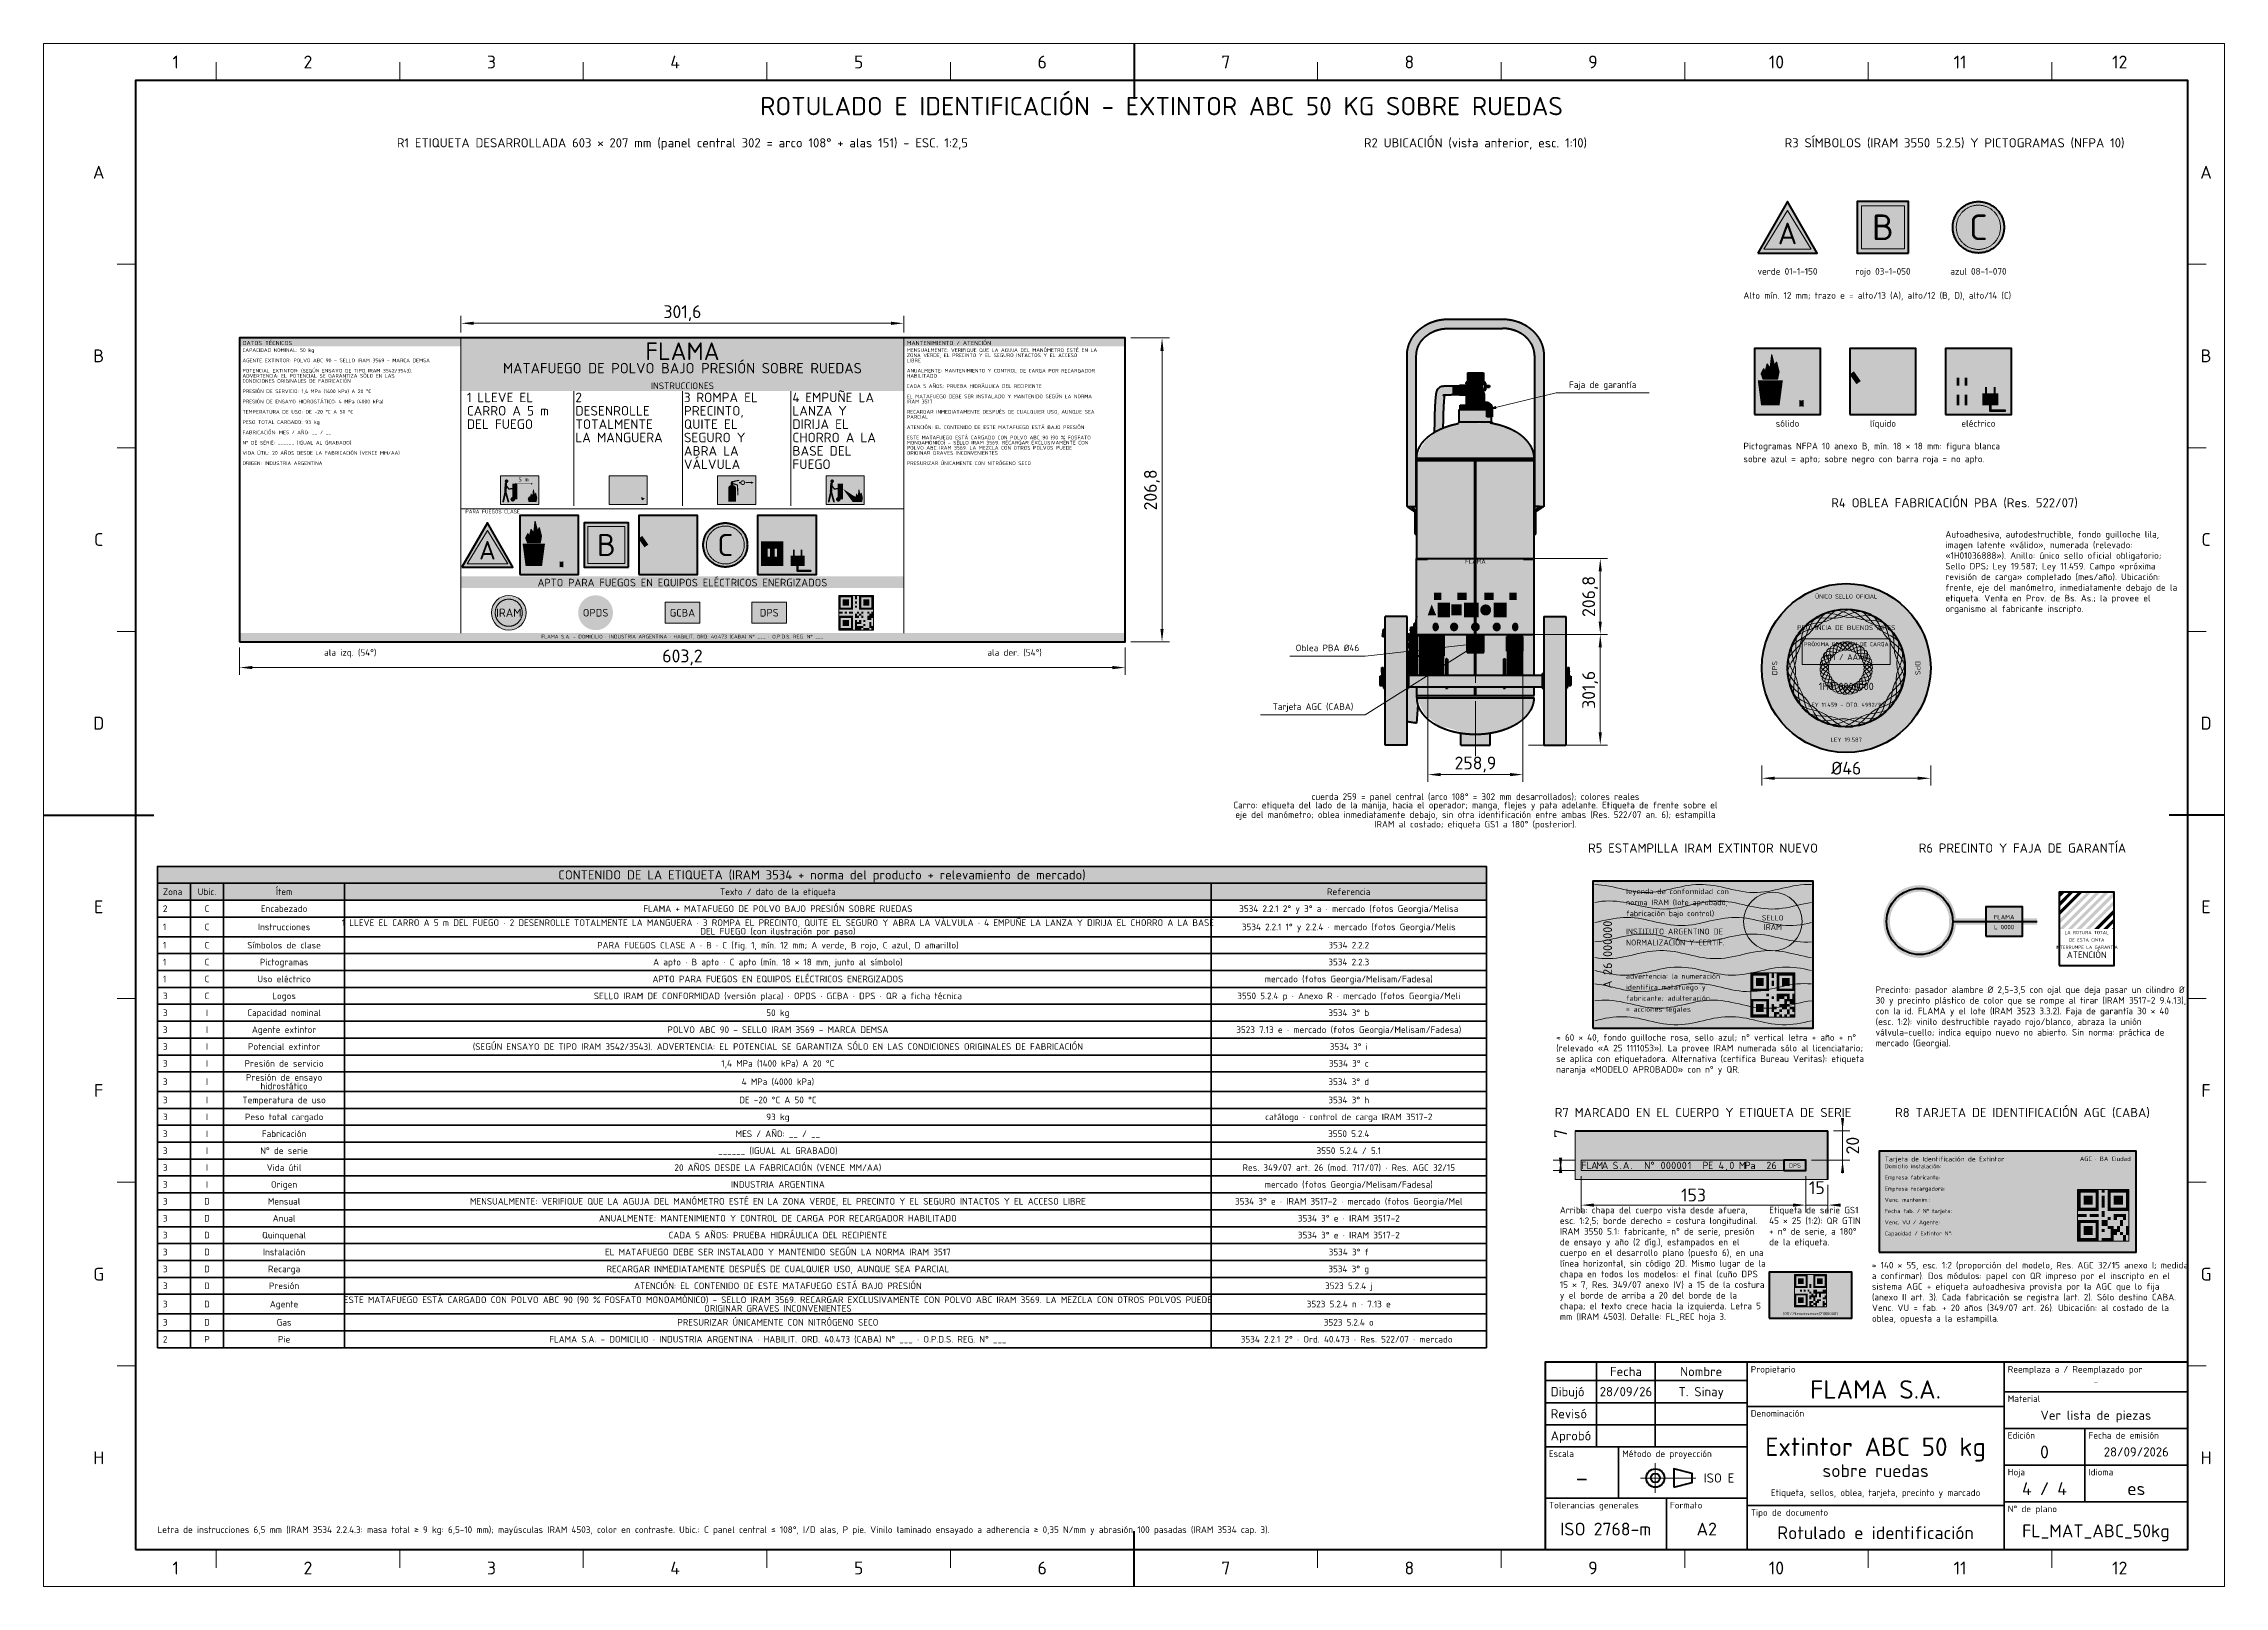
# Model space of a CAD drawing. Header units: millimetres. Extents: x 0 to 2382, y 0 to 420.
# Drawn here: x 1788 to 2382, y 0 to 420 of the extents above; entities that cross this region are included whole.
import ezdxf
from ezdxf.enums import TextEntityAlignment as Align

# ---------------------------------------------------------------- set-up
doc = ezdxf.new("R2010")
doc.units = ezdxf.units.MM
doc.linetypes.add('IRAM-F-TRAZO-PUNTO', pattern=[20, 15, -2, 1, -2])
for name, color, linetype, lineweight in [('01-VISIBLE', 7, 'CONTINUOUS', 70), ('03-EJE', 1, 'IRAM-F-TRAZO-PUNTO', 18), ('04-COTA', 3, 'CONTINUOUS', 18), ('06-TEXTO', 7, 'CONTINUOUS', 25), ('07-RECUADRO', 7, 'CONTINUOUS', 70), ('08-FINA', 5, 'CONTINUOUS', 18), ('10-ROTULO', 7, 'CONTINUOUS', 35), ('11-TEXTO-ROTULO', 7, 'CONTINUOUS', 25), ('13-GRAFICA', 30, 'CONTINUOUS', 18)]:
    doc.layers.add(name, color=color, linetype=linetype, lineweight=lineweight)
doc.styles.add('ISO3098', font='isocpeur.ttf')
doc.dimstyles.new('FLAMA-IRAM', dxfattribs={"dimtxt": 3.5, "dimasz": 3.5, "dimexe": 2, "dimexo": 1.5, "dimgap": 1, "dimtad": 1, "dimdec": 1, "dimtxsty": 'ISO3098', "dimblk": 'IRAM_FLECHA', "dimblk1": 'IRAM_FLECHA', "dimblk2": 'IRAM_FLECHA', "dimcen": 2.5, "dimclrd": 256, "dimclre": 256, "dimclrt": 256, "dimazin": 3, "dimtfac": 1, "dimtmove": 0, "dimatfit": 3, "dimlwd": 18, "dimlwe": 18})

msp = doc.modelspace()

# ---------------------------------------------------------------- texts
at = {"layer": '06-TEXTO', "style": 'ISO3098'}
for s, height, p in [('1', 3.5, (1824, 415)), ('2', 3.5, (1860, 415)), ('3', 3.5, (1910, 415)), ('4', 3.5, (1960, 415)), ('5', 3.5, (2010, 415)), ('6', 3.5, (2060, 415)), ('7', 3.5, (2110, 415)), ('8', 3.5, (2160, 415)), ('9', 3.5, (2210, 415)), ('10', 3.5, (2260, 415)), ('11', 3.5, (2310, 415)), ('12', 3.5, (2353.5, 415)), ('ROTULADO E IDENTIFICACIÓN - EXTINTOR ABC 50 KG SOBRE RUEDAS', 5, (2092.5, 403)), ('R1 ETIQUETA DESARROLLADA 603 × 207 mm (panel central 302 = arco 108° + alas 151) - ESC. 1:2,5', 2.5, (1962, 393)), ('R2 UBICACIÓN (vista anterior, esc. 1:10)', 2.5, (2178, 393)), ('R3 SÍMBOLOS (IRAM 3550 5.2.5) Y PICTOGRAMAS (NFPA 10)', 2.5, (2308.5, 393)), ('A', 3.5, (1803, 385)), ('A', 3.5, (2377, 385)), ('verde 01-1-150', 1.8, (2263, 358)), ('rojo 03-1-050', 1.8, (2289, 358)), ('azul 08-1-070', 1.8, (2315, 358)), ('B', 3.5, (1803, 335)), ('B', 3.5, (2377, 335)), ('R4 OBLEA FABRICACIÓN PBA (Res. 522/07)', 2.5, (2308.5, 295)), ('C', 3.5, (1803, 285)), ('C', 3.5, (2377, 285)), ('D', 3.5, (1803, 235)), ('D', 3.5, (2377, 235)), ('cuerda 259 = panel central (arco 108° = 302 mm desarrollados); colores reales', 1.8, (2178, 215)), ('Carro: etiqueta del lado de la manija, hacia el operador; manga, flejes y pata adelante. Etiqueta de frente sobre el', 1.8, (2178, 212.7)), ('eje del manómetro; oblea inmediatamente debajo, sin otra identificación entre ambas (Res. 522/07 an. 6); estampilla', 1.8, (2178, 210.1)), ('IRAM al costado; etiqueta GS1 a 180° (posterior).', 1.8, (2178, 207.5)), ('R5 ESTAMPILLA IRAM EXTINTOR NUEVO', 2.5, (2240, 201)), ('R6 PRECINTO Y FAJA DE GARANTÍA', 2.5, (2327, 201)), ('Ítem', 1.8, (1853.5, 189.1)), ('E', 3.5, (1803, 185)), ('Ubic.', 1.8, (1832.5, 189.1)), ('C', 1.8, (1832.5, 184.5)), ('Encabezado', 1.8, (1853.5, 184.5)), ('FLAMA + MATAFUEGO DE POLVO BAJO PRESIÓN SOBRE RUEDAS', 1.8, (1988, 184.5)), ('Texto / dato de la etiqueta', 1.8, (1988, 189.1)), ('3534 2.2.1 2° y 3° a · mercado (fotos Georgia/Melisa', 1.8, (2143.5, 184.5)), ('Referencia', 1.8, (2143.5, 189.1)), ('E', 3.5, (2377, 185)), ('C', 1.8, (1832.5, 179.53)), ('Instrucciones', 1.8, (1853.5, 179.53)), ('1 LLEVE EL CARRO A 5 m DEL FUEGO · 2 DESENROLLE TOTALMENTE LA MANGUERA · 3 ROMPA EL PRECINTO, QUITE EL SEGURO Y ABRA LA VÁLVULA · 4 EMPUÑE LA LANZA Y DIRIJA EL CHORRO A LA BASE', 1.8, (1988, 180.7)), ('DEL FUEGO (con ilustración por paso)', 1.8, (1988, 178.36)), ('3534 2.2.1 1° y 2.2.4 · mercado (fotos Georgia/Melis', 1.8, (2143.5, 179.53)), ('C', 1.8, (1832.5, 174.56)), ('Símbolos de clase', 1.8, (1853.5, 174.56)), ('PARA FUEGOS CLASE A · B · C (fig. 1, mín. 12 mm; A verde, B rojo, C azul, D amarillo)', 1.8, (1988, 174.56)), ('3534 2.2.2', 1.8, (2143.5, 174.56)), ('C', 1.8, (1832.5, 169.96)), ('Pictogramas', 1.8, (1853.5, 169.96)), ('APTO PARA FUEGOS EN EQUIPOS ELÉCTRICOS ENERGIZADOS', 1.8, (1988, 165.36)), ('A apto · B apto · C apto (mín. 18 × 18 mm, junto al símbolo)', 1.8, (1988, 169.96)), ('mercado (fotos Georgia/Melisam/Fadesa)', 1.8, (2143.5, 165.36)), ('3534 2.2.3', 1.8, (2143.5, 169.96)), ('C', 1.8, (1832.5, 165.36)), ('C', 1.8, (1832.5, 160.76)), ('Uso eléctrico', 1.8, (1853.5, 165.36)), ('Logos', 1.8, (1853.5, 160.76)), ('SELLO IRAM DE CONFORMIDAD (versión placa) · OPDS · GCBA · DPS · QR a ficha técnica', 1.8, (1988, 160.76)), ('3550 5.2.4 p · Anexo R · mercado (fotos Georgia/Meli', 1.8, (2143.5, 160.76)), ('I', 1.8, (1832.5, 156.16)), ('Capacidad nominal', 1.8, (1853.5, 156.16)), ('50 kg', 1.8, (1988, 156.16)), ('3534 3° b', 1.8, (2143.5, 156.16)), ('I', 1.8, (1832.5, 151.56)), ('Agente extintor', 1.8, (1853.5, 151.56)), ('POLVO ABC 90 - SELLO IRAM 3569 - MARCA DEMSA', 1.8, (1988, 151.56)), ('3523 7.13 e · mercado (fotos Georgia/Melisam/Fadesa)', 1.8, (2143.5, 151.56)), ('I', 1.8, (1832.5, 146.96)), ('I', 1.8, (1832.5, 142.36)), ('Presión de servicio', 1.8, (1853.5, 142.36)), ('Potencial extintor', 1.8, (1853.5, 146.96)), ('(SEGÚN ENSAYO DE TIPO IRAM 3542/3543). ADVERTENCIA: EL POTENCIAL SE GARANTIZA SÓLO EN LAS CONDICIONES ORIGINALES DE FABRICACIÓN', 1.8, (1988, 146.96)), ('1,4 MPa (1400 kPa) A 20 °C', 1.8, (1988, 142.36)), ('3534 3° c', 1.8, (2143.5, 142.36)), ('3534 3° i', 1.8, (2143.5, 146.96)), ('F', 3.5, (1803, 135)), ('I', 1.8, (1832.5, 137.39)), ('Presión de ensayo', 1.8, (1853.5, 138.56)), ('hidrostático', 1.8, (1853.5, 136.22)), ('4 MPa (4000 kPa)', 1.8, (1988, 137.39)), ('3534 3° d', 1.8, (2143.5, 137.39)), ('F', 3.5, (2377, 135)), ('I', 1.8, (1832.5, 132.42)), ('Temperatura de uso', 1.8, (1853.5, 132.42)), ('DE -20 °C A 50 °C', 1.8, (1988, 132.42)), ('3534 3° h', 1.8, (2143.5, 132.42)), ('R8 TARJETA DE IDENTIFICACIÓN AGC (CABA)', 2.5, (2327, 129)), ('I', 1.8, (1832.5, 127.82)), ('Peso total cargado', 1.8, (1853.5, 127.82)), ('93 kg', 1.8, (1988, 127.82)), ('catálogo · control de carga IRAM 3517-2', 1.8, (2143.5, 127.82)), ('R7 MARCADO EN EL CUERPO Y ETIQUETA DE SERIE', 2.5, (2240, 129)), ('I', 1.8, (1832.5, 123.22)), ('I', 1.8, (1832.5, 118.62)), ('N° de serie', 1.8, (1853.5, 118.62)), ('Fabricación', 1.8, (1853.5, 123.22)), ('______ (IGUAL AL GRABADO)', 1.8, (1988, 118.62)), ('MES / AÑO: __ / __', 1.8, (1988, 123.22)), ('3550 5.2.4 / 5.1', 1.8, (2143.5, 118.62)), ('3550 5.2.4', 1.8, (2143.5, 123.22)), ('I', 1.8, (1832.5, 114.02)), ('Vida útil', 1.8, (1853.5, 114.02)), ('20 AÑOS DESDE LA FABRICACIÓN (VENCE MM/AA)', 1.8, (1988, 114.02)), ('Res. 349/07 art. 26 (mod. 717/07) · Res. AGC 32/15', 1.8, (2143.5, 114.02)), ('I', 1.8, (1832.5, 109.42)), ('Origen', 1.8, (1853.5, 109.42)), ('INDUSTRIA ARGENTINA', 1.8, (1988, 109.42)), ('mercado (fotos Georgia/Melisam/Fadesa)', 1.8, (2143.5, 109.42)), ('D', 1.8, (1832.5, 104.82)), ('D', 1.8, (1832.5, 100.22)), ('Mensual', 1.8, (1853.5, 104.82)), ('Anual', 1.8, (1853.5, 100.22)), ('MENSUALMENTE: VERIFIQUE QUE LA AGUJA DEL MANÓMETRO ESTÉ EN LA ZONA VERDE, EL PRECINTO Y EL SEGURO INTACTOS Y EL ACCESO LIBRE', 1.8, (1988, 104.82)), ('ANUALMENTE: MANTENIMIENTO Y CONTROL DE CARGA POR RECARGADOR HABILITADO', 1.8, (1988, 100.22)), ('3534 3° e · IRAM 3517-2 · mercado (fotos Georgia/Mel', 1.8, (2143.5, 104.82)), ('3534 3° e · IRAM 3517-2', 1.8, (2143.5, 100.22)), ('D', 1.8, (1832.5, 95.62)), ('Quinquenal', 1.8, (1853.5, 95.62)), ('CADA 5 AÑOS: PRUEBA HIDRÁULICA DEL RECIPIENTE', 1.8, (1988, 95.62)), ('3534 3° e · IRAM 3517-2', 1.8, (2143.5, 95.62)), ('D', 1.8, (1832.5, 91.02)), ('Instalación', 1.8, (1853.5, 91.02)), ('EL MATAFUEGO DEBE SER INSTALADO Y MANTENIDO SEGÚN LA NORMA IRAM 3517', 1.8, (1988, 91.02)), ('3534 3° f', 1.8, (2143.5, 91.02)), ('G', 3.5, (1803, 85)), ('D', 1.8, (1832.5, 86.42)), ('Recarga', 1.8, (1853.5, 86.42)), ('RECARGAR INMEDIATAMENTE DESPUÉS DE CUALQUIER USO, AUNQUE SEA PARCIAL', 1.8, (1988, 86.42)), ('ATENCIÓN: EL CONTENIDO DE ESTE MATAFUEGO ESTÁ BAJO PRESIÓN', 1.8, (1988, 81.82)), ('3534 3° g', 1.8, (2143.5, 86.42)), ('G', 3.5, (2377, 85)), ('D', 1.8, (1832.5, 81.82)), ('D', 1.8, (1832.5, 76.85)), ('Presión', 1.8, (1853.5, 81.82)), ('Agente', 1.8, (1853.5, 76.85)), ('ESTE MATAFUEGO ESTÁ CARGADO CON POLVO ABC 90 (90 % FOSFATO MONOAMÓNICO) - SELLO IRAM 3569. RECARGAR EXCLUSIVAMENTE CON POLVO ABC IRAM 3569. LA MEZCLA CON OTROS POLVOS PUEDE', 1.8, (1988, 78.02)), ('3523 5.2.4 n · 7.13 e', 1.8, (2143.5, 76.85)), ('3523 5.2.4 j', 1.8, (2143.5, 81.82)), ('D', 1.8, (1832.5, 71.88)), ('Gas', 1.8, (1853.5, 71.88)), ('PRESURIZAR ÚNICAMENTE CON NITRÓGENO SECO', 1.8, (1988, 71.88)), ('ORIGINAR GRAVES INCONVENIENTES', 1.8, (1988, 75.68)), ('3523 5.2.4 o', 1.8, (2143.5, 71.88)), ('P', 1.8, (1832.5, 67.28)), ('Pie', 1.8, (1853.5, 67.28)), ('FLAMA S.A. - DOMICILIO · INDUSTRIA ARGENTINA · HABILIT. ORD. 40.473 (CABA) N° ___ · O.P.D.S. REG. N° ___', 1.8, (1988, 67.28)), ('3534 2.2.1 2° · Ord. 40.473 · Res. 522/07 · mercado ', 1.8, (2143.5, 67.28)), ('H', 3.5, (1803, 35)), ('H', 3.5, (2377, 35)), ('1', 3.5, (1824, 5)), ('2', 3.5, (1860, 5)), ('3', 3.5, (1910, 5)), ('4', 3.5, (1960, 5)), ('5', 3.5, (2010, 5)), ('6', 3.5, (2060, 5)), ('7', 3.5, (2110, 5)), ('8', 3.5, (2160, 5)), ('9', 3.5, (2210, 5)), ('10', 3.5, (2260, 5)), ('11', 3.5, (2310, 5)), ('12', 3.5, (2353.5, 5))]:
    msp.add_text(s, height=height, dxfattribs=at).set_placement(p, align=Align.MIDDLE_CENTER)
for s, p in [('Alto mín. 12 mm; trazo e = alto/13 (A), alto/12 (B, D), alto/14 (C)', (2251, 350)), ('Pictogramas NFPA 10 anexo B, mín. 18 × 18 mm: figura blanca', (2251, 309)), ('sobre azul = apto; sobre negro con barra roja = no apto.', (2251, 305.5)), ('Autoadhesiva, autodestructible, fondo guilloche lila,', (2306, 285)), ('«1H01036888»). Anillo: único sello oficial obligatorio;', (2306, 279.2)), ('imagen latente «válido», numerada (relevado:', (2306, 282.1)), ('Sello DPS; Ley 19.587; Ley 11.459. Campo «próxima', (2306, 276.3)), ('revisión de carga» completado (mes/año). Ubicación:', (2306, 273.4)), ('etiqueta. Venta en Prov. de Bs. As.; la provee el', (2306, 267.6)), ('frente, eje del manómetro, inmediatamente debajo de la', (2306, 270.5)), ('organismo al fabricante inscripto.', (2306, 264.7)), ('30 y precinto plástico de color que se rompe al tirar (IRAM 3517-2 9.4.13),', (2287, 158.1)), ('Precinto: pasador alambre Ø 2,5-3,5 con ojal que deja pasar un cilindro Ø', (2287, 161)), ('con la id. FLAMA y el lote (IRAM 3523 3.3.2). Faja de garantía 30 × 40', (2287, 155.2)), ('(esc. 1:2): vinilo destructible rayado rojo/blanco, abraza la unión', (2287, 152.3)), ('≈ 60 × 40, fondo guilloche rosa, sello azul; n° vertical letra + año + n°', (2200, 148)), ('válvula-cuello; indica equipo nuevo no abierto. Sin norma: práctica de', (2287, 149.4)), ('mercado (Georgia).', (2287, 146.5)), ('se aplica con etiquetadora. Alternativa (certifica Bureau Veritas): etiqueta', (2200, 142.2)), ('(relevado «A 25 1111053»). La provee IRAM numerada sólo al licenciatario;', (2200, 145.1)), ('naranja «MODELO APROBADO» con n° y QR.', (2200, 139.3)), ('Arriba: chapa del cuerpo vista desde afuera,', (2201, 101)), ('Etiqueta de serie GS1', (2258, 101)), ('esc. 1:2,5; borde derecho = costura longitudinal.', (2201, 98.1)), ('IRAM 3550 5.1: fabricante, n° de serie, presión', (2201, 95.2)), ('45 × 25 (1:2): QR GTIN', (2258, 98.1)), ('+ n° de serie, a 180°', (2258, 95.2)), ('de ensayo y año (2 díg.), estampados en el', (2201, 92.3)), ('cuerpo en el desarrollo plano (puesto 6), en una', (2201, 89.4)), ('de la etiqueta.', (2258, 92.3)), ('15 × 7, Res. 349/07 anexo IV) a 15 de la costura', (2201, 80.7)), ('chapa en todos los modelos: el final (cuño DPS', (2201, 83.6)), ('línea horizontal, sin código 2D. Mismo lugar de la', (2201, 86.5)), ('≈ 140 × 55, esc. 1:2 (proporción del modelo, Res. AGC 32/15 anexo I; medida', (2286, 86)), ('a confirmar). Dos módulos: papel con QR impreso por el inscripto en el', (2286, 83.1)), ('y el borde de arriba a 20 del borde de la', (2201, 77.8)), ('chapa; el texto crece hacia la izquierda. Letra 5', (2201, 74.9)), ('sistema AGC + etiqueta autoadhesiva provista por la AGC que lo fija', (2286, 80.2)), ('(anexo II art. 3). Cada fabricación se registra (art. 2). Sólo destino CABA.', (2286, 77.3)), ('mm (IRAM 4503). Detalle: FL_REC hoja 3.', (2201, 72)), ('Venc. VU = fab. + 20 años (349/07 art. 26). Ubicación: al costado de la', (2286, 74.4)), ('oblea, opuesta a la estampilla.', (2286, 71.5)), ('Letra de instrucciones 6,5 mm (IRAM 3534 2.2.4.3: masa total ≥ 9 kg: 6,5-10 mm); mayúsculas IRAM 4503, color en contraste. Ubic.: C panel central ≤ 108°, I/D alas, P pie. Vinilo laminado ensayado a adherencia ≥ 0,35 N/mm y abrasión 100 pasadas (IRAM 3534 cap. 3).', (1819, 14))]:
    msp.add_text(s, height=1.8, dxfattribs=at).set_placement(p, align=Align.BOTTOM_LEFT)
for s, p in [('Faja de garantía', (2212.672, 325.704)), ('Oblea PBA Ø46', (2137.704, 254.06)), ('Tarjeta AGC (CABA)', (2133.744, 238.064))]:
    msp.add_text(s, height=1.8, dxfattribs=at).set_placement(p, align=Align.BOTTOM_CENTER)
for s, p in [('sólido', (2263, 317.5)), ('líquido', (2289, 317.5)), ('eléctrico', (2315, 317.5))]:
    msp.add_text(s, height=1.8, dxfattribs=at).set_placement(p, align=Align.TOP_CENTER)
at = {"layer": '06-TEXTO', "true_color": 0xffffff, "style": 'ISO3098'}
msp.add_text('CONTENIDO DE LA ETIQUETA (IRAM 3534 + norma del producto + relevamiento de mercado)', height=2.5, dxfattribs=at).set_placement((2000, 193.7), align=Align.MIDDLE_CENTER)
at = {"layer": '06-TEXTO', "style": 'ISO3098'}
for s, p in [('Zona', (1820.5, 189.1)), ('2', (1820.5, 184.5)), ('1', (1820.5, 179.53)), ('1', (1820.5, 174.56)), ('1', (1820.5, 169.96)), ('1', (1820.5, 165.36)), ('3', (1820.5, 160.76)), ('3', (1820.5, 156.16)), ('3', (1820.5, 151.56)), ('3', (1820.5, 146.96)), ('3', (1820.5, 142.36)), ('3', (1820.5, 137.39)), ('3', (1820.5, 132.42)), ('3', (1820.5, 127.82)), ('3', (1820.5, 123.22)), ('3', (1820.5, 118.62)), ('3', (1820.5, 114.02)), ('3', (1820.5, 109.42)), ('3', (1820.5, 104.82)), ('3', (1820.5, 100.22)), ('3', (1820.5, 95.62)), ('3', (1820.5, 91.02)), ('3', (1820.5, 86.42)), ('3', (1820.5, 81.82)), ('3', (1820.5, 76.85)), ('3', (1820.5, 71.88)), ('2', (1820.5, 67.28))]:
    msp.add_text(s, height=1.8, dxfattribs=at).set_placement(p, align=Align.MIDDLE_LEFT)
at = {"layer": '08-FINA', "style": 'ISO3098'}
for s, p in [('ala izq. (54°)', (1871.522, 255.138)), ('ala der. (54°)', (2052.478, 255.138))]:
    msp.add_text(s, height=1.8, dxfattribs=at).set_placement(p, align=Align.TOP_CENTER)
at = {"layer": '11-TEXTO-ROTULO', "style": 'ISO3098'}
for s, height, p in [('Fecha', 2.5, (2219, 58.5)), ('Nombre', 2.5, (2239.5, 58.5)), ('28/09/26', 2.5, (2219, 53)), ('T. Sinay', 2.5, (2239.5, 53)), ('FLAMA S.A.', 5, (2287, 53.6)), ('-', 1.8, (2347, 55.6)), ('Ver lista de piezas', 2.5, (2347, 46.6)), ('Extintor ABC 50 kg', 5, (2287, 38)), ('0', 3.5, (2333, 36.6)), ('28/09/2026', 2.5, (2358, 36.6)), ('sobre ruedas', 3.5, (2287, 31.5)), ('-', 5, (2207, 29.6)), ('Etiqueta, sellos, oblea, tarjeta, precinto y marcado', 1.8, (2287, 25.5)), ('4 / 4', 3.5, (2333, 26.6)), ('es', 3.5, (2358, 26.6)), ('ISO 2768-m', 3.5, (2213.5, 15.6)), ('A2', 3.5, (2241, 15.6)), ('Rotulado e identificación', 3.5, (2287, 14.6)), ('FL_MAT_ABC_50kg', 3.5, (2347, 15.1))]:
    msp.add_text(s, height=height, dxfattribs=at).set_placement(p, align=Align.MIDDLE_CENTER)
for s, p in [('Propietario', (2253, 60)), ('Reemplaza a / Reemplazado por', (2323, 60)), ('Denominación', (2253, 48)), ('Material', (2323, 52)), ('Edición', (2323, 42)), ('Fecha de emisión', (2345, 42)), ('Escala', (2198, 37)), ('Método de proyección', (2218, 37)), ('Hoja', (2323, 32)), ('Idioma', (2345, 32)), ('Tolerancias generales', (2198, 23)), ('Formato', (2231, 23)), ('Tipo de documento', (2253, 21)), ('N° de plano', (2323, 22))]:
    msp.add_text(s, height=1.8, dxfattribs=at).set_placement(p, align=Align.TOP_LEFT)
for s, p in [('Dibujó', (2198.5, 53)), ('Revisó', (2198.5, 47)), ('Aprobó', (2198.5, 41))]:
    msp.add_text(s, height=2.5, dxfattribs=at).set_placement(p, align=Align.MIDDLE_LEFT)
msp.add_text('ISO E', height=2.5, dxfattribs=at).set_placement((2248.5, 29.5), align=Align.MIDDLE_RIGHT)
at = {"layer": '13-GRAFICA', "true_color": 0xffffff, "style": 'ISO3098'}
for s, height, p in [('A', 5.88, (2263, 368.32)), ('B', 7, (2289, 370)), ('C', 7, (2315, 370)), ('B', 6, (1941.281, 283.509)), ('C', 6, (1973.681, 283.509)), ('A', 5.04, (1908.881, 282.069)), ('ÚNICO SELLO OFICIAL', 1.15, (2279, 269.5)), ('IRAM', 2.2702, (1914.705, 265.068)), ('OPDS', 2.081, (1938.353, 265.068)), ('DPS', 2.081, (1985.647, 265.068)), ('LEY 19.587', 1.15, (2279, 230.5)), ('SELLO', 1.4, (2259, 182)), ('IRAM', 1.6, (2259, 179.5))]:
    msp.add_text(s, height=height, dxfattribs=at).set_placement(p, align=Align.MIDDLE_CENTER)
for s, p in [('DATOS TÉCNICOS', (1842.163, 339.062)), ('MANTENIMIENTO / ATENCIÓN', (2023.119, 339.062))]:
    msp.add_text(s, height=1.15, dxfattribs=at).set_placement(p, align=Align.TOP_LEFT)
for s, height, p in [('FLAMA', 4.8, (1962, 338.662)), ('MATAFUEGO DE POLVO BAJO PRESIÓN SOBRE RUEDAS', 2.82864, (1962, 333.062)), ('FLAMA', 1.2, (2178, 279.612)), ('APTO PARA FUEGOS EN EQUIPOS ELÉCTRICOS ENERGIZADOS', 2.08, (1962, 274.309)), ('FLAMA S.A. - DOMICILIO · INDUSTRIA ARGENTINA · HABILIT. ORD. 40.473 (CABA) N° ___ · O.P.D.S. REG. N° ___', 1, (1962, 259.058))]:
    msp.add_text(s, height=height, dxfattribs=at).set_placement(p, align=Align.TOP_CENTER)
at = {"layer": '13-GRAFICA', "true_color": 0x191919, "style": 'ISO3098'}
for s, height, p in [('AGENTE EXTINTOR: POLVO ABC 90 - SELLO IRAM 3569 - MARCA DEMSA', 1, (1842.163, 334.262)), ('CAPACIDAD NOMINAL: 50 kg', 1, (1842.163, 337.062)), ('ZONA VERDE, EL PRECINTO Y EL SEGURO INTACTOS Y EL ACCESO', 1, (2023.119, 335.662)), ('MENSUALMENTE: VERIFIQUE QUE LA AGUJA DEL MANÓMETRO ESTÉ EN LA', 1, (2023.119, 337.062)), ('LIBRE', 1, (2023.119, 334.262)), ('ADVERTENCIA: EL POTENCIAL SE GARANTIZA SÓLO EN LAS', 1, (1842.163, 330.062)), ('POTENCIAL EXTINTOR: (SEGÚN ENSAYO DE TIPO IRAM 3542/3543).', 1, (1842.163, 331.462)), ('CONDICIONES ORIGINALES DE FABRICACIÓN', 1, (1842.163, 328.662)), ('ANUALMENTE: MANTENIMIENTO Y CONTROL DE CARGA POR RECARGADOR', 1, (2023.119, 331.462)), ('HABILITADO', 1, (2023.119, 330.062)), ('CADA 5 AÑOS: PRUEBA HIDRÁULICA DEL RECIPIENTE', 1, (2023.119, 327.262)), ('PRESIÓN DE SERVICIO: 1,4 MPa (1400 kPa) A 20 °C', 1, (1842.163, 325.862)), ('PRESIÓN DE ENSAYO HIDROSTÁTICO: 4 MPa (4000 kPa)', 1, (1842.163, 323.062)), ('CARRO A 5\xa0m', 2.6, (1903.281, 321.349)), ('LLEVE EL', 2.6, (1906.129, 324.989)), ('DESENROLLE', 2.6, (1932.841, 321.349)), ('PRECINTO,', 2.6, (1962.4, 321.349)), ('ROMPA EL', 2.6, (1965.756, 324.989)), ('LANZA Y', 2.6, (1991.959, 321.349)), ('EMPUÑE LA', 2.6, (1995.435, 324.989)), ('EL MATAFUEGO DEBE SER INSTALADO Y MANTENIDO SEGÚN LA NORMA', 1, (2023.119, 324.462)), ('IRAM 3517', 1, (2023.119, 323.062)), ('TEMPERATURA DE USO: DE -20 °C A 50 °C', 1, (1842.163, 320.262)), ('PESO TOTAL CARGADO: 93 kg', 1, (1842.163, 317.462)), ('FABRICACIÓN: MES / AÑO: __ / __', 1, (1842.163, 314.662)), ('DEL FUEGO', 2.6, (1903.281, 317.709)), ('TOTALMENTE', 2.6, (1932.841, 317.709)), ('QUITE EL', 2.6, (1962.4, 317.709)), ('DIRIJA EL', 2.6, (1991.959, 317.709)), ('ATENCIÓN: EL CONTENIDO DE ESTE MATAFUEGO ESTÁ BAJO PRESIÓN', 1, (2023.119, 316.062)), ('RECARGAR INMEDIATAMENTE DESPUÉS DE CUALQUIER USO, AUNQUE SEA', 1, (2023.119, 320.262)), ('PARCIAL', 1, (2023.119, 318.862)), ('VIDA ÚTIL: 20 AÑOS DESDE LA FABRICACIÓN (VENCE MM/AA)', 1, (1842.163, 309.062)), ('N° DE SERIE: ______ (IGUAL AL GRABADO)', 1, (1842.163, 311.862)), ('LA MANGUERA', 2.6, (1932.841, 314.069)), ('SEGURO Y', 2.6, (1962.4, 314.069)), ('ABRA LA', 2.6, (1962.4, 310.429)), ('CHORRO A LA', 2.6, (1991.959, 314.069)), ('BASE DEL', 2.6, (1991.959, 310.429)), ('ESTE MATAFUEGO ESTÁ CARGADO CON POLVO ABC 90 (90 % FOSFATO', 1, (2023.119, 313.262)), ('MONOAMÓNICO) - SELLO IRAM 3569. RECARGAR EXCLUSIVAMENTE CON', 1, (2023.119, 311.862)), ('POLVO ABC IRAM 3569. LA MEZCLA CON OTROS POLVOS PUEDE', 1, (2023.119, 310.462)), ('ORIGINAR GRAVES INCONVENIENTES', 1, (2023.119, 309.062)), ('ORIGEN: INDUSTRIA ARGENTINA', 1, (1842.163, 306.262)), ('VÁLVULA', 2.6, (1962.4, 306.789)), ('FUEGO', 2.6, (1991.959, 306.789)), ('PRESURIZAR ÚNICAMENTE CON NITRÓGENO SECO', 1, (2023.119, 306.262)), ('PARA FUEGOS CLASE', 1, (1902.881, 293.109))]:
    msp.add_text(s, height=height, dxfattribs=at).set_placement(p, align=Align.TOP_LEFT)
for s, height, p in [('INSTRUCCIONES', 1.82, (1962, 326.845)), ('GCBA', 2.081, (1962, 265.068)), ('LA ROTURA TOTAL', 0.9, (2344.5, 178)), ('INTERRUMPE LA GARANTÍA', 0.9, (2344.5, 174)), ('DE ESTA CINTA', 0.9, (2344.5, 176))]:
    msp.add_text(s, height=height, dxfattribs=at).set_placement(p, align=Align.MIDDLE_CENTER)
at = {"layer": '13-GRAFICA', "true_color": 0xc81e2d, "style": 'ISO3098'}
for s, p in [('1', (1903.281, 324.989)), ('2', (1932.841, 324.989)), ('3', (1962.4, 324.989)), ('4', (1991.959, 324.989))]:
    msp.add_text(s, height=2.6, dxfattribs=at).set_placement(p, align=Align.TOP_LEFT)
at = {"layer": '13-GRAFICA', "style": 'ISO3098'}
for s, height, p in [('5 m', 1.092, (1918.727, 300.477)), ('(01)779xxxxxxxxxx(21)000001', 0.8, (2269.25, 73.6))]:
    msp.add_text(s, height=height, dxfattribs=at).set_placement(p, align=Align.BOTTOM_CENTER)
for s, height, p in [('PROVINCIA DE BUENOS AIRES', 1.3, (2279, 261)), ('PRÓXIMA REVISIÓN DE CARGA', 1.1, (2279, 256.5)), ('MM / AAAA', 1.6, (2279, 253)), ('LEY 11.459 - DTO. 4992/90', 1.1, (2279, 240)), ('FLAMA', 1.2, (2322, 182.2)), ('L 0000', 1.2, (2322, 179.5))]:
    msp.add_text(s, height=height, dxfattribs=at).set_placement(p, align=Align.MIDDLE_CENTER)
at = {"layer": '13-GRAFICA', "true_color": 0xffffff, "style": 'ISO3098'}
for rotation, p in [(90, (2259.5, 250)), (-90, (2298.5, 250))]:
    msp.add_text('DPS', height=1.4, rotation=rotation, dxfattribs=at).set_placement(p, align=Align.MIDDLE_CENTER)
at = {"layer": '13-GRAFICA', "true_color": 0xc81e2d, "style": 'ISO3098'}
msp.add_text('1H0 0000000', height=2, dxfattribs=at).set_placement((2279, 245), align=Align.MIDDLE_CENTER)
at = {"layer": '13-GRAFICA', "style": 'ISO3098'}
for s, height, p in [('norma IRAM (lote aprobado,', 1.5, (2219, 185)), ('leyenda de conformidad con', 1.5, (2219, 188)), ('fabricación bajo control)', 1.5, (2219, 182)), ('advertencia: la numeración', 1.4, (2219, 165)), ('identifica matafuego y', 1.4, (2219, 162)), ('fabricante; adulteración', 1.4, (2219, 159)), ('= acciones legales', 1.4, (2219, 156)), ('Domicilio instalación:', 1.1, (2289.5, 113.5)), ('Empresa fabricante:', 1.1, (2289.5, 110.45)), ('Empresa recargadora:', 1.1, (2289.5, 107.4)), ('Venc. mantenim.:', 1.1, (2289.5, 104.35)), ('Fecha fab. / N° tarjeta:', 1.1, (2289.5, 101.3)), ('Venc. VU / Agente:', 1.1, (2289.5, 98.25)), ('Capacidad / Extintor N°:', 1.1, (2289.5, 95.2))]:
    msp.add_text(s, height=height, dxfattribs=at).set_placement(p, align=Align.BOTTOM_LEFT)
at = {"layer": '13-GRAFICA', "true_color": 0xc81e2d, "style": 'ISO3098'}
msp.add_text('A 26 000000', height=2.4, rotation=90, dxfattribs=at).set_placement((2214, 172), align=Align.MIDDLE_CENTER)
at = {"layer": '13-GRAFICA', "true_color": 0x005eaa, "style": 'ISO3098'}
for s, p in [('INSTITUTO ARGENTINO DE', (2219, 177)), ('NORMALIZACIÓN Y CERTIF.', (2219, 174))]:
    msp.add_text(s, height=1.6, dxfattribs=at).set_placement(p, align=Align.BOTTOM_LEFT)
at = {"layer": '13-GRAFICA', "true_color": 0xc81e2d, "style": 'ISO3098'}
msp.add_text('ATENCIÓN', height=1.8, dxfattribs=at).set_placement((2344.5, 170.5), align=Align.BOTTOM_CENTER)
at = {"layer": '13-GRAFICA', "true_color": 0x5a0a0f, "style": 'ISO3098'}
for s, height, p in [('F', 2, (2207.52, 114.6)), ('L', 2, (2208.96, 114.6)), ('A', 2, (2210.4, 114.6)), ('M', 2, (2211.84, 114.6)), ('A', 2, (2213.28, 114.6)), ('S', 2, (2216.16, 114.6)), ('.', 2, (2217.6, 114.6)), ('A', 2, (2219.04, 114.6)), ('.', 2, (2220.48, 114.6)), ('N', 2, (2224.8, 114.6)), ('°', 2, (2226.24, 114.6)), ('0', 2, (2229.12, 114.6)), ('0', 2, (2230.56, 114.6)), ('0', 2, (2232, 114.6)), ('0', 2, (2233.44, 114.6)), ('0', 2, (2234.88, 114.6)), ('1', 2, (2236.32, 114.6)), ('P', 2, (2240.64, 114.6)), ('E', 2, (2242.08, 114.6)), ('4', 2, (2244.96, 114.6)), (',', 2, (2246.4, 114.6)), ('0', 2, (2247.84, 114.6)), ('M', 2, (2250.72, 114.6)), ('P', 2, (2252.16, 114.6)), ('a', 2, (2253.6, 114.6)), ('2', 2, (2257.92, 114.6)), ('6', 2, (2259.36, 114.6)), ('DPS', 1.2, (2265, 114.6))]:
    msp.add_text(s, height=height, dxfattribs=at).set_placement(p, align=Align.MIDDLE_CENTER)
at = {"layer": '13-GRAFICA', "style": 'ISO3098'}
msp.add_text('Tarjeta de Identificación de Extintor', height=1.3, dxfattribs=at).set_placement((2289.5, 117), align=Align.TOP_LEFT)
at = {"layer": '13-GRAFICA', "true_color": 0x191919, "style": 'ISO3098'}
msp.add_text('AGC · BA Ciudad', height=1.2, dxfattribs=at).set_placement((2356.5, 117), align=Align.TOP_RIGHT)

# ---------------------------------------------------------------- blocks, each defined once
blk = doc.blocks.new('IRAM_FLECHA')
blk.add_solid([(0, 0), (-1, 0.125), (-1, -0.125)])

# ---------------------------------------------------------------- dimensions: what is measured, and where the dimension line sits
at = {"layer": '04-COTA'}
for base, p1, p2, override in [((1901.681, 343.862), (1901.681, 339.862), (2022.319, 339.862), {"dimlfac": 2.5}), ((1841.363, 250.138), (1841.363, 257.138), (2082.637, 257.138), {"dimlfac": 2.5}), ((2165.056, 221), (2165.056, 259.16), (2190.944, 259.16), {"dimlfac": 10}), ((2256, 220), (2256, 225), (2302, 225), {"dimlfac": 1, "dimpost": '%%c<>'}), ((2206.8, 103.8), (2206.8, 113.2), (2268, 113.2), {"dimlfac": 2.5}), ((2268, 103.8), (2268, 113.2), (2274, 110.8), {"dimlfac": 2.5})]:
    msp.add_linear_dim(base=base, p1=p1, p2=p2, dimstyle='FLAMA-IRAM', override=override, dxfattribs=at).render()
for base, p1, p2, override in [((2092.637, 257.138), (2082.637, 257.138), (2082.637, 339.862), {"dimlfac": 2.5}), ((2212, 259.16), (2190.944, 259.16), (2190.944, 279.84), {"dimlfac": 10}), ((2212, 229), (2190.944, 229), (2190.944, 259.16), {"dimlfac": 10}), ((2278, 124), (2274, 124), (2268, 116), {"dimlfac": 2.5})]:
    msp.add_linear_dim(base=base, p1=p1, p2=p2, angle=90, dimstyle='FLAMA-IRAM', override=override, dxfattribs=at).render()
msp.add_linear_dim(base=(2201.2, 116), p1=(2206.8, 116), p2=(2206.8, 113.2), angle=90, location=(2201.2, 123.278), dimstyle='FLAMA-IRAM', override={"dimlfac": 2.5, "dimtmove": 2}, dxfattribs=at).render()

# ---------------------------------------------------------------- hatches: boundary and pattern name
at = {"layer": '08-FINA'}
h = msp.add_hatch(color=7, dxfattribs=at)
h.dxf.hatch_style = 1
h.paths.add_polyline_path([(2181.189, 320.395), (2183.713, 320.589), (2183.527, 321.367)])
h = msp.add_hatch(color=7, dxfattribs=at)
h.dxf.hatch_style = 1
h.paths.add_polyline_path([(2178, 256.56), (2175.471, 256.684), (2175.559, 255.889)])
h = msp.add_hatch(color=7, dxfattribs=at)
h.dxf.hatch_style = 1
h.paths.add_polyline_path([(2178, 256.11), (2175.67, 255.118), (2176.096, 254.441)])
at = {"layer": '13-GRAFICA', "true_color": 0x009146}
h = msp.add_hatch(color=7, dxfattribs=at)
h.dxf.hatch_style = 1
h.paths.add_polyline_path([(2254.917, 363), (2271.083, 363), (2263, 377)])
at = {"layer": '13-GRAFICA', "true_color": 0xc81e2d}
h = msp.add_hatch(color=7, dxfattribs=at)
h.dxf.hatch_style = 1
h.paths.add_polyline_path([(2296, 363), (2296, 377), (2282, 377), (2282, 363)])
at = {"layer": '13-GRAFICA', "true_color": 0x005eaa}
h = msp.add_hatch(color=7, dxfattribs=at)
h.dxf.hatch_style = 1
h.paths.add_polyline_path([(2322, 370), (2321.996, 369.771), (2321.985, 369.542), (2321.966, 369.314), (2321.94, 369.086), (2321.907, 368.86), (2321.865, 368.634), (2321.817, 368.41), (2321.761, 368.188), (2321.699, 367.968), (2321.629, 367.75), (2321.551, 367.534), (2321.467, 367.321), (2321.376, 367.111), (2321.278, 366.904), (2321.173, 366.7), (2321.062, 366.5), (2320.944, 366.304), (2320.82, 366.111), (2320.69, 365.923), (2320.553, 365.739), (2320.411, 365.559), (2320.263, 365.385), (2320.109, 365.215), (2319.95, 365.05), (2319.785, 364.891), (2319.615, 364.737), (2319.441, 364.589), (2319.261, 364.447), (2319.077, 364.31), (2318.889, 364.18), (2318.696, 364.056), (2318.5, 363.938), (2318.3, 363.827), (2318.096, 363.722), (2317.889, 363.624), (2317.679, 363.533), (2317.466, 363.449), (2317.25, 363.371), (2317.032, 363.301), (2316.812, 363.239), (2316.59, 363.183), (2316.366, 363.135), (2316.14, 363.093), (2315.914, 363.06), (2315.686, 363.034), (2315.458, 363.015), (2315.229, 363.004), (2315, 363), (2314.771, 363.004), (2314.542, 363.015), (2314.314, 363.034), (2314.086, 363.06), (2313.86, 363.093), (2313.634, 363.135), (2313.41, 363.183), (2313.188, 363.239), (2312.968, 363.301), (2312.75, 363.371), (2312.534, 363.449), (2312.321, 363.533), (2312.111, 363.624), (2311.904, 363.722), (2311.7, 363.827), (2311.5, 363.938), (2311.304, 364.056), (2311.111, 364.18), (2310.923, 364.31), (2310.739, 364.447), (2310.559, 364.589), (2310.385, 364.737), (2310.215, 364.891), (2310.05, 365.05), (2309.891, 365.215), (2309.737, 365.385), (2309.589, 365.559), (2309.447, 365.739), (2309.31, 365.923), (2309.18, 366.111), (2309.056, 366.304), (2308.938, 366.5), (2308.827, 366.7), (2308.722, 366.904), (2308.624, 367.111), (2308.533, 367.321), (2308.449, 367.534), (2308.371, 367.75), (2308.301, 367.968), (2308.239, 368.188), (2308.183, 368.41), (2308.135, 368.634), (2308.093, 368.86), (2308.06, 369.086), (2308.034, 369.314), (2308.015, 369.542), (2308.004, 369.771), (2308, 370), (2308.004, 370.229), (2308.015, 370.458), (2308.034, 370.686), (2308.06, 370.914), (2308.093, 371.14), (2308.135, 371.366), (2308.183, 371.59), (2308.239, 371.812), (2308.301, 372.032), (2308.371, 372.25), (2308.449, 372.466), (2308.533, 372.679), (2308.624, 372.889), (2308.722, 373.096), (2308.827, 373.3), (2308.938, 373.5), (2309.056, 373.696), (2309.18, 373.889), (2309.31, 374.077), (2309.447, 374.261), (2309.589, 374.441), (2309.737, 374.615), (2309.891, 374.785), (2310.05, 374.95), (2310.215, 375.109), (2310.385, 375.263), (2310.559, 375.411), (2310.739, 375.553), (2310.923, 375.69), (2311.111, 375.82), (2311.304, 375.944), (2311.5, 376.062), (2311.7, 376.173), (2311.904, 376.278), (2312.111, 376.376), (2312.321, 376.467), (2312.534, 376.551), (2312.75, 376.629), (2312.968, 376.699), (2313.188, 376.761), (2313.41, 376.817), (2313.634, 376.865), (2313.86, 376.907), (2314.086, 376.94), (2314.314, 376.966), (2314.542, 376.985), (2314.771, 376.996), (2315, 377), (2315.229, 376.996), (2315.458, 376.985), (2315.686, 376.966), (2315.914, 376.94), (2316.14, 376.907), (2316.366, 376.865), (2316.59, 376.817), (2316.812, 376.761), (2317.032, 376.699), (2317.25, 376.629), (2317.466, 376.551), (2317.679, 376.467), (2317.889, 376.376), (2318.096, 376.278), (2318.3, 376.173), (2318.5, 376.062), (2318.696, 375.944), (2318.889, 375.82), (2319.077, 375.69), (2319.261, 375.553), (2319.441, 375.411), (2319.615, 375.263), (2319.785, 375.109), (2319.95, 374.95), (2320.109, 374.785), (2320.263, 374.615), (2320.411, 374.441), (2320.553, 374.261), (2320.69, 374.077), (2320.82, 373.889), (2320.944, 373.696), (2321.062, 373.5), (2321.173, 373.3), (2321.278, 373.096), (2321.376, 372.889), (2321.467, 372.679), (2321.551, 372.466), (2321.629, 372.25), (2321.699, 372.032), (2321.761, 371.812), (2321.817, 371.59), (2321.865, 371.366), (2321.907, 371.14), (2321.94, 370.914), (2321.966, 370.686), (2321.985, 370.458), (2321.996, 370.229)])
at = {"layer": '13-GRAFICA', "true_color": 0xb21820}
h = msp.add_hatch(color=7, dxfattribs=at)
h.dxf.hatch_style = 1
h.paths.add_polyline_path([(2159.4, 293.9), (2159.4, 335.8), (2159.5, 335.8), (2159.5, 336.5), (2159.6, 336.5), (2159.6, 337.3), (2159.7, 337.3), (2159.7, 337.6), (2159.8, 337.6), (2159.9, 338.1), (2160, 338.1), (2160, 338.3), (2160.1, 338.3), (2160.1, 338.6), (2160.2, 338.6), (2160.2, 338.8), (2160.3, 338.8), (2160.3, 339), (2160.4, 339), (2160.5, 339.5), (2160.6, 339.5), (2160.7, 339.8), (2161, 340), (2161, 340.2), (2161.2, 340.3), (2161.2, 340.5), (2161.5, 340.7), (2161.5, 340.9), (2161.7, 341), (2161.7, 341.2), (2161.8, 341.2), (2162.1, 341.6), (2162.3, 341.6), (2162.9, 342.3), (2163.1, 342.3), (2163.6, 342.9), (2164.2, 343.1), (2164.3, 343.3), (2164.5, 343.3), (2164.5, 343.4), (2164.7, 343.4), (2164.7, 343.5), (2165.3, 343.7), (2165.4, 343.9), (2165.6, 343.9), (2165.6, 344), (2165.8, 344), (2165.8, 344.1), (2166.2, 344.1), (2166.2, 344.2), (2166.5, 344.2), (2166.5, 344.3), (2166.8, 344.3), (2166.8, 344.4), (2167.1, 344.4), (2167.1, 344.5), (2167.5, 344.5), (2167.5, 344.6), (2167.8, 344.6), (2167.8, 344.7), (2168.1, 344.7), (2168.1, 344.8), (2169.1, 344.8), (2169.1, 344.9), (2170.1, 344.9), (2170.1, 345), (2185.9, 345), (2185.9, 344.9), (2187.9, 344.8), (2187.9, 344.7), (2188.2, 344.7), (2188.2, 344.6), (2188.5, 344.6), (2188.5, 344.5), (2188.9, 344.5), (2188.9, 344.4), (2189.2, 344.4), (2189.2, 344.3), (2189.5, 344.3), (2189.5, 344.2), (2189.8, 344.2), (2189.8, 344.1), (2190.2, 344.1), (2190.2, 344), (2190.6, 343.9), (2190.7, 343.7), (2190.9, 343.7), (2190.9, 343.6), (2191.1, 343.6), (2191.1, 343.5), (2191.7, 343.3), (2191.8, 343.1), (2192.4, 342.9), (2192.9, 342.3), (2193.1, 342.3), (2193.7, 341.6), (2193.9, 341.6), (2193.9, 341.5), (2194.3, 341.2), (2194.3, 341), (2194.5, 340.9), (2194.5, 340.7), (2194.8, 340.5), (2194.8, 340.3), (2195, 340.2), (2195, 340), (2195.1, 340), (2195.1, 339.9), (2195.3, 339.8), (2195.3, 339.6), (2195.5, 339.5), (2195.6, 339), (2195.7, 339), (2195.7, 338.8), (2195.8, 338.8), (2195.8, 338.6), (2195.9, 338.6), (2195.9, 338.3), (2196, 338.3), (2196.1, 337.8), (2196.2, 337.8), (2196.3, 337.3), (2196.4, 337.3), (2196.4, 336.5), (2196.5, 336.5), (2196.5, 335.8), (2196.6, 335.8), (2196.6, 293.9), (2196.4, 293.9), (2196.3, 293.7), (2196.1, 293.7), (2196, 293.5), (2195.8, 293.5), (2195.7, 293.3), (2195.5, 293.3), (2195.4, 293.1), (2195.2, 293.1), (2195.1, 292.9), (2194.9, 292.9), (2194.8, 292.7), (2194.6, 292.7), (2194.6, 292.6), (2194.4, 292.5), (2194.4, 286.5), (2194, 286.5), (2194, 293.1), (2194.1, 293.1), (2194.1, 335.5), (2194, 335.5), (2193.9, 336.8), (2193.8, 336.8), (2193.8, 337), (2193.7, 337), (2193.7, 337.3), (2193.6, 337.3), (2193.6, 337.5), (2193.5, 337.5), (2193.5, 337.8), (2193.4, 337.8), (2193.2, 338.4), (2193, 338.5), (2193, 338.7), (2192.9, 338.7), (2192.9, 338.8), (2192.7, 338.9), (2192.7, 339.1), (2192.4, 339.3), (2192.4, 339.5), (2192.3, 339.5), (2191.8, 340.1), (2191.6, 340.1), (2191.1, 340.7), (2190.9, 340.7), (2190.8, 340.9), (2190.6, 340.9), (2190.6, 341), (2190, 341.2), (2189.9, 341.4), (2189.7, 341.4), (2189.7, 341.5), (2189.5, 341.5), (2189.5, 341.6), (2189.3, 341.6), (2189.3, 341.7), (2189.1, 341.7), (2189.1, 341.8), (2188.7, 341.8), (2188.7, 341.9), (2188.4, 341.9), (2188.4, 342), (2188.1, 342), (2188.1, 342.1), (2187.7, 342.1), (2187.7, 342.2), (2187.4, 342.2), (2187.4, 342.3), (2185.5, 342.4), (2185.5, 342.5), (2170.5, 342.5), (2170.5, 342.4), (2168.6, 342.3), (2168.6, 342.2), (2167.9, 342.1), (2167.9, 342), (2167.6, 342), (2167.6, 341.9), (2167.3, 341.9), (2167.3, 341.8), (2166.9, 341.8), (2166.9, 341.7), (2166.7, 341.7), (2166.7, 341.6), (2166.1, 341.4), (2166, 341.2), (2165.8, 341.2), (2165.8, 341.1), (2165.2, 340.9), (2165.2, 340.8), (2164.9, 340.7), (2164.4, 340.1), (2164.2, 340.1), (2164.2, 340), (2163.6, 339.5), (2163.6, 339.3), (2163.3, 339.1), (2163.3, 338.9), (2163, 338.7), (2163, 338.5), (2162.8, 338.4), (2162.8, 338.2), (2162.7, 338.2), (2162.7, 338), (2162.6, 338), (2162.6, 337.8), (2162.5, 337.8), (2162.5, 337.5), (2162.4, 337.5), (2162.4, 337.3), (2162.3, 337.3), (2162.3, 337), (2162.2, 337), (2162.2, 336.8), (2162.1, 336.8), (2162, 335.5), (2161.9, 335.5), (2161.9, 293.1), (2162, 293.1), (2162, 286.5), (2161.6, 286.5), (2161.6, 292.5), (2161.5, 292.5), (2161.4, 292.7), (2161.2, 292.7), (2161.1, 292.9), (2160.9, 292.9), (2160.8, 293.1), (2160.6, 293.1), (2160.5, 293.3), (2160.3, 293.3), (2160.2, 293.5), (2160, 293.5), (2159.9, 293.7), (2159.7, 293.7), (2159.6, 293.9)])
at = {"layer": '13-GRAFICA', "true_color": 0xc81e2d}
h = msp.add_hatch(color=7, dxfattribs=at)
h.dxf.hatch_style = 1
h.paths.add_polyline_path([(1901.681, 337.592), (1901.681, 339.862), (1841.363, 339.862), (1841.363, 337.592)])
h = msp.add_hatch(color=7, dxfattribs=at)
h.dxf.hatch_style = 1
h.paths.add_polyline_path([(2022.319, 328.301), (2022.319, 339.862), (1901.681, 339.862), (1901.681, 328.301)])
h = msp.add_hatch(color=7, dxfattribs=at)
h.dxf.hatch_style = 1
h.paths.add_polyline_path([(2082.637, 337.592), (2082.637, 339.862), (2022.319, 339.862), (2022.319, 337.592)])
at = {"layer": '13-GRAFICA', "true_color": 0x005eaa}
h = msp.add_hatch(color=7, dxfattribs=at)
h.dxf.hatch_style = 1
h.paths.add_polyline_path([(2272, 319), (2272, 337), (2254, 337), (2254, 319)])
at = {"layer": '13-GRAFICA', "true_color": 0xffffff}
h = msp.add_hatch(color=7, dxfattribs=at)
h.dxf.hatch_style = 1
h.paths.add_polyline_path([(2256.337, 328.53), (2256.318, 328.535), (2256.299, 328.542), (2256.281, 328.55), (2256.264, 328.561), (2256.249, 328.573), (2256.235, 328.587), (2256.222, 328.602), (2256.211, 328.618), (2256.201, 328.635), (2256.193, 328.654), (2255.675, 330.079), (2255.669, 330.098), (2255.665, 330.117), (2255.663, 330.137), (2255.664, 330.157), (2255.666, 330.176), (2255.67, 330.196), (2255.676, 330.214), (2255.684, 330.233), (2256.332, 331.529), (2256.341, 331.545), (2256.352, 331.561), (2256.364, 331.575), (2256.378, 331.588), (2256.393, 331.6), (2256.409, 331.61), (2256.426, 331.619), (2256.443, 331.626), (2256.462, 331.631), (2256.48, 331.634), (2256.499, 331.636), (2256.518, 331.636), (2256.537, 331.633), (2256.556, 331.629), (2256.574, 331.624), (2256.591, 331.616), (2256.608, 331.607), (2256.624, 331.596), (2256.638, 331.584), (2256.651, 331.57), (2256.663, 331.555), (2256.674, 331.54), (2256.886, 331.175), (2257.289, 332.785), (2257.295, 332.803), (2257.302, 332.821), (2257.311, 332.838), (2257.322, 332.854), (2257.334, 332.868), (2257.347, 332.882), (2257.362, 332.894), (2257.378, 332.905), (2257.395, 332.914), (2257.413, 332.921), (2257.431, 332.926), (2257.45, 332.93), (2257.469, 332.932), (2257.489, 332.932), (2257.508, 332.93), (2257.526, 332.926), (2257.545, 332.92), (2257.562, 332.913), (2257.579, 332.903), (2257.595, 332.892), (2257.61, 332.88), (2257.623, 332.866), (2257.635, 332.851), (2258.181, 332.096), (2258.516, 335.221), (2258.519, 335.24), (2258.523, 335.259), (2258.53, 335.277), (2258.539, 335.294), (2258.549, 335.311), (2258.561, 335.326), (2258.574, 335.34), (2258.589, 335.353), (2258.605, 335.364), (2258.621, 335.374), (2258.639, 335.382), (2258.658, 335.388), (2258.677, 335.392), (2258.696, 335.394), (2258.715, 335.394), (2258.735, 335.393), (2258.754, 335.389), (2258.772, 335.384), (2258.79, 335.376), (2258.807, 335.367), (2258.824, 335.357), (2258.839, 335.345), (2258.853, 335.331), (2258.865, 335.316), (2258.876, 335.3), (2258.885, 335.283), (2258.892, 335.265), (2258.898, 335.246), (2259.498, 332.789), (2259.838, 333.356), (2259.849, 333.372), (2259.861, 333.387), (2259.874, 333.4), (2259.889, 333.412), (2259.905, 333.423), (2259.922, 333.432), (2259.939, 333.439), (2259.958, 333.445), (2259.976, 333.448), (2259.995, 333.45), (2260.014, 333.45), (2260.033, 333.448), (2260.052, 333.445), (2260.07, 333.439), (2260.088, 333.432), (2260.105, 333.423), (2260.121, 333.412), (2260.135, 333.4), (2260.149, 333.386), (2260.161, 333.372), (2260.172, 333.356), (2260.181, 333.339), (2260.188, 333.321), (2260.193, 333.303), (2260.841, 330.711), (2260.845, 330.694), (2260.847, 330.677), (2260.847, 330.66), (2260.846, 330.643), (2260.843, 330.626), (2260.455, 328.682), (2260.45, 328.663), (2260.444, 328.645), (2260.435, 328.628), (2260.426, 328.612), (2260.414, 328.597), (2260.401, 328.582), (2260.387, 328.57), (2260.372, 328.558), (2260.356, 328.549), (2260.338, 328.54), (2260.32, 328.534), (2260.302, 328.529), (2260.283, 328.527), (2260.264, 328.526), (2256.376, 328.526), (2256.356, 328.527)])
h = msp.add_hatch(color=7, dxfattribs=at)
h.dxf.hatch_style = 1
h.paths.add_polyline_path([(2266.556, 328.759), (2267.095, 333.793), (2267.1, 333.824), (2267.108, 333.854), (2267.119, 333.884), (2267.132, 333.912), (2267.149, 333.938), (2267.168, 333.963), (2267.189, 333.986), (2267.213, 334.006), (2267.239, 334.024), (2267.266, 334.04), (2267.294, 334.052), (2267.324, 334.062), (2267.355, 334.069), (2267.364, 334.07), (2267.364, 323.007), (2266.196, 323.007), (2266.196, 329.257)])
h = msp.add_hatch(color=7, dxfattribs=at)
h.dxf.hatch_style = 1
h.paths.add_polyline_path([(2267.386, 334.073), (2267.417, 334.073), (2267.448, 334.07), (2267.479, 334.065), (2267.509, 334.056), (2267.538, 334.044), (2267.565, 334.03), (2267.591, 334.013), (2267.616, 333.993), (2267.638, 333.971), (2267.658, 333.947), (2267.675, 333.921), (2267.69, 333.893), (2267.702, 333.864), (2267.711, 333.834), (2268.678, 329.876), (2269.226, 330.789), (2269.243, 330.815), (2269.262, 330.838), (2269.284, 330.86), (2269.308, 330.88), (2269.334, 330.897), (2269.361, 330.911), (2269.389, 330.923), (2269.418, 330.932), (2269.449, 330.938), (2269.479, 330.941), (2269.51, 330.941), (2269.54, 330.938), (2269.571, 330.932), (2269.6, 330.923), (2269.628, 330.911), (2269.656, 330.897), (2269.681, 330.879), (2269.705, 330.86), (2269.727, 330.838), (2269.746, 330.814), (2269.763, 330.789), (2269.778, 330.762), (2269.789, 330.733), (2269.798, 330.704), (2270.842, 326.528), (2270.848, 326.501), (2270.851, 326.473), (2270.852, 326.446), (2270.85, 326.418), (2270.846, 326.391), (2270.275, 323.537), (2270.597, 322.543), (2269.11, 322.06), (2270.597, 321.577), (2270.153, 320.207), (2267.364, 321.113), (2267.364, 323.007), (2267.364, 334.07)])
at = {"layer": '13-GRAFICA', "true_color": 0x005eaa}
h = msp.add_hatch(color=7, dxfattribs=at)
h.dxf.hatch_style = 1
h.paths.add_polyline_path([(2298, 319), (2298, 337), (2280, 337), (2280, 319)])
at = {"layer": '13-GRAFICA', "true_color": 0xffffff}
h = msp.add_hatch(color=7, dxfattribs=at)
h.dxf.hatch_style = 1
h.paths.add_polyline_path([(2296.564, 320.996), (2296.131, 320.84), (2295.549, 320.704), (2294.84, 320.592), (2294.031, 320.509), (2293.153, 320.457), (2292.24, 320.44), (2291.327, 320.457), (2290.449, 320.509), (2289.64, 320.592), (2288.931, 320.704), (2288.349, 320.84), (2287.916, 320.996), (2287.65, 321.164), (2287.56, 321.34), (2287.65, 321.516), (2287.916, 321.684), (2288.316, 321.828), (2287.56, 323.906), (2287.56, 321.52), (2281.44, 321.52), (2281.44, 326.56), (2284.68, 329.44), (2287.56, 329.44), (2287.56, 324.959), (2288.595, 327.029), (2288.612, 327.059), (2288.632, 327.088), (2288.654, 327.114), (2288.68, 327.138), (2288.707, 327.16), (2288.736, 327.179), (2288.767, 327.195), (2288.8, 327.207), (2288.833, 327.217), (2288.867, 327.223), (2288.902, 327.226), (2288.937, 327.225), (2288.972, 327.221), (2289.006, 327.214), (2289.039, 327.203), (2289.071, 327.19), (2289.101, 327.173), (2289.13, 327.153), (2289.156, 327.13), (2289.181, 327.106), (2289.202, 327.078), (2289.221, 327.049), (2289.612, 326.38), (2290.35, 329.332), (2290.36, 329.366), (2290.374, 329.398), (2290.39, 329.429), (2290.41, 329.458), (2290.432, 329.486), (2290.457, 329.51), (2290.484, 329.533), (2290.514, 329.552), (2290.545, 329.568), (2290.577, 329.582), (2290.611, 329.592), (2290.646, 329.598), (2290.681, 329.602), (2290.716, 329.601), (2290.751, 329.598), (2290.785, 329.591), (2290.819, 329.58), (2290.851, 329.566), (2290.882, 329.549), (2290.911, 329.53), (2290.938, 329.507), (2290.963, 329.482), (2290.985, 329.454), (2291.985, 328.069), (2292.598, 333.798), (2292.604, 333.833), (2292.613, 333.867), (2292.625, 333.901), (2292.641, 333.933), (2292.66, 333.963), (2292.682, 333.991), (2292.706, 334.017), (2292.733, 334.04), (2292.762, 334.061), (2292.793, 334.078), (2292.825, 334.093), (2292.859, 334.104), (2292.894, 334.111), (2292.929, 334.116), (2292.965, 334.116), (2293, 334.113), (2293.035, 334.107), (2293.069, 334.097), (2293.102, 334.084), (2293.134, 334.067), (2293.163, 334.048), (2293.191, 334.025), (2293.216, 334), (2293.239, 333.973), (2293.259, 333.943), (2293.275, 333.912), (2293.289, 333.879), (2293.299, 333.845), (2294.4, 329.341), (2295.023, 330.379), (2295.043, 330.408), (2295.065, 330.435), (2295.09, 330.46), (2295.117, 330.482), (2295.146, 330.502), (2295.177, 330.518), (2295.209, 330.532), (2295.242, 330.542), (2295.277, 330.549), (2295.311, 330.552), (2295.346, 330.552), (2295.381, 330.549), (2295.416, 330.542), (2295.449, 330.532), (2295.481, 330.518), (2295.512, 330.502), (2295.541, 330.482), (2295.568, 330.46), (2295.593, 330.435), (2295.615, 330.408), (2295.635, 330.379), (2295.651, 330.348), (2295.664, 330.316), (2295.675, 330.282), (2296.863, 325.53), (2296.869, 325.5), (2296.872, 325.468), (2296.873, 325.437), (2296.871, 325.405), (2296.866, 325.374), (2296.158, 321.831), (2296.564, 321.684), (2296.83, 321.516), (2296.92, 321.34), (2296.83, 321.164)])
at = {"layer": '13-GRAFICA', "true_color": 0x005eaa}
h = msp.add_hatch(color=7, dxfattribs=at)
h.dxf.hatch_style = 1
h.paths.add_polyline_path([(2324, 319), (2324, 337), (2306, 337), (2306, 319)])
at = {"layer": '13-GRAFICA', "true_color": 0xffffff}
h = msp.add_hatch(color=7, dxfattribs=at)
h.dxf.hatch_style = 1
h.paths.add_polyline_path([(2315.845, 326.656), (2315.819, 326.663), (2315.793, 326.672), (2315.768, 326.684), (2315.745, 326.699), (2315.723, 326.716), (2315.704, 326.735), (2315.686, 326.756), (2315.67, 326.778), (2315.657, 326.802), (2315.646, 326.828), (2314.926, 328.808), (2314.918, 328.834), (2314.913, 328.861), (2314.91, 328.888), (2314.91, 328.915), (2314.913, 328.943), (2314.919, 328.97), (2314.928, 328.996), (2314.939, 329.021), (2315.839, 330.821), (2315.851, 330.844), (2315.867, 330.865), (2315.884, 330.885), (2315.903, 330.904), (2315.923, 330.92), (2315.946, 330.934), (2315.969, 330.946), (2315.994, 330.956), (2316.019, 330.963), (2316.045, 330.968), (2316.071, 330.97), (2316.098, 330.969), (2316.124, 330.966), (2316.15, 330.961), (2316.175, 330.953), (2316.199, 330.942), (2316.222, 330.93), (2316.244, 330.915), (2316.264, 330.898), (2316.282, 330.879), (2316.299, 330.858), (2316.313, 330.836), (2316.609, 330.329), (2317.168, 332.565), (2317.176, 332.591), (2317.186, 332.616), (2317.199, 332.639), (2317.213, 332.661), (2317.23, 332.682), (2317.249, 332.701), (2317.27, 332.717), (2317.292, 332.732), (2317.316, 332.745), (2317.34, 332.755), (2317.366, 332.762), (2317.392, 332.767), (2317.419, 332.77), (2317.445, 332.77), (2317.472, 332.767), (2317.498, 332.761), (2317.523, 332.753), (2317.548, 332.743), (2317.571, 332.73), (2317.593, 332.715), (2317.614, 332.698), (2317.632, 332.679), (2317.649, 332.658), (2318.407, 331.609), (2318.872, 335.949), (2318.876, 335.975), (2318.883, 336.001), (2318.892, 336.027), (2318.904, 336.051), (2318.918, 336.074), (2318.934, 336.095), (2318.953, 336.115), (2318.973, 336.132), (2318.995, 336.148), (2319.019, 336.161), (2319.043, 336.172), (2319.069, 336.18), (2319.095, 336.186), (2319.122, 336.189), (2319.149, 336.19), (2319.176, 336.188), (2319.202, 336.183), (2319.228, 336.175), (2319.253, 336.165), (2319.277, 336.153), (2319.3, 336.138), (2319.32, 336.121), (2319.34, 336.102), (2319.357, 336.081), (2319.372, 336.059), (2319.384, 336.035), (2319.395, 336.01), (2319.402, 335.984), (2320.236, 332.572), (2320.708, 333.359), (2320.723, 333.381), (2320.74, 333.401), (2320.759, 333.42), (2320.779, 333.437), (2320.801, 333.452), (2320.825, 333.464), (2320.849, 333.474), (2320.875, 333.482), (2320.901, 333.487), (2320.927, 333.49), (2320.953, 333.49), (2320.98, 333.487), (2321.006, 333.482), (2321.031, 333.474), (2321.056, 333.464), (2321.079, 333.452), (2321.101, 333.437), (2321.121, 333.42), (2321.14, 333.401), (2321.157, 333.381), (2321.172, 333.359), (2321.184, 333.335), (2321.194, 333.311), (2321.202, 333.285), (2322.102, 329.685), (2322.107, 329.662), (2322.109, 329.638), (2322.11, 329.614), (2322.108, 329.591), (2322.105, 329.567), (2321.565, 326.867), (2321.558, 326.841), (2321.549, 326.816), (2321.538, 326.793), (2321.524, 326.77), (2321.509, 326.749), (2321.491, 326.729), (2321.471, 326.711), (2321.45, 326.695), (2321.427, 326.682), (2321.403, 326.671), (2321.378, 326.662), (2321.353, 326.655), (2321.326, 326.651), (2321.3, 326.65), (2315.9, 326.65), (2315.873, 326.651)])
at = {"layer": '13-GRAFICA', "true_color": 0xffd200}
h = msp.add_hatch(color=7, dxfattribs=at)
h.dxf.hatch_style = 1
h.paths.add_polyline_path([(2022.319, 325.389), (2022.319, 328.301), (1901.681, 328.301), (1901.681, 325.389)])
at = {"layer": '13-GRAFICA', "true_color": 0x202020}
h = msp.add_hatch(color=7, dxfattribs=at)
h.dxf.hatch_style = 1
h.paths.add_polyline_path([(2166.8, 318.1), (2166.9, 318.1), (2167, 322.7), (2167.1, 322.7), (2167.2, 324.6), (2167.3, 324.6), (2167.3, 325.1), (2167.4, 325.1), (2167.5, 325.7), (2167.7, 325.8), (2167.7, 326), (2167.8, 326), (2168, 326.3), (2168.2, 326.3), (2168.2, 326.4), (2168.5, 326.5), (2168.5, 326.6), (2168.9, 326.6), (2168.9, 326.7), (2172, 326.8), (2172, 324.4), (2169.6, 324.4), (2169.6, 324.1), (2169.5, 324.1), (2169.4, 322), (2169.3, 322), (2169.3, 319.9), (2169.2, 319.9), (2169.2, 315.1), (2169.1, 315.1), (2169.1, 315), (2168.8, 315), (2168.8, 314.9), (2168.6, 314.9), (2168.6, 314.8), (2168.3, 314.8), (2168.3, 314.7), (2168.1, 314.7), (2168.1, 314.6), (2167.8, 314.6), (2167.8, 314.5), (2167.6, 314.5), (2167.6, 314.4), (2167.4, 314.4), (2167.4, 314.3), (2167.3, 314.3), (2167.1, 314), (2166.9, 314), (2166.9, 313.9), (2166.8, 313.9)])
at = {"layer": '13-GRAFICA', "true_color": 0xcba23e}
h = msp.add_hatch(color=7, dxfattribs=at)
h.dxf.hatch_style = 1
h.paths.add_polyline_path([(2172, 324.4), (2172, 326.8), (2173.6, 326.8), (2173.6, 324.4)])
h = msp.add_hatch(color=7, dxfattribs=at)
h.dxf.hatch_style = 1
h.paths.add_polyline_path([(2175.5, 324.3), (2173.6, 324.3), (2173.6, 326.9), (2175.7, 326.9), (2175.7, 325.3), (2175.7, 324.8), (2175.7, 323.5), (2175.7, 321.6), (2175.5, 321.6)])
at = {"layer": '13-GRAFICA', "true_color": 0xd6d9de}
h = msp.add_hatch(color=7, dxfattribs=at)
h.dxf.hatch_style = 1
h.paths.add_polyline_path([(2175.3, 327.7), (2176.1, 327.7), (2176.1, 327.4), (2175.3, 327.4)])
h = msp.add_hatch(color=7, dxfattribs=at)
h.dxf.hatch_style = 1
h.paths.add_polyline_path([(2176.1, 328.1), (2176.1, 327.7), (2175.6, 327.7), (2175.6, 328.1)])
h = msp.add_hatch(color=7, dxfattribs=at)
h.dxf.hatch_style = 1
h.paths.add_polyline_path([(2175.6, 327.3), (2175.6, 327.4), (2176.1, 327.4), (2176.1, 327.3)])
at = {"layer": '13-GRAFICA', "true_color": 0xcba23e}
h = msp.add_hatch(color=7, dxfattribs=at)
h.dxf.hatch_style = 1
h.paths.add_polyline_path([(2175.8, 325.3), (2175.8, 325.6), (2175.9, 325.6), (2175.9, 325.9), (2176, 325.9), (2176, 326.3), (2176.1, 326.3), (2176.1, 328.3), (2177.5, 328.3), (2177.5, 326.6), (2178.5, 326.6), (2178.5, 328.3), (2179.9, 328.3), (2179.9, 326.3), (2180, 326.3), (2180, 325.9), (2180.1, 325.9), (2180.1, 325.6), (2180.2, 325.6), (2180.2, 325.3), (2180.3, 325.3), (2180.3, 324.9), (2180.3, 324.8), (2180.2, 324.8), (2180.2, 325.1), (2180.1, 325.1), (2180.1, 325.3), (2179.9, 325.4), (2179.9, 325.6), (2179.8, 325.6), (2179.5, 326), (2179.3, 326), (2179.2, 326.2), (2179, 326.2), (2179, 326.3), (2178.3, 326.4), (2178.3, 326.5), (2177.7, 326.5), (2177.7, 326.4), (2177.3, 326.4), (2177.3, 326.3), (2177, 326.3), (2177, 326.2), (2176.8, 326.2), (2176.7, 326), (2176.5, 326), (2176.5, 325.9), (2176.1, 325.6), (2176.1, 325.4), (2175.9, 325.3), (2175.9, 325.1), (2175.8, 325.1), (2175.8, 324.8), (2175.7, 324.8), (2175.7, 325.3)])
at = {"layer": '13-GRAFICA', "true_color": 0xb21820}
h = msp.add_hatch(color=7, dxfattribs=at)
h.dxf.hatch_style = 1
h.paths.add_polyline_path([(2180.2, 330.3), (2180.2, 328.2), (2179.9, 328.2), (2179.9, 328.3), (2178.5, 328.3), (2178.5, 326.6), (2177.5, 326.6), (2177.5, 328.3), (2176.1, 328.3), (2176.1, 328.2), (2175.8, 328.2), (2175.8, 330.3)])
at = {"layer": '13-GRAFICA', "true_color": 0xd6d9de}
h = msp.add_hatch(color=7, dxfattribs=at)
h.dxf.hatch_style = 1
h.paths.add_polyline_path([(2179.9, 328.1), (2180.4, 328.1), (2180.4, 327.7), (2179.9, 327.7)])
h = msp.add_hatch(color=7, dxfattribs=at)
h.dxf.hatch_style = 1
h.paths.add_polyline_path([(2180.5, 327.4), (2179.9, 327.4), (2179.9, 327.7), (2180.8, 327.7), (2180.8, 325.7), (2180.5, 325.7)])
h = msp.add_hatch(color=7, dxfattribs=at)
h.dxf.hatch_style = 1
h.paths.add_polyline_path([(2179.9, 327.3), (2179.9, 327.4), (2180.4, 327.4), (2180.4, 327.3)])
at = {"layer": '13-GRAFICA', "true_color": 0xffd200}
h = msp.add_hatch(color=7, dxfattribs=at)
h.dxf.hatch_style = 1
h.paths.add_polyline_path([(2180.8, 326.4), (2180.8, 326.9), (2181.8, 326.9), (2181.8, 326.4)])
at = {"layer": '13-GRAFICA', "true_color": 0xffffff}
h = msp.add_hatch(color=7, dxfattribs=at)
h.dxf.hatch_style = 1
h.paths.add_polyline_path([(2261.74, 328.36), (2260.84, 321.52), (2255.8, 321.52), (2254.9, 328.36)])
h = msp.add_hatch(color=7, dxfattribs=at)
h.dxf.hatch_style = 1
h.paths.add_polyline_path([(2263.407, 320.207), (2262.963, 321.577), (2264.45, 322.06), (2262.963, 322.543), (2263.262, 323.465), (2262.518, 325.51), (2262.509, 325.54), (2262.503, 325.571), (2262.5, 325.603), (2262.5, 325.635), (2262.504, 325.666), (2262.51, 325.697), (2262.52, 325.728), (2262.533, 325.757), (2263.577, 327.845), (2263.592, 327.872), (2263.609, 327.897), (2263.629, 327.92), (2263.651, 327.941), (2263.675, 327.96), (2263.701, 327.976), (2263.728, 327.99), (2263.757, 328.002), (2263.786, 328.01), (2263.816, 328.015), (2263.847, 328.018), (2263.877, 328.017), (2263.908, 328.014), (2263.938, 328.007), (2263.967, 327.998), (2263.995, 327.986), (2264.022, 327.971), (2264.047, 327.954), (2264.07, 327.934), (2264.092, 327.912), (2264.111, 327.888), (2264.127, 327.863), (2264.47, 327.275), (2265.119, 329.869), (2265.128, 329.898), (2265.14, 329.927), (2265.154, 329.954), (2265.172, 329.98), (2265.191, 330.004), (2265.213, 330.025), (2265.237, 330.045), (2265.263, 330.062), (2265.29, 330.077), (2265.319, 330.088), (2265.348, 330.097), (2265.379, 330.103), (2265.41, 330.106), (2265.441, 330.105), (2265.471, 330.102), (2265.502, 330.096), (2265.531, 330.087), (2265.559, 330.075), (2265.587, 330.06), (2265.612, 330.042), (2265.636, 330.022), (2265.657, 330), (2265.677, 329.976), (2266.196, 329.257), (2266.196, 323.007), (2266.196, 321.113)])
h = msp.add_hatch(color=7, dxfattribs=at)
h.dxf.hatch_style = 1
h.paths.add_polyline_path([(2279.918, 329.946), (2281.098, 330.772), (2282.956, 328.118), (2281.777, 327.292)])
h = msp.add_hatch(color=7, dxfattribs=at)
h.dxf.hatch_style = 1
h.paths.add_polyline_path([(2307.08, 321.52), (2307.08, 329.08), (2309.06, 329.08), (2309.06, 326.92), (2309.06, 324.4), (2309.06, 321.52)])
h = msp.add_hatch(color=7, dxfattribs=at)
h.dxf.hatch_style = 1
h.paths.add_polyline_path([(2309.78, 329.08), (2309.78, 326.92), (2309.06, 326.92), (2309.06, 329.08)])
h = msp.add_hatch(color=7, dxfattribs=at)
h.dxf.hatch_style = 1
h.paths.add_polyline_path([(2309.78, 321.52), (2309.78, 324.4), (2309.78, 326.92), (2309.78, 329.08), (2311.22, 329.08), (2311.22, 326.92), (2311.22, 324.4), (2311.22, 321.52)])
h = msp.add_hatch(color=7, dxfattribs=at)
h.dxf.hatch_style = 1
h.paths.add_polyline_path([(2311.94, 329.08), (2311.94, 326.92), (2311.22, 326.92), (2311.22, 329.08)])
h = msp.add_hatch(color=7, dxfattribs=at)
h.dxf.hatch_style = 1
h.paths.add_polyline_path([(2313.92, 321.52), (2311.94, 321.52), (2311.94, 324.4), (2311.94, 326.92), (2311.94, 329.08), (2313.92, 329.08)])
at = {"layer": '13-GRAFICA', "true_color": 0xcba23e}
h = msp.add_hatch(color=7, dxfattribs=at)
h.dxf.hatch_style = 1
h.paths.add_polyline_path([(2173.8, 320.4), (2173.8, 321.6), (2180.9, 321.6), (2180.9, 321), (2181, 321), (2181, 320.5), (2181.1, 320.5), (2181.1, 320.4)])
at = {"layer": '13-GRAFICA', "true_color": 0xffffff}
h = msp.add_hatch(color=7, dxfattribs=at)
h.dxf.hatch_style = 1
h.paths.add_polyline_path([(2175.7, 323.5), (2175.8, 325.1), (2175.9, 325.1), (2175.9, 325.3), (2176.1, 325.4), (2176.1, 325.6), (2176.2, 325.6), (2176.5, 326), (2176.7, 326), (2176.8, 326.2), (2177.3, 326.3), (2177.3, 326.4), (2178.3, 326.5), (2178.3, 326.4), (2178.7, 326.4), (2178.7, 326.3), (2179.2, 326.2), (2179.3, 326), (2179.5, 326), (2179.5, 325.9), (2179.9, 325.6), (2179.9, 325.4), (2180.1, 325.3), (2180.2, 324.8), (2180.3, 324.8), (2180.3, 323.5), (2180.2, 323.5), (2180.2, 323.2), (2180.1, 323.2), (2180, 322.8), (2179.9, 322.8), (2179.4, 322.2), (2179.2, 322.2), (2179.1, 322), (2178.8, 322), (2178.8, 321.9), (2178.5, 321.9), (2178.5, 321.8), (2177.5, 321.8), (2177.5, 321.9), (2176.9, 322), (2176.8, 322.2), (2176.6, 322.2), (2176.6, 322.3), (2176, 322.8), (2176, 323), (2175.9, 323), (2175.9, 323.2), (2175.8, 323.2), (2175.8, 323.5)])
at = {"layer": '13-GRAFICA', "true_color": 0xcba23e}
h = msp.add_hatch(color=7, dxfattribs=at)
h.dxf.hatch_style = 1
h.paths.add_polyline_path([(2179.8, 322.4), (2179.8, 322.3), (2180, 322.3), (2180.2, 322), (2180.3, 322), (2180.3, 321.6), (2175.7, 321.6), (2175.7, 323.5), (2175.8, 323.5), (2175.8, 323.2), (2175.9, 323.2), (2176, 322.8), (2176.1, 322.8), (2176.6, 322.2), (2176.8, 322.2), (2176.9, 322), (2177.2, 322), (2177.2, 321.9), (2177.5, 321.9), (2177.5, 321.8), (2178.5, 321.8), (2178.5, 321.9), (2179.1, 322), (2179.2, 322.2), (2179.4, 322.2), (2179.4, 322.3), (2180, 322.8), (2180, 323), (2180.1, 323), (2180.1, 323.2), (2180.2, 323.2), (2180.2, 323.5), (2180.3, 323.5), (2180.3, 322.4)])
at = {"layer": '13-GRAFICA', "true_color": 0xc81e2d}
h = msp.add_hatch(color=7, dxfattribs=at)
h.dxf.hatch_style = 1
h.paths.add_polyline_path([(2176.546, 322.914), (2176.53, 322.933), (2176.444, 323.045), (2176.43, 323.066), (2176.354, 323.185), (2176.341, 323.207), (2176.276, 323.332), (2176.265, 323.355), (2176.211, 323.485), (2176.202, 323.509), (2176.16, 323.644), (2176.153, 323.668), (2176.123, 323.806), (2176.118, 323.831), (2176.1, 323.971), (2176.098, 323.996), (2176.092, 324.137), (2176.092, 324.163), (2176.098, 324.304), (2176.1, 324.329), (2176.118, 324.469), (2176.123, 324.494), (2176.153, 324.632), (2176.16, 324.656), (2176.202, 324.791), (2176.211, 324.815), (2176.265, 324.945), (2176.276, 324.968), (2176.341, 325.093), (2176.354, 325.115), (2176.43, 325.234), (2176.444, 325.255), (2176.53, 325.367), (2176.546, 325.386), (2176.642, 325.49), (2176.66, 325.508), (2176.764, 325.604), (2176.783, 325.62), (2176.895, 325.706), (2176.916, 325.72), (2177.035, 325.796), (2177.057, 325.809), (2177.182, 325.874), (2177.45, 325.359), (2177.336, 325.3), (2177.239, 325.237), (2177.147, 325.167), (2177.061, 325.089), (2176.983, 325.003), (2176.913, 324.911), (2176.85, 324.814), (2176.797, 324.711), (2176.753, 324.604), (2176.718, 324.494), (2176.693, 324.381), (2176.678, 324.266), (2176.673, 324.15), (2176.678, 324.034), (2176.693, 323.919), (2176.718, 323.806), (2176.753, 323.696), (2176.797, 323.589), (2176.85, 323.486), (2176.913, 323.389), (2176.983, 323.297), (2177.07, 323.202), (2176.642, 322.81)])
at = {"layer": '13-GRAFICA', "true_color": 0x009146}
h = msp.add_hatch(color=7, dxfattribs=at)
h.dxf.hatch_style = 1
h.paths.add_polyline_path([(2177.335, 325.939), (2177.359, 325.948), (2177.494, 325.99), (2177.518, 325.997), (2177.656, 326.027), (2177.681, 326.032), (2177.821, 326.05), (2177.846, 326.052), (2177.987, 326.058), (2178.013, 326.058), (2178.154, 326.052), (2178.179, 326.05), (2178.319, 326.032), (2178.344, 326.027), (2178.482, 325.997), (2178.506, 325.99), (2178.641, 325.948), (2178.665, 325.939), (2178.795, 325.885), (2178.573, 325.348), (2178.454, 325.397), (2178.344, 325.432), (2178.231, 325.457), (2178.116, 325.472), (2178, 325.477), (2177.884, 325.472), (2177.769, 325.457), (2177.656, 325.432), (2177.546, 325.397), (2177.427, 325.348), (2177.205, 325.885)])
at = {"layer": '13-GRAFICA', "true_color": 0x191919}
h = msp.add_hatch(color=7, dxfattribs=at)
h.dxf.hatch_style = 1
h.paths.add_polyline_path([(2178.104, 325.393), (2178.106, 325.401), (2178.108, 325.409), (2178.111, 325.416), (2178.115, 325.424), (2178.119, 325.43), (2178.125, 325.437), (2178.13, 325.442), (2178.137, 325.448), (2178.144, 325.452), (2178.151, 325.456), (2178.158, 325.459), (2178.166, 325.461), (2178.174, 325.463), (2178.182, 325.464), (2178.19, 325.464), (2178.198, 325.463), (2178.206, 325.461), (2178.214, 325.459), (2178.222, 325.456), (2178.229, 325.452), (2178.236, 325.447), (2178.242, 325.442), (2178.248, 325.436), (2178.253, 325.43), (2178.257, 325.423), (2178.261, 325.416), (2178.264, 325.409), (2178.267, 325.401), (2178.268, 325.393), (2178.269, 325.385), (2178.269, 325.376), (2178.268, 325.368), (2178.082, 324.138), (2178.08, 324.13), (2178.078, 324.122), (2178.075, 324.114), (2178.071, 324.107), (2178.067, 324.1), (2178.061, 324.094), (2178.056, 324.088), (2178.049, 324.083), (2178.042, 324.079), (2178.035, 324.075), (2178.028, 324.072), (2178.02, 324.069), (2178.012, 324.068), (2178.004, 324.067), (2177.996, 324.067), (2177.988, 324.068), (2177.98, 324.07), (2177.972, 324.072), (2177.964, 324.075), (2177.957, 324.079), (2177.95, 324.083), (2177.944, 324.089), (2177.938, 324.094), (2177.933, 324.101), (2177.929, 324.108), (2177.925, 324.115), (2177.922, 324.122), (2177.919, 324.13), (2177.918, 324.138), (2177.917, 324.146), (2177.917, 324.154), (2177.918, 324.162)])
at = {"layer": '13-GRAFICA', "true_color": 0xc81e2d}
h = msp.add_hatch(color=7, dxfattribs=at)
h.dxf.hatch_style = 1
h.paths.add_polyline_path([(2178.943, 325.809), (2178.965, 325.796), (2179.084, 325.72), (2179.105, 325.706), (2179.217, 325.62), (2179.236, 325.604), (2179.34, 325.508), (2179.358, 325.49), (2179.454, 325.386), (2179.47, 325.367), (2179.556, 325.255), (2179.57, 325.234), (2179.646, 325.115), (2179.659, 325.093), (2179.724, 324.968), (2179.735, 324.945), (2179.789, 324.815), (2179.798, 324.791), (2179.84, 324.656), (2179.847, 324.632), (2179.877, 324.494), (2179.882, 324.469), (2179.9, 324.329), (2179.902, 324.304), (2179.908, 324.163), (2179.908, 324.137), (2179.902, 323.996), (2179.9, 323.971), (2179.882, 323.831), (2179.877, 323.806), (2179.847, 323.668), (2179.84, 323.644), (2179.798, 323.509), (2179.789, 323.485), (2179.735, 323.355), (2179.724, 323.332), (2179.659, 323.207), (2179.646, 323.185), (2179.57, 323.066), (2179.556, 323.045), (2179.47, 322.933), (2179.454, 322.914), (2179.358, 322.81), (2178.93, 323.202), (2179.017, 323.297), (2179.087, 323.389), (2179.15, 323.486), (2179.203, 323.589), (2179.247, 323.696), (2179.282, 323.806), (2179.307, 323.919), (2179.322, 324.034), (2179.327, 324.15), (2179.322, 324.266), (2179.307, 324.381), (2179.282, 324.494), (2179.247, 324.604), (2179.203, 324.711), (2179.15, 324.814), (2179.087, 324.911), (2179.017, 325.003), (2178.939, 325.089), (2178.853, 325.167), (2178.761, 325.237), (2178.664, 325.3), (2178.55, 325.359), (2178.818, 325.874)])
h = msp.add_hatch(color=7, dxfattribs=at)
h.dxf.hatch_style = 1
h.paths.add_polyline_path([(2181, 320.5), (2180.9, 321.6), (2180.6, 321.7), (2180.4, 322), (2180.2, 322), (2180.2, 322.1), (2180.1, 322.1), (2180, 322.3), (2179.8, 322.3), (2179.8, 322.4), (2181.4, 322.4), (2181.6, 322.1), (2181.8, 322.1), (2182, 321.8), (2182.2, 321.8), (2182.2, 321.7), (2182.4, 321.6), (2182.4, 321.1), (2182.5, 321.1), (2182.5, 320.6), (2182.6, 320.6), (2182.6, 318.4), (2181.1, 318.4), (2181.1, 320.5)])
at = {"layer": '13-GRAFICA', "true_color": 0xcba23e}
h = msp.add_hatch(color=7, dxfattribs=at)
h.dxf.hatch_style = 1
h.paths.add_polyline_path([(2180.4, 324.9), (2180.4, 324.6), (2180.5, 324.6), (2180.5, 322.4), (2180.3, 322.4), (2180.3, 323.5), (2180.3, 324.8), (2180.3, 324.9)])
h = msp.add_hatch(color=7, dxfattribs=at)
h.dxf.hatch_style = 1
h.paths.add_polyline_path([(2180.4, 322), (2180.4, 321.9), (2180.5, 321.9), (2180.5, 321.6), (2180.3, 321.6), (2180.3, 322)])
at = {"layer": '13-GRAFICA', "true_color": 0xffffff}
h = msp.add_hatch(color=7, dxfattribs=at)
h.dxf.hatch_style = 1
h.paths.add_polyline_path([(2266.196, 321.113), (2266.196, 323.007), (2266.78, 322.817), (2267.364, 323.007), (2267.364, 321.113), (2266.78, 321.303)])
h = msp.add_hatch(color=7, dxfattribs=at)
h.dxf.hatch_style = 1
h.paths.add_polyline_path([(2309.06, 321.52), (2309.06, 324.4), (2309.78, 324.4), (2309.78, 321.52)])
h = msp.add_hatch(color=7, dxfattribs=at)
h.dxf.hatch_style = 1
h.paths.add_polyline_path([(2311.22, 321.52), (2311.22, 324.4), (2311.94, 324.4), (2311.94, 321.52)])
h = msp.add_hatch(color=7, dxfattribs=at)
h.dxf.hatch_style = 1
h.paths.add_polyline_path([(2322.27, 320.433), (2322.305, 320.424), (2322.338, 320.413), (2322.37, 320.397), (2322.4, 320.379), (2322.428, 320.358), (2322.455, 320.335), (2322.478, 320.308), (2322.499, 320.28), (2322.517, 320.25), (2322.533, 320.218), (2322.544, 320.185), (2322.553, 320.15), (2322.558, 320.115), (2322.56, 320.08), (2322.558, 320.045), (2322.553, 320.01), (2322.544, 319.975), (2322.533, 319.942), (2322.517, 319.91), (2322.499, 319.88), (2322.478, 319.852), (2322.455, 319.825), (2322.428, 319.802), (2322.4, 319.781), (2322.37, 319.763), (2322.338, 319.747), (2322.305, 319.736), (2322.27, 319.727), (2322.235, 319.722), (2322.2, 319.72), (2318.24, 319.72), (2318.205, 319.722), (2318.17, 319.727), (2318.135, 319.736), (2318.102, 319.747), (2318.07, 319.763), (2318.04, 319.781), (2318.012, 319.802), (2317.985, 319.825), (2317.962, 319.852), (2317.941, 319.88), (2317.923, 319.91), (2317.907, 319.942), (2317.896, 319.975), (2317.887, 320.01), (2317.882, 320.045), (2317.88, 320.08), (2317.88, 321.52), (2316.08, 321.52), (2316.08, 324.76), (2316.8, 324.76), (2316.8, 326.56), (2317.34, 326.56), (2317.34, 324.76), (2319.14, 324.76), (2319.14, 326.56), (2319.68, 326.56), (2319.68, 324.76), (2320.4, 324.76), (2320.4, 321.52), (2318.6, 321.52), (2318.6, 320.44), (2322.2, 320.44), (2322.235, 320.438)])
at = {"layer": '13-GRAFICA', "true_color": 0xb21820}
h = msp.add_hatch(color=7, dxfattribs=at)
h.dxf.hatch_style = 1
h.paths.add_polyline_path([(2162.1, 307.5), (2162.2, 307.5), (2162.2, 307.8), (2162.3, 307.8), (2162.3, 308), (2162.4, 308), (2162.4, 308.3), (2162.5, 308.3), (2162.5, 308.5), (2162.6, 308.5), (2162.6, 308.8), (2162.7, 308.8), (2162.7, 309.1), (2162.8, 309.1), (2162.8, 309.3), (2162.9, 309.3), (2162.9, 309.6), (2163, 309.6), (2163.1, 310), (2163.3, 310.1), (2163.3, 310.3), (2163.5, 310.4), (2163.5, 310.6), (2163.7, 310.7), (2163.7, 310.9), (2163.9, 311), (2163.9, 311.2), (2164.1, 311.3), (2164.1, 311.5), (2164.3, 311.6), (2164.3, 311.8), (2164.5, 311.9), (2164.5, 312.1), (2164.8, 312.2), (2165, 312.5), (2165.2, 312.5), (2165.5, 312.9), (2165.7, 312.9), (2166, 313.3), (2166.2, 313.3), (2166.4, 313.6), (2166.6, 313.6), (2166.9, 314), (2167.1, 314), (2167.4, 314.4), (2167.6, 314.4), (2167.6, 314.5), (2167.8, 314.5), (2167.8, 314.6), (2168.1, 314.6), (2168.1, 314.7), (2168.3, 314.7), (2168.3, 314.8), (2168.6, 314.8), (2168.6, 314.9), (2168.8, 314.9), (2168.8, 315), (2169.1, 315), (2169.1, 315.1), (2169.3, 315.1), (2169.3, 315.2), (2169.6, 315.2), (2169.6, 315.3), (2169.8, 315.3), (2169.8, 315.4), (2170.1, 315.4), (2170.1, 315.5), (2170.3, 315.5), (2170.3, 315.6), (2170.6, 315.6), (2170.6, 315.7), (2171.1, 315.8), (2171.1, 315.9), (2171.3, 315.9), (2171.3, 316), (2171.6, 316), (2171.6, 316.1), (2171.8, 316.1), (2171.8, 316.2), (2172.5, 316.3), (2172.5, 316.4), (2173, 316.4), (2173, 316.5), (2174.1, 316.5), (2174.1, 316.6), (2175.2, 316.6), (2175.2, 316.5), (2177.7, 316.5), (2177.7, 316.6), (2181.6, 316.5), (2181.6, 316.6), (2182.4, 316.6), (2182.4, 316.5), (2182.5, 316.5), (2182.5, 316.6), (2182.7, 316.6), (2182.7, 316.5), (2183.1, 316.5), (2183.1, 316.4), (2184.1, 316.3), (2184.1, 316.2), (2184.4, 316.2), (2184.4, 316.1), (2184.7, 316.1), (2184.7, 316), (2185.1, 316), (2185.1, 315.9), (2185.4, 315.9), (2185.4, 315.8), (2186.3, 315.6), (2186.3, 315.5), (2186.5, 315.5), (2186.5, 315.4), (2186.8, 315.4), (2186.8, 315.3), (2187, 315.3), (2187, 315.2), (2187.2, 315.2), (2187.2, 315.1), (2187.4, 315.1), (2187.4, 315), (2187.6, 315), (2187.6, 314.9), (2187.9, 314.9), (2187.9, 314.8), (2188.1, 314.8), (2188.1, 314.7), (2188.3, 314.7), (2188.3, 314.6), (2188.9, 314.4), (2189, 314.2), (2189.2, 314.2), (2189.3, 314), (2189.7, 313.9), (2189.8, 313.7), (2190, 313.7), (2190.1, 313.5), (2190.3, 313.5), (2190.5, 313.2), (2190.7, 313.2), (2191.5, 312.3), (2191.7, 312.3), (2191.7, 312.2), (2192, 312), (2192, 311.8), (2192.4, 311.5), (2192.4, 311.3), (2192.7, 311.1), (2192.7, 310.9), (2192.9, 310.8), (2193, 310.4), (2193.2, 310.3), (2193.2, 310.1), (2193.3, 310.1), (2193.3, 309.9), (2193.4, 309.9), (2193.4, 309.7), (2193.5, 309.7), (2193.5, 309.4), (2193.6, 309.4), (2193.8, 308.5), (2193.9, 308.5), (2194, 307), (2162, 307), (2162, 307.3), (2162.1, 307.3)])
h = msp.add_hatch(color=7, dxfattribs=at)
h.dxf.hatch_style = 1
h.paths.add_polyline_path([(2173.4, 316.9), (2182.6, 316.9), (2182.6, 316.7), (2182.7, 316.7), (2182.7, 316.6), (2182.5, 316.6), (2182.5, 316.5), (2182.4, 316.5), (2182.4, 316.6), (2181.6, 316.6), (2181.6, 316.5), (2179.4, 316.5), (2179.4, 316.6), (2175.2, 316.5), (2175.2, 316.6), (2174.1, 316.6), (2174.1, 316.5), (2173.4, 316.5), (2173.4, 316.6), (2173.3, 316.6)])
h = msp.add_hatch(color=7, dxfattribs=at)
h.dxf.hatch_style = 1
h.paths.add_polyline_path([(2173.6, 316.9), (2173.6, 320.4), (2181.1, 320.4), (2181.1, 318.4), (2182.4, 318.4), (2182.4, 316.9)])
h = msp.add_hatch(color=7, dxfattribs=at)
h.dxf.hatch_style = 1
h.paths.add_polyline_path([(2194, 306.6), (2162, 306.6), (2162, 306.7), (2161.9, 306.7), (2161.9, 307), (2194.1, 307), (2194.1, 306.7), (2194, 306.7)])
h = msp.add_hatch(color=7, dxfattribs=at)
h.dxf.hatch_style = 1
h.paths.add_polyline_path([(2162.1, 306.5), (2162.1, 279.8), (2162.1, 259.2), (2162.1, 258.9), (2162.1, 253.4), (2162.1, 248.1), (2162, 248.1), (2162, 306.5)])
h = msp.add_hatch(color=7, dxfattribs=at)
h.dxf.hatch_style = 1
h.paths.add_polyline_path([(2162.4, 306.5), (2162.4, 279.8), (2162.1, 279.8), (2162.1, 306.5)])
h = msp.add_hatch(color=7, dxfattribs=at)
h.dxf.hatch_style = 1
h.paths.add_polyline_path([(2193.7, 306.6), (2193.7, 306.5), (2162.3, 306.5), (2162.3, 306.6)])
h = msp.add_hatch(color=7, dxfattribs=at)
h.dxf.hatch_style = 1
h.paths.add_polyline_path([(2162.5, 306.5), (2162.5, 279.8), (2162.4, 279.8), (2162.4, 306.5)])
h = msp.add_hatch(color=7, dxfattribs=at)
h.dxf.hatch_style = 1
h.paths.add_polyline_path([(2169.5, 306.5), (2169.5, 279.8), (2162.5, 279.8), (2162.5, 306.5)])
h = msp.add_hatch(color=7, dxfattribs=at)
h.dxf.hatch_style = 1
h.paths.add_polyline_path([(2186.5, 306.5), (2186.5, 279.8), (2178.2, 279.8), (2178.2, 306.4), (2177.8, 306.4), (2177.8, 279.8), (2169.5, 279.8), (2169.5, 306.5)])
h = msp.add_hatch(color=7, dxfattribs=at)
h.dxf.hatch_style = 1
h.paths.add_polyline_path([(2178.2, 279.8), (2177.8, 279.8), (2177.8, 306.4), (2178.2, 306.4)])
h = msp.add_hatch(color=7, dxfattribs=at)
h.dxf.hatch_style = 1
h.paths.add_polyline_path([(2190.9, 306.5), (2190.9, 279.8), (2186.5, 279.8), (2186.5, 306.5)])
h = msp.add_hatch(color=7, dxfattribs=at)
h.dxf.hatch_style = 1
h.paths.add_polyline_path([(2194, 306.5), (2194, 248.1), (2190.9, 248.1), (2190.9, 254.6), (2190.9, 258.6), (2190.9, 259.2), (2193.9, 259.2), (2193.9, 279.8), (2190.9, 279.8), (2190.9, 306.5)])
at = {"layer": '13-GRAFICA', "true_color": 0xffffff}
h = msp.add_hatch(color=7, dxfattribs=at)
h.dxf.hatch_style = 1
h.paths.add_polyline_path([(1922.861, 294.549), (1922.861, 302.349), (1912.461, 302.349), (1912.461, 294.549)])
at = {"layer": '13-GRAFICA', "true_color": 0x191919}
h = msp.add_hatch(color=7, dxfattribs=at)
h.dxf.hatch_style = 1
h.paths.add_polyline_path([(1914.829, 295.349), (1914.83, 295.325), (1914.828, 295.301), (1914.824, 295.277), (1914.818, 295.254), (1914.809, 295.232), (1914.799, 295.211), (1914.786, 295.19), (1914.771, 295.171), (1914.755, 295.154), (1914.737, 295.138), (1914.718, 295.125), (1914.697, 295.113), (1914.675, 295.103), (1914.652, 295.095), (1914.629, 295.09), (1914.606, 295.087), (1914.582, 295.086), (1914.558, 295.088), (1914.534, 295.092), (1914.511, 295.098), (1914.489, 295.106), (1914.468, 295.117), (1914.447, 295.13), (1914.428, 295.144), (1914.411, 295.161), (1914.395, 295.179), (1914.381, 295.198), (1914.37, 295.219), (1914.36, 295.241), (1914.352, 295.263), (1913.826, 297.124), (1913.425, 295.278), (1913.419, 295.255), (1913.41, 295.232), (1913.4, 295.211), (1913.387, 295.191), (1913.372, 295.172), (1913.356, 295.154), (1913.338, 295.139), (1913.319, 295.125), (1913.298, 295.113), (1913.276, 295.103), (1913.253, 295.095), (1913.23, 295.09), (1913.207, 295.087), (1913.183, 295.086), (1913.159, 295.088), (1913.135, 295.092), (1913.112, 295.098), (1913.09, 295.106), (1913.068, 295.117), (1913.048, 295.13), (1913.029, 295.144), (1913.012, 295.16), (1912.996, 295.178), (1912.982, 295.198), (1912.97, 295.219), (1912.961, 295.24), (1912.953, 295.263), (1912.947, 295.286), (1912.944, 295.31), (1912.944, 295.334), (1912.945, 295.358), (1912.949, 295.381), (1913.509, 297.956), (1913.507, 297.959), (1913.492, 297.988), (1913.479, 298.018), (1913.47, 298.05), (1913.464, 298.082), (1913.461, 298.115), (1913.461, 298.148), (1913.583, 300.216), (1913.587, 300.249), (1913.593, 300.281), (1913.603, 300.312), (1913.616, 300.343), (1913.632, 300.371), (1913.65, 300.399), (1913.671, 300.424), (1913.695, 300.447), (1913.72, 300.467), (1913.748, 300.485), (1913.777, 300.501), (1913.778, 300.501), (1913.755, 300.522), (1913.723, 300.557), (1913.695, 300.595), (1913.67, 300.636), (1913.65, 300.68), (1913.634, 300.725), (1913.622, 300.771), (1913.615, 300.818), (1913.613, 300.866), (1913.615, 300.914), (1913.622, 300.961), (1913.634, 301.007), (1913.65, 301.052), (1913.67, 301.095), (1913.695, 301.136), (1913.723, 301.175), (1913.755, 301.21), (1913.791, 301.242), (1913.829, 301.271), (1913.87, 301.295), (1913.913, 301.316), (1913.958, 301.332), (1914.005, 301.343), (1914.052, 301.35), (1914.1, 301.353), (1914.147, 301.35), (1914.195, 301.343), (1914.241, 301.332), (1914.286, 301.316), (1914.329, 301.295), (1914.37, 301.271), (1914.408, 301.242), (1914.444, 301.21), (1914.476, 301.175), (1914.504, 301.136), (1914.529, 301.095), (1914.549, 301.052), (1914.565, 301.007), (1914.577, 300.961), (1914.584, 300.914), (1914.586, 300.866), (1914.584, 300.818), (1914.577, 300.771), (1914.565, 300.725), (1914.549, 300.68), (1914.529, 300.636), (1914.504, 300.595), (1914.476, 300.557), (1914.444, 300.522), (1914.408, 300.49), (1914.37, 300.461), (1914.329, 300.437), (1914.286, 300.416), (1914.241, 300.4), (1914.195, 300.389), (1914.191, 300.388), (1914.206, 300.366), (1914.221, 300.337), (1914.233, 300.306), (1914.242, 300.275), (1914.249, 300.243), (1914.251, 300.21), (1914.251, 300.177), (1914.224, 299.718), (1914.791, 298.933), (1915.534, 299.039), (1915.552, 299.041), (1915.57, 299.04), (1915.587, 299.039), (1915.605, 299.035), (1915.622, 299.03), (1915.639, 299.023), (1915.654, 299.014), (1915.669, 299.004), (1915.683, 298.993), (1915.696, 298.98), (1915.707, 298.966), (1915.717, 298.951), (1915.725, 298.935), (1915.732, 298.919), (1915.737, 298.902), (1915.74, 298.884), (1915.742, 298.866), (1915.742, 298.848), (1915.74, 298.83), (1915.737, 298.813), (1915.731, 298.796), (1915.724, 298.779), (1915.716, 298.763), (1915.706, 298.749), (1915.694, 298.735), (1915.682, 298.722), (1915.668, 298.711), (1915.653, 298.701), (1915.637, 298.693), (1915.62, 298.686), (1915.603, 298.681), (1915.586, 298.677), (1914.734, 298.556), (1914.716, 298.554), (1914.698, 298.554), (1914.68, 298.556), (1914.662, 298.56), (1914.645, 298.565), (1914.628, 298.572), (1914.613, 298.581), (1914.598, 298.591), (1914.584, 298.603), (1914.571, 298.616), (1914.56, 298.63), (1914.19, 299.142), (1914.129, 298.108), (1914.126, 298.076), (1914.119, 298.044), (1914.109, 298.012), (1914.096, 297.982), (1914.092, 297.974), (1914.82, 295.396), (1914.826, 295.372)])
at = {"layer": '13-GRAFICA', "true_color": 0xb21820}
h = msp.add_hatch(color=7, dxfattribs=at)
h.dxf.hatch_style = 1
h.paths.add_polyline_path([(1915.633, 295.953), (1915.633, 300.165), (1917.037, 300.165), (1917.037, 295.953)])
at = {"layer": '13-GRAFICA', "true_color": 0x191919}
h = msp.add_hatch(color=7, dxfattribs=at)
h.dxf.hatch_style = 1
h.paths.add_polyline_path([(1916.725, 300.243), (1920.729, 300.243), (1920.729, 300.399), (1921.041, 300.243), (1921.197, 300.243), (1921.205, 300.243), (1921.212, 300.242), (1921.22, 300.24), (1921.227, 300.238), (1921.234, 300.234), (1921.24, 300.23), (1921.247, 300.226), (1921.252, 300.221), (1921.257, 300.215), (1921.262, 300.209), (1921.266, 300.202), (1921.269, 300.195), (1921.272, 300.188), (1921.274, 300.181), (1921.275, 300.173), (1921.275, 300.165), (1921.275, 300.158), (1921.274, 300.15), (1921.272, 300.143), (1921.269, 300.136), (1921.266, 300.129), (1921.262, 300.122), (1921.257, 300.116), (1921.252, 300.11), (1921.247, 300.105), (1921.24, 300.101), (1921.234, 300.097), (1921.227, 300.093), (1921.22, 300.091), (1921.212, 300.089), (1921.205, 300.088), (1921.197, 300.087), (1921.041, 300.087), (1920.729, 299.931), (1920.729, 300.087), (1916.725, 300.087), (1916.725, 299.931), (1916.413, 300.087), (1916.257, 300.087), (1916.249, 300.088), (1916.242, 300.089), (1916.234, 300.091), (1916.227, 300.093), (1916.22, 300.097), (1916.214, 300.101), (1916.208, 300.105), (1916.202, 300.11), (1916.197, 300.116), (1916.192, 300.122), (1916.188, 300.129), (1916.185, 300.136), (1916.182, 300.143), (1916.181, 300.15), (1916.179, 300.158), (1916.179, 300.165), (1916.179, 300.173), (1916.181, 300.181), (1916.182, 300.188), (1916.185, 300.195), (1916.188, 300.202), (1916.192, 300.209), (1916.197, 300.215), (1916.202, 300.221), (1916.208, 300.226), (1916.214, 300.23), (1916.22, 300.234), (1916.227, 300.238), (1916.234, 300.24), (1916.242, 300.242), (1916.249, 300.243), (1916.257, 300.243), (1916.413, 300.243), (1916.725, 300.399)])
at = {"layer": '13-GRAFICA', "true_color": 0xe63c14}
h = msp.add_hatch(color=7, dxfattribs=at)
h.dxf.hatch_style = 1
h.paths.add_polyline_path([(1920.204, 295.232), (1920.194, 295.233), (1920.185, 295.236), (1920.175, 295.239), (1920.166, 295.244), (1920.158, 295.249), (1920.15, 295.255), (1920.143, 295.262), (1920.136, 295.27), (1920.131, 295.278), (1920.126, 295.287), (1920.122, 295.296), (1919.86, 296.017), (1919.857, 296.026), (1919.855, 296.036), (1919.854, 296.046), (1919.854, 296.056), (1919.855, 296.066), (1919.857, 296.075), (1919.86, 296.085), (1919.864, 296.094), (1920.192, 296.749), (1920.197, 296.758), (1920.202, 296.766), (1920.208, 296.773), (1920.215, 296.779), (1920.223, 296.785), (1920.231, 296.791), (1920.239, 296.795), (1920.248, 296.798), (1920.258, 296.801), (1920.267, 296.803), (1920.277, 296.804), (1920.286, 296.803), (1920.296, 296.802), (1920.305, 296.8), (1920.314, 296.797), (1920.323, 296.794), (1920.331, 296.789), (1920.339, 296.783), (1920.347, 296.777), (1920.353, 296.77), (1920.359, 296.763), (1920.365, 296.755), (1920.472, 296.57), (1920.676, 297.384), (1920.679, 297.394), (1920.682, 297.403), (1920.687, 297.411), (1920.692, 297.419), (1920.699, 297.427), (1920.705, 297.434), (1920.713, 297.44), (1920.721, 297.445), (1920.73, 297.45), (1920.739, 297.453), (1920.748, 297.456), (1920.757, 297.458), (1920.767, 297.459), (1920.777, 297.459), (1920.786, 297.458), (1920.796, 297.456), (1920.805, 297.453), (1920.814, 297.449), (1920.823, 297.444), (1920.831, 297.439), (1920.838, 297.433), (1920.845, 297.426), (1920.851, 297.418), (1921.127, 297.036), (1921.296, 298.616), (1921.297, 298.626), (1921.3, 298.635), (1921.303, 298.644), (1921.308, 298.653), (1921.313, 298.661), (1921.319, 298.669), (1921.326, 298.676), (1921.333, 298.683), (1921.341, 298.688), (1921.349, 298.693), (1921.358, 298.697), (1921.368, 298.7), (1921.377, 298.702), (1921.387, 298.704), (1921.397, 298.704), (1921.407, 298.703), (1921.416, 298.701), (1921.426, 298.698), (1921.435, 298.695), (1921.444, 298.69), (1921.452, 298.685), (1921.459, 298.679), (1921.466, 298.672), (1921.473, 298.664), (1921.478, 298.656), (1921.483, 298.647), (1921.486, 298.638), (1921.489, 298.629), (1921.793, 297.387), (1921.965, 297.673), (1921.97, 297.681), (1921.976, 297.689), (1921.983, 297.695), (1921.99, 297.702), (1921.998, 297.707), (1922.007, 297.712), (1922.016, 297.715), (1922.025, 297.718), (1922.034, 297.72), (1922.044, 297.721), (1922.054, 297.721), (1922.063, 297.72), (1922.073, 297.718), (1922.082, 297.715), (1922.091, 297.711), (1922.099, 297.707), (1922.107, 297.702), (1922.115, 297.695), (1922.122, 297.689), (1922.128, 297.681), (1922.133, 297.673), (1922.138, 297.665), (1922.141, 297.656), (1922.144, 297.646), (1922.472, 296.336), (1922.474, 296.328), (1922.474, 296.319), (1922.475, 296.31), (1922.474, 296.302), (1922.473, 296.293), (1922.276, 295.31), (1922.274, 295.301), (1922.271, 295.292), (1922.267, 295.283), (1922.262, 295.275), (1922.256, 295.267), (1922.249, 295.26), (1922.242, 295.253), (1922.234, 295.248), (1922.226, 295.243), (1922.217, 295.239), (1922.208, 295.235), (1922.199, 295.233), (1922.189, 295.232), (1922.18, 295.231), (1920.214, 295.231)])
at = {"layer": '13-GRAFICA', "true_color": 0xffbe00}
h = msp.add_hatch(color=7, dxfattribs=at)
h.dxf.hatch_style = 1
h.paths.add_polyline_path([(1920.651, 295.271), (1920.646, 295.272), (1920.64, 295.273), (1920.635, 295.275), (1920.63, 295.278), (1920.626, 295.281), (1920.621, 295.285), (1920.617, 295.289), (1920.614, 295.294), (1920.611, 295.298), (1920.608, 295.304), (1920.606, 295.309), (1920.462, 295.742), (1920.46, 295.747), (1920.459, 295.753), (1920.458, 295.759), (1920.458, 295.765), (1920.459, 295.771), (1920.46, 295.777), (1920.462, 295.783), (1920.464, 295.788), (1920.644, 296.181), (1920.647, 296.186), (1920.65, 296.191), (1920.653, 296.195), (1920.657, 296.199), (1920.661, 296.203), (1920.666, 296.206), (1920.67, 296.209), (1920.675, 296.211), (1920.68, 296.212), (1920.686, 296.213), (1920.691, 296.214), (1920.696, 296.214), (1920.701, 296.213), (1920.707, 296.212), (1920.712, 296.21), (1920.716, 296.208), (1920.721, 296.205), (1920.725, 296.202), (1920.729, 296.198), (1920.733, 296.194), (1920.736, 296.19), (1920.739, 296.185), (1920.798, 296.074), (1920.91, 296.562), (1920.912, 296.568), (1920.914, 296.573), (1920.917, 296.578), (1920.919, 296.583), (1920.923, 296.588), (1920.927, 296.592), (1920.931, 296.596), (1920.935, 296.599), (1920.94, 296.602), (1920.945, 296.604), (1920.95, 296.605), (1920.955, 296.606), (1920.961, 296.607), (1920.966, 296.607), (1920.971, 296.606), (1920.976, 296.605), (1920.982, 296.603), (1920.986, 296.601), (1920.991, 296.598), (1920.996, 296.595), (1921, 296.591), (1921.003, 296.587), (1921.007, 296.583), (1921.158, 296.354), (1921.251, 297.301), (1921.252, 297.307), (1921.254, 297.313), (1921.256, 297.318), (1921.258, 297.324), (1921.261, 297.329), (1921.264, 297.333), (1921.268, 297.338), (1921.272, 297.341), (1921.276, 297.345), (1921.281, 297.348), (1921.286, 297.35), (1921.291, 297.352), (1921.296, 297.353), (1921.302, 297.354), (1921.307, 297.354), (1921.312, 297.353), (1921.318, 297.352), (1921.323, 297.351), (1921.328, 297.349), (1921.333, 297.346), (1921.337, 297.343), (1921.341, 297.339), (1921.345, 297.335), (1921.349, 297.33), (1921.352, 297.325), (1921.354, 297.32), (1921.356, 297.315), (1921.358, 297.309), (1921.525, 296.564), (1921.619, 296.736), (1921.622, 296.741), (1921.625, 296.745), (1921.629, 296.749), (1921.633, 296.753), (1921.638, 296.756), (1921.642, 296.759), (1921.647, 296.761), (1921.652, 296.763), (1921.658, 296.764), (1921.663, 296.764), (1921.668, 296.764), (1921.673, 296.764), (1921.679, 296.763), (1921.684, 296.761), (1921.689, 296.759), (1921.693, 296.756), (1921.698, 296.753), (1921.702, 296.749), (1921.706, 296.745), (1921.709, 296.74), (1921.712, 296.736), (1921.714, 296.731), (1921.716, 296.725), (1921.718, 296.72), (1921.898, 295.933), (1921.899, 295.928), (1921.9, 295.923), (1921.9, 295.918), (1921.899, 295.913), (1921.899, 295.908), (1921.791, 295.318), (1921.789, 295.312), (1921.788, 295.307), (1921.785, 295.302), (1921.783, 295.297), (1921.779, 295.292), (1921.776, 295.288), (1921.772, 295.284), (1921.768, 295.28), (1921.763, 295.277), (1921.758, 295.275), (1921.753, 295.273), (1921.748, 295.272), (1921.743, 295.271), (1921.738, 295.27), (1920.657, 295.27)])
at = {"layer": '13-GRAFICA', "true_color": 0xffffff}
h = msp.add_hatch(color=7, dxfattribs=at)
h.dxf.hatch_style = 1
h.paths.add_polyline_path([(1952.42, 294.549), (1952.42, 302.349), (1942.02, 302.349), (1942.02, 294.549)])
at = {"layer": '13-GRAFICA', "true_color": 0x191919}
h = msp.add_hatch(color=7, dxfattribs=at)
h.dxf.hatch_style = 1
h.paths.add_polyline_path([(1945.922, 298.562), (1945.92, 298.592), (1945.913, 298.623), (1945.899, 298.656), (1945.878, 298.688), (1945.849, 298.719), (1945.813, 298.747), (1945.771, 298.769), (1945.723, 298.785), (1945.669, 298.794), (1945.612, 298.793), (1945.552, 298.783), (1945.492, 298.762), (1945.434, 298.73), (1945.379, 298.687), (1945.33, 298.633), (1945.288, 298.57), (1945.256, 298.498), (1945.236, 298.419), (1945.228, 298.334), (1945.234, 298.247), (1945.254, 298.158), (1945.29, 298.071), (1945.341, 297.988), (1945.407, 297.912), (1945.486, 297.846), (1945.577, 297.791), (1945.679, 297.751), (1945.788, 297.727), (1945.904, 297.72), (1946.022, 297.732), (1946.139, 297.764), (1946.253, 297.815), (1946.359, 297.885), (1946.456, 297.973), (1946.539, 298.078), (1946.606, 298.198), (1946.654, 298.329), (1946.681, 298.469), (1946.686, 298.615), (1946.668, 298.763), (1946.625, 298.909), (1946.558, 299.049), (1946.469, 299.18), (1946.358, 299.296), (1946.227, 299.396), (1946.079, 299.475), (1945.918, 299.531), (1945.747, 299.561), (1945.571, 299.564), (1945.393, 299.539), (1945.219, 299.485), (1945.052, 299.403), (1944.898, 299.293), (1944.761, 299.159), (1944.645, 299.002), (1944.554, 298.827), (1944.491, 298.636), (1944.458, 298.435), (1944.457, 298.228), (1944.489, 298.02), (1944.555, 297.817), (1944.652, 297.624), (1944.781, 297.447), (1944.939, 297.29), (1945.121, 297.158), (1945.325, 297.054), (1945.545, 296.984), (1945.777, 296.948), (1946.015, 296.949), (1946.252, 296.988), (1946.484, 297.065), (1946.703, 297.179), (1946.904, 297.328), (1947.081, 297.508), (1947.229, 297.717), (1947.344, 297.949), (1947.422, 298.199), (1947.461, 298.461), (1947.457, 298.729), (1947.411, 298.997), (1947.323, 299.256), (1947.193, 299.501), (1947.025, 299.726), (1946.821, 299.923), (1946.587, 300.087), (1946.327, 300.214), (1946.047, 300.3), (1945.754, 300.341), (1945.455, 300.335), (1945.158, 300.282), (1944.87, 300.182), (1944.599, 300.037), (1944.351, 299.849), (1944.134, 299.622), (1943.953, 299.361), (1943.814, 299.073), (1943.722, 298.763), (1943.678, 298.44), (1943.686, 298.111), (1943.746, 297.784), (1943.858, 297.467), (1944.019, 297.17), (1944.227, 296.899), (1944.477, 296.662), (1944.763, 296.465), (1945.08, 296.314), (1945.419, 296.214), (1945.773, 296.168), (1946.133, 296.178), (1946.49, 296.246), (1946.834, 296.369), (1947.158, 296.546), (1947.452, 296.774), (1947.709, 297.047), (1947.922, 297.359), (1948.085, 297.704), (1948.192, 298.073), (1948.242, 298.471), (1948.245, 298.489), (1948.25, 298.505), (1948.256, 298.522), (1948.264, 298.537), (1948.274, 298.552), (1948.285, 298.565), (1948.297, 298.578), (1948.31, 298.589), (1948.325, 298.599), (1948.34, 298.607), (1948.356, 298.614), (1948.373, 298.619), (1948.39, 298.623), (1948.407, 298.625), (1948.425, 298.625), (1948.442, 298.623), (1948.459, 298.62), (1948.476, 298.615), (1948.492, 298.608), (1948.507, 298.6), (1948.522, 298.59), (1948.535, 298.579), (1951.083, 296.239), (1951.095, 296.226), (1951.106, 296.213), (1951.115, 296.199), (1951.123, 296.183), (1951.13, 296.167), (1951.135, 296.151), (1951.138, 296.134), (1951.14, 296.117), (1951.14, 296.1), (1951.138, 296.083), (1951.134, 296.066), (1951.129, 296.049), (1951.123, 296.033), (1951.114, 296.018), (1951.105, 296.004), (1951.094, 295.991), (1951.081, 295.979), (1951.068, 295.968), (1951.054, 295.958), (1951.038, 295.95), (1951.022, 295.944), (1951.006, 295.939), (1950.989, 295.936), (1950.972, 295.934), (1950.955, 295.934), (1950.937, 295.936), (1950.921, 295.939), (1950.904, 295.945), (1950.888, 295.951), (1950.873, 295.96), (1950.859, 295.969), (1950.846, 295.98), (1948.548, 298.09), (1948.539, 298.016), (1948.536, 298.002), (1948.533, 297.989), (1948.418, 297.593), (1948.414, 297.58), (1948.408, 297.567), (1948.234, 297.197), (1948.228, 297.185), (1948.22, 297.173), (1947.992, 296.838), (1947.984, 296.827), (1947.975, 296.816), (1947.698, 296.523), (1947.689, 296.513), (1947.678, 296.504), (1947.362, 296.26), (1947.35, 296.252), (1947.339, 296.245), (1946.991, 296.054), (1946.978, 296.048), (1946.965, 296.043), (1946.595, 295.91), (1946.582, 295.906), (1946.568, 295.903), (1946.184, 295.831), (1946.171, 295.829), (1946.157, 295.828), (1945.769, 295.817), (1945.756, 295.817), (1945.742, 295.818), (1945.36, 295.868), (1945.347, 295.87), (1945.333, 295.874), (1944.968, 295.981), (1944.954, 295.986), (1944.942, 295.991), (1944.6, 296.154), (1944.588, 296.16), (1944.576, 296.168), (1944.267, 296.38), (1944.256, 296.388), (1944.245, 296.397), (1943.975, 296.654), (1943.966, 296.664), (1943.957, 296.674), (1943.732, 296.967), (1943.724, 296.979), (1943.717, 296.99), (1943.542, 297.312), (1943.536, 297.325), (1943.531, 297.338), (1943.41, 297.68), (1943.406, 297.693), (1943.403, 297.707), (1943.338, 298.061), (1943.336, 298.075), (1943.335, 298.088), (1943.327, 298.445), (1943.327, 298.459), (1943.328, 298.473), (1943.376, 298.824), (1943.378, 298.837), (1943.381, 298.851), (1943.482, 299.187), (1943.487, 299.2), (1943.492, 299.213), (1943.643, 299.526), (1943.649, 299.538), (1943.657, 299.55), (1943.853, 299.833), (1943.862, 299.844), (1943.871, 299.855), (1944.107, 300.101), (1944.117, 300.111), (1944.128, 300.12), (1944.397, 300.325), (1944.409, 300.332), (1944.421, 300.339), (1944.717, 300.498), (1944.729, 300.504), (1944.742, 300.509), (1945.056, 300.618), (1945.069, 300.622), (1945.083, 300.625), (1945.407, 300.683), (1945.421, 300.685), (1945.435, 300.686), (1945.761, 300.692), (1945.775, 300.692), (1945.789, 300.69), (1946.109, 300.646), (1946.123, 300.643), (1946.136, 300.64), (1946.442, 300.546), (1946.455, 300.541), (1946.468, 300.536), (1946.753, 300.397), (1946.765, 300.39), (1946.777, 300.383), (1947.034, 300.202), (1947.045, 300.194), (1947.056, 300.185), (1947.279, 299.968), (1947.289, 299.958), (1947.297, 299.947), (1947.482, 299.701), (1947.49, 299.69), (1947.497, 299.678), (1947.64, 299.408), (1947.646, 299.395), (1947.651, 299.382), (1947.748, 299.097), (1947.752, 299.083), (1947.755, 299.07), (1947.806, 298.775), (1947.807, 298.761), (1947.808, 298.748), (1947.812, 298.452), (1947.811, 298.438), (1947.81, 298.424), (1947.768, 298.134), (1947.765, 298.121), (1947.762, 298.107), (1947.675, 297.831), (1947.671, 297.818), (1947.665, 297.805), (1947.537, 297.548), (1947.531, 297.536), (1947.523, 297.524), (1947.359, 297.293), (1947.35, 297.282), (1947.341, 297.272), (1947.144, 297.072), (1947.134, 297.062), (1947.123, 297.054), (1946.9, 296.889), (1946.889, 296.881), (1946.877, 296.874), (1946.633, 296.747), (1946.621, 296.741), (1946.608, 296.737), (1946.35, 296.651), (1946.337, 296.647), (1946.323, 296.644), (1946.058, 296.601), (1946.045, 296.599), (1946.031, 296.598), (1945.765, 296.597), (1945.751, 296.597), (1945.738, 296.599), (1945.478, 296.639), (1945.465, 296.642), (1945.451, 296.645), (1945.205, 296.725), (1945.192, 296.729), (1945.179, 296.735), (1944.95, 296.851), (1944.938, 296.858), (1944.927, 296.865), (1944.722, 297.014), (1944.711, 297.022), (1944.7, 297.032), (1944.523, 297.208), (1944.514, 297.219), (1944.505, 297.229), (1944.36, 297.429), (1944.353, 297.441), (1944.346, 297.453), (1944.235, 297.671), (1944.23, 297.683), (1944.225, 297.696), (1944.151, 297.926), (1944.147, 297.939), (1944.144, 297.953), (1944.108, 298.188), (1944.106, 298.201), (1944.106, 298.215), (1944.107, 298.45), (1944.107, 298.464), (1944.109, 298.478), (1944.147, 298.707), (1944.149, 298.72), (1944.153, 298.734), (1944.225, 298.951), (1944.23, 298.964), (1944.236, 298.976), (1944.34, 299.177), (1944.347, 299.189), (1944.355, 299.2), (1944.487, 299.379), (1944.496, 299.39), (1944.506, 299.4), (1944.663, 299.554), (1944.673, 299.563), (1944.684, 299.572), (1944.86, 299.697), (1944.872, 299.704), (1944.884, 299.711), (1945.076, 299.806), (1945.089, 299.811), (1945.102, 299.816), (1945.303, 299.878), (1945.316, 299.882), (1945.33, 299.884), (1945.535, 299.914), (1945.549, 299.915), (1945.563, 299.915), (1945.767, 299.912), (1945.781, 299.911), (1945.795, 299.909), (1945.993, 299.874), (1946.007, 299.871), (1946.02, 299.867), (1946.208, 299.802), (1946.22, 299.797), (1946.233, 299.791), (1946.405, 299.699), (1946.417, 299.692), (1946.428, 299.684), (1946.581, 299.567), (1946.592, 299.558), (1946.602, 299.549), (1946.733, 299.412), (1946.742, 299.401), (1946.75, 299.39), (1946.856, 299.237), (1946.863, 299.225), (1946.869, 299.212), (1946.948, 299.047), (1946.953, 299.034), (1946.958, 299.021), (1947.008, 298.848), (1947.012, 298.835), (1947.014, 298.821), (1947.036, 298.645), (1947.037, 298.631), (1947.038, 298.617), (1947.032, 298.444), (1947.031, 298.43), (1947.029, 298.416), (1946.996, 298.248), (1946.993, 298.234), (1946.988, 298.221), (1946.931, 298.064), (1946.925, 298.051), (1946.919, 298.038), (1946.838, 297.894), (1946.831, 297.883), (1946.823, 297.871), (1946.722, 297.744), (1946.713, 297.734), (1946.703, 297.724), (1946.586, 297.617), (1946.575, 297.608), (1946.564, 297.6), (1946.434, 297.514), (1946.422, 297.507), (1946.409, 297.501), (1946.27, 297.438), (1946.257, 297.433), (1946.244, 297.429), (1946.099, 297.39), (1946.085, 297.387), (1946.072, 297.385), (1945.926, 297.37), (1945.912, 297.369), (1945.898, 297.369), (1945.754, 297.377), (1945.74, 297.379), (1945.727, 297.381), (1945.589, 297.411), (1945.576, 297.415), (1945.562, 297.42), (1945.435, 297.47), (1945.422, 297.476), (1945.409, 297.483), (1945.294, 297.552), (1945.282, 297.559), (1945.271, 297.568), (1945.17, 297.652), (1945.16, 297.662), (1945.15, 297.672), (1945.066, 297.769), (1945.057, 297.78), (1945.05, 297.792), (1944.984, 297.899), (1944.977, 297.911), (1944.971, 297.924), (1944.924, 298.037), (1944.92, 298.051), (1944.916, 298.064), (1944.889, 298.181), (1944.886, 298.194), (1944.885, 298.209), (1944.877, 298.325), (1944.876, 298.339), (1944.877, 298.353), (1944.888, 298.466), (1944.89, 298.48), (1944.893, 298.494), (1944.92, 298.601), (1944.925, 298.614), (1944.93, 298.627), (1944.973, 298.726), (1944.98, 298.738), (1944.987, 298.751), (1945.044, 298.838), (1945.053, 298.849), (1945.062, 298.86), (1945.13, 298.935), (1945.14, 298.945), (1945.151, 298.954), (1945.229, 299.015), (1945.24, 299.023), (1945.253, 299.031), (1945.336, 299.077), (1945.349, 299.083), (1945.362, 299.088), (1945.449, 299.119), (1945.463, 299.123), (1945.477, 299.126), (1945.565, 299.142), (1945.58, 299.143), (1945.594, 299.144), (1945.68, 299.145), (1945.695, 299.144), (1945.709, 299.143), (1945.792, 299.13), (1945.806, 299.127), (1945.82, 299.123), (1945.896, 299.097), (1945.91, 299.092), (1945.923, 299.086), (1945.991, 299.049), (1946.004, 299.042), (1946.016, 299.034), (1946.075, 298.988), (1946.086, 298.979), (1946.097, 298.968), (1946.145, 298.916), (1946.155, 298.904), (1946.164, 298.892), (1946.201, 298.835), (1946.209, 298.822), (1946.215, 298.808), (1946.241, 298.748), (1946.246, 298.734), (1946.251, 298.72), (1946.265, 298.658), (1946.268, 298.644), (1946.27, 298.628), (1946.273, 298.569), (1946.274, 298.553), (1946.273, 298.538), (1946.266, 298.482), (1946.264, 298.466), (1946.26, 298.451), (1946.245, 298.399), (1946.239, 298.383), (1946.232, 298.368), (1946.223, 298.353), (1946.213, 298.339), (1946.201, 298.326), (1946.188, 298.314), (1946.175, 298.304), (1946.16, 298.295), (1946.144, 298.288), (1946.128, 298.282), (1946.112, 298.278), (1946.095, 298.275), (1946.077, 298.274), (1946.06, 298.275), (1946.043, 298.277), (1946.026, 298.281), (1946.01, 298.287), (1945.994, 298.294), (1945.98, 298.303), (1945.966, 298.313), (1945.953, 298.325), (1945.941, 298.337), (1945.931, 298.351), (1945.922, 298.366), (1945.915, 298.381), (1945.909, 298.398), (1945.904, 298.414), (1945.902, 298.431), (1945.901, 298.448), (1945.902, 298.466), (1945.904, 298.483), (1945.908, 298.499), (1945.919, 298.536)])
at = {"layer": '13-GRAFICA', "true_color": 0xffffff}
h = msp.add_hatch(color=7, dxfattribs=at)
h.dxf.hatch_style = 1
h.paths.add_polyline_path([(1981.98, 294.549), (1981.98, 302.349), (1971.58, 302.349), (1971.58, 294.549)])
at = {"layer": '13-GRAFICA', "true_color": 0xb21820}
h = msp.add_hatch(color=7, dxfattribs=at)
h.dxf.hatch_style = 1
h.paths.add_polyline_path([(1974.497, 295.329), (1974.497, 299.102), (1974.502, 299.172), (1974.517, 299.243), (1974.542, 299.312), (1974.576, 299.379), (1974.619, 299.443), (1974.672, 299.504), (1974.732, 299.561), (1974.8, 299.613), (1974.876, 299.661), (1974.957, 299.703), (1975.044, 299.74), (1975.136, 299.77), (1975.231, 299.794), (1975.33, 299.812), (1975.43, 299.822), (1975.532, 299.826), (1975.633, 299.822), (1975.733, 299.812), (1975.832, 299.794), (1975.927, 299.77), (1976.019, 299.74), (1976.106, 299.703), (1976.188, 299.661), (1976.263, 299.613), (1976.331, 299.561), (1976.392, 299.504), (1976.444, 299.443), (1976.487, 299.379), (1976.521, 299.312), (1976.546, 299.243), (1976.561, 299.172), (1976.566, 299.102), (1976.566, 295.329)])
at = {"layer": '13-GRAFICA', "true_color": 0xcba23e}
h = msp.add_hatch(color=7, dxfattribs=at)
h.dxf.hatch_style = 1
h.paths.add_polyline_path([(1975.167, 299.71), (1975.167, 300.562), (1975.897, 300.562), (1975.897, 299.71)])
at = {"layer": '13-GRAFICA', "true_color": 0x191919}
h = msp.add_hatch(color=7, dxfattribs=at)
h.dxf.hatch_style = 1
h.paths.add_polyline_path([(1977.339, 301.26), (1977.354, 301.261), (1977.369, 301.261), (1977.384, 301.259), (1977.398, 301.256), (1977.412, 301.251), (1977.426, 301.245), (1977.439, 301.237), (1977.451, 301.229), (1977.462, 301.219), (1977.473, 301.208), (1977.482, 301.196), (1977.49, 301.183), (1977.496, 301.17), (1977.502, 301.156), (1977.505, 301.142), (1977.508, 301.127), (1977.509, 301.112), (1977.508, 301.097), (1977.507, 301.082), (1977.503, 301.068), (1977.498, 301.054), (1977.492, 301.04), (1977.485, 301.027), (1977.476, 301.015), (1977.466, 301.004), (1977.456, 300.994), (1977.444, 300.984), (1977.431, 300.976), (1977.418, 300.97), (1977.404, 300.965), (1977.389, 300.961), (1975.442, 300.535), (1975.428, 300.532), (1975.413, 300.531), (1975.398, 300.532), (1975.383, 300.534), (1975.369, 300.537), (1975.354, 300.542), (1975.341, 300.548), (1975.328, 300.555), (1975.316, 300.564), (1975.304, 300.574), (1975.294, 300.585), (1975.285, 300.596), (1975.277, 300.609), (1975.271, 300.622), (1975.265, 300.636), (1975.261, 300.651), (1975.259, 300.666), (1975.258, 300.68), (1975.258, 300.695), (1975.26, 300.71), (1975.264, 300.725), (1975.268, 300.739), (1975.274, 300.752), (1975.282, 300.765), (1975.291, 300.778), (1975.3, 300.789), (1975.311, 300.799), (1975.323, 300.808), (1975.336, 300.816), (1975.349, 300.823), (1975.363, 300.828), (1975.377, 300.832), (1977.324, 301.258)])
h = msp.add_hatch(color=7, dxfattribs=at)
h.dxf.hatch_style = 1
h.paths.add_polyline_path([(1977.054, 299.97), (1977.068, 299.963), (1977.081, 299.955), (1977.092, 299.946), (1977.103, 299.935), (1977.113, 299.923), (1977.122, 299.911), (1977.129, 299.897), (1977.135, 299.883), (1977.139, 299.869), (1977.142, 299.854), (1977.144, 299.839), (1977.265, 297.162), (1977.265, 297.147), (1977.264, 297.132), (1977.261, 297.117), (1977.257, 297.103), (1977.251, 297.089), (1977.244, 297.076), (1977.235, 297.064), (1977.226, 297.052), (1977.215, 297.042), (1977.204, 297.032), (1977.191, 297.024), (1977.178, 297.017), (1977.164, 297.011), (1977.15, 297.007), (1977.135, 297.004), (1977.12, 297.003), (1977.105, 297.003), (1977.091, 297.004), (1977.076, 297.007), (1977.062, 297.012), (1977.048, 297.017), (1977.035, 297.024), (1977.022, 297.033), (1977.011, 297.042), (1977, 297.053), (1976.991, 297.064), (1976.983, 297.077), (1976.976, 297.09), (1976.97, 297.104), (1976.966, 297.118), (1976.963, 297.133), (1976.962, 297.148), (1976.845, 299.72), (1975.849, 300.052), (1975.835, 300.058), (1975.821, 300.064), (1975.809, 300.073), (1975.797, 300.082), (1975.786, 300.092), (1975.777, 300.103), (1975.768, 300.116), (1975.761, 300.129), (1975.755, 300.142), (1975.75, 300.156), (1975.747, 300.171), (1975.745, 300.186), (1975.745, 300.201), (1975.746, 300.216), (1975.748, 300.23), (1975.752, 300.245), (1975.758, 300.259), (1975.765, 300.272), (1975.773, 300.285), (1975.782, 300.296), (1975.792, 300.307), (1975.803, 300.317), (1975.816, 300.325), (1975.829, 300.333), (1975.842, 300.339), (1975.857, 300.343), (1975.871, 300.347), (1975.886, 300.348), (1975.901, 300.349), (1975.916, 300.348), (1975.93, 300.345), (1975.945, 300.341), (1977.04, 299.976)])
at = {"layer": '13-GRAFICA', "true_color": 0xffd200}
h = msp.add_hatch(color=7, dxfattribs=at)
h.dxf.hatch_style = 1
h.paths.add_polyline_path([(1977.404, 300.321), (1977.404, 300.633), (1978.028, 300.633), (1978.028, 300.321)])
at = {"layer": '13-GRAFICA', "true_color": 0x191919}
h = msp.add_hatch(color=7, dxfattribs=at)
h.dxf.hatch_style = 1
h.paths.add_polyline_path([(1978.048, 299.995), (1978.002, 300.036), (1977.961, 300.082), (1977.925, 300.131), (1977.893, 300.183), (1977.867, 300.239), (1977.847, 300.296), (1977.832, 300.356), (1977.823, 300.416), (1977.82, 300.477), (1977.823, 300.539), (1977.832, 300.599), (1977.847, 300.659), (1977.867, 300.716), (1977.893, 300.772), (1977.925, 300.824), (1977.961, 300.873), (1978.002, 300.919), (1978.048, 300.96), (1978.054, 300.964), (1978.054, 300.477), (1978.054, 299.991)])
h = msp.add_hatch(color=7, dxfattribs=at)
h.dxf.hatch_style = 1
h.paths.add_polyline_path([(1978.097, 300.996), (1978.149, 301.028), (1978.205, 301.054), (1978.263, 301.075), (1978.322, 301.089), (1978.382, 301.098), (1978.444, 301.101), (1978.505, 301.098), (1978.565, 301.089), (1978.625, 301.075), (1978.682, 301.054), (1978.738, 301.028), (1978.79, 300.996), (1978.834, 300.964), (1978.834, 300.477), (1978.832, 300.516), (1978.826, 300.554), (1978.817, 300.591), (1978.804, 300.627), (1978.788, 300.661), (1978.768, 300.694), (1978.745, 300.725), (1978.719, 300.753), (1978.691, 300.779), (1978.66, 300.802), (1978.627, 300.821), (1978.593, 300.838), (1978.557, 300.851), (1978.52, 300.86), (1978.482, 300.866), (1978.444, 300.867), (1978.405, 300.866), (1978.368, 300.86), (1978.33, 300.851), (1978.294, 300.838), (1978.26, 300.821), (1978.227, 300.802), (1978.196, 300.779), (1978.168, 300.753), (1978.142, 300.725), (1978.119, 300.694), (1978.1, 300.661), (1978.083, 300.627), (1978.07, 300.591), (1978.061, 300.554), (1978.056, 300.516), (1978.054, 300.477), (1978.054, 300.964)])
h = msp.add_hatch(color=7, dxfattribs=at)
h.dxf.hatch_style = 1
h.paths.add_polyline_path([(1978.79, 299.959), (1978.738, 299.927), (1978.682, 299.901), (1978.625, 299.88), (1978.565, 299.865), (1978.505, 299.856), (1978.444, 299.853), (1978.382, 299.856), (1978.322, 299.865), (1978.263, 299.88), (1978.205, 299.901), (1978.149, 299.927), (1978.097, 299.959), (1978.054, 299.991), (1978.054, 300.477), (1978.056, 300.439), (1978.061, 300.401), (1978.07, 300.364), (1978.083, 300.328), (1978.1, 300.294), (1978.119, 300.261), (1978.142, 300.23), (1978.168, 300.202), (1978.196, 300.176), (1978.227, 300.153), (1978.26, 300.133), (1978.294, 300.117), (1978.33, 300.104), (1978.368, 300.095), (1978.405, 300.089), (1978.444, 300.087), (1978.482, 300.089), (1978.52, 300.095), (1978.557, 300.104), (1978.593, 300.117), (1978.627, 300.133), (1978.66, 300.153), (1978.691, 300.176), (1978.719, 300.202), (1978.745, 300.23), (1978.768, 300.261), (1978.788, 300.294), (1978.804, 300.328), (1978.817, 300.364), (1978.826, 300.401), (1978.832, 300.439), (1978.834, 300.477), (1978.834, 299.991)])
h = msp.add_hatch(color=7, dxfattribs=at)
h.dxf.hatch_style = 1
h.paths.add_polyline_path([(1979.041, 300.296), (1979.02, 300.239), (1978.994, 300.183), (1978.962, 300.131), (1978.926, 300.082), (1978.885, 300.036), (1978.84, 299.995), (1978.834, 299.991), (1978.834, 300.477), (1978.834, 300.964), (1978.84, 300.96), (1978.885, 300.919), (1978.926, 300.873), (1978.962, 300.824), (1978.994, 300.772), (1979.02, 300.716), (1979.041, 300.659), (1979.056, 300.599), (1979.065, 300.539), (1979.068, 300.477), (1979.065, 300.416), (1979.056, 300.356)])
at = {"layer": '13-GRAFICA', "true_color": 0xc81e2d}
h = msp.add_hatch(color=7, dxfattribs=at)
h.dxf.hatch_style = 1
h.paths.add_polyline_path([(1981.356, 300.477), (1980.732, 300.087), (1980.732, 300.341), (1979.276, 300.341), (1979.262, 300.342), (1979.249, 300.344), (1979.236, 300.347), (1979.223, 300.351), (1979.211, 300.357), (1979.2, 300.364), (1979.189, 300.372), (1979.179, 300.381), (1979.17, 300.391), (1979.162, 300.402), (1979.155, 300.413), (1979.15, 300.425), (1979.145, 300.438), (1979.142, 300.451), (1979.14, 300.464), (1979.139, 300.477), (1979.14, 300.491), (1979.142, 300.504), (1979.145, 300.517), (1979.15, 300.53), (1979.155, 300.542), (1979.162, 300.553), (1979.17, 300.564), (1979.179, 300.574), (1979.189, 300.583), (1979.2, 300.591), (1979.211, 300.598), (1979.223, 300.604), (1979.236, 300.608), (1979.249, 300.611), (1979.262, 300.613), (1979.276, 300.614), (1980.732, 300.614), (1980.732, 300.867)])
at = {"layer": '13-GRAFICA', "true_color": 0xffffff}
h = msp.add_hatch(color=7, dxfattribs=at)
h.dxf.hatch_style = 1
h.paths.add_polyline_path([(2011.539, 294.549), (2011.539, 302.349), (2001.139, 302.349), (2001.139, 294.549)])
at = {"layer": '13-GRAFICA', "true_color": 0x191919}
h = msp.add_hatch(color=7, dxfattribs=at)
h.dxf.hatch_style = 1
h.paths.add_polyline_path([(2003.507, 295.349), (2003.507, 295.325), (2003.506, 295.301), (2003.502, 295.277), (2003.496, 295.254), (2003.487, 295.232), (2003.477, 295.211), (2003.464, 295.19), (2003.449, 295.171), (2003.433, 295.154), (2003.415, 295.138), (2003.395, 295.125), (2003.375, 295.113), (2003.353, 295.103), (2003.33, 295.095), (2003.307, 295.09), (2003.283, 295.087), (2003.26, 295.086), (2003.236, 295.088), (2003.212, 295.092), (2003.189, 295.098), (2003.167, 295.106), (2003.145, 295.117), (2003.125, 295.13), (2003.106, 295.144), (2003.089, 295.161), (2003.073, 295.179), (2003.059, 295.198), (2003.047, 295.219), (2003.038, 295.241), (2003.03, 295.263), (2002.504, 297.124), (2002.103, 295.278), (2002.096, 295.255), (2002.088, 295.232), (2002.077, 295.211), (2002.065, 295.191), (2002.05, 295.172), (2002.034, 295.154), (2002.016, 295.139), (2001.996, 295.125), (2001.976, 295.113), (2001.954, 295.103), (2001.931, 295.095), (2001.908, 295.09), (2001.884, 295.087), (2001.861, 295.086), (2001.837, 295.088), (2001.813, 295.092), (2001.79, 295.098), (2001.768, 295.106), (2001.746, 295.117), (2001.726, 295.13), (2001.707, 295.144), (2001.69, 295.16), (2001.674, 295.178), (2001.66, 295.198), (2001.648, 295.219), (2001.638, 295.24), (2001.631, 295.263), (2001.625, 295.286), (2001.622, 295.31), (2001.622, 295.334), (2001.623, 295.358), (2001.627, 295.381), (2002.187, 297.956), (2002.185, 297.959), (2002.169, 297.988), (2002.157, 298.018), (2002.148, 298.05), (2002.142, 298.082), (2002.139, 298.115), (2002.139, 298.148), (2002.261, 300.216), (2002.264, 300.249), (2002.271, 300.281), (2002.281, 300.312), (2002.294, 300.343), (2002.31, 300.371), (2002.328, 300.399), (2002.349, 300.424), (2002.373, 300.447), (2002.398, 300.467), (2002.426, 300.485), (2002.455, 300.501), (2002.456, 300.501), (2002.433, 300.522), (2002.401, 300.557), (2002.373, 300.595), (2002.348, 300.636), (2002.328, 300.68), (2002.312, 300.725), (2002.3, 300.771), (2002.293, 300.818), (2002.291, 300.866), (2002.293, 300.914), (2002.3, 300.961), (2002.312, 301.007), (2002.328, 301.052), (2002.348, 301.095), (2002.373, 301.136), (2002.401, 301.175), (2002.433, 301.21), (2002.469, 301.242), (2002.507, 301.271), (2002.548, 301.295), (2002.591, 301.316), (2002.636, 301.332), (2002.682, 301.343), (2002.73, 301.35), (2002.777, 301.353), (2002.825, 301.35), (2002.872, 301.343), (2002.919, 301.332), (2002.964, 301.316), (2003.007, 301.295), (2003.048, 301.271), (2003.086, 301.242), (2003.122, 301.21), (2003.154, 301.175), (2003.182, 301.136), (2003.207, 301.095), (2003.227, 301.052), (2003.243, 301.007), (2003.255, 300.961), (2003.262, 300.914), (2003.264, 300.866), (2003.262, 300.818), (2003.255, 300.771), (2003.243, 300.725), (2003.227, 300.68), (2003.207, 300.636), (2003.182, 300.595), (2003.154, 300.557), (2003.122, 300.522), (2003.086, 300.49), (2003.048, 300.461), (2003.007, 300.437), (2002.964, 300.416), (2002.919, 300.4), (2002.872, 300.389), (2002.869, 300.388), (2002.884, 300.366), (2002.899, 300.337), (2002.911, 300.306), (2002.92, 300.275), (2002.926, 300.243), (2002.929, 300.21), (2002.929, 300.177), (2002.902, 299.718), (2003.469, 298.933), (2004.212, 299.039), (2004.23, 299.041), (2004.248, 299.04), (2004.265, 299.039), (2004.283, 299.035), (2004.3, 299.03), (2004.317, 299.023), (2004.332, 299.014), (2004.347, 299.004), (2004.361, 298.993), (2004.374, 298.98), (2004.385, 298.966), (2004.395, 298.951), (2004.403, 298.935), (2004.41, 298.919), (2004.415, 298.902), (2004.418, 298.884), (2004.42, 298.866), (2004.42, 298.848), (2004.418, 298.83), (2004.414, 298.813), (2004.409, 298.796), (2004.402, 298.779), (2004.394, 298.763), (2004.384, 298.749), (2004.372, 298.735), (2004.359, 298.722), (2004.346, 298.711), (2004.331, 298.701), (2004.315, 298.693), (2004.298, 298.686), (2004.281, 298.681), (2004.263, 298.677), (2003.412, 298.556), (2003.394, 298.554), (2003.376, 298.554), (2003.358, 298.556), (2003.34, 298.56), (2003.323, 298.565), (2003.306, 298.572), (2003.29, 298.581), (2003.276, 298.591), (2003.262, 298.603), (2003.249, 298.616), (2003.238, 298.63), (2002.868, 299.142), (2002.807, 298.108), (2002.804, 298.076), (2002.797, 298.044), (2002.787, 298.012), (2002.774, 297.982), (2002.77, 297.974), (2003.498, 295.396), (2003.504, 295.372)])
at = {"layer": '13-GRAFICA', "true_color": 0xb21820}
h = msp.add_hatch(color=7, dxfattribs=at)
h.dxf.hatch_style = 1
h.paths.add_polyline_path([(2004.311, 295.953), (2004.311, 300.165), (2005.715, 300.165), (2005.715, 295.953)])
at = {"layer": '13-GRAFICA', "true_color": 0xcdcdd2}
h = msp.add_hatch(color=7, dxfattribs=at)
h.dxf.hatch_style = 1
h.paths.add_polyline_path([(2010.707, 295.485), (2008.419, 295.173), (2005.715, 298.839)])
at = {"layer": '13-GRAFICA', "true_color": 0xe63c14}
h = msp.add_hatch(color=7, dxfattribs=at)
h.dxf.hatch_style = 1
h.paths.add_polyline_path([(2008.882, 295.232), (2008.872, 295.233), (2008.863, 295.236), (2008.853, 295.239), (2008.844, 295.244), (2008.836, 295.249), (2008.828, 295.255), (2008.821, 295.262), (2008.814, 295.27), (2008.808, 295.278), (2008.804, 295.287), (2008.8, 295.296), (2008.538, 296.017), (2008.535, 296.026), (2008.533, 296.036), (2008.532, 296.046), (2008.532, 296.056), (2008.533, 296.066), (2008.535, 296.075), (2008.538, 296.085), (2008.542, 296.094), (2008.87, 296.749), (2008.874, 296.758), (2008.88, 296.766), (2008.886, 296.773), (2008.893, 296.779), (2008.901, 296.785), (2008.909, 296.791), (2008.917, 296.795), (2008.926, 296.798), (2008.935, 296.801), (2008.945, 296.803), (2008.954, 296.804), (2008.964, 296.803), (2008.974, 296.802), (2008.983, 296.8), (2008.992, 296.797), (2009.001, 296.794), (2009.009, 296.789), (2009.017, 296.783), (2009.025, 296.777), (2009.031, 296.77), (2009.037, 296.763), (2009.043, 296.755), (2009.15, 296.57), (2009.354, 297.384), (2009.357, 297.394), (2009.36, 297.403), (2009.365, 297.411), (2009.37, 297.419), (2009.376, 297.427), (2009.383, 297.434), (2009.391, 297.44), (2009.399, 297.445), (2009.407, 297.45), (2009.416, 297.453), (2009.426, 297.456), (2009.435, 297.458), (2009.445, 297.459), (2009.455, 297.459), (2009.464, 297.458), (2009.474, 297.456), (2009.483, 297.453), (2009.492, 297.449), (2009.5, 297.444), (2009.508, 297.439), (2009.516, 297.433), (2009.523, 297.426), (2009.529, 297.418), (2009.805, 297.036), (2009.974, 298.616), (2009.975, 298.626), (2009.978, 298.635), (2009.981, 298.644), (2009.986, 298.653), (2009.991, 298.661), (2009.997, 298.669), (2010.003, 298.676), (2010.011, 298.683), (2010.019, 298.688), (2010.027, 298.693), (2010.036, 298.697), (2010.046, 298.7), (2010.055, 298.702), (2010.065, 298.704), (2010.075, 298.704), (2010.085, 298.703), (2010.094, 298.701), (2010.104, 298.698), (2010.113, 298.695), (2010.121, 298.69), (2010.13, 298.685), (2010.137, 298.679), (2010.144, 298.672), (2010.15, 298.664), (2010.156, 298.656), (2010.16, 298.647), (2010.164, 298.638), (2010.167, 298.629), (2010.471, 297.387), (2010.642, 297.673), (2010.648, 297.681), (2010.654, 297.689), (2010.661, 297.695), (2010.668, 297.702), (2010.676, 297.707), (2010.685, 297.712), (2010.694, 297.715), (2010.703, 297.718), (2010.712, 297.72), (2010.722, 297.721), (2010.732, 297.721), (2010.741, 297.72), (2010.751, 297.718), (2010.76, 297.715), (2010.769, 297.711), (2010.777, 297.707), (2010.785, 297.702), (2010.793, 297.695), (2010.8, 297.689), (2010.806, 297.681), (2010.811, 297.673), (2010.816, 297.665), (2010.819, 297.656), (2010.822, 297.646), (2011.15, 296.336), (2011.151, 296.328), (2011.152, 296.319), (2011.153, 296.31), (2011.152, 296.302), (2011.151, 296.293), (2010.954, 295.31), (2010.952, 295.301), (2010.948, 295.292), (2010.944, 295.283), (2010.939, 295.275), (2010.934, 295.267), (2010.927, 295.26), (2010.92, 295.253), (2010.912, 295.248), (2010.904, 295.243), (2010.895, 295.239), (2010.886, 295.235), (2010.877, 295.233), (2010.867, 295.232), (2010.858, 295.231), (2008.892, 295.231)])
at = {"layer": '13-GRAFICA', "true_color": 0xffbe00}
h = msp.add_hatch(color=7, dxfattribs=at)
h.dxf.hatch_style = 1
h.paths.add_polyline_path([(2009.329, 295.271), (2009.323, 295.272), (2009.318, 295.273), (2009.313, 295.275), (2009.308, 295.278), (2009.303, 295.281), (2009.299, 295.285), (2009.295, 295.289), (2009.292, 295.294), (2009.288, 295.298), (2009.286, 295.304), (2009.284, 295.309), (2009.139, 295.742), (2009.138, 295.747), (2009.137, 295.753), (2009.136, 295.759), (2009.136, 295.765), (2009.137, 295.771), (2009.138, 295.777), (2009.14, 295.783), (2009.142, 295.788), (2009.322, 296.181), (2009.325, 296.186), (2009.328, 296.191), (2009.331, 296.195), (2009.335, 296.199), (2009.339, 296.203), (2009.344, 296.206), (2009.348, 296.209), (2009.353, 296.211), (2009.358, 296.212), (2009.363, 296.213), (2009.369, 296.214), (2009.374, 296.214), (2009.379, 296.213), (2009.384, 296.212), (2009.389, 296.21), (2009.394, 296.208), (2009.399, 296.205), (2009.403, 296.202), (2009.407, 296.198), (2009.411, 296.194), (2009.414, 296.19), (2009.417, 296.185), (2009.476, 296.074), (2009.588, 296.562), (2009.59, 296.568), (2009.592, 296.573), (2009.594, 296.578), (2009.597, 296.583), (2009.601, 296.588), (2009.605, 296.592), (2009.609, 296.596), (2009.613, 296.599), (2009.618, 296.602), (2009.623, 296.604), (2009.628, 296.605), (2009.633, 296.606), (2009.638, 296.607), (2009.644, 296.607), (2009.649, 296.606), (2009.654, 296.605), (2009.659, 296.603), (2009.664, 296.601), (2009.669, 296.598), (2009.673, 296.595), (2009.677, 296.591), (2009.681, 296.587), (2009.685, 296.583), (2009.836, 296.354), (2009.929, 297.301), (2009.93, 297.307), (2009.932, 297.313), (2009.933, 297.318), (2009.936, 297.324), (2009.939, 297.329), (2009.942, 297.333), (2009.946, 297.338), (2009.95, 297.341), (2009.954, 297.345), (2009.959, 297.348), (2009.964, 297.35), (2009.969, 297.352), (2009.974, 297.353), (2009.979, 297.354), (2009.985, 297.354), (2009.99, 297.353), (2009.996, 297.352), (2010.001, 297.351), (2010.006, 297.349), (2010.01, 297.346), (2010.015, 297.343), (2010.019, 297.339), (2010.023, 297.335), (2010.026, 297.33), (2010.029, 297.325), (2010.032, 297.32), (2010.034, 297.315), (2010.036, 297.309), (2010.203, 296.564), (2010.297, 296.736), (2010.3, 296.741), (2010.303, 296.745), (2010.307, 296.749), (2010.311, 296.753), (2010.316, 296.756), (2010.32, 296.759), (2010.325, 296.761), (2010.33, 296.763), (2010.335, 296.764), (2010.341, 296.764), (2010.346, 296.764), (2010.351, 296.764), (2010.357, 296.763), (2010.362, 296.761), (2010.367, 296.759), (2010.371, 296.756), (2010.376, 296.753), (2010.38, 296.749), (2010.383, 296.745), (2010.387, 296.74), (2010.39, 296.736), (2010.392, 296.731), (2010.394, 296.725), (2010.396, 296.72), (2010.576, 295.933), (2010.577, 295.928), (2010.578, 295.923), (2010.578, 295.918), (2010.577, 295.913), (2010.577, 295.908), (2010.468, 295.318), (2010.467, 295.312), (2010.465, 295.307), (2010.463, 295.302), (2010.46, 295.297), (2010.457, 295.292), (2010.454, 295.288), (2010.45, 295.284), (2010.445, 295.28), (2010.441, 295.277), (2010.436, 295.275), (2010.431, 295.273), (2010.426, 295.272), (2010.421, 295.271), (2010.415, 295.27), (2009.334, 295.27)])
at = {"layer": '13-GRAFICA', "true_color": 0x191919}
h = msp.add_hatch(color=7, dxfattribs=at)
h.dxf.hatch_style = 1
h.paths.add_polyline_path([(1916.41, 295.892), (1916.401, 295.832), (1916.386, 295.772), (1916.366, 295.715), (1916.339, 295.659), (1916.308, 295.607), (1916.271, 295.558), (1916.23, 295.512), (1916.185, 295.471), (1916.136, 295.435), (1916.083, 295.403), (1916.028, 295.377), (1915.97, 295.356), (1915.911, 295.341), (1915.85, 295.332), (1915.789, 295.329), (1915.728, 295.332), (1915.667, 295.341), (1915.608, 295.356), (1915.55, 295.377), (1915.495, 295.403), (1915.442, 295.435), (1915.393, 295.471), (1915.348, 295.512), (1915.307, 295.558), (1915.27, 295.607), (1915.239, 295.659), (1915.213, 295.715), (1915.192, 295.772), (1915.177, 295.832), (1915.168, 295.892), (1915.165, 295.953), (1915.168, 296.015), (1915.177, 296.075), (1915.192, 296.135), (1915.213, 296.192), (1915.239, 296.248), (1915.27, 296.3), (1915.307, 296.349), (1915.348, 296.395), (1915.393, 296.436), (1915.442, 296.472), (1915.495, 296.504), (1915.55, 296.53), (1915.608, 296.551), (1915.667, 296.565), (1915.728, 296.574), (1915.789, 296.577), (1915.85, 296.574), (1915.911, 296.565), (1915.97, 296.551), (1916.028, 296.53), (1916.083, 296.504), (1916.136, 296.472), (1916.185, 296.436), (1916.23, 296.395), (1916.271, 296.349), (1916.308, 296.3), (1916.339, 296.248), (1916.366, 296.192), (1916.386, 296.135), (1916.401, 296.075), (1916.41, 296.015), (1916.413, 295.953)])
at = {"layer": '13-GRAFICA', "true_color": 0x005eaa}
h = msp.add_hatch(color=7, dxfattribs=at)
h.dxf.hatch_style = 1
h.paths.add_polyline_path([(1933.681, 275.509), (1933.681, 291.509), (1917.681, 291.509), (1917.681, 275.509)])
h = msp.add_hatch(color=7, dxfattribs=at)
h.dxf.hatch_style = 1
h.paths.add_polyline_path([(1966.081, 275.509), (1966.081, 291.509), (1950.081, 291.509), (1950.081, 275.509)])
at = {"layer": '13-GRAFICA', "true_color": 0xc81e2d}
h = msp.add_hatch(color=7, dxfattribs=at)
h.dxf.hatch_style = 1
h.paths.add_polyline_path([(1950.964, 295.641), (1950.756, 296.577), (1951.796, 296.109)])
at = {"layer": '13-GRAFICA', "true_color": 0x005eaa}
h = msp.add_hatch(color=7, dxfattribs=at)
h.dxf.hatch_style = 1
h.paths.add_polyline_path([(1998.481, 275.509), (1998.481, 291.509), (1982.481, 291.509), (1982.481, 275.509)])
at = {"layer": '13-GRAFICA', "true_color": 0x191919}
h = msp.add_hatch(color=7, dxfattribs=at)
h.dxf.hatch_style = 1
h.paths.add_polyline_path([(2005.088, 295.892), (2005.079, 295.832), (2005.064, 295.772), (2005.043, 295.715), (2005.017, 295.659), (2004.986, 295.607), (2004.949, 295.558), (2004.908, 295.512), (2004.863, 295.471), (2004.814, 295.435), (2004.761, 295.403), (2004.706, 295.377), (2004.648, 295.356), (2004.589, 295.341), (2004.528, 295.332), (2004.467, 295.329), (2004.406, 295.332), (2004.345, 295.341), (2004.286, 295.356), (2004.228, 295.377), (2004.173, 295.403), (2004.12, 295.435), (2004.071, 295.471), (2004.026, 295.512), (2003.985, 295.558), (2003.948, 295.607), (2003.917, 295.659), (2003.89, 295.715), (2003.87, 295.772), (2003.855, 295.832), (2003.846, 295.892), (2003.843, 295.953), (2003.846, 296.015), (2003.855, 296.075), (2003.87, 296.135), (2003.89, 296.192), (2003.917, 296.248), (2003.948, 296.3), (2003.985, 296.349), (2004.026, 296.395), (2004.071, 296.436), (2004.12, 296.472), (2004.173, 296.504), (2004.228, 296.53), (2004.286, 296.551), (2004.345, 296.565), (2004.406, 296.574), (2004.467, 296.577), (2004.528, 296.574), (2004.589, 296.565), (2004.648, 296.551), (2004.706, 296.53), (2004.761, 296.504), (2004.814, 296.472), (2004.863, 296.436), (2004.908, 296.395), (2004.949, 296.349), (2004.986, 296.3), (2005.017, 296.248), (2005.043, 296.192), (2005.064, 296.135), (2005.079, 296.075), (2005.088, 296.015), (2005.091, 295.953)])
at = {"layer": '13-GRAFICA', "true_color": 0x009146}
h = msp.add_hatch(color=7, dxfattribs=at)
h.dxf.hatch_style = 1
h.paths.add_polyline_path([(1901.953, 277.509), (1915.81, 277.509), (1908.881, 289.509)])
at = {"layer": '13-GRAFICA', "true_color": 0xffffff}
h = msp.add_hatch(color=7, dxfattribs=at)
h.dxf.hatch_style = 1
h.paths.add_polyline_path([(1919.758, 283.98), (1919.741, 283.985), (1919.725, 283.991), (1919.709, 283.999), (1919.694, 284.008), (1919.68, 284.019), (1919.668, 284.031), (1919.656, 284.044), (1919.646, 284.059), (1919.638, 284.074), (1919.631, 284.09), (1919.17, 285.358), (1919.165, 285.374), (1919.162, 285.392), (1919.16, 285.409), (1919.16, 285.427), (1919.162, 285.444), (1919.166, 285.461), (1919.171, 285.478), (1919.178, 285.494), (1919.754, 286.646), (1919.762, 286.661), (1919.772, 286.674), (1919.783, 286.687), (1919.795, 286.699), (1919.808, 286.709), (1919.823, 286.719), (1919.838, 286.726), (1919.853, 286.732), (1919.87, 286.737), (1919.886, 286.74), (1919.903, 286.741), (1919.92, 286.741), (1919.937, 286.739), (1919.953, 286.736), (1919.969, 286.73), (1919.985, 286.724), (1920, 286.716), (1920.013, 286.706), (1920.026, 286.695), (1920.038, 286.683), (1920.049, 286.67), (1920.058, 286.656), (1920.247, 286.331), (1920.605, 287.763), (1920.61, 287.779), (1920.616, 287.795), (1920.625, 287.81), (1920.634, 287.824), (1920.645, 287.837), (1920.657, 287.849), (1920.67, 287.86), (1920.684, 287.869), (1920.699, 287.877), (1920.715, 287.884), (1920.732, 287.889), (1920.748, 287.892), (1920.765, 287.893), (1920.782, 287.893), (1920.799, 287.891), (1920.816, 287.888), (1920.832, 287.883), (1920.848, 287.876), (1920.863, 287.868), (1920.877, 287.858), (1920.89, 287.847), (1920.902, 287.835), (1920.913, 287.822), (1921.398, 287.15), (1921.695, 289.928), (1921.698, 289.945), (1921.702, 289.962), (1921.708, 289.978), (1921.716, 289.993), (1921.725, 290.008), (1921.735, 290.022), (1921.747, 290.034), (1921.76, 290.045), (1921.774, 290.055), (1921.789, 290.064), (1921.805, 290.071), (1921.822, 290.076), (1921.838, 290.08), (1921.856, 290.082), (1921.873, 290.082), (1921.89, 290.081), (1921.907, 290.078), (1921.923, 290.073), (1921.939, 290.066), (1921.955, 290.058), (1921.969, 290.049), (1921.983, 290.038), (1921.995, 290.026), (1922.006, 290.013), (1922.015, 289.998), (1922.023, 289.983), (1922.03, 289.967), (1922.035, 289.95), (1922.569, 287.767), (1922.871, 288.27), (1922.88, 288.284), (1922.891, 288.298), (1922.903, 288.31), (1922.916, 288.32), (1922.93, 288.33), (1922.945, 288.338), (1922.961, 288.344), (1922.977, 288.349), (1922.994, 288.352), (1923.011, 288.354), (1923.028, 288.354), (1923.044, 288.352), (1923.061, 288.349), (1923.077, 288.344), (1923.093, 288.338), (1923.108, 288.33), (1923.122, 288.32), (1923.135, 288.309), (1923.147, 288.297), (1923.158, 288.284), (1923.167, 288.27), (1923.175, 288.255), (1923.182, 288.24), (1923.187, 288.223), (1923.763, 285.919), (1923.766, 285.904), (1923.767, 285.889), (1923.768, 285.874), (1923.767, 285.859), (1923.764, 285.844), (1923.419, 284.116), (1923.415, 284.099), (1923.409, 284.083), (1923.402, 284.068), (1923.393, 284.053), (1923.383, 284.04), (1923.372, 284.027), (1923.359, 284.016), (1923.345, 284.006), (1923.331, 283.997), (1923.316, 283.99), (1923.3, 283.984), (1923.283, 283.98), (1923.266, 283.977), (1923.249, 283.977), (1919.793, 283.977), (1919.776, 283.978)])
h = msp.add_hatch(color=7, dxfattribs=at)
h.dxf.hatch_style = 1
h.paths.add_polyline_path([(1926.044, 276.582), (1925.648, 277.8), (1926.97, 278.229), (1925.648, 278.659), (1925.914, 279.478), (1925.253, 281.296), (1925.245, 281.323), (1925.24, 281.351), (1925.237, 281.379), (1925.237, 281.407), (1925.24, 281.435), (1925.246, 281.463), (1925.255, 281.49), (1925.266, 281.516), (1926.194, 283.372), (1926.207, 283.395), (1926.223, 283.418), (1926.241, 283.438), (1926.26, 283.457), (1926.282, 283.474), (1926.304, 283.489), (1926.329, 283.501), (1926.354, 283.511), (1926.38, 283.518), (1926.407, 283.523), (1926.434, 283.525), (1926.461, 283.525), (1926.488, 283.522), (1926.515, 283.516), (1926.541, 283.508), (1926.566, 283.497), (1926.59, 283.484), (1926.612, 283.468), (1926.633, 283.451), (1926.652, 283.431), (1926.669, 283.41), (1926.683, 283.387), (1926.988, 282.865), (1927.565, 285.171), (1927.573, 285.197), (1927.583, 285.222), (1927.596, 285.246), (1927.612, 285.269), (1927.629, 285.29), (1927.649, 285.31), (1927.67, 285.327), (1927.693, 285.342), (1927.717, 285.355), (1927.743, 285.366), (1927.769, 285.373), (1927.796, 285.379), (1927.823, 285.381), (1927.851, 285.381), (1927.878, 285.378), (1927.905, 285.372), (1927.931, 285.364), (1927.957, 285.354), (1927.981, 285.34), (1928.003, 285.325), (1928.024, 285.307), (1928.044, 285.287), (1928.061, 285.266), (1928.522, 284.627), (1928.522, 279.071), (1928.522, 277.388)])
h = msp.add_hatch(color=7, dxfattribs=at)
h.dxf.hatch_style = 1
h.paths.add_polyline_path([(1928.842, 284.184), (1929.321, 288.659), (1929.326, 288.687), (1929.333, 288.713), (1929.342, 288.739), (1929.355, 288.764), (1929.369, 288.788), (1929.386, 288.81), (1929.405, 288.83), (1929.426, 288.848), (1929.449, 288.864), (1929.473, 288.878), (1929.499, 288.889), (1929.525, 288.898), (1929.552, 288.904), (1929.561, 288.905), (1929.561, 279.071), (1928.522, 279.071), (1928.522, 284.627)])
h = msp.add_hatch(color=7, dxfattribs=at)
h.dxf.hatch_style = 1
h.paths.add_polyline_path([(1929.58, 288.907), (1929.607, 288.908), (1929.635, 288.905), (1929.662, 288.9), (1929.689, 288.893), (1929.715, 288.882), (1929.74, 288.869), (1929.763, 288.854), (1929.784, 288.837), (1929.804, 288.817), (1929.822, 288.795), (1929.837, 288.772), (1929.85, 288.748), (1929.861, 288.722), (1929.869, 288.696), (1930.729, 285.177), (1931.215, 285.989), (1931.231, 286.011), (1931.248, 286.032), (1931.267, 286.052), (1931.288, 286.069), (1931.311, 286.084), (1931.335, 286.097), (1931.361, 286.108), (1931.387, 286.116), (1931.413, 286.121), (1931.441, 286.124), (1931.468, 286.123), (1931.495, 286.121), (1931.522, 286.115), (1931.548, 286.108), (1931.573, 286.097), (1931.597, 286.084), (1931.62, 286.069), (1931.641, 286.052), (1931.661, 286.032), (1931.678, 286.011), (1931.693, 285.988), (1931.706, 285.964), (1931.716, 285.939), (1931.724, 285.913), (1932.652, 282.201), (1932.657, 282.177), (1932.66, 282.152), (1932.661, 282.128), (1932.659, 282.103), (1932.655, 282.079), (1932.148, 279.542), (1932.435, 278.659), (1931.113, 278.229), (1932.435, 277.8), (1932.039, 276.582), (1929.561, 277.388), (1929.561, 279.071), (1929.561, 288.905)])
at = {"layer": '13-GRAFICA', "true_color": 0xc81e2d}
h = msp.add_hatch(color=7, dxfattribs=at)
h.dxf.hatch_style = 1
h.paths.add_polyline_path([(1947.281, 277.509), (1947.281, 289.509), (1935.281, 289.509), (1935.281, 277.509)])
at = {"layer": '13-GRAFICA', "true_color": 0xffffff}
h = msp.add_hatch(color=7, dxfattribs=at)
h.dxf.hatch_style = 1
h.paths.add_polyline_path([(1950.009, 285.239), (1951.057, 285.974), (1952.709, 283.614), (1951.661, 282.88)])
h = msp.add_hatch(color=7, dxfattribs=at)
h.dxf.hatch_style = 1
h.paths.add_polyline_path([(1964.805, 277.283), (1964.42, 277.145), (1963.903, 277.024), (1963.273, 276.924), (1962.553, 276.85), (1961.773, 276.805), (1960.961, 276.789), (1960.15, 276.805), (1959.369, 276.85), (1958.65, 276.924), (1958.02, 277.024), (1957.503, 277.145), (1957.118, 277.283), (1956.881, 277.433), (1956.801, 277.589), (1956.881, 277.746), (1957.118, 277.896), (1957.473, 278.023), (1956.801, 279.87), (1956.801, 277.749), (1951.361, 277.749), (1951.361, 282.229), (1954.241, 284.789), (1956.801, 284.789), (1956.801, 280.807), (1957.721, 282.646), (1957.736, 282.673), (1957.754, 282.699), (1957.774, 282.722), (1957.797, 282.744), (1957.821, 282.763), (1957.847, 282.779), (1957.875, 282.794), (1957.903, 282.805), (1957.933, 282.813), (1957.964, 282.819), (1957.994, 282.821), (1958.025, 282.821), (1958.056, 282.817), (1958.086, 282.811), (1958.116, 282.801), (1958.144, 282.789), (1958.171, 282.774), (1958.197, 282.756), (1958.22, 282.737), (1958.242, 282.714), (1958.261, 282.69), (1958.278, 282.664), (1958.625, 282.069), (1959.281, 284.693), (1959.29, 284.723), (1959.302, 284.752), (1959.317, 284.78), (1959.335, 284.806), (1959.354, 284.83), (1959.377, 284.852), (1959.401, 284.872), (1959.427, 284.889), (1959.455, 284.904), (1959.483, 284.915), (1959.513, 284.924), (1959.544, 284.93), (1959.575, 284.933), (1959.607, 284.933), (1959.638, 284.93), (1959.668, 284.923), (1959.698, 284.914), (1959.727, 284.902), (1959.754, 284.887), (1959.78, 284.869), (1959.804, 284.849), (1959.826, 284.827), (1959.845, 284.802), (1960.734, 283.571), (1961.28, 288.663), (1961.285, 288.694), (1961.293, 288.725), (1961.304, 288.755), (1961.318, 288.783), (1961.335, 288.81), (1961.354, 288.835), (1961.376, 288.858), (1961.399, 288.879), (1961.425, 288.897), (1961.453, 288.912), (1961.482, 288.925), (1961.512, 288.935), (1961.543, 288.942), (1961.574, 288.946), (1961.606, 288.946), (1961.637, 288.943), (1961.668, 288.938), (1961.699, 288.929), (1961.728, 288.917), (1961.756, 288.902), (1961.782, 288.885), (1961.807, 288.865), (1961.829, 288.843), (1961.849, 288.818), (1961.867, 288.792), (1961.882, 288.764), (1961.894, 288.735), (1961.903, 288.705), (1962.881, 284.701), (1963.435, 285.624), (1963.453, 285.65), (1963.472, 285.674), (1963.494, 285.696), (1963.518, 285.716), (1963.544, 285.733), (1963.572, 285.748), (1963.6, 285.76), (1963.63, 285.769), (1963.661, 285.775), (1963.692, 285.778), (1963.723, 285.778), (1963.754, 285.775), (1963.784, 285.769), (1963.814, 285.76), (1963.843, 285.748), (1963.87, 285.733), (1963.896, 285.716), (1963.92, 285.696), (1963.942, 285.674), (1963.962, 285.65), (1963.979, 285.624), (1963.993, 285.597), (1964.005, 285.568), (1964.014, 285.538), (1965.07, 281.314), (1965.076, 281.287), (1965.079, 281.259), (1965.08, 281.231), (1965.078, 281.203), (1965.074, 281.175), (1964.444, 278.025), (1964.805, 277.896), (1965.041, 277.746), (1965.121, 277.589), (1965.041, 277.433)])
at = {"layer": '13-GRAFICA', "true_color": 0x005eaa}
h = msp.add_hatch(color=7, dxfattribs=at)
h.dxf.hatch_style = 1
h.paths.add_polyline_path([(1979.681, 283.509), (1979.678, 283.313), (1979.669, 283.117), (1979.653, 282.921), (1979.63, 282.726), (1979.601, 282.532), (1979.566, 282.339), (1979.525, 282.147), (1979.477, 281.957), (1979.423, 281.768), (1979.363, 281.581), (1979.297, 281.396), (1979.225, 281.213), (1979.147, 281.033), (1979.063, 280.856), (1978.973, 280.681), (1978.878, 280.509), (1978.777, 280.341), (1978.67, 280.176), (1978.559, 280.015), (1978.442, 279.857), (1978.319, 279.703), (1978.192, 279.553), (1978.061, 279.408), (1977.924, 279.267), (1977.783, 279.13), (1977.637, 278.998), (1977.488, 278.871), (1977.334, 278.749), (1977.176, 278.632), (1977.015, 278.521), (1976.85, 278.414), (1976.681, 278.313), (1976.51, 278.218), (1976.335, 278.128), (1976.158, 278.044), (1975.978, 277.966), (1975.795, 277.894), (1975.61, 277.828), (1975.423, 277.768), (1975.234, 277.714), (1975.044, 277.666), (1974.852, 277.625), (1974.659, 277.59), (1974.465, 277.561), (1974.27, 277.538), (1974.074, 277.522), (1973.878, 277.513), (1973.681, 277.509), (1973.485, 277.513), (1973.289, 277.522), (1973.093, 277.538), (1972.898, 277.561), (1972.704, 277.59), (1972.511, 277.625), (1972.319, 277.666), (1972.129, 277.714), (1971.94, 277.768), (1971.753, 277.828), (1971.568, 277.894), (1971.385, 277.966), (1971.205, 278.044), (1971.028, 278.128), (1970.853, 278.218), (1970.681, 278.313), (1970.513, 278.414), (1970.348, 278.521), (1970.187, 278.632), (1970.029, 278.749), (1969.875, 278.871), (1969.725, 278.998), (1969.58, 279.13), (1969.439, 279.267), (1969.302, 279.408), (1969.17, 279.553), (1969.043, 279.703), (1968.921, 279.857), (1968.804, 280.015), (1968.693, 280.176), (1968.586, 280.341), (1968.485, 280.509), (1968.39, 280.681), (1968.3, 280.856), (1968.216, 281.033), (1968.138, 281.213), (1968.066, 281.396), (1968, 281.581), (1967.94, 281.768), (1967.886, 281.957), (1967.838, 282.147), (1967.797, 282.339), (1967.762, 282.532), (1967.733, 282.726), (1967.71, 282.921), (1967.694, 283.117), (1967.685, 283.313), (1967.681, 283.509), (1967.685, 283.706), (1967.694, 283.902), (1967.71, 284.098), (1967.733, 284.293), (1967.762, 284.487), (1967.797, 284.68), (1967.838, 284.872), (1967.886, 285.062), (1967.94, 285.251), (1968, 285.438), (1968.066, 285.623), (1968.138, 285.806), (1968.216, 285.986), (1968.3, 286.163), (1968.39, 286.338), (1968.485, 286.509), (1968.586, 286.678), (1968.693, 286.843), (1968.804, 287.004), (1968.921, 287.162), (1969.043, 287.316), (1969.17, 287.466), (1969.302, 287.611), (1969.439, 287.752), (1969.58, 287.889), (1969.725, 288.02), (1969.875, 288.148), (1970.029, 288.27), (1970.187, 288.387), (1970.348, 288.498), (1970.513, 288.605), (1970.681, 288.706), (1970.853, 288.801), (1971.028, 288.891), (1971.205, 288.975), (1971.385, 289.053), (1971.568, 289.125), (1971.753, 289.191), (1971.94, 289.251), (1972.129, 289.305), (1972.319, 289.353), (1972.511, 289.394), (1972.704, 289.429), (1972.898, 289.458), (1973.093, 289.481), (1973.289, 289.497), (1973.485, 289.506), (1973.681, 289.509), (1973.878, 289.506), (1974.074, 289.497), (1974.27, 289.481), (1974.465, 289.458), (1974.659, 289.429), (1974.852, 289.394), (1975.044, 289.353), (1975.234, 289.305), (1975.423, 289.251), (1975.61, 289.191), (1975.795, 289.125), (1975.978, 289.053), (1976.158, 288.975), (1976.335, 288.891), (1976.51, 288.801), (1976.681, 288.706), (1976.85, 288.605), (1977.015, 288.498), (1977.176, 288.387), (1977.334, 288.27), (1977.488, 288.148), (1977.637, 288.02), (1977.783, 287.889), (1977.924, 287.752), (1978.061, 287.611), (1978.192, 287.466), (1978.319, 287.316), (1978.442, 287.162), (1978.559, 287.004), (1978.67, 286.843), (1978.777, 286.678), (1978.878, 286.509), (1978.973, 286.338), (1979.063, 286.163), (1979.147, 285.986), (1979.225, 285.806), (1979.297, 285.623), (1979.363, 285.438), (1979.423, 285.251), (1979.477, 285.062), (1979.525, 284.872), (1979.566, 284.68), (1979.601, 284.487), (1979.63, 284.293), (1979.653, 284.098), (1979.669, 283.902), (1979.678, 283.706)])
at = {"layer": '13-GRAFICA', "true_color": 0xffffff}
h = msp.add_hatch(color=7, dxfattribs=at)
h.dxf.hatch_style = 1
h.paths.add_polyline_path([(1991.233, 282.314), (1991.209, 282.321), (1991.186, 282.329), (1991.164, 282.34), (1991.144, 282.353), (1991.124, 282.368), (1991.107, 282.385), (1991.091, 282.403), (1991.077, 282.423), (1991.065, 282.445), (1991.056, 282.467), (1990.416, 284.227), (1990.409, 284.251), (1990.404, 284.275), (1990.402, 284.299), (1990.402, 284.323), (1990.404, 284.347), (1990.41, 284.371), (1990.417, 284.394), (1990.427, 284.417), (1991.227, 286.017), (1991.238, 286.037), (1991.252, 286.056), (1991.267, 286.074), (1991.284, 286.09), (1991.302, 286.105), (1991.322, 286.118), (1991.343, 286.128), (1991.365, 286.137), (1991.387, 286.143), (1991.41, 286.147), (1991.434, 286.149), (1991.457, 286.149), (1991.48, 286.146), (1991.503, 286.141), (1991.526, 286.134), (1991.547, 286.125), (1991.568, 286.114), (1991.587, 286.1), (1991.605, 286.085), (1991.621, 286.068), (1991.636, 286.05), (1991.649, 286.03), (1991.912, 285.58), (1992.409, 287.568), (1992.415, 287.59), (1992.425, 287.612), (1992.436, 287.633), (1992.449, 287.653), (1992.464, 287.671), (1992.481, 287.688), (1992.499, 287.703), (1992.519, 287.716), (1992.54, 287.727), (1992.562, 287.736), (1992.584, 287.743), (1992.608, 287.747), (1992.631, 287.749), (1992.655, 287.749), (1992.679, 287.747), (1992.702, 287.742), (1992.724, 287.735), (1992.746, 287.725), (1992.767, 287.714), (1992.786, 287.701), (1992.805, 287.685), (1992.821, 287.668), (1992.836, 287.65), (1993.509, 286.717), (1993.923, 290.575), (1993.927, 290.599), (1993.933, 290.622), (1993.941, 290.644), (1993.951, 290.666), (1993.964, 290.686), (1993.979, 290.705), (1993.995, 290.723), (1994.013, 290.738), (1994.033, 290.752), (1994.054, 290.764), (1994.076, 290.774), (1994.098, 290.781), (1994.122, 290.786), (1994.145, 290.789), (1994.169, 290.789), (1994.193, 290.787), (1994.217, 290.783), (1994.24, 290.776), (1994.262, 290.767), (1994.283, 290.756), (1994.303, 290.743), (1994.322, 290.728), (1994.339, 290.711), (1994.354, 290.693), (1994.367, 290.673), (1994.379, 290.652), (1994.388, 290.629), (1994.395, 290.606), (1995.136, 287.573), (1995.556, 288.273), (1995.569, 288.292), (1995.584, 288.311), (1995.6, 288.327), (1995.619, 288.342), (1995.638, 288.355), (1995.659, 288.366), (1995.681, 288.375), (1995.703, 288.382), (1995.726, 288.387), (1995.75, 288.389), (1995.773, 288.389), (1995.797, 288.387), (1995.82, 288.382), (1995.842, 288.375), (1995.864, 288.366), (1995.885, 288.355), (1995.904, 288.342), (1995.923, 288.327), (1995.939, 288.311), (1995.954, 288.292), (1995.967, 288.273), (1995.978, 288.252), (1995.987, 288.23), (1995.994, 288.208), (1996.794, 285.008), (1996.798, 284.987), (1996.801, 284.966), (1996.801, 284.945), (1996.8, 284.923), (1996.797, 284.902), (1996.317, 282.502), (1996.311, 282.48), (1996.303, 282.457), (1996.293, 282.436), (1996.281, 282.416), (1996.267, 282.397), (1996.251, 282.38), (1996.234, 282.364), (1996.215, 282.35), (1996.194, 282.338), (1996.173, 282.328), (1996.151, 282.32), (1996.128, 282.314), (1996.105, 282.311), (1996.081, 282.309), (1991.281, 282.309), (1991.257, 282.311)])
h = msp.add_hatch(color=7, dxfattribs=at)
h.dxf.hatch_style = 1
h.paths.add_polyline_path([(1924.561, 283.829), (1923.761, 277.749), (1919.281, 277.749), (1918.481, 283.829)])
h = msp.add_hatch(color=7, dxfattribs=at)
h.dxf.hatch_style = 1
h.paths.add_polyline_path([(1983.441, 277.749), (1983.441, 284.469), (1985.201, 284.469), (1985.201, 282.549), (1985.201, 280.309), (1985.201, 277.749)])
h = msp.add_hatch(color=7, dxfattribs=at)
h.dxf.hatch_style = 1
h.paths.add_polyline_path([(1985.841, 284.469), (1985.841, 282.549), (1985.201, 282.549), (1985.201, 284.469)])
h = msp.add_hatch(color=7, dxfattribs=at)
h.dxf.hatch_style = 1
h.paths.add_polyline_path([(1985.201, 277.749), (1985.201, 280.309), (1985.841, 280.309), (1985.841, 277.749)])
h = msp.add_hatch(color=7, dxfattribs=at)
h.dxf.hatch_style = 1
h.paths.add_polyline_path([(1985.841, 277.749), (1985.841, 280.309), (1985.841, 282.549), (1985.841, 284.469), (1987.121, 284.469), (1987.121, 282.549), (1987.121, 280.309), (1987.121, 277.749)])
h = msp.add_hatch(color=7, dxfattribs=at)
h.dxf.hatch_style = 1
h.paths.add_polyline_path([(1987.761, 284.469), (1987.761, 282.549), (1987.121, 282.549), (1987.121, 284.469)])
h = msp.add_hatch(color=7, dxfattribs=at)
h.dxf.hatch_style = 1
h.paths.add_polyline_path([(1987.121, 277.749), (1987.121, 280.309), (1987.761, 280.309), (1987.761, 277.749)])
h = msp.add_hatch(color=7, dxfattribs=at)
h.dxf.hatch_style = 1
h.paths.add_polyline_path([(1989.521, 277.749), (1987.761, 277.749), (1987.761, 280.309), (1987.761, 282.549), (1987.761, 284.469), (1989.521, 284.469)])
h = msp.add_hatch(color=7, dxfattribs=at)
h.dxf.hatch_style = 1
h.paths.add_polyline_path([(1996.944, 276.783), (1996.974, 276.776), (1997.004, 276.765), (1997.032, 276.752), (1997.059, 276.736), (1997.084, 276.717), (1997.108, 276.696), (1997.129, 276.672), (1997.147, 276.647), (1997.164, 276.62), (1997.177, 276.592), (1997.188, 276.562), (1997.195, 276.532), (1997.2, 276.501), (1997.201, 276.469), (1997.2, 276.438), (1997.195, 276.407), (1997.188, 276.377), (1997.177, 276.347), (1997.164, 276.319), (1997.147, 276.292), (1997.129, 276.266), (1997.108, 276.243), (1997.084, 276.222), (1997.059, 276.203), (1997.032, 276.187), (1997.004, 276.174), (1996.974, 276.163), (1996.944, 276.156), (1996.913, 276.151), (1996.881, 276.149), (1993.361, 276.149), (1993.33, 276.151), (1993.299, 276.156), (1993.269, 276.163), (1993.239, 276.174), (1993.211, 276.187), (1993.184, 276.203), (1993.158, 276.222), (1993.135, 276.243), (1993.114, 276.266), (1993.095, 276.292), (1993.079, 276.319), (1993.066, 276.347), (1993.055, 276.377), (1993.048, 276.407), (1993.043, 276.438), (1993.041, 276.469), (1993.041, 277.749), (1991.441, 277.749), (1991.441, 280.629), (1992.081, 280.629), (1992.081, 282.229), (1992.561, 282.229), (1992.561, 280.629), (1994.161, 280.629), (1994.161, 282.229), (1994.641, 282.229), (1994.641, 280.629), (1995.281, 280.629), (1995.281, 277.749), (1993.681, 277.749), (1993.681, 276.789), (1996.881, 276.789), (1996.913, 276.788)])
h = msp.add_hatch(color=7, dxfattribs=at)
h.dxf.hatch_style = 1
h.paths.add_polyline_path([(2162.1, 259.2), (2162.1, 279.8), (2193.9, 279.8), (2193.9, 259.2)])
at = {"layer": '13-GRAFICA', "true_color": 0xc81e2d}
h = msp.add_hatch(color=7, dxfattribs=at)
h.dxf.hatch_style = 1
h.paths.add_polyline_path([(2164.961, 279.629), (2164.961, 279.345), (2164.73, 279.345), (2164.508, 279.345), (2164.293, 279.345), (2164.087, 279.345), (2163.89, 279.345), (2163.701, 279.345), (2163.521, 279.345), (2163.35, 279.345), (2163.188, 279.345), (2163.035, 279.345), (2162.891, 279.345), (2162.757, 279.345), (2162.631, 279.345), (2162.516, 279.345), (2162.41, 279.345), (2162.313, 279.345), (2162.226, 279.345), (2162.149, 279.345), (2162.1, 279.345), (2162.1, 279.8), (2164.961, 279.8)])
h = msp.add_hatch(color=7, dxfattribs=at)
h.dxf.hatch_style = 1
h.paths.add_polyline_path([(2191.039, 279.55), (2191.039, 279.188), (2191.039, 278.826), (2191.039, 278.464), (2191.039, 278.101), (2191.039, 277.739), (2191.039, 277.377), (2191.039, 277.015), (2190.8, 277.015), (2190.553, 277.015), (2190.298, 277.015), (2190.036, 277.015), (2189.767, 277.015), (2189.49, 277.015), (2189.206, 277.015), (2188.916, 277.015), (2188.618, 277.015), (2188.314, 277.015), (2188.004, 277.015), (2187.687, 277.015), (2187.365, 277.015), (2187.037, 277.015), (2186.703, 277.015), (2186.364, 277.015), (2186.02, 277.015), (2185.671, 277.015), (2185.317, 277.015), (2184.958, 277.015), (2184.596, 277.015), (2184.229, 277.015), (2183.859, 277.015), (2183.484, 277.015), (2183.107, 277.015), (2182.726, 277.015), (2182.343, 277.015), (2181.956, 277.015), (2181.568, 277.015), (2181.177, 277.015), (2180.784, 277.015), (2180.39, 277.015), (2179.994, 277.015), (2179.596, 277.015), (2179.198, 277.015), (2178.799, 277.015), (2178.4, 277.015), (2178, 277.015), (2177.6, 277.015), (2177.201, 277.015), (2176.802, 277.015), (2176.404, 277.015), (2176.006, 277.015), (2175.61, 277.015), (2175.216, 277.015), (2174.823, 277.015), (2174.432, 277.015), (2174.044, 277.015), (2173.657, 277.015), (2173.274, 277.015), (2172.893, 277.015), (2172.516, 277.015), (2172.141, 277.015), (2171.771, 277.015), (2171.404, 277.015), (2171.042, 277.015), (2170.683, 277.015), (2170.329, 277.015), (2169.98, 277.015), (2169.636, 277.015), (2169.297, 277.015), (2168.963, 277.015), (2168.635, 277.015), (2168.313, 277.015), (2167.996, 277.015), (2167.686, 277.015), (2167.382, 277.015), (2167.084, 277.015), (2166.794, 277.015), (2166.51, 277.015), (2166.233, 277.015), (2165.964, 277.015), (2165.702, 277.015), (2165.447, 277.015), (2165.2, 277.015), (2164.961, 277.015), (2164.961, 277.377), (2164.961, 277.739), (2164.961, 278.101), (2164.961, 278.464), (2164.961, 278.826), (2164.961, 279.188), (2164.961, 279.55), (2164.961, 279.8), (2191.039, 279.8)])
h = msp.add_hatch(color=7, dxfattribs=at)
h.dxf.hatch_style = 1
h.paths.add_polyline_path([(2193.851, 279.345), (2193.774, 279.345), (2193.687, 279.345), (2193.59, 279.345), (2193.484, 279.345), (2193.369, 279.345), (2193.243, 279.345), (2193.109, 279.345), (2192.965, 279.345), (2192.812, 279.345), (2192.65, 279.345), (2192.479, 279.345), (2192.299, 279.345), (2192.11, 279.345), (2191.913, 279.345), (2191.707, 279.345), (2191.492, 279.345), (2191.27, 279.345), (2191.039, 279.345), (2191.039, 279.629), (2191.039, 279.8), (2193.9, 279.8), (2193.9, 279.345)])
at = {"layer": '13-GRAFICA', "true_color": 0x005eaa}
h = msp.add_hatch(color=7, dxfattribs=at)
h.dxf.hatch_style = 1
h.paths.add_polyline_path([(2022.319, 271.813), (2022.319, 274.933), (1901.681, 274.933), (1901.681, 271.813)])
at = {"layer": '13-GRAFICA', "true_color": 0xffffff}
h = msp.add_hatch(color=7, dxfattribs=at)
h.dxf.hatch_style = 1
h.paths.add_polyline_path([(1928.522, 277.388), (1928.522, 279.071), (1929.041, 278.902), (1929.561, 279.071), (1929.561, 277.388), (1929.041, 277.557)])
at = {"layer": '13-GRAFICA', "true_color": 0xffd200}
h = msp.add_hatch(color=7, dxfattribs=at)
h.dxf.hatch_style = 1
h.paths.add_polyline_path([(2190.8, 276.287), (2190.553, 276.287), (2190.298, 276.287), (2190.036, 276.287), (2189.767, 276.287), (2189.49, 276.287), (2189.206, 276.287), (2188.916, 276.287), (2188.618, 276.287), (2188.314, 276.287), (2188.004, 276.287), (2187.687, 276.287), (2187.365, 276.287), (2187.037, 276.287), (2186.703, 276.287), (2186.364, 276.287), (2186.02, 276.287), (2185.671, 276.287), (2185.317, 276.287), (2184.958, 276.287), (2184.596, 276.287), (2184.229, 276.287), (2183.859, 276.287), (2183.484, 276.287), (2183.107, 276.287), (2182.726, 276.287), (2182.343, 276.287), (2181.956, 276.287), (2181.568, 276.287), (2181.177, 276.287), (2180.784, 276.287), (2180.39, 276.287), (2179.994, 276.287), (2179.596, 276.287), (2179.198, 276.287), (2178.799, 276.287), (2178.4, 276.287), (2178, 276.287), (2177.6, 276.287), (2177.201, 276.287), (2176.802, 276.287), (2176.404, 276.287), (2176.006, 276.287), (2175.61, 276.287), (2175.216, 276.287), (2174.823, 276.287), (2174.432, 276.287), (2174.044, 276.287), (2173.657, 276.287), (2173.274, 276.287), (2172.893, 276.287), (2172.516, 276.287), (2172.141, 276.287), (2171.771, 276.287), (2171.404, 276.287), (2171.042, 276.287), (2170.683, 276.287), (2170.329, 276.287), (2169.98, 276.287), (2169.636, 276.287), (2169.297, 276.287), (2168.963, 276.287), (2168.635, 276.287), (2168.313, 276.287), (2167.996, 276.287), (2167.686, 276.287), (2167.382, 276.287), (2167.084, 276.287), (2166.794, 276.287), (2166.51, 276.287), (2166.233, 276.287), (2165.964, 276.287), (2165.702, 276.287), (2165.447, 276.287), (2165.2, 276.287), (2164.961, 276.287), (2164.961, 276.651), (2164.961, 277.015), (2165.2, 277.015), (2165.447, 277.015), (2165.702, 277.015), (2165.964, 277.015), (2166.233, 277.015), (2166.51, 277.015), (2166.794, 277.015), (2167.084, 277.015), (2167.382, 277.015), (2167.686, 277.015), (2167.996, 277.015), (2168.313, 277.015), (2168.635, 277.015), (2168.963, 277.015), (2169.297, 277.015), (2169.636, 277.015), (2169.98, 277.015), (2170.329, 277.015), (2170.683, 277.015), (2171.042, 277.015), (2171.404, 277.015), (2171.771, 277.015), (2172.141, 277.015), (2172.516, 277.015), (2172.893, 277.015), (2173.274, 277.015), (2173.657, 277.015), (2174.044, 277.015), (2174.432, 277.015), (2174.823, 277.015), (2175.216, 277.015), (2175.61, 277.015), (2176.006, 277.015), (2176.404, 277.015), (2176.802, 277.015), (2177.201, 277.015), (2177.6, 277.015), (2178, 277.015), (2178.4, 277.015), (2178.799, 277.015), (2179.198, 277.015), (2179.596, 277.015), (2179.994, 277.015), (2180.39, 277.015), (2180.784, 277.015), (2181.177, 277.015), (2181.568, 277.015), (2181.956, 277.015), (2182.343, 277.015), (2182.726, 277.015), (2183.107, 277.015), (2183.484, 277.015), (2183.859, 277.015), (2184.229, 277.015), (2184.596, 277.015), (2184.958, 277.015), (2185.317, 277.015), (2185.671, 277.015), (2186.02, 277.015), (2186.364, 277.015), (2186.703, 277.015), (2187.037, 277.015), (2187.365, 277.015), (2187.687, 277.015), (2188.004, 277.015), (2188.314, 277.015), (2188.618, 277.015), (2188.916, 277.015), (2189.206, 277.015), (2189.49, 277.015), (2189.767, 277.015), (2190.036, 277.015), (2190.298, 277.015), (2190.553, 277.015), (2190.8, 277.015), (2191.039, 277.015), (2191.039, 276.651), (2191.039, 276.287)])
at = {"layer": '13-GRAFICA', "true_color": 0x005eaa}
h = msp.add_hatch(color=7, dxfattribs=at)
h.dxf.hatch_style = 1
h.paths.add_polyline_path([(1919.435, 265.068), (1919.432, 264.913), (1919.424, 264.759), (1919.412, 264.604), (1919.394, 264.451), (1919.371, 264.298), (1919.344, 264.145), (1919.311, 263.994), (1919.273, 263.844), (1919.231, 263.695), (1919.184, 263.548), (1919.131, 263.402), (1919.075, 263.258), (1919.013, 263.116), (1918.947, 262.976), (1918.876, 262.838), (1918.801, 262.703), (1918.721, 262.57), (1918.638, 262.44), (1918.549, 262.313), (1918.457, 262.189), (1918.361, 262.068), (1918.261, 261.95), (1918.157, 261.835), (1918.049, 261.724), (1917.938, 261.616), (1917.824, 261.512), (1917.705, 261.412), (1917.584, 261.316), (1917.46, 261.224), (1917.333, 261.136), (1917.203, 261.052), (1917.07, 260.972), (1916.935, 260.897), (1916.797, 260.826), (1916.657, 260.76), (1916.515, 260.698), (1916.371, 260.642), (1916.225, 260.589), (1916.078, 260.542), (1915.929, 260.5), (1915.779, 260.462), (1915.628, 260.429), (1915.476, 260.402), (1915.322, 260.379), (1915.169, 260.361), (1915.014, 260.349), (1914.86, 260.341), (1914.705, 260.338), (1914.55, 260.341), (1914.396, 260.349), (1914.242, 260.361), (1914.088, 260.379), (1913.935, 260.402), (1913.782, 260.429), (1913.631, 260.462), (1913.481, 260.5), (1913.332, 260.542), (1913.185, 260.589), (1913.039, 260.642), (1912.895, 260.698), (1912.753, 260.76), (1912.613, 260.826), (1912.476, 260.897), (1912.34, 260.972), (1912.208, 261.052), (1912.078, 261.136), (1911.95, 261.224), (1911.826, 261.316), (1911.705, 261.412), (1911.587, 261.512), (1911.472, 261.616), (1911.361, 261.724), (1911.253, 261.835), (1911.149, 261.95), (1911.049, 262.068), (1910.953, 262.189), (1910.861, 262.313), (1910.773, 262.44), (1910.689, 262.57), (1910.609, 262.703), (1910.534, 262.838), (1910.463, 262.976), (1910.397, 263.116), (1910.336, 263.258), (1910.279, 263.402), (1910.227, 263.548), (1910.179, 263.695), (1910.137, 263.844), (1910.099, 263.994), (1910.067, 264.145), (1910.039, 264.298), (1910.016, 264.451), (1909.998, 264.604), (1909.986, 264.759), (1909.978, 264.913), (1909.976, 265.068), (1909.978, 265.223), (1909.986, 265.377), (1909.998, 265.532), (1910.016, 265.685), (1910.039, 265.838), (1910.067, 265.991), (1910.099, 266.142), (1910.137, 266.292), (1910.179, 266.441), (1910.227, 266.588), (1910.279, 266.734), (1910.336, 266.878), (1910.397, 267.02), (1910.463, 267.16), (1910.534, 267.297), (1910.609, 267.433), (1910.689, 267.565), (1910.773, 267.696), (1910.861, 267.823), (1910.953, 267.947), (1911.049, 268.068), (1911.149, 268.186), (1911.253, 268.301), (1911.361, 268.412), (1911.472, 268.52), (1911.587, 268.624), (1911.705, 268.724), (1911.826, 268.82), (1911.95, 268.912), (1912.078, 269), (1912.208, 269.084), (1912.34, 269.164), (1912.476, 269.239), (1912.613, 269.31), (1912.753, 269.376), (1912.895, 269.437), (1913.039, 269.494), (1913.185, 269.546), (1913.332, 269.594), (1913.481, 269.636), (1913.631, 269.674), (1913.782, 269.707), (1913.935, 269.734), (1914.088, 269.757), (1914.242, 269.775), (1914.396, 269.787), (1914.55, 269.795), (1914.705, 269.797), (1914.86, 269.795), (1915.014, 269.787), (1915.169, 269.775), (1915.322, 269.757), (1915.476, 269.734), (1915.628, 269.707), (1915.779, 269.674), (1915.929, 269.636), (1916.078, 269.594), (1916.225, 269.546), (1916.371, 269.494), (1916.515, 269.437), (1916.657, 269.376), (1916.797, 269.31), (1916.935, 269.239), (1917.07, 269.164), (1917.203, 269.084), (1917.333, 269), (1917.46, 268.912), (1917.584, 268.82), (1917.705, 268.724), (1917.824, 268.624), (1917.938, 268.52), (1918.049, 268.412), (1918.157, 268.301), (1918.261, 268.186), (1918.361, 268.068), (1918.457, 267.947), (1918.549, 267.823), (1918.638, 267.696), (1918.721, 267.565), (1918.801, 267.433), (1918.876, 267.297), (1918.947, 267.16), (1919.013, 267.02), (1919.075, 266.878), (1919.131, 266.734), (1919.184, 266.588), (1919.231, 266.441), (1919.273, 266.292), (1919.311, 266.142), (1919.344, 265.991), (1919.371, 265.838), (1919.394, 265.685), (1919.412, 265.532), (1919.424, 265.377), (1919.432, 265.223)])
at = {"layer": '13-GRAFICA', "true_color": 0x009146}
h = msp.add_hatch(color=7, dxfattribs=at)
h.dxf.hatch_style = 1
h.paths.add_polyline_path([(1943.082, 265.068), (1943.08, 264.913), (1943.072, 264.759), (1943.059, 264.604), (1943.042, 264.451), (1943.019, 264.298), (1942.991, 264.145), (1942.959, 263.994), (1942.921, 263.844), (1942.878, 263.695), (1942.831, 263.548), (1942.779, 263.402), (1942.722, 263.258), (1942.66, 263.116), (1942.594, 262.976), (1942.524, 262.838), (1942.448, 262.703), (1942.369, 262.57), (1942.285, 262.44), (1942.197, 262.313), (1942.105, 262.189), (1942.009, 262.068), (1941.908, 261.95), (1941.804, 261.835), (1941.697, 261.724), (1941.586, 261.616), (1941.471, 261.512), (1941.353, 261.412), (1941.232, 261.316), (1941.107, 261.224), (1940.98, 261.136), (1940.85, 261.052), (1940.717, 260.972), (1940.582, 260.897), (1940.444, 260.826), (1940.304, 260.76), (1940.162, 260.698), (1940.019, 260.642), (1939.873, 260.589), (1939.725, 260.542), (1939.577, 260.5), (1939.427, 260.462), (1939.275, 260.429), (1939.123, 260.402), (1938.97, 260.379), (1938.816, 260.361), (1938.662, 260.349), (1938.507, 260.341), (1938.353, 260.338), (1938.198, 260.341), (1938.043, 260.349), (1937.889, 260.361), (1937.735, 260.379), (1937.582, 260.402), (1937.43, 260.429), (1937.279, 260.462), (1937.128, 260.5), (1936.98, 260.542), (1936.832, 260.589), (1936.687, 260.642), (1936.543, 260.698), (1936.401, 260.76), (1936.261, 260.826), (1936.123, 260.897), (1935.988, 260.972), (1935.855, 261.052), (1935.725, 261.136), (1935.598, 261.224), (1935.473, 261.316), (1935.352, 261.412), (1935.234, 261.512), (1935.12, 261.616), (1935.008, 261.724), (1934.901, 261.835), (1934.797, 261.95), (1934.697, 262.068), (1934.6, 262.189), (1934.508, 262.313), (1934.42, 262.44), (1934.336, 262.57), (1934.257, 262.703), (1934.182, 262.838), (1934.111, 262.976), (1934.045, 263.116), (1933.983, 263.258), (1933.926, 263.402), (1933.874, 263.548), (1933.827, 263.695), (1933.784, 263.844), (1933.747, 263.994), (1933.714, 264.145), (1933.686, 264.298), (1933.664, 264.451), (1933.646, 264.604), (1933.633, 264.759), (1933.626, 264.913), (1933.623, 265.068), (1933.626, 265.223), (1933.633, 265.377), (1933.646, 265.532), (1933.664, 265.685), (1933.686, 265.838), (1933.714, 265.991), (1933.747, 266.142), (1933.784, 266.292), (1933.827, 266.441), (1933.874, 266.588), (1933.926, 266.734), (1933.983, 266.878), (1934.045, 267.02), (1934.111, 267.16), (1934.182, 267.297), (1934.257, 267.433), (1934.336, 267.565), (1934.42, 267.696), (1934.508, 267.823), (1934.6, 267.947), (1934.697, 268.068), (1934.797, 268.186), (1934.901, 268.301), (1935.008, 268.412), (1935.12, 268.52), (1935.234, 268.624), (1935.352, 268.724), (1935.473, 268.82), (1935.598, 268.912), (1935.725, 269), (1935.855, 269.084), (1935.988, 269.164), (1936.123, 269.239), (1936.261, 269.31), (1936.401, 269.376), (1936.543, 269.437), (1936.687, 269.494), (1936.832, 269.546), (1936.98, 269.594), (1937.128, 269.636), (1937.279, 269.674), (1937.43, 269.707), (1937.582, 269.734), (1937.735, 269.757), (1937.889, 269.775), (1938.043, 269.787), (1938.198, 269.795), (1938.353, 269.797), (1938.507, 269.795), (1938.662, 269.787), (1938.816, 269.775), (1938.97, 269.757), (1939.123, 269.734), (1939.275, 269.707), (1939.427, 269.674), (1939.577, 269.636), (1939.725, 269.594), (1939.873, 269.546), (1940.019, 269.494), (1940.162, 269.437), (1940.304, 269.376), (1940.444, 269.31), (1940.582, 269.239), (1940.717, 269.164), (1940.85, 269.084), (1940.98, 269), (1941.107, 268.912), (1941.232, 268.82), (1941.353, 268.724), (1941.471, 268.624), (1941.586, 268.52), (1941.697, 268.412), (1941.804, 268.301), (1941.908, 268.186), (1942.009, 268.068), (1942.105, 267.947), (1942.197, 267.823), (1942.285, 267.696), (1942.369, 267.565), (1942.448, 267.433), (1942.524, 267.297), (1942.594, 267.16), (1942.66, 267.02), (1942.722, 266.878), (1942.779, 266.734), (1942.831, 266.588), (1942.878, 266.441), (1942.921, 266.292), (1942.959, 266.142), (1942.991, 265.991), (1943.019, 265.838), (1943.042, 265.685), (1943.059, 265.532), (1943.072, 265.377), (1943.08, 265.223)])
at = {"layer": '13-GRAFICA', "true_color": 0xffd200}
h = msp.add_hatch(color=7, dxfattribs=at)
h.dxf.hatch_style = 1
h.paths.add_polyline_path([(1966.729, 262.23), (1966.729, 267.906), (1957.271, 267.906), (1957.271, 262.23)])
at = {"layer": '13-GRAFICA', "true_color": 0x00468c}
h = msp.add_hatch(color=7, dxfattribs=at)
h.dxf.hatch_style = 1
h.paths.add_polyline_path([(1990.377, 262.23), (1990.377, 267.906), (1980.918, 267.906), (1980.918, 262.23)])
at = {"layer": '13-GRAFICA', "true_color": 0xffffff}
h = msp.add_hatch(color=7, dxfattribs=at)
h.dxf.hatch_style = 1
h.paths.add_polyline_path([(2014.024, 260.338), (2014.024, 269.797), (2004.565, 269.797), (2004.565, 260.338)])
at = {"layer": '13-GRAFICA', "true_color": 0x191919}
h = msp.add_hatch(color=7, dxfattribs=at)
h.dxf.hatch_style = 1
h.paths.add_polyline_path([(2004.565, 269.797), (2005.122, 269.797), (2005.122, 269.241), (2005.122, 266.459), (2005.122, 265.903), (2004.565, 265.903)])
h = msp.add_hatch(color=7, dxfattribs=at)
h.dxf.hatch_style = 1
h.paths.add_polyline_path([(2007.904, 269.797), (2007.904, 269.241), (2005.122, 269.241), (2005.122, 269.797)])
h = msp.add_hatch(color=7, dxfattribs=at)
h.dxf.hatch_style = 1
h.paths.add_polyline_path([(2007.347, 267.015), (2005.678, 267.015), (2005.678, 268.685), (2007.347, 268.685)])
h = msp.add_hatch(color=7, dxfattribs=at)
h.dxf.hatch_style = 1
h.paths.add_polyline_path([(2008.46, 269.797), (2008.46, 265.903), (2007.904, 265.903), (2007.904, 266.459), (2007.904, 269.241), (2007.904, 269.797)])
h = msp.add_hatch(color=7, dxfattribs=at)
h.dxf.hatch_style = 1
h.paths.add_polyline_path([(2009.573, 269.241), (2009.573, 269.797), (2009.017, 269.797), (2009.017, 269.241)])
h = msp.add_hatch(color=7, dxfattribs=at)
h.dxf.hatch_style = 1
h.paths.add_polyline_path([(2009.573, 268.685), (2009.573, 269.241), (2009.017, 269.241), (2009.017, 268.685)])
h = msp.add_hatch(color=7, dxfattribs=at)
h.dxf.hatch_style = 1
h.paths.add_polyline_path([(2009.573, 267.572), (2009.573, 268.128), (2009.017, 268.128), (2009.017, 267.572)])
h = msp.add_hatch(color=7, dxfattribs=at)
h.dxf.hatch_style = 1
h.paths.add_polyline_path([(2010.129, 269.797), (2010.686, 269.797), (2010.686, 269.241), (2010.686, 266.459), (2010.686, 265.903), (2010.129, 265.903)])
h = msp.add_hatch(color=7, dxfattribs=at)
h.dxf.hatch_style = 1
h.paths.add_polyline_path([(2013.468, 269.797), (2013.468, 269.241), (2010.686, 269.241), (2010.686, 269.797)])
h = msp.add_hatch(color=7, dxfattribs=at)
h.dxf.hatch_style = 1
h.paths.add_polyline_path([(2012.912, 267.015), (2011.242, 267.015), (2011.242, 268.685), (2012.912, 268.685)])
h = msp.add_hatch(color=7, dxfattribs=at)
h.dxf.hatch_style = 1
h.paths.add_polyline_path([(2014.024, 269.797), (2014.024, 265.903), (2013.468, 265.903), (2013.468, 266.459), (2013.468, 269.241), (2013.468, 269.797)])
at = {"layer": '13-GRAFICA', "true_color": 0x009146}
h = msp.add_hatch(color=7, dxfattribs=at)
h.dxf.hatch_style = 1
h.paths.add_polyline_path([(2165.116, 264.65), (2165.233, 264.984), (2165.351, 265.317), (2165.471, 265.65), (2165.593, 265.984), (2165.717, 266.317), (2165.842, 266.65), (2165.969, 266.984), (2166.098, 267.317), (2166.229, 266.984), (2166.361, 266.65), (2166.495, 266.317), (2166.631, 265.984), (2166.768, 265.65), (2166.907, 265.317), (2167.047, 264.984), (2167.189, 264.65), (2167.333, 264.317), (2167.047, 264.317), (2166.768, 264.317), (2166.495, 264.317), (2166.229, 264.317), (2165.969, 264.317), (2165.717, 264.317), (2165.471, 264.317), (2165.233, 264.317), (2165.001, 264.317)])
at = {"layer": '13-GRAFICA', "true_color": 0xebebeb}
h = msp.add_hatch(color=7, dxfattribs=at)
h.dxf.hatch_style = 1
h.paths.add_polyline_path([(2168.436, 268.577), (2168.14, 268.577), (2167.849, 268.577), (2167.563, 268.577), (2167.283, 268.577), (2167.008, 268.577), (2166.74, 268.577), (2166.74, 268.967), (2166.74, 269.357), (2166.74, 269.747), (2166.74, 270.137), (2166.74, 270.527), (2167.008, 270.527), (2167.283, 270.527), (2167.563, 270.527), (2167.849, 270.527), (2168.14, 270.527), (2168.436, 270.527), (2168.738, 270.527), (2168.738, 270.137), (2168.738, 269.747), (2168.738, 269.357), (2168.738, 268.967), (2168.738, 268.577)])
at = {"layer": '13-GRAFICA', "true_color": 0x005eaa}
h = msp.add_hatch(color=7, dxfattribs=at)
h.dxf.hatch_style = 1
h.paths.add_polyline_path([(2170.688, 263.817), (2170.334, 263.817), (2169.984, 263.817), (2169.64, 263.817), (2169.3, 263.817), (2168.966, 263.817), (2168.638, 263.817), (2168.315, 263.817), (2167.998, 263.817), (2167.688, 263.817), (2167.688, 264.217), (2167.688, 264.617), (2167.688, 265.017), (2167.688, 265.417), (2167.688, 265.817), (2167.688, 266.217), (2167.688, 266.617), (2167.688, 267.017), (2167.688, 267.417), (2167.688, 267.817), (2167.998, 267.817), (2168.315, 267.817), (2168.638, 267.817), (2168.966, 267.817), (2169.3, 267.817), (2169.64, 267.817), (2169.984, 267.817), (2170.334, 267.817), (2170.688, 267.817), (2171.047, 267.817), (2171.047, 267.417), (2171.047, 267.017), (2171.047, 266.617), (2171.047, 266.217), (2171.047, 265.817), (2171.047, 265.417), (2171.047, 265.017), (2171.047, 264.617), (2171.047, 264.217), (2171.047, 263.817)])
at = {"layer": '13-GRAFICA', "true_color": 0xc81e2d}
h = msp.add_hatch(color=7, dxfattribs=at)
h.dxf.hatch_style = 1
h.paths.add_polyline_path([(2173.882, 264.317), (2173.52, 264.317), (2173.161, 264.317), (2172.805, 264.317), (2172.451, 264.317), (2172.101, 264.317), (2171.753, 264.317), (2171.409, 264.317), (2171.409, 264.692), (2171.409, 265.067), (2171.409, 265.442), (2171.409, 265.817), (2171.409, 266.192), (2171.409, 266.567), (2171.409, 266.942), (2171.409, 267.317), (2171.753, 267.317), (2172.101, 267.317), (2172.451, 267.317), (2172.805, 267.317), (2173.161, 267.317), (2173.52, 267.317), (2173.882, 267.317), (2174.245, 267.317), (2174.245, 266.942), (2174.245, 266.567), (2174.245, 266.192), (2174.245, 265.817), (2174.245, 265.442), (2174.245, 265.067), (2174.245, 264.692), (2174.245, 264.317)])
at = {"layer": '13-GRAFICA', "true_color": 0xebebeb}
h = msp.add_hatch(color=7, dxfattribs=at)
h.dxf.hatch_style = 1
h.paths.add_polyline_path([(2175.22, 268.577), (2174.855, 268.577), (2174.492, 268.577), (2174.13, 268.577), (2173.771, 268.577), (2173.413, 268.577), (2173.058, 268.577), (2173.058, 268.967), (2173.058, 269.357), (2173.058, 269.747), (2173.058, 270.137), (2173.058, 270.527), (2173.413, 270.527), (2173.771, 270.527), (2174.13, 270.527), (2174.492, 270.527), (2174.855, 270.527), (2175.22, 270.527), (2175.587, 270.527), (2175.587, 270.137), (2175.587, 269.747), (2175.587, 269.357), (2175.587, 268.967), (2175.587, 268.577)])
at = {"layer": '13-GRAFICA', "true_color": 0x005eaa}
h = msp.add_hatch(color=7, dxfattribs=at)
h.dxf.hatch_style = 1
h.paths.add_polyline_path([(2178.51, 263.817), (2178.11, 263.817), (2177.71, 263.817), (2177.311, 263.817), (2176.911, 263.817), (2176.513, 263.817), (2176.115, 263.817), (2175.718, 263.817), (2175.323, 263.817), (2174.929, 263.817), (2174.929, 264.217), (2174.929, 264.617), (2174.929, 265.017), (2174.929, 265.417), (2174.929, 265.817), (2174.929, 266.217), (2174.929, 266.617), (2174.929, 267.017), (2174.929, 267.417), (2174.929, 267.817), (2175.323, 267.817), (2175.718, 267.817), (2176.115, 267.817), (2176.513, 267.817), (2176.911, 267.817), (2177.311, 267.817), (2177.71, 267.817), (2178.11, 267.817), (2178.51, 267.817), (2178.91, 267.817), (2178.91, 267.417), (2178.91, 267.017), (2178.91, 266.617), (2178.91, 266.217), (2178.91, 265.817), (2178.91, 265.417), (2178.91, 265.017), (2178.91, 264.617), (2178.91, 264.217), (2178.91, 263.817)])
h = msp.add_hatch(color=7, dxfattribs=at)
h.dxf.hatch_style = 1
h.paths.add_polyline_path([(2182.258, 265.768), (2182.256, 265.719), (2182.252, 265.67), (2182.247, 265.621), (2182.24, 265.573), (2182.231, 265.524), (2182.221, 265.476), (2182.21, 265.429), (2182.197, 265.382), (2182.182, 265.335), (2182.166, 265.289), (2182.149, 265.243), (2182.13, 265.198), (2182.11, 265.154), (2182.088, 265.11), (2182.065, 265.067), (2182.041, 265.025), (2182.015, 264.984), (2181.988, 264.943), (2181.959, 264.904), (2181.93, 264.865), (2181.899, 264.828), (2181.867, 264.792), (2181.834, 264.756), (2181.8, 264.722), (2181.764, 264.689), (2181.728, 264.657), (2181.691, 264.627), (2181.652, 264.598), (2181.613, 264.57), (2181.573, 264.543), (2181.532, 264.518), (2181.49, 264.494), (2181.447, 264.472), (2181.404, 264.451), (2181.36, 264.431), (2181.315, 264.413), (2181.27, 264.397), (2181.224, 264.382), (2181.178, 264.368), (2181.131, 264.356), (2181.084, 264.346), (2181.036, 264.337), (2180.989, 264.33), (2180.941, 264.324), (2180.893, 264.32), (2180.845, 264.318), (2180.796, 264.317), (2180.748, 264.318), (2180.7, 264.32), (2180.651, 264.324), (2180.603, 264.33), (2180.555, 264.337), (2180.508, 264.346), (2180.46, 264.356), (2180.413, 264.368), (2180.366, 264.382), (2180.32, 264.397), (2180.274, 264.413), (2180.229, 264.431), (2180.185, 264.451), (2180.141, 264.472), (2180.097, 264.494), (2180.055, 264.518), (2180.013, 264.543), (2179.972, 264.57), (2179.932, 264.598), (2179.893, 264.627), (2179.855, 264.657), (2179.818, 264.689), (2179.781, 264.722), (2179.746, 264.756), (2179.712, 264.792), (2179.68, 264.828), (2179.648, 264.865), (2179.618, 264.904), (2179.589, 264.943), (2179.561, 264.984), (2179.534, 265.025), (2179.509, 265.067), (2179.485, 265.11), (2179.463, 265.154), (2179.442, 265.198), (2179.423, 265.243), (2179.405, 265.289), (2179.388, 265.335), (2179.373, 265.382), (2179.36, 265.429), (2179.348, 265.476), (2179.338, 265.524), (2179.329, 265.573), (2179.322, 265.621), (2179.316, 265.67), (2179.312, 265.719), (2179.31, 265.768), (2179.309, 265.817), (2179.31, 265.866), (2179.312, 265.915), (2179.316, 265.964), (2179.322, 266.013), (2179.329, 266.061), (2179.338, 266.11), (2179.348, 266.158), (2179.36, 266.205), (2179.373, 266.252), (2179.388, 266.299), (2179.405, 266.345), (2179.423, 266.391), (2179.442, 266.436), (2179.463, 266.48), (2179.485, 266.524), (2179.509, 266.567), (2179.534, 266.609), (2179.561, 266.65), (2179.589, 266.691), (2179.618, 266.73), (2179.648, 266.769), (2179.68, 266.806), (2179.712, 266.842), (2179.746, 266.878), (2179.781, 266.912), (2179.818, 266.945), (2179.855, 266.976), (2179.893, 267.007), (2179.932, 267.036), (2179.972, 267.064), (2180.013, 267.091), (2180.055, 267.116), (2180.097, 267.14), (2180.141, 267.162), (2180.185, 267.183), (2180.229, 267.203), (2180.274, 267.221), (2180.32, 267.237), (2180.366, 267.252), (2180.413, 267.266), (2180.46, 267.278), (2180.508, 267.288), (2180.555, 267.297), (2180.603, 267.304), (2180.651, 267.31), (2180.7, 267.314), (2180.748, 267.316), (2180.796, 267.317), (2180.845, 267.316), (2180.893, 267.314), (2180.941, 267.31), (2180.989, 267.304), (2181.036, 267.297), (2181.084, 267.288), (2181.131, 267.278), (2181.178, 267.266), (2181.224, 267.252), (2181.27, 267.237), (2181.315, 267.221), (2181.36, 267.203), (2181.404, 267.183), (2181.447, 267.162), (2181.49, 267.14), (2181.532, 267.116), (2181.573, 267.091), (2181.613, 267.064), (2181.652, 267.036), (2181.691, 267.007), (2181.728, 266.976), (2181.764, 266.945), (2181.8, 266.912), (2181.834, 266.878), (2181.867, 266.842), (2181.899, 266.806), (2181.93, 266.769), (2181.959, 266.73), (2181.988, 266.691), (2182.015, 266.65), (2182.041, 266.609), (2182.065, 266.567), (2182.088, 266.524), (2182.11, 266.48), (2182.13, 266.436), (2182.149, 266.391), (2182.166, 266.345), (2182.182, 266.299), (2182.197, 266.252), (2182.21, 266.205), (2182.221, 266.158), (2182.231, 266.11), (2182.24, 266.061), (2182.247, 266.013), (2182.252, 265.964), (2182.256, 265.915), (2182.258, 265.866), (2182.259, 265.817)])
at = {"layer": '13-GRAFICA', "true_color": 0xebebeb}
h = msp.add_hatch(color=7, dxfattribs=at)
h.dxf.hatch_style = 1
h.paths.add_polyline_path([(2182.587, 268.577), (2182.229, 268.577), (2181.87, 268.577), (2181.508, 268.577), (2181.145, 268.577), (2180.78, 268.577), (2180.413, 268.577), (2180.413, 268.967), (2180.413, 269.357), (2180.413, 269.747), (2180.413, 270.137), (2180.413, 270.527), (2180.78, 270.527), (2181.145, 270.527), (2181.508, 270.527), (2181.87, 270.527), (2182.229, 270.527), (2182.587, 270.527), (2182.942, 270.527), (2182.942, 270.137), (2182.942, 269.747), (2182.942, 269.357), (2182.942, 268.967), (2182.942, 268.577)])
at = {"layer": '13-GRAFICA', "true_color": 0x005eaa}
h = msp.add_hatch(color=7, dxfattribs=at)
h.dxf.hatch_style = 1
h.paths.add_polyline_path([(2186.207, 263.817), (2185.86, 263.817), (2185.508, 263.817), (2185.152, 263.817), (2184.791, 263.817), (2184.427, 263.817), (2184.058, 263.817), (2183.685, 263.817), (2183.309, 263.817), (2182.93, 263.817), (2182.93, 264.217), (2182.93, 264.617), (2182.93, 265.017), (2182.93, 265.417), (2182.93, 265.817), (2182.93, 266.217), (2182.93, 266.617), (2182.93, 267.017), (2182.93, 267.417), (2182.93, 267.817), (2183.309, 267.817), (2183.685, 267.817), (2184.058, 267.817), (2184.427, 267.817), (2184.791, 267.817), (2185.152, 267.817), (2185.508, 267.817), (2185.86, 267.817), (2186.207, 267.817), (2186.548, 267.817), (2186.548, 267.417), (2186.548, 267.017), (2186.548, 266.617), (2186.548, 266.217), (2186.548, 265.817), (2186.548, 265.417), (2186.548, 265.017), (2186.548, 264.617), (2186.548, 264.217), (2186.548, 263.817)])
at = {"layer": '13-GRAFICA', "true_color": 0xebebeb}
h = msp.add_hatch(color=7, dxfattribs=at)
h.dxf.hatch_style = 1
h.paths.add_polyline_path([(2188.992, 268.577), (2188.717, 268.577), (2188.437, 268.577), (2188.151, 268.577), (2187.86, 268.577), (2187.564, 268.577), (2187.262, 268.577), (2187.262, 268.967), (2187.262, 269.357), (2187.262, 269.747), (2187.262, 270.137), (2187.262, 270.527), (2187.564, 270.527), (2187.86, 270.527), (2188.151, 270.527), (2188.437, 270.527), (2188.717, 270.527), (2188.992, 270.527), (2189.26, 270.527), (2189.26, 270.137), (2189.26, 269.747), (2189.26, 269.357), (2189.26, 268.967), (2189.26, 268.577)])
at = {"layer": '13-GRAFICA', "true_color": 0x6e46a0}
h = msp.add_hatch(color=7, dxfattribs=at)
h.dxf.hatch_style = 1
h.paths.add_polyline_path([(2263.141, 266.658), (2263.554, 267.042), (2263.977, 267.416), (2264.409, 267.779), (2264.85, 268.132), (2265.299, 268.474), (2265.756, 268.804), (2266.222, 269.124), (2266.695, 269.432), (2267.176, 269.728), (2267.663, 270.012), (2268.158, 270.284), (2268.659, 270.544), (2269.166, 270.792), (2269.679, 271.027), (2270.198, 271.249), (2270.722, 271.459), (2271.252, 271.656), (2271.785, 271.839), (2272.323, 272.01), (2272.866, 272.167), (2273.411, 272.311), (2273.961, 272.441), (2274.513, 272.558), (2275.068, 272.661), (2275.625, 272.751), (2276.185, 272.827), (2276.746, 272.889), (2277.308, 272.938), (2277.871, 272.972), (2278.436, 272.993), (2279, 273), (2279.564, 272.993), (2280.129, 272.972), (2280.692, 272.938), (2281.254, 272.889), (2281.815, 272.827), (2282.375, 272.751), (2282.932, 272.661), (2283.487, 272.558), (2284.039, 272.441), (2284.589, 272.311), (2285.134, 272.167), (2285.677, 272.01), (2286.215, 271.839), (2286.748, 271.656), (2287.278, 271.459), (2287.802, 271.249), (2288.321, 271.027), (2288.834, 270.792), (2289.341, 270.544), (2289.842, 270.284), (2290.337, 270.012), (2290.824, 269.728), (2291.305, 269.432), (2291.778, 269.124), (2292.244, 268.804), (2292.701, 268.474), (2293.15, 268.132), (2293.591, 267.779), (2294.023, 267.416), (2294.446, 267.042), (2294.859, 266.658), (2295, 266.521), (2295, 250), (2294.995, 250.393), (2294.981, 250.785), (2294.957, 251.177), (2294.923, 251.568), (2294.88, 251.959), (2294.827, 252.348), (2294.764, 252.735), (2294.693, 253.121), (2294.611, 253.506), (2294.521, 253.888), (2294.42, 254.267), (2294.311, 254.645), (2294.192, 255.019), (2294.065, 255.39), (2293.928, 255.758), (2293.782, 256.123), (2293.627, 256.484), (2293.464, 256.841), (2293.292, 257.194), (2293.111, 257.542), (2292.921, 257.886), (2292.724, 258.226), (2292.518, 258.56), (2292.304, 258.889), (2292.081, 259.213), (2291.851, 259.531), (2291.614, 259.844), (2291.368, 260.15), (2291.115, 260.451), (2290.855, 260.745), (2290.588, 261.033), (2290.314, 261.314), (2290.033, 261.588), (2289.745, 261.855), (2289.451, 262.115), (2289.15, 262.368), (2288.844, 262.614), (2288.531, 262.851), (2288.213, 263.081), (2287.889, 263.304), (2287.56, 263.518), (2287.226, 263.724), (2286.886, 263.921), (2286.542, 264.111), (2286.194, 264.292), (2285.841, 264.464), (2285.484, 264.627), (2285.123, 264.782), (2284.758, 264.928), (2284.39, 265.065), (2284.019, 265.192), (2283.645, 265.311), (2283.267, 265.42), (2282.888, 265.521), (2282.506, 265.611), (2282.121, 265.693), (2281.735, 265.764), (2281.348, 265.827), (2280.959, 265.88), (2280.568, 265.923), (2280.177, 265.957), (2279.785, 265.981), (2279.393, 265.995), (2279, 266), (2278.607, 265.995), (2278.215, 265.981), (2277.823, 265.957), (2277.432, 265.923), (2277.041, 265.88), (2276.652, 265.827), (2276.265, 265.764), (2275.879, 265.693), (2275.494, 265.611), (2275.112, 265.521), (2274.733, 265.42), (2274.355, 265.311), (2273.981, 265.192), (2273.61, 265.065), (2273.242, 264.928), (2272.877, 264.782), (2272.516, 264.627), (2272.159, 264.464), (2271.806, 264.292), (2271.458, 264.111), (2271.114, 263.921), (2270.774, 263.724), (2270.44, 263.518), (2270.111, 263.304), (2269.787, 263.081), (2269.469, 262.851), (2269.156, 262.614), (2268.85, 262.368), (2268.549, 262.115), (2268.255, 261.855), (2267.967, 261.588), (2267.686, 261.314), (2267.412, 261.033), (2267.145, 260.745), (2266.885, 260.451), (2266.632, 260.15), (2266.386, 259.844), (2266.149, 259.531), (2265.919, 259.213), (2265.696, 258.889), (2265.482, 258.56), (2265.276, 258.226), (2265.079, 257.886), (2264.889, 257.542), (2264.708, 257.194), (2264.536, 256.841), (2264.373, 256.484), (2264.218, 256.123), (2264.072, 255.758), (2263.935, 255.39), (2263.808, 255.019), (2263.689, 254.645), (2263.58, 254.267), (2263.479, 253.888), (2263.389, 253.506), (2263.307, 253.121), (2263.236, 252.735), (2263.173, 252.348), (2263.12, 251.959), (2263.077, 251.568), (2263.043, 251.177), (2263.019, 250.785), (2263.005, 250.393), (2263, 250), (2263, 266.521)])
at = {"layer": '13-GRAFICA', "true_color": 0x191919}
h = msp.add_hatch(color=7, dxfattribs=at)
h.dxf.hatch_style = 1
h.paths.add_polyline_path([(2005.122, 264.79), (2005.122, 265.346), (2004.565, 265.346), (2004.565, 264.79)])
h = msp.add_hatch(color=7, dxfattribs=at)
h.dxf.hatch_style = 1
h.paths.add_polyline_path([(2004.565, 264.233), (2005.122, 264.233), (2005.122, 263.677), (2005.122, 260.895), (2005.122, 260.338), (2004.565, 260.338)])
h = msp.add_hatch(color=7, dxfattribs=at)
h.dxf.hatch_style = 1
h.paths.add_polyline_path([(2005.122, 265.903), (2005.122, 266.459), (2007.904, 266.459), (2007.904, 265.903)])
h = msp.add_hatch(color=7, dxfattribs=at)
h.dxf.hatch_style = 1
h.paths.add_polyline_path([(2005.678, 264.79), (2005.678, 265.346), (2005.122, 265.346), (2005.122, 264.79)])
h = msp.add_hatch(color=7, dxfattribs=at)
h.dxf.hatch_style = 1
h.paths.add_polyline_path([(2007.904, 264.233), (2007.904, 263.677), (2005.122, 263.677), (2005.122, 264.233)])
h = msp.add_hatch(color=7, dxfattribs=at)
h.dxf.hatch_style = 1
h.paths.add_polyline_path([(2007.347, 261.451), (2005.678, 261.451), (2005.678, 263.121), (2007.347, 263.121)])
h = msp.add_hatch(color=7, dxfattribs=at)
h.dxf.hatch_style = 1
h.paths.add_polyline_path([(2006.791, 264.79), (2006.791, 265.346), (2006.235, 265.346), (2006.235, 264.79)])
h = msp.add_hatch(color=7, dxfattribs=at)
h.dxf.hatch_style = 1
h.paths.add_polyline_path([(2007.904, 264.79), (2007.904, 265.346), (2007.347, 265.346), (2007.347, 264.79)])
h = msp.add_hatch(color=7, dxfattribs=at)
h.dxf.hatch_style = 1
h.paths.add_polyline_path([(2008.46, 264.79), (2008.46, 265.346), (2007.904, 265.346), (2007.904, 264.79)])
h = msp.add_hatch(color=7, dxfattribs=at)
h.dxf.hatch_style = 1
h.paths.add_polyline_path([(2008.46, 264.233), (2008.46, 260.338), (2007.904, 260.338), (2007.904, 260.895), (2007.904, 263.677), (2007.904, 264.233)])
h = msp.add_hatch(color=7, dxfattribs=at)
h.dxf.hatch_style = 1
h.paths.add_polyline_path([(2009.573, 266.459), (2009.573, 267.015), (2009.017, 267.015), (2009.017, 266.459)])
h = msp.add_hatch(color=7, dxfattribs=at)
h.dxf.hatch_style = 1
h.paths.add_polyline_path([(2009.573, 264.233), (2009.573, 264.79), (2009.017, 264.79), (2009.017, 264.233)])
h = msp.add_hatch(color=7, dxfattribs=at)
h.dxf.hatch_style = 1
h.paths.add_polyline_path([(2009.573, 263.677), (2009.573, 264.233), (2009.017, 264.233), (2009.017, 263.677)])
h = msp.add_hatch(color=7, dxfattribs=at)
h.dxf.hatch_style = 1
h.paths.add_polyline_path([(2009.573, 262.564), (2009.573, 263.121), (2009.017, 263.121), (2009.017, 262.564)])
h = msp.add_hatch(color=7, dxfattribs=at)
h.dxf.hatch_style = 1
h.paths.add_polyline_path([(2009.573, 262.008), (2009.573, 262.564), (2009.017, 262.564), (2009.017, 262.008)])
h = msp.add_hatch(color=7, dxfattribs=at)
h.dxf.hatch_style = 1
h.paths.add_polyline_path([(2009.573, 261.451), (2009.573, 262.008), (2009.017, 262.008), (2009.017, 261.451)])
h = msp.add_hatch(color=7, dxfattribs=at)
h.dxf.hatch_style = 1
h.paths.add_polyline_path([(2009.573, 260.895), (2009.573, 261.451), (2009.017, 261.451), (2009.017, 260.895)])
h = msp.add_hatch(color=7, dxfattribs=at)
h.dxf.hatch_style = 1
h.paths.add_polyline_path([(2010.129, 264.79), (2010.129, 265.346), (2009.573, 265.346), (2009.573, 264.79)])
h = msp.add_hatch(color=7, dxfattribs=at)
h.dxf.hatch_style = 1
h.paths.add_polyline_path([(2010.129, 263.677), (2010.129, 264.233), (2009.573, 264.233), (2009.573, 263.677)])
h = msp.add_hatch(color=7, dxfattribs=at)
h.dxf.hatch_style = 1
h.paths.add_polyline_path([(2010.129, 262.008), (2010.129, 262.564), (2009.573, 262.564), (2009.573, 262.008)])
h = msp.add_hatch(color=7, dxfattribs=at)
h.dxf.hatch_style = 1
h.paths.add_polyline_path([(2010.129, 260.895), (2010.129, 261.451), (2009.573, 261.451), (2009.573, 260.895)])
h = msp.add_hatch(color=7, dxfattribs=at)
h.dxf.hatch_style = 1
h.paths.add_polyline_path([(2010.686, 264.233), (2010.686, 264.79), (2010.129, 264.79), (2010.129, 264.233)])
h = msp.add_hatch(color=7, dxfattribs=at)
h.dxf.hatch_style = 1
h.paths.add_polyline_path([(2010.686, 262.564), (2010.686, 263.121), (2010.129, 263.121), (2010.129, 262.564)])
h = msp.add_hatch(color=7, dxfattribs=at)
h.dxf.hatch_style = 1
h.paths.add_polyline_path([(2010.686, 262.008), (2010.686, 262.564), (2010.129, 262.564), (2010.129, 262.008)])
h = msp.add_hatch(color=7, dxfattribs=at)
h.dxf.hatch_style = 1
h.paths.add_polyline_path([(2010.686, 260.895), (2010.686, 261.451), (2010.129, 261.451), (2010.129, 260.895)])
h = msp.add_hatch(color=7, dxfattribs=at)
h.dxf.hatch_style = 1
h.paths.add_polyline_path([(2010.686, 265.903), (2010.686, 266.459), (2013.468, 266.459), (2013.468, 265.903)])
h = msp.add_hatch(color=7, dxfattribs=at)
h.dxf.hatch_style = 1
h.paths.add_polyline_path([(2011.242, 264.79), (2011.242, 265.346), (2010.686, 265.346), (2010.686, 264.79)])
h = msp.add_hatch(color=7, dxfattribs=at)
h.dxf.hatch_style = 1
h.paths.add_polyline_path([(2011.242, 263.677), (2011.242, 264.233), (2010.686, 264.233), (2010.686, 263.677)])
h = msp.add_hatch(color=7, dxfattribs=at)
h.dxf.hatch_style = 1
h.paths.add_polyline_path([(2011.242, 260.895), (2011.242, 261.451), (2010.686, 261.451), (2010.686, 260.895)])
h = msp.add_hatch(color=7, dxfattribs=at)
h.dxf.hatch_style = 1
h.paths.add_polyline_path([(2011.799, 262.564), (2011.799, 263.121), (2011.242, 263.121), (2011.242, 262.564)])
h = msp.add_hatch(color=7, dxfattribs=at)
h.dxf.hatch_style = 1
h.paths.add_polyline_path([(2011.799, 261.451), (2011.799, 262.008), (2011.242, 262.008), (2011.242, 261.451)])
h = msp.add_hatch(color=7, dxfattribs=at)
h.dxf.hatch_style = 1
h.paths.add_polyline_path([(2012.912, 264.79), (2012.912, 265.346), (2012.355, 265.346), (2012.355, 264.79)])
h = msp.add_hatch(color=7, dxfattribs=at)
h.dxf.hatch_style = 1
h.paths.add_polyline_path([(2012.912, 263.677), (2012.912, 264.233), (2012.355, 264.233), (2012.355, 263.677)])
h = msp.add_hatch(color=7, dxfattribs=at)
h.dxf.hatch_style = 1
h.paths.add_polyline_path([(2012.912, 263.121), (2012.912, 263.677), (2012.355, 263.677), (2012.355, 263.121)])
h = msp.add_hatch(color=7, dxfattribs=at)
h.dxf.hatch_style = 1
h.paths.add_polyline_path([(2013.468, 264.233), (2013.468, 264.79), (2012.912, 264.79), (2012.912, 264.233)])
h = msp.add_hatch(color=7, dxfattribs=at)
h.dxf.hatch_style = 1
h.paths.add_polyline_path([(2013.468, 263.677), (2013.468, 264.233), (2012.912, 264.233), (2012.912, 263.677)])
h = msp.add_hatch(color=7, dxfattribs=at)
h.dxf.hatch_style = 1
h.paths.add_polyline_path([(2013.468, 263.121), (2013.468, 263.677), (2012.912, 263.677), (2012.912, 263.121)])
h = msp.add_hatch(color=7, dxfattribs=at)
h.dxf.hatch_style = 1
h.paths.add_polyline_path([(2013.468, 262.008), (2013.468, 262.564), (2012.912, 262.564), (2012.912, 262.008)])
h = msp.add_hatch(color=7, dxfattribs=at)
h.dxf.hatch_style = 1
h.paths.add_polyline_path([(2013.468, 261.451), (2013.468, 262.008), (2012.912, 262.008), (2012.912, 261.451)])
h = msp.add_hatch(color=7, dxfattribs=at)
h.dxf.hatch_style = 1
h.paths.add_polyline_path([(2013.468, 260.895), (2013.468, 261.451), (2012.912, 261.451), (2012.912, 260.895)])
h = msp.add_hatch(color=7, dxfattribs=at)
h.dxf.hatch_style = 1
h.paths.add_polyline_path([(2014.024, 264.79), (2014.024, 265.346), (2013.468, 265.346), (2013.468, 264.79)])
h = msp.add_hatch(color=7, dxfattribs=at)
h.dxf.hatch_style = 1
h.paths.add_polyline_path([(2014.024, 264.233), (2014.024, 264.79), (2013.468, 264.79), (2013.468, 264.233)])
h = msp.add_hatch(color=7, dxfattribs=at)
h.dxf.hatch_style = 1
h.paths.add_polyline_path([(2014.024, 263.677), (2014.024, 264.233), (2013.468, 264.233), (2013.468, 263.677)])
h = msp.add_hatch(color=7, dxfattribs=at)
h.dxf.hatch_style = 1
h.paths.add_polyline_path([(2014.024, 260.895), (2014.024, 261.451), (2013.468, 261.451), (2013.468, 260.895)])
at = {"layer": '13-GRAFICA', "true_color": 0x202020}
h = msp.add_hatch(color=7, dxfattribs=at)
h.dxf.hatch_style = 1
h.paths.add_polyline_path([(2153.4, 229), (2153.4, 264), (2159.4, 264), (2159.4, 229)])
at = {"layer": '13-GRAFICA', "true_color": 0xcba23e}
h = msp.add_hatch(color=7, dxfattribs=at)
h.dxf.hatch_style = 1
h.paths.add_polyline_path([(2159.4, 259.3), (2160.4, 259.2), (2160.4, 259.8), (2160.5, 259.8), (2160.5, 260.1), (2160.3, 260.2), (2160.4, 261.2), (2160.6, 261.2), (2160.6, 261.1), (2161.2, 261.1), (2161.2, 261), (2161.3, 261), (2161.4, 262.2), (2161.9, 262.2), (2161.9, 262.1), (2162, 262.1), (2162, 255.2), (2161.9, 255.2), (2161.9, 255.3), (2161.3, 255.3), (2161.3, 255.4), (2160.6, 255.4), (2160.6, 255.5), (2159.6, 255.6), (2159.6, 256.2), (2159.7, 256.2), (2159.7, 256.6), (2160, 256.7), (2160.1, 257.6), (2159.5, 257.6), (2159.5, 257.7), (2159.4, 257.7)])
at = {"layer": '13-GRAFICA', "true_color": 0x202020}
h = msp.add_hatch(color=7, dxfattribs=at)
h.dxf.hatch_style = 1
h.paths.add_polyline_path([(2161.8, 263.4), (2161.9, 263.4), (2161.9, 264), (2162, 264), (2162, 262.1), (2161.7, 262.2)])
at = {"layer": '13-GRAFICA', "true_color": 0x005eaa}
h = msp.add_hatch(color=7, dxfattribs=at)
h.dxf.hatch_style = 1
h.paths.add_polyline_path([(2190.8, 262.893), (2190.553, 262.893), (2190.298, 262.893), (2190.036, 262.893), (2189.767, 262.893), (2189.49, 262.893), (2189.206, 262.893), (2188.916, 262.893), (2188.618, 262.893), (2188.314, 262.893), (2188.004, 262.893), (2187.687, 262.893), (2187.365, 262.893), (2187.037, 262.893), (2186.703, 262.893), (2186.364, 262.893), (2186.02, 262.893), (2185.671, 262.893), (2185.317, 262.893), (2184.958, 262.893), (2184.596, 262.893), (2184.229, 262.893), (2183.859, 262.893), (2183.484, 262.893), (2183.107, 262.893), (2182.726, 262.893), (2182.343, 262.893), (2181.956, 262.893), (2181.568, 262.893), (2181.177, 262.893), (2180.784, 262.893), (2180.39, 262.893), (2179.994, 262.893), (2179.596, 262.893), (2179.198, 262.893), (2178.799, 262.893), (2178.4, 262.893), (2178, 262.893), (2177.6, 262.893), (2177.201, 262.893), (2176.802, 262.893), (2176.404, 262.893), (2176.006, 262.893), (2175.61, 262.893), (2175.216, 262.893), (2174.823, 262.893), (2174.432, 262.893), (2174.044, 262.893), (2173.657, 262.893), (2173.274, 262.893), (2172.893, 262.893), (2172.516, 262.893), (2172.141, 262.893), (2171.771, 262.893), (2171.404, 262.893), (2171.042, 262.893), (2170.683, 262.893), (2170.329, 262.893), (2169.98, 262.893), (2169.636, 262.893), (2169.297, 262.893), (2168.963, 262.893), (2168.635, 262.893), (2168.313, 262.893), (2167.996, 262.893), (2167.686, 262.893), (2167.382, 262.893), (2167.084, 262.893), (2166.794, 262.893), (2166.51, 262.893), (2166.233, 262.893), (2165.964, 262.893), (2165.702, 262.893), (2165.447, 262.893), (2165.2, 262.893), (2164.961, 262.893), (2164.961, 263.283), (2164.961, 263.673), (2165.2, 263.673), (2165.447, 263.673), (2165.702, 263.673), (2165.964, 263.673), (2166.233, 263.673), (2166.51, 263.673), (2166.794, 263.673), (2167.084, 263.673), (2167.382, 263.673), (2167.686, 263.673), (2167.996, 263.673), (2168.313, 263.673), (2168.635, 263.673), (2168.963, 263.673), (2169.297, 263.673), (2169.636, 263.673), (2169.98, 263.673), (2170.329, 263.673), (2170.683, 263.673), (2171.042, 263.673), (2171.404, 263.673), (2171.771, 263.673), (2172.141, 263.673), (2172.516, 263.673), (2172.893, 263.673), (2173.274, 263.673), (2173.657, 263.673), (2174.044, 263.673), (2174.432, 263.673), (2174.823, 263.673), (2175.216, 263.673), (2175.61, 263.673), (2176.006, 263.673), (2176.404, 263.673), (2176.802, 263.673), (2177.201, 263.673), (2177.6, 263.673), (2178, 263.673), (2178.4, 263.673), (2178.799, 263.673), (2179.198, 263.673), (2179.596, 263.673), (2179.994, 263.673), (2180.39, 263.673), (2180.784, 263.673), (2181.177, 263.673), (2181.568, 263.673), (2181.956, 263.673), (2182.343, 263.673), (2182.726, 263.673), (2183.107, 263.673), (2183.484, 263.673), (2183.859, 263.673), (2184.229, 263.673), (2184.596, 263.673), (2184.958, 263.673), (2185.317, 263.673), (2185.671, 263.673), (2186.02, 263.673), (2186.364, 263.673), (2186.703, 263.673), (2187.037, 263.673), (2187.365, 263.673), (2187.687, 263.673), (2188.004, 263.673), (2188.314, 263.673), (2188.618, 263.673), (2188.916, 263.673), (2189.206, 263.673), (2189.49, 263.673), (2189.767, 263.673), (2190.036, 263.673), (2190.298, 263.673), (2190.553, 263.673), (2190.8, 263.673), (2191.039, 263.673), (2191.039, 263.283), (2191.039, 262.893)])
h = msp.add_hatch(color=7, dxfattribs=at)
h.dxf.hatch_style = 1
h.paths.add_polyline_path([(2168.051, 261.12), (2168.045, 261.042), (2168.035, 260.965), (2168.021, 260.889), (2168.003, 260.815), (2167.982, 260.742), (2167.956, 260.671), (2167.928, 260.602), (2167.896, 260.536), (2167.86, 260.473), (2167.822, 260.412), (2167.781, 260.356), (2167.737, 260.302), (2167.69, 260.253), (2167.642, 260.207), (2167.591, 260.166), (2167.539, 260.129), (2167.485, 260.097), (2167.43, 260.07), (2167.373, 260.047), (2167.316, 260.03), (2167.259, 260.017), (2167.201, 260.009), (2167.144, 260.007), (2167.086, 260.009), (2167.029, 260.017), (2166.973, 260.03), (2166.918, 260.047), (2166.864, 260.07), (2166.811, 260.097), (2166.76, 260.129), (2166.711, 260.166), (2166.664, 260.207), (2166.619, 260.253), (2166.576, 260.302), (2166.536, 260.356), (2166.499, 260.412), (2166.464, 260.473), (2166.433, 260.536), (2166.404, 260.602), (2166.378, 260.671), (2166.356, 260.742), (2166.337, 260.815), (2166.322, 260.889), (2166.309, 260.965), (2166.301, 261.042), (2166.295, 261.12), (2166.294, 261.198), (2166.295, 261.276), (2166.301, 261.353), (2166.309, 261.43), (2166.322, 261.506), (2166.337, 261.581), (2166.356, 261.654), (2166.378, 261.725), (2166.404, 261.793), (2166.433, 261.86), (2166.464, 261.923), (2166.499, 261.983), (2166.536, 262.04), (2166.576, 262.093), (2166.619, 262.143), (2166.664, 262.188), (2166.711, 262.229), (2166.76, 262.266), (2166.811, 262.298), (2166.864, 262.326), (2166.918, 262.348), (2166.973, 262.366), (2167.029, 262.379), (2167.086, 262.386), (2167.144, 262.389), (2167.201, 262.386), (2167.259, 262.379), (2167.316, 262.366), (2167.373, 262.348), (2167.43, 262.326), (2167.485, 262.298), (2167.539, 262.266), (2167.591, 262.229), (2167.642, 262.188), (2167.69, 262.143), (2167.737, 262.093), (2167.781, 262.04), (2167.822, 261.983), (2167.86, 261.923), (2167.896, 261.86), (2167.928, 261.793), (2167.956, 261.725), (2167.982, 261.654), (2168.003, 261.581), (2168.021, 261.506), (2168.035, 261.43), (2168.045, 261.353), (2168.051, 261.276), (2168.053, 261.198)])
at = {"layer": '13-GRAFICA', "true_color": 0x009146}
h = msp.add_hatch(color=7, dxfattribs=at)
h.dxf.hatch_style = 1
h.paths.add_polyline_path([(2173.302, 261.12), (2173.295, 261.042), (2173.283, 260.965), (2173.266, 260.889), (2173.244, 260.815), (2173.218, 260.742), (2173.187, 260.671), (2173.152, 260.602), (2173.113, 260.536), (2173.07, 260.473), (2173.022, 260.412), (2172.972, 260.356), (2172.918, 260.302), (2172.861, 260.253), (2172.801, 260.207), (2172.738, 260.166), (2172.673, 260.129), (2172.606, 260.097), (2172.537, 260.07), (2172.467, 260.047), (2172.396, 260.03), (2172.324, 260.017), (2172.252, 260.009), (2172.179, 260.007), (2172.106, 260.009), (2172.034, 260.017), (2171.963, 260.03), (2171.892, 260.047), (2171.823, 260.07), (2171.756, 260.097), (2171.691, 260.129), (2171.628, 260.166), (2171.567, 260.207), (2171.509, 260.253), (2171.454, 260.302), (2171.402, 260.356), (2171.353, 260.412), (2171.308, 260.473), (2171.267, 260.536), (2171.229, 260.602), (2171.196, 260.671), (2171.167, 260.742), (2171.142, 260.815), (2171.122, 260.889), (2171.106, 260.965), (2171.094, 261.042), (2171.087, 261.12), (2171.085, 261.198), (2171.087, 261.276), (2171.094, 261.353), (2171.106, 261.43), (2171.122, 261.506), (2171.142, 261.581), (2171.167, 261.654), (2171.196, 261.725), (2171.229, 261.793), (2171.267, 261.86), (2171.308, 261.923), (2171.353, 261.983), (2171.402, 262.04), (2171.454, 262.093), (2171.509, 262.143), (2171.567, 262.188), (2171.628, 262.229), (2171.691, 262.266), (2171.756, 262.298), (2171.823, 262.326), (2171.892, 262.348), (2171.963, 262.366), (2172.034, 262.379), (2172.106, 262.386), (2172.179, 262.389), (2172.252, 262.386), (2172.324, 262.379), (2172.396, 262.366), (2172.467, 262.348), (2172.537, 262.326), (2172.606, 262.298), (2172.673, 262.266), (2172.738, 262.229), (2172.801, 262.188), (2172.861, 262.143), (2172.918, 262.093), (2172.972, 262.04), (2173.022, 261.983), (2173.07, 261.923), (2173.113, 261.86), (2173.152, 261.793), (2173.187, 261.725), (2173.218, 261.654), (2173.244, 261.581), (2173.266, 261.506), (2173.283, 261.43), (2173.295, 261.353), (2173.302, 261.276), (2173.304, 261.198)])
at = {"layer": '13-GRAFICA', "true_color": 0xffd200}
h = msp.add_hatch(color=7, dxfattribs=at)
h.dxf.hatch_style = 1
h.paths.add_polyline_path([(2179.188, 261.12), (2179.18, 261.042), (2179.167, 260.965), (2179.15, 260.889), (2179.127, 260.815), (2179.1, 260.742), (2179.068, 260.671), (2179.031, 260.602), (2178.99, 260.536), (2178.944, 260.473), (2178.895, 260.412), (2178.842, 260.356), (2178.785, 260.302), (2178.725, 260.253), (2178.662, 260.207), (2178.595, 260.166), (2178.527, 260.129), (2178.456, 260.097), (2178.383, 260.07), (2178.308, 260.047), (2178.232, 260.03), (2178.155, 260.017), (2178.078, 260.009), (2178, 260.007), (2177.922, 260.009), (2177.845, 260.017), (2177.768, 260.03), (2177.692, 260.047), (2177.617, 260.07), (2177.544, 260.097), (2177.473, 260.129), (2177.405, 260.166), (2177.338, 260.207), (2177.275, 260.253), (2177.215, 260.302), (2177.158, 260.356), (2177.105, 260.412), (2177.056, 260.473), (2177.01, 260.536), (2176.969, 260.602), (2176.932, 260.671), (2176.9, 260.742), (2176.873, 260.815), (2176.85, 260.889), (2176.833, 260.965), (2176.82, 261.042), (2176.812, 261.12), (2176.81, 261.198), (2176.812, 261.276), (2176.82, 261.353), (2176.833, 261.43), (2176.85, 261.506), (2176.873, 261.581), (2176.9, 261.654), (2176.932, 261.725), (2176.969, 261.793), (2177.01, 261.86), (2177.056, 261.923), (2177.105, 261.983), (2177.158, 262.04), (2177.215, 262.093), (2177.275, 262.143), (2177.338, 262.188), (2177.405, 262.229), (2177.473, 262.266), (2177.544, 262.298), (2177.617, 262.326), (2177.692, 262.348), (2177.768, 262.366), (2177.845, 262.379), (2177.922, 262.386), (2178, 262.389), (2178.078, 262.386), (2178.155, 262.379), (2178.232, 262.366), (2178.308, 262.348), (2178.383, 262.326), (2178.456, 262.298), (2178.527, 262.266), (2178.595, 262.229), (2178.662, 262.188), (2178.725, 262.143), (2178.785, 262.093), (2178.842, 262.04), (2178.895, 261.983), (2178.944, 261.923), (2178.99, 261.86), (2179.031, 261.793), (2179.068, 261.725), (2179.1, 261.654), (2179.127, 261.581), (2179.15, 261.506), (2179.167, 261.43), (2179.18, 261.353), (2179.188, 261.276), (2179.19, 261.198)])
at = {"layer": '13-GRAFICA', "true_color": 0x00468c}
h = msp.add_hatch(color=7, dxfattribs=at)
h.dxf.hatch_style = 1
h.paths.add_polyline_path([(2184.913, 261.12), (2184.906, 261.042), (2184.894, 260.965), (2184.878, 260.889), (2184.858, 260.815), (2184.833, 260.742), (2184.804, 260.671), (2184.771, 260.602), (2184.733, 260.536), (2184.692, 260.473), (2184.647, 260.412), (2184.598, 260.356), (2184.546, 260.302), (2184.491, 260.253), (2184.433, 260.207), (2184.372, 260.166), (2184.309, 260.129), (2184.244, 260.097), (2184.177, 260.07), (2184.108, 260.047), (2184.037, 260.03), (2183.966, 260.017), (2183.894, 260.009), (2183.821, 260.007), (2183.748, 260.009), (2183.676, 260.017), (2183.604, 260.03), (2183.533, 260.047), (2183.463, 260.07), (2183.394, 260.097), (2183.327, 260.129), (2183.262, 260.166), (2183.199, 260.207), (2183.139, 260.253), (2183.082, 260.302), (2183.028, 260.356), (2182.978, 260.412), (2182.93, 260.473), (2182.887, 260.536), (2182.848, 260.602), (2182.813, 260.671), (2182.782, 260.742), (2182.756, 260.815), (2182.734, 260.889), (2182.717, 260.965), (2182.705, 261.042), (2182.698, 261.12), (2182.696, 261.198), (2182.698, 261.276), (2182.705, 261.353), (2182.717, 261.43), (2182.734, 261.506), (2182.756, 261.581), (2182.782, 261.654), (2182.813, 261.725), (2182.848, 261.793), (2182.887, 261.86), (2182.93, 261.923), (2182.978, 261.983), (2183.028, 262.04), (2183.082, 262.093), (2183.139, 262.143), (2183.199, 262.188), (2183.262, 262.229), (2183.327, 262.266), (2183.394, 262.298), (2183.463, 262.326), (2183.533, 262.348), (2183.604, 262.366), (2183.676, 262.379), (2183.748, 262.386), (2183.821, 262.389), (2183.894, 262.386), (2183.966, 262.379), (2184.037, 262.366), (2184.108, 262.348), (2184.177, 262.326), (2184.244, 262.298), (2184.309, 262.266), (2184.372, 262.229), (2184.433, 262.188), (2184.491, 262.143), (2184.546, 262.093), (2184.598, 262.04), (2184.647, 261.983), (2184.692, 261.923), (2184.733, 261.86), (2184.771, 261.793), (2184.804, 261.725), (2184.833, 261.654), (2184.858, 261.581), (2184.878, 261.506), (2184.894, 261.43), (2184.906, 261.353), (2184.913, 261.276), (2184.915, 261.198)])
at = {"layer": '13-GRAFICA', "true_color": 0x191919}
h = msp.add_hatch(color=7, dxfattribs=at)
h.dxf.hatch_style = 1
h.paths.add_polyline_path([(2189.705, 261.12), (2189.699, 261.042), (2189.691, 260.965), (2189.678, 260.889), (2189.663, 260.815), (2189.644, 260.742), (2189.622, 260.671), (2189.596, 260.602), (2189.567, 260.536), (2189.536, 260.473), (2189.501, 260.412), (2189.464, 260.356), (2189.424, 260.302), (2189.381, 260.253), (2189.336, 260.207), (2189.289, 260.166), (2189.24, 260.129), (2189.189, 260.097), (2189.136, 260.07), (2189.082, 260.047), (2189.027, 260.03), (2188.971, 260.017), (2188.914, 260.009), (2188.856, 260.007), (2188.799, 260.009), (2188.741, 260.017), (2188.684, 260.03), (2188.627, 260.047), (2188.57, 260.07), (2188.515, 260.097), (2188.461, 260.129), (2188.409, 260.166), (2188.358, 260.207), (2188.31, 260.253), (2188.263, 260.302), (2188.219, 260.356), (2188.178, 260.412), (2188.14, 260.473), (2188.104, 260.536), (2188.072, 260.602), (2188.044, 260.671), (2188.018, 260.742), (2187.997, 260.815), (2187.979, 260.889), (2187.965, 260.965), (2187.955, 261.042), (2187.949, 261.12), (2187.947, 261.198), (2187.949, 261.276), (2187.955, 261.353), (2187.965, 261.43), (2187.979, 261.506), (2187.997, 261.581), (2188.018, 261.654), (2188.044, 261.725), (2188.072, 261.793), (2188.104, 261.86), (2188.14, 261.923), (2188.178, 261.983), (2188.219, 262.04), (2188.263, 262.093), (2188.31, 262.143), (2188.358, 262.188), (2188.409, 262.229), (2188.461, 262.266), (2188.515, 262.298), (2188.57, 262.326), (2188.627, 262.348), (2188.684, 262.366), (2188.741, 262.379), (2188.799, 262.386), (2188.856, 262.389), (2188.914, 262.386), (2188.971, 262.379), (2189.027, 262.366), (2189.082, 262.348), (2189.136, 262.326), (2189.189, 262.298), (2189.24, 262.266), (2189.289, 262.229), (2189.336, 262.188), (2189.381, 262.143), (2189.424, 262.093), (2189.464, 262.04), (2189.501, 261.983), (2189.536, 261.923), (2189.567, 261.86), (2189.596, 261.793), (2189.622, 261.725), (2189.644, 261.654), (2189.663, 261.581), (2189.678, 261.506), (2189.691, 261.43), (2189.699, 261.353), (2189.705, 261.276), (2189.706, 261.198)])
at = {"layer": '13-GRAFICA', "true_color": 0x202020}
h = msp.add_hatch(color=7, dxfattribs=at)
h.dxf.hatch_style = 1
h.paths.add_polyline_path([(2196.6, 229), (2196.6, 264), (2202.6, 264), (2202.6, 229)])
at = {"layer": '13-GRAFICA', "true_color": 0x6e46a0}
h = msp.add_hatch(color=7, dxfattribs=at)
h.dxf.hatch_style = 1
h.paths.add_polyline_path([(2262.737, 233.737), (2262.342, 234.141), (2261.958, 234.554), (2261.584, 234.977), (2261.221, 235.409), (2260.868, 235.85), (2260.526, 236.299), (2260.196, 236.756), (2259.876, 237.222), (2259.568, 237.695), (2259.272, 238.176), (2258.988, 238.663), (2258.716, 239.158), (2258.456, 239.659), (2258.208, 240.166), (2257.973, 240.679), (2257.751, 241.198), (2257.541, 241.722), (2257.344, 242.252), (2257.161, 242.785), (2256.99, 243.323), (2256.833, 243.866), (2256.689, 244.411), (2256.559, 244.961), (2256.442, 245.513), (2256.339, 246.068), (2256.249, 246.625), (2256.173, 247.185), (2256.111, 247.746), (2256.062, 248.308), (2256.028, 248.871), (2256.007, 249.436), (2256, 250), (2256.007, 250.564), (2256.028, 251.129), (2256.062, 251.692), (2256.111, 252.254), (2256.173, 252.815), (2256.249, 253.375), (2256.339, 253.932), (2256.442, 254.487), (2256.559, 255.039), (2256.689, 255.589), (2256.833, 256.134), (2256.99, 256.677), (2257.161, 257.215), (2257.344, 257.748), (2257.541, 258.278), (2257.751, 258.802), (2257.973, 259.321), (2258.208, 259.834), (2258.456, 260.341), (2258.716, 260.842), (2258.988, 261.337), (2259.272, 261.824), (2259.568, 262.305), (2259.876, 262.778), (2260.196, 263.244), (2260.526, 263.701), (2260.868, 264.15), (2261.221, 264.591), (2261.584, 265.023), (2261.958, 265.446), (2262.342, 265.859), (2262.737, 266.263), (2263, 266.521), (2263, 250), (2263, 233.479)])
at = {"layer": '13-GRAFICA', "true_color": 0xd7beeb}
h = msp.add_hatch(color=7, dxfattribs=at)
h.dxf.hatch_style = 1
h.paths.add_polyline_path([(2295, 250), (2294.995, 249.607), (2294.981, 249.215), (2294.957, 248.823), (2294.923, 248.432), (2294.88, 248.041), (2294.827, 247.652), (2294.764, 247.265), (2294.693, 246.879), (2294.611, 246.494), (2294.521, 246.112), (2294.42, 245.733), (2294.311, 245.355), (2294.192, 244.981), (2294.065, 244.61), (2293.928, 244.242), (2293.782, 243.877), (2293.627, 243.516), (2293.464, 243.159), (2293.292, 242.806), (2293.111, 242.458), (2292.921, 242.114), (2292.724, 241.774), (2292.518, 241.44), (2292.304, 241.111), (2292.081, 240.787), (2291.851, 240.469), (2291.614, 240.156), (2291.368, 239.85), (2291.115, 239.549), (2290.855, 239.255), (2290.588, 238.967), (2290.314, 238.686), (2290.033, 238.412), (2289.745, 238.145), (2289.451, 237.885), (2289.15, 237.632), (2288.844, 237.386), (2288.531, 237.149), (2288.213, 236.919), (2287.889, 236.696), (2287.56, 236.482), (2287.226, 236.276), (2286.886, 236.079), (2286.542, 235.889), (2286.194, 235.708), (2285.841, 235.536), (2285.484, 235.373), (2285.123, 235.218), (2284.758, 235.072), (2284.39, 234.935), (2284.019, 234.808), (2283.645, 234.689), (2283.267, 234.58), (2282.888, 234.479), (2282.506, 234.389), (2282.121, 234.307), (2281.735, 234.236), (2281.348, 234.173), (2280.959, 234.12), (2280.568, 234.077), (2280.177, 234.043), (2279.785, 234.019), (2279.393, 234.005), (2279, 234), (2278.607, 234.005), (2278.215, 234.019), (2277.823, 234.043), (2277.432, 234.077), (2277.041, 234.12), (2276.652, 234.173), (2276.265, 234.236), (2275.879, 234.307), (2275.494, 234.389), (2275.112, 234.479), (2274.733, 234.58), (2274.355, 234.689), (2273.981, 234.808), (2273.61, 234.935), (2273.242, 235.072), (2272.877, 235.218), (2272.516, 235.373), (2272.159, 235.536), (2271.806, 235.708), (2271.458, 235.889), (2271.114, 236.079), (2270.774, 236.276), (2270.44, 236.482), (2270.111, 236.696), (2269.787, 236.919), (2269.469, 237.149), (2269.156, 237.386), (2268.85, 237.632), (2268.549, 237.885), (2268.255, 238.145), (2267.967, 238.412), (2267.686, 238.686), (2267.412, 238.967), (2267.145, 239.255), (2266.885, 239.549), (2266.632, 239.85), (2266.386, 240.156), (2266.149, 240.469), (2265.919, 240.787), (2265.696, 241.111), (2265.482, 241.44), (2265.276, 241.774), (2265.079, 242.114), (2264.889, 242.458), (2264.708, 242.806), (2264.536, 243.159), (2264.373, 243.516), (2264.218, 243.877), (2264.072, 244.242), (2263.935, 244.61), (2263.808, 244.981), (2263.689, 245.355), (2263.58, 245.733), (2263.479, 246.112), (2263.389, 246.494), (2263.307, 246.879), (2263.236, 247.265), (2263.173, 247.652), (2263.12, 248.041), (2263.077, 248.432), (2263.043, 248.823), (2263.019, 249.215), (2263.005, 249.607), (2263, 250), (2263.005, 250.393), (2263.019, 250.785), (2263.043, 251.177), (2263.077, 251.568), (2263.12, 251.959), (2263.173, 252.348), (2263.236, 252.735), (2263.307, 253.121), (2263.389, 253.506), (2263.479, 253.888), (2263.58, 254.267), (2263.689, 254.645), (2263.808, 255.019), (2263.935, 255.39), (2264.072, 255.758), (2264.218, 256.123), (2264.373, 256.484), (2264.536, 256.841), (2264.708, 257.194), (2264.889, 257.542), (2265.079, 257.886), (2265.276, 258.226), (2265.482, 258.56), (2265.696, 258.889), (2265.919, 259.213), (2266.149, 259.531), (2266.386, 259.844), (2266.632, 260.15), (2266.885, 260.451), (2267.145, 260.745), (2267.412, 261.033), (2267.686, 261.314), (2267.967, 261.588), (2268.255, 261.855), (2268.549, 262.115), (2268.85, 262.368), (2269.156, 262.614), (2269.469, 262.851), (2269.787, 263.081), (2270.111, 263.304), (2270.44, 263.518), (2270.774, 263.724), (2271.114, 263.921), (2271.458, 264.111), (2271.806, 264.292), (2272.159, 264.464), (2272.516, 264.627), (2272.877, 264.782), (2273.242, 264.928), (2273.61, 265.065), (2273.981, 265.192), (2274.355, 265.311), (2274.733, 265.42), (2275.112, 265.521), (2275.494, 265.611), (2275.879, 265.693), (2276.265, 265.764), (2276.652, 265.827), (2277.041, 265.88), (2277.432, 265.923), (2277.823, 265.957), (2278.215, 265.981), (2278.607, 265.995), (2279, 266), (2279.393, 265.995), (2279.785, 265.981), (2280.177, 265.957), (2280.568, 265.923), (2280.959, 265.88), (2281.348, 265.827), (2281.735, 265.764), (2282.121, 265.693), (2282.506, 265.611), (2282.888, 265.521), (2283.267, 265.42), (2283.645, 265.311), (2284.019, 265.192), (2284.39, 265.065), (2284.758, 264.928), (2285.123, 264.782), (2285.484, 264.627), (2285.841, 264.464), (2286.194, 264.292), (2286.542, 264.111), (2286.886, 263.921), (2287.226, 263.724), (2287.56, 263.518), (2287.889, 263.304), (2288.213, 263.081), (2288.531, 262.851), (2288.844, 262.614), (2289.15, 262.368), (2289.451, 262.115), (2289.745, 261.855), (2290.033, 261.588), (2290.314, 261.314), (2290.588, 261.033), (2290.855, 260.745), (2291.115, 260.451), (2291.368, 260.15), (2291.614, 259.844), (2291.851, 259.531), (2292.081, 259.213), (2292.304, 258.889), (2292.518, 258.56), (2292.724, 258.226), (2292.921, 257.886), (2293.111, 257.542), (2293.292, 257.194), (2293.464, 256.841), (2293.627, 256.484), (2293.782, 256.123), (2293.928, 255.758), (2294.065, 255.39), (2294.192, 255.019), (2294.311, 254.645), (2294.42, 254.267), (2294.521, 253.888), (2294.611, 253.506), (2294.693, 253.121), (2294.764, 252.735), (2294.827, 252.348), (2294.88, 251.959), (2294.923, 251.568), (2294.957, 251.177), (2294.981, 250.785), (2294.995, 250.393)])
at = {"layer": '13-GRAFICA', "true_color": 0x6e46a0}
h = msp.add_hatch(color=7, dxfattribs=at)
h.dxf.hatch_style = 1
h.paths.add_polyline_path([(2301.972, 248.871), (2301.938, 248.308), (2301.889, 247.746), (2301.827, 247.185), (2301.751, 246.625), (2301.661, 246.068), (2301.558, 245.513), (2301.441, 244.961), (2301.311, 244.411), (2301.167, 243.866), (2301.01, 243.323), (2300.839, 242.785), (2300.656, 242.252), (2300.459, 241.722), (2300.249, 241.198), (2300.027, 240.679), (2299.792, 240.166), (2299.544, 239.659), (2299.284, 239.158), (2299.012, 238.663), (2298.728, 238.176), (2298.432, 237.695), (2298.124, 237.222), (2297.804, 236.756), (2297.474, 236.299), (2297.132, 235.85), (2296.779, 235.409), (2296.416, 234.977), (2296.042, 234.554), (2295.658, 234.141), (2295.263, 233.737), (2295, 233.479), (2295, 250), (2295, 266.521), (2295.263, 266.263), (2295.658, 265.859), (2296.042, 265.446), (2296.416, 265.023), (2296.779, 264.591), (2297.132, 264.15), (2297.474, 263.701), (2297.804, 263.244), (2298.124, 262.778), (2298.432, 262.305), (2298.728, 261.824), (2299.012, 261.337), (2299.284, 260.842), (2299.544, 260.341), (2299.792, 259.834), (2300.027, 259.321), (2300.249, 258.802), (2300.459, 258.278), (2300.656, 257.748), (2300.839, 257.215), (2301.01, 256.677), (2301.167, 256.134), (2301.311, 255.589), (2301.441, 255.039), (2301.558, 254.487), (2301.661, 253.932), (2301.751, 253.375), (2301.827, 252.815), (2301.889, 252.254), (2301.938, 251.692), (2301.972, 251.129), (2301.993, 250.564), (2302, 250), (2301.993, 249.436)])
at = {"layer": '13-GRAFICA', "true_color": 0xc81e2d}
h = msp.add_hatch(color=7, dxfattribs=at)
h.dxf.hatch_style = 1
h.paths.add_polyline_path([(2082.637, 257.138), (2082.637, 259.538), (1841.363, 259.538), (1841.363, 257.138)])
at = {"layer": '13-GRAFICA', "true_color": 0x191919}
h = msp.add_hatch(color=7, dxfattribs=at)
h.dxf.hatch_style = 1
h.paths.add_polyline_path([(2005.122, 260.338), (2005.122, 260.895), (2007.904, 260.895), (2007.904, 260.338)])
h = msp.add_hatch(color=7, dxfattribs=at)
h.dxf.hatch_style = 1
h.paths.add_polyline_path([(2009.573, 260.338), (2009.573, 260.895), (2009.017, 260.895), (2009.017, 260.338)])
h = msp.add_hatch(color=7, dxfattribs=at)
h.dxf.hatch_style = 1
h.paths.add_polyline_path([(2010.129, 260.338), (2010.129, 260.895), (2009.573, 260.895), (2009.573, 260.338)])
h = msp.add_hatch(color=7, dxfattribs=at)
h.dxf.hatch_style = 1
h.paths.add_polyline_path([(2010.686, 260.338), (2010.686, 260.895), (2010.129, 260.895), (2010.129, 260.338)])
h = msp.add_hatch(color=7, dxfattribs=at)
h.dxf.hatch_style = 1
h.paths.add_polyline_path([(2011.799, 260.338), (2011.799, 260.895), (2011.242, 260.895), (2011.242, 260.338)])
h = msp.add_hatch(color=7, dxfattribs=at)
h.dxf.hatch_style = 1
h.paths.add_polyline_path([(2012.355, 260.338), (2012.355, 260.895), (2011.799, 260.895), (2011.799, 260.338)])
h = msp.add_hatch(color=7, dxfattribs=at)
h.dxf.hatch_style = 1
h.paths.add_polyline_path([(2012.912, 260.338), (2012.912, 260.895), (2012.355, 260.895), (2012.355, 260.338)])
h = msp.add_hatch(color=7, dxfattribs=at)
h.dxf.hatch_style = 1
h.paths.add_polyline_path([(2014.024, 260.338), (2014.024, 260.895), (2013.468, 260.895), (2013.468, 260.338)])
at = {"layer": '13-GRAFICA', "true_color": 0xcba23e}
h = msp.add_hatch(color=7, dxfattribs=at)
h.dxf.hatch_style = 1
h.paths.add_polyline_path([(2152.8, 259.9), (2152.9, 259.9), (2152.9, 260.5), (2153.4, 260.5), (2153.4, 258.5), (2152.8, 258.5), (2152.8, 258.6), (2152.7, 258.6)])
at = {"layer": '13-GRAFICA', "true_color": 0x202020}
h = msp.add_hatch(color=7, dxfattribs=at)
h.dxf.hatch_style = 1
h.paths.add_polyline_path([(2159.4, 252.5), (2159.5, 252.5), (2159.5, 253), (2159.6, 253), (2159.6, 253.4), (2159.7, 253.4), (2159.7, 253.8), (2159.8, 253.8), (2159.8, 254.2), (2159.9, 254.2), (2160.1, 255.4), (2160.2, 255.4), (2160.2, 255.5), (2160.6, 255.5), (2160.6, 255.4), (2161.9, 255.3), (2161.9, 255.2), (2162, 255.2), (2162, 248.1), (2159.8, 248.1), (2159.8, 248.5), (2159.4, 248.5)])
at = {"layer": '13-GRAFICA', "true_color": 0xc81e2d}
h = msp.add_hatch(color=7, dxfattribs=at)
h.dxf.hatch_style = 1
h.paths.add_polyline_path([(2162.149, 259.807), (2162.226, 259.807), (2162.313, 259.807), (2162.41, 259.807), (2162.516, 259.807), (2162.631, 259.807), (2162.757, 259.807), (2162.891, 259.807), (2163.035, 259.807), (2163.188, 259.807), (2163.35, 259.807), (2163.521, 259.807), (2163.701, 259.807), (2163.89, 259.807), (2164.087, 259.807), (2164.293, 259.807), (2164.508, 259.807), (2164.73, 259.807), (2164.961, 259.807), (2165.2, 259.807), (2165.447, 259.807), (2165.702, 259.807), (2165.964, 259.807), (2166.233, 259.807), (2166.51, 259.807), (2166.794, 259.807), (2167.084, 259.807), (2167.382, 259.807), (2167.686, 259.807), (2167.996, 259.807), (2168.313, 259.807), (2168.635, 259.807), (2168.963, 259.807), (2169.297, 259.807), (2169.636, 259.807), (2169.98, 259.807), (2170.329, 259.807), (2170.683, 259.807), (2171.042, 259.807), (2171.404, 259.807), (2171.771, 259.807), (2172.141, 259.807), (2172.516, 259.807), (2172.893, 259.807), (2173.274, 259.807), (2173.657, 259.807), (2174.044, 259.807), (2174.432, 259.807), (2174.823, 259.807), (2175.216, 259.807), (2175.61, 259.807), (2176.006, 259.807), (2176.404, 259.807), (2176.802, 259.807), (2177.201, 259.807), (2177.6, 259.807), (2178, 259.807), (2178.4, 259.807), (2178.799, 259.807), (2179.198, 259.807), (2179.596, 259.807), (2179.994, 259.807), (2180.39, 259.807), (2180.784, 259.807), (2181.177, 259.807), (2181.568, 259.807), (2181.956, 259.807), (2182.343, 259.807), (2182.726, 259.807), (2183.107, 259.807), (2183.484, 259.807), (2183.859, 259.807), (2184.229, 259.807), (2184.596, 259.807), (2184.958, 259.807), (2185.317, 259.807), (2185.671, 259.807), (2186.02, 259.807), (2186.364, 259.807), (2186.703, 259.807), (2187.037, 259.807), (2187.365, 259.807), (2187.687, 259.807), (2188.004, 259.807), (2188.314, 259.807), (2188.618, 259.807), (2188.916, 259.807), (2189.206, 259.807), (2189.49, 259.807), (2189.767, 259.807), (2190.036, 259.807), (2190.298, 259.807), (2190.553, 259.807), (2190.8, 259.807), (2191.039, 259.807), (2191.27, 259.807), (2191.492, 259.807), (2191.707, 259.807), (2191.913, 259.807), (2192.11, 259.807), (2192.299, 259.807), (2192.479, 259.807), (2192.65, 259.807), (2192.812, 259.807), (2192.965, 259.807), (2193.109, 259.807), (2193.243, 259.807), (2193.369, 259.807), (2193.484, 259.807), (2193.59, 259.807), (2193.687, 259.807), (2193.774, 259.807), (2193.851, 259.807), (2193.9, 259.807), (2193.9, 259.207), (2193.851, 259.207), (2193.774, 259.207), (2193.687, 259.207), (2193.59, 259.207), (2193.484, 259.207), (2193.369, 259.207), (2193.243, 259.207), (2193.109, 259.207), (2192.965, 259.207), (2192.812, 259.207), (2192.65, 259.207), (2192.479, 259.207), (2192.299, 259.207), (2192.11, 259.207), (2191.913, 259.207), (2191.707, 259.207), (2191.492, 259.207), (2191.27, 259.207), (2191.039, 259.207), (2190.8, 259.207), (2190.553, 259.207), (2190.298, 259.207), (2190.036, 259.207), (2189.767, 259.207), (2189.49, 259.207), (2189.206, 259.207), (2188.916, 259.207), (2188.618, 259.207), (2188.314, 259.207), (2188.004, 259.207), (2187.687, 259.207), (2187.365, 259.207), (2187.037, 259.207), (2186.703, 259.207), (2186.364, 259.207), (2186.02, 259.207), (2185.671, 259.207), (2185.317, 259.207), (2184.958, 259.207), (2184.596, 259.207), (2184.229, 259.207), (2183.859, 259.207), (2183.484, 259.207), (2183.107, 259.207), (2182.726, 259.207), (2182.343, 259.207), (2181.956, 259.207), (2181.568, 259.207), (2181.177, 259.207), (2180.784, 259.207), (2180.39, 259.207), (2179.994, 259.207), (2179.596, 259.207), (2179.198, 259.207), (2178.799, 259.207), (2178.4, 259.207), (2178, 259.207), (2177.6, 259.207), (2177.201, 259.207), (2176.802, 259.207), (2176.404, 259.207), (2176.006, 259.207), (2175.61, 259.207), (2175.216, 259.207), (2174.823, 259.207), (2174.432, 259.207), (2174.044, 259.207), (2173.657, 259.207), (2173.274, 259.207), (2172.893, 259.207), (2172.516, 259.207), (2172.141, 259.207), (2171.771, 259.207), (2171.404, 259.207), (2171.042, 259.207), (2170.683, 259.207), (2170.329, 259.207), (2169.98, 259.207), (2169.636, 259.207), (2169.297, 259.207), (2168.963, 259.207), (2168.635, 259.207), (2168.313, 259.207), (2167.996, 259.207), (2167.686, 259.207), (2167.382, 259.207), (2167.084, 259.207), (2166.794, 259.207), (2166.51, 259.207), (2166.233, 259.207), (2165.964, 259.207), (2165.702, 259.207), (2165.447, 259.207), (2165.2, 259.207), (2164.961, 259.207), (2164.73, 259.207), (2164.508, 259.207), (2164.293, 259.207), (2164.087, 259.207), (2163.89, 259.207), (2163.701, 259.207), (2163.521, 259.207), (2163.35, 259.207), (2163.188, 259.207), (2163.035, 259.207), (2162.891, 259.207), (2162.757, 259.207), (2162.631, 259.207), (2162.516, 259.207), (2162.41, 259.207), (2162.313, 259.207), (2162.226, 259.207), (2162.149, 259.207), (2162.1, 259.207), (2162.1, 259.807)])
at = {"layer": '13-GRAFICA', "true_color": 0xb21820}
h = msp.add_hatch(color=7, dxfattribs=at)
h.dxf.hatch_style = 1
h.paths.add_polyline_path([(2162.4, 259.2), (2162.4, 258.9), (2162.1, 258.9), (2162.1, 259.2)])
at = {"layer": '13-GRAFICA', "true_color": 0xffffff}
h = msp.add_hatch(color=7, dxfattribs=at)
h.dxf.hatch_style = 1
h.paths.add_polyline_path([(2162.1, 258.9), (2162.4, 258.9), (2162.4, 253.4), (2162.1, 253.4)])
at = {"layer": '13-GRAFICA', "true_color": 0xe1e1e1}
h = msp.add_hatch(color=7, dxfattribs=at)
h.dxf.hatch_style = 1
h.paths.add_polyline_path([(2162.4, 258.9), (2162.4, 257.8), (2162.1, 257.8), (2162.1, 258.9)])
at = {"layer": '13-GRAFICA', "true_color": 0xb21820}
h = msp.add_hatch(color=7, dxfattribs=at)
h.dxf.hatch_style = 1
h.paths.add_polyline_path([(2162.5, 259.2), (2162.5, 258.9), (2162.5, 253.4), (2162.5, 248.1), (2162.4, 248.1), (2162.4, 253.4), (2162.4, 258.9), (2162.4, 259.2)])
h = msp.add_hatch(color=7, dxfattribs=at)
h.dxf.hatch_style = 1
h.paths.add_polyline_path([(2169.5, 259.2), (2169.5, 258.9), (2162.5, 258.9), (2162.5, 259.2)])
at = {"layer": '13-GRAFICA', "true_color": 0xffffff}
h = msp.add_hatch(color=7, dxfattribs=at)
h.dxf.hatch_style = 1
h.paths.add_polyline_path([(2162.5, 258.9), (2169.5, 258.9), (2169.5, 253.4), (2162.5, 253.4)])
at = {"layer": '13-GRAFICA', "true_color": 0xe1e1e1}
h = msp.add_hatch(color=7, dxfattribs=at)
h.dxf.hatch_style = 1
h.paths.add_polyline_path([(2169.5, 257.8), (2162.5, 257.8), (2162.5, 258.9), (2169.5, 258.9)])
at = {"layer": '13-GRAFICA', "true_color": 0xb21820}
h = msp.add_hatch(color=7, dxfattribs=at)
h.dxf.hatch_style = 1
h.paths.add_polyline_path([(2177.8, 259.2), (2177.8, 258.9), (2175.7, 258.9), (2175.7, 254.3), (2177.8, 254.3), (2177.8, 248.1), (2170.4, 248.1), (2170.4, 252.4), (2170.3, 252.4), (2170.3, 252.5), (2169.9, 252.5), (2169.9, 248.1), (2169.5, 248.1), (2169.5, 253.4), (2169.5, 258.9), (2169.5, 259.2)])
at = {"layer": '13-GRAFICA', "true_color": 0xd7beeb}
h = msp.add_hatch(color=7, dxfattribs=at)
h.dxf.hatch_style = 1
h.paths.add_polyline_path([(2175.7, 254.3), (2175.7, 258.9), (2180.3, 258.9), (2180.3, 254.3)])
at = {"layer": '13-GRAFICA', "true_color": 0x6e46a0}
h = msp.add_hatch(color=7, dxfattribs=at)
h.dxf.hatch_style = 1
h.paths.add_polyline_path([(2176.167, 258.9), (2176.167, 258.433), (2176.167, 254.767), (2176.167, 254.3), (2175.7, 254.3), (2175.7, 258.9)])
h = msp.add_hatch(color=7, dxfattribs=at)
h.dxf.hatch_style = 1
h.paths.add_polyline_path([(2179.833, 258.9), (2179.833, 258.433), (2176.167, 258.433), (2176.167, 258.9)])
at = {"layer": '13-GRAFICA', "true_color": 0xb21820}
h = msp.add_hatch(color=7, dxfattribs=at)
h.dxf.hatch_style = 1
h.paths.add_polyline_path([(2178.2, 258.9), (2177.8, 258.9), (2177.8, 259.2), (2178.2, 259.2)])
h = msp.add_hatch(color=7, dxfattribs=at)
h.dxf.hatch_style = 1
h.paths.add_polyline_path([(2186.1, 248.1), (2186.1, 252.5), (2185.7, 252.5), (2185.7, 252.4), (2185.6, 252.4), (2185.6, 248.1), (2178.2, 248.1), (2178.2, 254.3), (2180.3, 254.3), (2180.3, 258.9), (2178.2, 258.9), (2178.2, 259.2), (2186.5, 259.2), (2186.5, 258.6), (2186.5, 254.6), (2186.5, 248.1)])
at = {"layer": '13-GRAFICA', "true_color": 0x6e46a0}
h = msp.add_hatch(color=7, dxfattribs=at)
h.dxf.hatch_style = 1
h.paths.add_polyline_path([(2180.3, 258.9), (2180.3, 254.3), (2179.833, 254.3), (2179.833, 254.767), (2179.833, 258.433), (2179.833, 258.9)])
at = {"layer": '13-GRAFICA', "true_color": 0xb21820}
h = msp.add_hatch(color=7, dxfattribs=at)
h.dxf.hatch_style = 1
h.paths.add_polyline_path([(2190.9, 259.2), (2190.9, 258.6), (2186.5, 258.6), (2186.5, 259.2)])
at = {"layer": '13-GRAFICA', "true_color": 0xf7c8d7}
h = msp.add_hatch(color=7, dxfattribs=at)
h.dxf.hatch_style = 1
h.paths.add_polyline_path([(2186.5, 254.6), (2186.5, 258.6), (2190.9, 258.6), (2190.9, 254.6)])
at = {"layer": '13-GRAFICA', "true_color": 0x005eaa}
h = msp.add_hatch(color=7, dxfattribs=at)
h.dxf.hatch_style = 1
h.paths.add_polyline_path([(2190.634, 257.398), (2190.628, 257.341), (2190.619, 257.284), (2190.606, 257.228), (2190.589, 257.173), (2190.569, 257.119), (2190.545, 257.067), (2190.518, 257.016), (2190.488, 256.967), (2190.454, 256.92), (2190.418, 256.876), (2190.378, 256.834), (2190.336, 256.794), (2190.292, 256.758), (2190.245, 256.724), (2190.196, 256.694), (2190.145, 256.667), (2190.093, 256.643), (2190.039, 256.623), (2189.984, 256.606), (2189.928, 256.593), (2189.871, 256.584), (2189.814, 256.578), (2189.756, 256.576), (2189.698, 256.578), (2189.641, 256.584), (2189.584, 256.593), (2189.528, 256.606), (2189.473, 256.623), (2189.419, 256.643), (2189.367, 256.667), (2189.316, 256.694), (2189.267, 256.724), (2189.22, 256.758), (2189.176, 256.794), (2189.134, 256.834), (2189.094, 256.876), (2189.058, 256.92), (2189.024, 256.967), (2188.994, 257.016), (2188.967, 257.067), (2188.943, 257.119), (2188.923, 257.173), (2188.906, 257.228), (2188.893, 257.284), (2188.884, 257.341), (2188.878, 257.398), (2188.876, 257.456), (2188.878, 257.514), (2188.884, 257.571), (2188.893, 257.628), (2188.906, 257.684), (2188.923, 257.739), (2188.943, 257.793), (2188.967, 257.845), (2188.994, 257.896), (2189.024, 257.945), (2189.058, 257.992), (2189.094, 258.036), (2189.134, 258.078), (2189.176, 258.118), (2189.22, 258.154), (2189.267, 258.188), (2189.316, 258.218), (2189.367, 258.245), (2189.419, 258.269), (2189.473, 258.289), (2189.528, 258.306), (2189.584, 258.319), (2189.641, 258.328), (2189.698, 258.334), (2189.756, 258.336), (2189.814, 258.334), (2189.871, 258.328), (2189.928, 258.319), (2189.984, 258.306), (2190.039, 258.289), (2190.093, 258.269), (2190.145, 258.245), (2190.196, 258.218), (2190.245, 258.188), (2190.292, 258.154), (2190.336, 258.118), (2190.378, 258.078), (2190.418, 258.036), (2190.454, 257.992), (2190.488, 257.945), (2190.518, 257.896), (2190.545, 257.845), (2190.569, 257.793), (2190.589, 257.739), (2190.606, 257.684), (2190.619, 257.628), (2190.628, 257.571), (2190.634, 257.514), (2190.636, 257.456)])
at = {"layer": '13-GRAFICA', "true_color": 0xf58c1e}
h = msp.add_hatch(color=7, dxfattribs=at)
h.dxf.hatch_style = 1
h.paths.add_polyline_path([(2291, 251), (2291, 258), (2267, 258), (2267, 251)])
at = {"layer": '13-GRAFICA', "true_color": 0xb21820}
h = msp.add_hatch(color=7, dxfattribs=at)
h.dxf.hatch_style = 1
h.paths.add_polyline_path([(2152.5, 250.2), (2152.9, 250.2), (2152.9, 247.8), (2152.5, 247.8)])
h = msp.add_hatch(color=7, dxfattribs=at)
h.dxf.hatch_style = 1
h.paths.add_polyline_path([(2162.1, 248.1), (2162.1, 253.4), (2162.4, 253.4), (2162.4, 248.1)])
h = msp.add_hatch(color=7, dxfattribs=at)
h.dxf.hatch_style = 1
h.paths.add_polyline_path([(2162.5, 248.1), (2162.5, 253.4), (2169.5, 253.4), (2169.5, 248.1)])
h = msp.add_hatch(color=7, dxfattribs=at)
h.dxf.hatch_style = 1
h.paths.add_polyline_path([(2170.3, 252.5), (2170.3, 252.4), (2170.4, 252.4), (2170.4, 248.1), (2169.9, 248.1), (2169.9, 252.5)])
at = {"layer": '13-GRAFICA', "true_color": 0x6e46a0}
h = msp.add_hatch(color=7, dxfattribs=at)
h.dxf.hatch_style = 1
h.paths.add_polyline_path([(2176.167, 254.3), (2176.167, 254.767), (2179.833, 254.767), (2179.833, 254.3)])
at = {"layer": '13-GRAFICA', "true_color": 0xb21820}
h = msp.add_hatch(color=7, dxfattribs=at)
h.dxf.hatch_style = 1
h.paths.add_polyline_path([(2178.2, 248.1), (2177.8, 248.1), (2177.8, 254.3), (2178.2, 254.3)])
h = msp.add_hatch(color=7, dxfattribs=at)
h.dxf.hatch_style = 1
h.paths.add_polyline_path([(2185.7, 252.4), (2185.7, 252.5), (2186.1, 252.5), (2186.1, 248.1), (2185.6, 248.1), (2185.6, 252.4)])
h = msp.add_hatch(color=7, dxfattribs=at)
h.dxf.hatch_style = 1
h.paths.add_polyline_path([(2186.5, 248.1), (2186.5, 254.6), (2190.9, 254.6), (2190.9, 248.1)])
h = msp.add_hatch(color=7, dxfattribs=at)
h.dxf.hatch_style = 1
h.paths.add_polyline_path([(2203.5, 247.8), (2203.1, 247.8), (2203.1, 250.2), (2203.5, 250.2)])
at = {"layer": '13-GRAFICA', "true_color": 0x6e46a0}
h = msp.add_hatch(color=7, dxfattribs=at)
h.dxf.hatch_style = 1
h.paths.add_polyline_path([(2294.859, 233.342), (2294.446, 232.958), (2294.023, 232.584), (2293.591, 232.221), (2293.15, 231.868), (2292.701, 231.526), (2292.244, 231.196), (2291.778, 230.876), (2291.305, 230.568), (2290.824, 230.272), (2290.337, 229.988), (2289.842, 229.716), (2289.341, 229.456), (2288.834, 229.208), (2288.321, 228.973), (2287.802, 228.751), (2287.278, 228.541), (2286.748, 228.344), (2286.215, 228.161), (2285.677, 227.99), (2285.134, 227.833), (2284.589, 227.689), (2284.039, 227.559), (2283.487, 227.442), (2282.932, 227.339), (2282.375, 227.249), (2281.815, 227.173), (2281.254, 227.111), (2280.692, 227.062), (2280.129, 227.028), (2279.564, 227.007), (2279, 227), (2278.436, 227.007), (2277.871, 227.028), (2277.308, 227.062), (2276.746, 227.111), (2276.185, 227.173), (2275.625, 227.249), (2275.068, 227.339), (2274.513, 227.442), (2273.961, 227.559), (2273.411, 227.689), (2272.866, 227.833), (2272.323, 227.99), (2271.785, 228.161), (2271.252, 228.344), (2270.722, 228.541), (2270.198, 228.751), (2269.679, 228.973), (2269.166, 229.208), (2268.659, 229.456), (2268.158, 229.716), (2267.663, 229.988), (2267.176, 230.272), (2266.695, 230.568), (2266.222, 230.876), (2265.756, 231.196), (2265.299, 231.526), (2264.85, 231.868), (2264.409, 232.221), (2263.977, 232.584), (2263.554, 232.958), (2263.141, 233.342), (2263, 233.479), (2263, 250), (2263.005, 249.607), (2263.019, 249.215), (2263.043, 248.823), (2263.077, 248.432), (2263.12, 248.041), (2263.173, 247.652), (2263.236, 247.265), (2263.307, 246.879), (2263.389, 246.494), (2263.479, 246.112), (2263.58, 245.733), (2263.689, 245.355), (2263.808, 244.981), (2263.935, 244.61), (2264.072, 244.242), (2264.218, 243.877), (2264.373, 243.516), (2264.536, 243.159), (2264.708, 242.806), (2264.889, 242.458), (2265.079, 242.114), (2265.276, 241.774), (2265.482, 241.44), (2265.696, 241.111), (2265.919, 240.787), (2266.149, 240.469), (2266.386, 240.156), (2266.632, 239.85), (2266.885, 239.549), (2267.145, 239.255), (2267.412, 238.967), (2267.686, 238.686), (2267.967, 238.412), (2268.255, 238.145), (2268.549, 237.885), (2268.85, 237.632), (2269.156, 237.386), (2269.469, 237.149), (2269.787, 236.919), (2270.111, 236.696), (2270.44, 236.482), (2270.774, 236.276), (2271.114, 236.079), (2271.458, 235.889), (2271.806, 235.708), (2272.159, 235.536), (2272.516, 235.373), (2272.877, 235.218), (2273.242, 235.072), (2273.61, 234.935), (2273.981, 234.808), (2274.355, 234.689), (2274.733, 234.58), (2275.112, 234.479), (2275.494, 234.389), (2275.879, 234.307), (2276.265, 234.236), (2276.652, 234.173), (2277.041, 234.12), (2277.432, 234.077), (2277.823, 234.043), (2278.215, 234.019), (2278.607, 234.005), (2279, 234), (2279.393, 234.005), (2279.785, 234.019), (2280.177, 234.043), (2280.568, 234.077), (2280.959, 234.12), (2281.348, 234.173), (2281.735, 234.236), (2282.121, 234.307), (2282.506, 234.389), (2282.888, 234.479), (2283.267, 234.58), (2283.645, 234.689), (2284.019, 234.808), (2284.39, 234.935), (2284.758, 235.072), (2285.123, 235.218), (2285.484, 235.373), (2285.841, 235.536), (2286.194, 235.708), (2286.542, 235.889), (2286.886, 236.079), (2287.226, 236.276), (2287.56, 236.482), (2287.889, 236.696), (2288.213, 236.919), (2288.531, 237.149), (2288.844, 237.386), (2289.15, 237.632), (2289.451, 237.885), (2289.745, 238.145), (2290.033, 238.412), (2290.314, 238.686), (2290.588, 238.967), (2290.855, 239.255), (2291.115, 239.549), (2291.368, 239.85), (2291.614, 240.156), (2291.851, 240.469), (2292.081, 240.787), (2292.304, 241.111), (2292.518, 241.44), (2292.724, 241.774), (2292.921, 242.114), (2293.111, 242.458), (2293.292, 242.806), (2293.464, 243.159), (2293.627, 243.516), (2293.782, 243.877), (2293.928, 244.242), (2294.065, 244.61), (2294.192, 244.981), (2294.311, 245.355), (2294.42, 245.733), (2294.521, 246.112), (2294.611, 246.494), (2294.693, 246.879), (2294.764, 247.265), (2294.827, 247.652), (2294.88, 248.041), (2294.923, 248.432), (2294.957, 248.823), (2294.981, 249.215), (2294.995, 249.607), (2295, 250), (2295, 233.479)])
at = {"layer": '13-GRAFICA', "true_color": 0x787a80}
h = msp.add_hatch(color=7, dxfattribs=at)
h.dxf.hatch_style = 1
h.paths.add_polyline_path([(2152, 247.8), (2153, 247.8), (2153, 245.2), (2152, 245.2)])
h = msp.add_hatch(color=7, dxfattribs=at)
h.dxf.hatch_style = 1
h.paths.add_polyline_path([(2153.4, 248.5), (2153.4, 244.5), (2153, 244.5), (2153, 248.5)])
h = msp.add_hatch(color=7, dxfattribs=at)
h.dxf.hatch_style = 1
h.paths.add_polyline_path([(2159.8, 248.5), (2159.8, 244.5), (2159.4, 244.5), (2159.4, 248.5)])
at = {"layer": '13-GRAFICA', "true_color": 0x202020}
h = msp.add_hatch(color=7, dxfattribs=at)
h.dxf.hatch_style = 1
h.paths.add_polyline_path([(2159.4, 244.5), (2159.8, 244.5), (2159.8, 244.9), (2162, 244.9), (2162, 242.5), (2162.3, 242.5), (2162.3, 242.4), (2162, 242.4), (2162, 242.3), (2161.9, 242.3), (2161.9, 242), (2162, 242), (2162, 241.7), (2162.1, 241.7), (2162.1, 241.5), (2162.2, 241.5), (2162.2, 241.3), (2162.3, 241.3), (2162.3, 241.1), (2162.4, 241.1), (2162.4, 240.5), (2162.3, 240.5), (2162.3, 239), (2162.2, 239), (2162.2, 237.5), (2162.1, 237.5), (2162.1, 236.1), (2162, 236.1), (2162, 235), (2159.4, 235.4)])
at = {"layer": '13-GRAFICA', "true_color": 0xb21820}
h = msp.add_hatch(color=7, dxfattribs=at)
h.dxf.hatch_style = 1
h.paths.add_polyline_path([(2159.8, 244.9), (2159.8, 248.1), (2196.2, 248.1), (2196.2, 244.9)])
h = msp.add_hatch(color=7, dxfattribs=at)
h.dxf.hatch_style = 1
h.paths.add_polyline_path([(2169.9, 244.9), (2169.9, 244.5), (2170.4, 244.5), (2170.4, 244.9), (2177.8, 244.9), (2177.8, 242.6), (2178.2, 242.6), (2178.2, 244.9), (2185.6, 244.9), (2185.6, 244.5), (2186.1, 244.5), (2186.1, 244.9), (2194, 244.9), (2194, 242.5), (2162, 242.5), (2162, 244.9)])
h = msp.add_hatch(color=7, dxfattribs=at)
h.dxf.hatch_style = 1
h.paths.add_polyline_path([(2170.4, 244.5), (2169.9, 244.5), (2169.9, 244.9), (2170.4, 244.9)])
h = msp.add_hatch(color=7, dxfattribs=at)
h.dxf.hatch_style = 1
h.paths.add_polyline_path([(2178.2, 242.6), (2177.8, 242.6), (2177.8, 244.9), (2178.2, 244.9)])
h = msp.add_hatch(color=7, dxfattribs=at)
h.dxf.hatch_style = 1
h.paths.add_polyline_path([(2186.1, 244.5), (2185.6, 244.5), (2185.6, 244.9), (2186.1, 244.9)])
at = {"layer": '13-GRAFICA', "true_color": 0x787a80}
h = msp.add_hatch(color=7, dxfattribs=at)
h.dxf.hatch_style = 1
h.paths.add_polyline_path([(2196.6, 248.5), (2196.6, 244.5), (2196.2, 244.5), (2196.2, 248.5)])
h = msp.add_hatch(color=7, dxfattribs=at)
h.dxf.hatch_style = 1
h.paths.add_polyline_path([(2203, 248.5), (2203, 244.5), (2202.6, 244.5), (2202.6, 248.5)])
h = msp.add_hatch(color=7, dxfattribs=at)
h.dxf.hatch_style = 1
h.paths.add_polyline_path([(2203, 247.8), (2204, 247.8), (2204, 245.2), (2203, 245.2)])
at = {"layer": '13-GRAFICA', "true_color": 0xb21820}
h = msp.add_hatch(color=7, dxfattribs=at)
h.dxf.hatch_style = 1
h.paths.add_polyline_path([(2162, 242.3), (2162, 242.4), (2194, 242.4), (2194, 242.3), (2194.1, 242.3), (2194.1, 242), (2161.9, 242), (2161.9, 242.3)])
h = msp.add_hatch(color=7, dxfattribs=at)
h.dxf.hatch_style = 1
h.paths.add_polyline_path([(2176.9, 232.2), (2176.9, 232.3), (2176.5, 232.3), (2176.5, 232.4), (2176.1, 232.4), (2176.1, 232.5), (2175.6, 232.5), (2175.6, 232.6), (2173.1, 232.8), (2173.1, 232.9), (2172.2, 233.1), (2172.2, 233.2), (2172, 233.2), (2172, 233.3), (2171.1, 233.5), (2171.1, 233.6), (2170.9, 233.6), (2170.9, 233.7), (2170.5, 233.7), (2170.5, 233.8), (2170, 233.8), (2170, 233.9), (2169.6, 233.9), (2169.6, 234), (2169.2, 234), (2169.2, 234.1), (2168.7, 234.1), (2168.7, 234.2), (2167.9, 234.3), (2167.5, 234.8), (2167.3, 234.8), (2167, 235.2), (2166.8, 235.2), (2166.5, 235.6), (2166.3, 235.6), (2166, 236), (2165.8, 236), (2165.8, 236.1), (2165.7, 236.1), (2165.5, 236.4), (2165.3, 236.4), (2164.9, 236.9), (2164.7, 236.9), (2164.4, 237.3), (2164.1, 237.4), (2164.1, 237.6), (2164, 237.6), (2164, 237.8), (2163.9, 237.8), (2163.9, 238), (2163.8, 238), (2163.8, 238.2), (2163.7, 238.2), (2163.7, 238.4), (2163.6, 238.4), (2163.6, 238.6), (2163.5, 238.6), (2163.5, 238.8), (2163.4, 238.8), (2163.4, 239), (2163.3, 239), (2163.3, 239.2), (2163.2, 239.2), (2163.2, 239.4), (2163.1, 239.4), (2163.1, 239.6), (2163, 239.6), (2163, 239.8), (2162.9, 239.8), (2162.9, 240), (2162.8, 240), (2162.8, 240.2), (2162.7, 240.2), (2162.7, 240.4), (2162.6, 240.4), (2162.6, 240.6), (2162.5, 240.6), (2162.5, 240.9), (2162.4, 240.9), (2162.4, 241.1), (2162.3, 241.1), (2162.3, 241.3), (2162.2, 241.3), (2162.2, 241.5), (2162.1, 241.5), (2162.1, 241.7), (2162, 241.7), (2162, 242), (2194, 242), (2194, 241), (2193.9, 241), (2193.9, 240.6), (2193.8, 240.6), (2193.7, 239.9), (2193.6, 239.9), (2193.6, 239.7), (2193.5, 239.7), (2193.5, 239.4), (2193.4, 239.4), (2193.3, 238.9), (2193.1, 238.8), (2193, 238.4), (2192.8, 238.3), (2192.8, 238.1), (2192.6, 238), (2192.6, 237.8), (2192.4, 237.7), (2192.4, 237.5), (2191.2, 236.4), (2191.2, 236.2), (2191, 236.2), (2190.9, 236), (2190.7, 236), (2190.6, 235.8), (2190.4, 235.8), (2190.3, 235.6), (2190.1, 235.6), (2190, 235.4), (2189.8, 235.4), (2189.7, 235.2), (2189.5, 235.2), (2189.4, 235), (2189.2, 235), (2189.1, 234.8), (2188.9, 234.8), (2188.9, 234.7), (2188.8, 234.7), (2188.7, 234.5), (2188.5, 234.5), (2188.4, 234.3), (2188.1, 234.3), (2188.1, 234.2), (2187.9, 234.2), (2187.9, 234.1), (2187.3, 234), (2187.3, 233.9), (2187.1, 233.9), (2187.1, 233.8), (2186.5, 233.7), (2186.5, 233.6), (2186.3, 233.6), (2186.3, 233.5), (2185.7, 233.4), (2185.7, 233.3), (2185.5, 233.3), (2185.5, 233.2), (2184.9, 233.1), (2184.9, 233), (2184.4, 232.9), (2184.4, 232.8), (2184.1, 232.8), (2184.1, 232.7), (2183.3, 232.7), (2183.3, 232.6), (2182.5, 232.6), (2182.5, 232.5), (2181.7, 232.5), (2181.7, 232.4), (2180.9, 232.4), (2180.9, 232.3), (2180, 232.3), (2180, 232.2), (2179.2, 232.2), (2179.2, 232.1), (2178.4, 232.1), (2178.4, 232), (2177.8, 232), (2177.8, 232.1)])
h = msp.add_hatch(color=7, dxfattribs=at)
h.dxf.hatch_style = 1
h.paths.add_polyline_path([(2193.7, 242.5), (2193.7, 242.4), (2162.3, 242.4), (2162.3, 242.5)])
h = msp.add_hatch(color=7, dxfattribs=at)
h.dxf.hatch_style = 1
h.paths.add_polyline_path([(2174, 229), (2174, 232.7), (2175.6, 232.6), (2175.6, 232.5), (2176.1, 232.5), (2176.1, 232.4), (2176.5, 232.4), (2176.5, 232.3), (2176.9, 232.3), (2176.9, 232.2), (2177.4, 232.2), (2177.4, 232.1), (2177.8, 232.1), (2177.8, 232), (2178.4, 232), (2178.4, 232.1), (2179.2, 232.1), (2179.2, 232.2), (2180, 232.2), (2180, 232.3), (2180.9, 232.3), (2180.9, 232.4), (2181.7, 232.4), (2181.7, 232.5), (2182, 232.5), (2182, 229)])
at = {"layer": '13-GRAFICA', "true_color": 0xc81e2d}
h = msp.add_hatch(color=7, dxfattribs=at)
h.dxf.hatch_style = 1
h.paths.add_polyline_path([(2181, 191.4), (2181, 196), (1819, 196), (1819, 191.4)])
at = {"layer": '13-GRAFICA', "true_color": 0xe8e8e8}
h = msp.add_hatch(color=7, dxfattribs=at)
h.dxf.hatch_style = 1
h.paths.add_polyline_path([(2181, 186.8), (2181, 191.4), (1819, 191.4), (1819, 186.8)])
at = {"layer": '13-GRAFICA', "true_color": 0xf7c8d7}
h = msp.add_hatch(color=7, dxfattribs=at)
h.dxf.hatch_style = 1
h.paths.add_polyline_path([(2270, 152), (2270, 192), (2210, 192), (2210, 152)])
at = {"layer": '13-GRAFICA', "true_color": 0xd6d9de}
h = msp.add_hatch(color=7, dxfattribs=at)
h.dxf.hatch_style = 1
h.paths.add_polyline_path([(2290.953, 186.767), (2291.146, 187.027), (2291.347, 187.28), (2291.557, 187.528), (2291.774, 187.768), (2292, 188), (2292.232, 188.226), (2292.472, 188.443), (2292.72, 188.653), (2292.973, 188.854), (2293.233, 189.047), (2293.5, 189.232), (2293.772, 189.407), (2294.05, 189.574), (2294.333, 189.731), (2294.621, 189.879), (2294.914, 190.018), (2295.211, 190.146), (2295.513, 190.265), (2295.818, 190.375), (2296.126, 190.474), (2296.438, 190.563), (2296.752, 190.641), (2297.069, 190.71), (2297.387, 190.768), (2297.708, 190.815), (2298.03, 190.852), (2298.353, 190.879), (2298.676, 190.895), (2299, 190.9), (2299.324, 190.895), (2299.647, 190.879), (2299.97, 190.852), (2300.292, 190.815), (2300.613, 190.768), (2300.931, 190.71), (2301.248, 190.641), (2301.562, 190.563), (2301.874, 190.474), (2302.182, 190.375), (2302.487, 190.265), (2302.789, 190.146), (2303.086, 190.018), (2303.379, 189.879), (2303.667, 189.731), (2303.95, 189.574), (2304.228, 189.407), (2304.5, 189.232), (2304.767, 189.047), (2305.027, 188.854), (2305.28, 188.653), (2305.528, 188.443), (2305.768, 188.226), (2306, 188), (2306.226, 187.768), (2306.443, 187.528), (2306.653, 187.28), (2306.854, 187.027), (2307.047, 186.767), (2307.1, 186.69), (2307.1, 181), (2307.096, 181.265), (2307.083, 181.53), (2307.061, 181.794), (2307.031, 182.057), (2306.992, 182.319), (2306.944, 182.58), (2306.888, 182.839), (2306.824, 183.096), (2306.751, 183.351), (2306.67, 183.604), (2306.581, 183.853), (2306.483, 184.1), (2306.378, 184.343), (2306.265, 184.583), (2306.144, 184.818), (2306.015, 185.05), (2305.879, 185.277), (2305.735, 185.5), (2305.584, 185.718), (2305.426, 185.931), (2305.261, 186.139), (2305.09, 186.341), (2304.912, 186.537), (2304.728, 186.728), (2304.537, 186.912), (2304.341, 187.09), (2304.139, 187.261), (2303.931, 187.426), (2303.718, 187.584), (2303.5, 187.735), (2303.277, 187.879), (2303.05, 188.015), (2302.818, 188.144), (2302.583, 188.265), (2302.343, 188.378), (2302.1, 188.483), (2301.853, 188.581), (2301.604, 188.67), (2301.351, 188.751), (2301.096, 188.824), (2300.839, 188.888), (2300.58, 188.944), (2300.319, 188.992), (2300.057, 189.031), (2299.794, 189.061), (2299.53, 189.083), (2299.265, 189.096), (2299, 189.1), (2298.735, 189.096), (2298.47, 189.083), (2298.206, 189.061), (2297.943, 189.031), (2297.681, 188.992), (2297.42, 188.944), (2297.161, 188.888), (2296.904, 188.824), (2296.649, 188.751), (2296.396, 188.67), (2296.147, 188.581), (2295.9, 188.483), (2295.657, 188.378), (2295.417, 188.265), (2295.182, 188.144), (2294.95, 188.015), (2294.723, 187.879), (2294.5, 187.735), (2294.282, 187.584), (2294.069, 187.426), (2293.861, 187.261), (2293.659, 187.09), (2293.463, 186.912), (2293.272, 186.728), (2293.088, 186.537), (2292.91, 186.341), (2292.739, 186.139), (2292.574, 185.931), (2292.416, 185.718), (2292.265, 185.5), (2292.121, 185.277), (2291.985, 185.05), (2291.856, 184.818), (2291.735, 184.583), (2291.622, 184.343), (2291.517, 184.1), (2291.419, 183.853), (2291.33, 183.604), (2291.249, 183.351), (2291.176, 183.096), (2291.112, 182.839), (2291.056, 182.58), (2291.008, 182.319), (2290.969, 182.057), (2290.939, 181.794), (2290.917, 181.53), (2290.904, 181.265), (2290.9, 181), (2290.9, 186.69)])
at = {"layer": '13-GRAFICA', "true_color": 0x005eaa}
h = msp.add_hatch(color=7, dxfattribs=at)
h.dxf.hatch_style = 1
h.paths.add_polyline_path([(2267, 181), (2266.996, 180.738), (2266.983, 180.477), (2266.961, 180.216), (2266.932, 179.956), (2266.893, 179.697), (2266.846, 179.439), (2266.791, 179.183), (2266.727, 178.929), (2266.656, 178.678), (2266.575, 178.428), (2266.487, 178.182), (2266.391, 177.939), (2266.287, 177.698), (2266.175, 177.462), (2266.055, 177.229), (2265.928, 177), (2265.794, 176.775), (2265.652, 176.555), (2265.503, 176.34), (2265.347, 176.13), (2265.184, 175.925), (2265.015, 175.725), (2264.839, 175.531), (2264.657, 175.343), (2264.469, 175.161), (2264.275, 174.985), (2264.075, 174.816), (2263.87, 174.653), (2263.66, 174.497), (2263.445, 174.348), (2263.225, 174.206), (2263, 174.072), (2262.771, 173.945), (2262.538, 173.825), (2262.302, 173.713), (2262.061, 173.609), (2261.818, 173.513), (2261.572, 173.425), (2261.322, 173.344), (2261.071, 173.273), (2260.817, 173.209), (2260.561, 173.154), (2260.303, 173.107), (2260.044, 173.068), (2259.784, 173.039), (2259.523, 173.017), (2259.262, 173.004), (2259, 173), (2258.738, 173.004), (2258.477, 173.017), (2258.216, 173.039), (2257.956, 173.068), (2257.697, 173.107), (2257.439, 173.154), (2257.183, 173.209), (2256.929, 173.273), (2256.678, 173.344), (2256.428, 173.425), (2256.182, 173.513), (2255.939, 173.609), (2255.698, 173.713), (2255.462, 173.825), (2255.229, 173.945), (2255, 174.072), (2254.775, 174.206), (2254.555, 174.348), (2254.34, 174.497), (2254.13, 174.653), (2253.925, 174.816), (2253.725, 174.985), (2253.531, 175.161), (2253.343, 175.343), (2253.161, 175.531), (2252.985, 175.725), (2252.816, 175.925), (2252.653, 176.13), (2252.497, 176.34), (2252.348, 176.555), (2252.206, 176.775), (2252.072, 177), (2251.945, 177.229), (2251.825, 177.462), (2251.713, 177.698), (2251.609, 177.939), (2251.513, 178.182), (2251.425, 178.428), (2251.344, 178.678), (2251.273, 178.929), (2251.209, 179.183), (2251.154, 179.439), (2251.107, 179.697), (2251.068, 179.956), (2251.039, 180.216), (2251.017, 180.477), (2251.004, 180.738), (2251, 181), (2251.004, 181.262), (2251.017, 181.523), (2251.039, 181.784), (2251.068, 182.044), (2251.107, 182.303), (2251.154, 182.561), (2251.209, 182.817), (2251.273, 183.071), (2251.344, 183.322), (2251.425, 183.572), (2251.513, 183.818), (2251.609, 184.061), (2251.713, 184.302), (2251.825, 184.538), (2251.945, 184.771), (2252.072, 185), (2252.206, 185.225), (2252.348, 185.445), (2252.497, 185.66), (2252.653, 185.87), (2252.816, 186.075), (2252.985, 186.275), (2253.161, 186.469), (2253.343, 186.657), (2253.531, 186.839), (2253.725, 187.015), (2253.925, 187.184), (2254.13, 187.347), (2254.34, 187.503), (2254.555, 187.652), (2254.775, 187.794), (2255, 187.928), (2255.229, 188.055), (2255.462, 188.175), (2255.698, 188.287), (2255.939, 188.391), (2256.182, 188.487), (2256.428, 188.575), (2256.678, 188.656), (2256.929, 188.727), (2257.183, 188.791), (2257.439, 188.846), (2257.697, 188.893), (2257.956, 188.932), (2258.216, 188.961), (2258.477, 188.983), (2258.738, 188.996), (2259, 189), (2259.262, 188.996), (2259.523, 188.983), (2259.784, 188.961), (2260.044, 188.932), (2260.303, 188.893), (2260.561, 188.846), (2260.817, 188.791), (2261.071, 188.727), (2261.322, 188.656), (2261.572, 188.575), (2261.818, 188.487), (2262.061, 188.391), (2262.302, 188.287), (2262.538, 188.175), (2262.771, 188.055), (2263, 187.928), (2263.225, 187.794), (2263.445, 187.652), (2263.66, 187.503), (2263.87, 187.347), (2264.075, 187.184), (2264.275, 187.015), (2264.469, 186.839), (2264.657, 186.657), (2264.839, 186.469), (2265.015, 186.275), (2265.184, 186.075), (2265.347, 185.87), (2265.503, 185.66), (2265.652, 185.445), (2265.794, 185.225), (2265.928, 185), (2266.055, 184.771), (2266.175, 184.538), (2266.287, 184.302), (2266.391, 184.061), (2266.487, 183.818), (2266.575, 183.572), (2266.656, 183.322), (2266.727, 183.071), (2266.791, 182.817), (2266.846, 182.561), (2266.893, 182.303), (2266.932, 182.044), (2266.961, 181.784), (2266.983, 181.523), (2266.996, 181.262)])
at = {"layer": '13-GRAFICA', "true_color": 0xd6d9de}
h = msp.add_hatch(color=7, dxfattribs=at)
h.dxf.hatch_style = 1
h.paths.add_polyline_path([(2290.768, 175.5), (2290.593, 175.772), (2290.426, 176.05), (2290.269, 176.333), (2290.121, 176.621), (2289.982, 176.914), (2289.854, 177.211), (2289.735, 177.513), (2289.625, 177.818), (2289.526, 178.126), (2289.437, 178.438), (2289.359, 178.752), (2289.29, 179.069), (2289.232, 179.387), (2289.185, 179.708), (2289.148, 180.03), (2289.121, 180.353), (2289.105, 180.676), (2289.1, 181), (2289.105, 181.324), (2289.121, 181.647), (2289.148, 181.97), (2289.185, 182.292), (2289.232, 182.613), (2289.29, 182.931), (2289.359, 183.248), (2289.437, 183.562), (2289.526, 183.874), (2289.625, 184.182), (2289.735, 184.487), (2289.854, 184.789), (2289.982, 185.086), (2290.121, 185.379), (2290.269, 185.667), (2290.426, 185.95), (2290.593, 186.228), (2290.768, 186.5), (2290.9, 186.69), (2290.9, 181), (2290.9, 175.31)])
h = msp.add_hatch(color=7, dxfattribs=at)
h.dxf.hatch_style = 1
h.paths.add_polyline_path([(2308.879, 180.353), (2308.852, 180.03), (2308.815, 179.708), (2308.768, 179.387), (2308.71, 179.069), (2308.641, 178.752), (2308.563, 178.438), (2308.474, 178.126), (2308.375, 177.818), (2308.265, 177.513), (2308.146, 177.211), (2308.018, 176.914), (2307.879, 176.621), (2307.731, 176.333), (2307.574, 176.05), (2307.407, 175.772), (2307.232, 175.5), (2307.1, 175.31), (2307.1, 181), (2307.1, 186.69), (2307.232, 186.5), (2307.407, 186.228), (2307.574, 185.95), (2307.731, 185.667), (2307.879, 185.379), (2308.018, 185.086), (2308.146, 184.789), (2308.265, 184.487), (2308.375, 184.182), (2308.474, 183.874), (2308.563, 183.562), (2308.641, 183.248), (2308.71, 182.931), (2308.768, 182.613), (2308.815, 182.292), (2308.852, 181.97), (2308.879, 181.647), (2308.895, 181.324), (2308.9, 181), (2308.895, 180.676)])
at = {"layer": '13-GRAFICA', "true_color": 0xffd200}
h = msp.add_hatch(color=7, dxfattribs=at)
h.dxf.hatch_style = 1
h.paths.add_polyline_path([(2327, 177), (2327, 185), (2317, 185), (2317, 177)])
at = {"layer": '13-GRAFICA', "true_color": 0xc81e2d}
h = msp.add_hatch(color=7, dxfattribs=at)
h.dxf.hatch_style = 1
h.paths.add_polyline_path([(2337, 187.4), (2337, 188.6), (2337.4, 189), (2338.6, 189)])
h = msp.add_hatch(color=7, dxfattribs=at)
h.dxf.hatch_style = 1
h.paths.add_polyline_path([(2337, 185), (2337, 186.2), (2339.8, 189), (2341, 189)])
h = msp.add_hatch(color=7, dxfattribs=at)
h.dxf.hatch_style = 1
h.paths.add_polyline_path([(2337, 182.6), (2337, 183.8), (2342.2, 189), (2343.4, 189)])
h = msp.add_hatch(color=7, dxfattribs=at)
h.dxf.hatch_style = 1
h.paths.add_polyline_path([(2337, 180.2), (2337, 181.4), (2344.6, 189), (2345.8, 189)])
h = msp.add_hatch(color=7, dxfattribs=at)
h.dxf.hatch_style = 1
h.paths.add_polyline_path([(2337, 179), (2347, 189), (2348.2, 189), (2338.2, 179)])
h = msp.add_hatch(color=7, dxfattribs=at)
h.dxf.hatch_style = 1
h.paths.add_polyline_path([(2339.4, 179), (2349.4, 189), (2350.6, 189), (2340.6, 179)])
h = msp.add_hatch(color=7, dxfattribs=at)
h.dxf.hatch_style = 1
h.paths.add_polyline_path([(2341.8, 179), (2351.8, 189), (2352, 189), (2352, 188), (2343, 179)])
h = msp.add_hatch(color=7, dxfattribs=at)
h.dxf.hatch_style = 1
h.paths.add_polyline_path([(2344.2, 179), (2352, 186.8), (2352, 185.6), (2345.4, 179)])
h = msp.add_hatch(color=7, dxfattribs=at)
h.dxf.hatch_style = 1
h.paths.add_polyline_path([(2346.6, 179), (2352, 184.4), (2352, 183.2), (2347.8, 179)])
at = {"layer": '13-GRAFICA', "true_color": 0xd6d9de}
h = msp.add_hatch(color=7, dxfattribs=at)
h.dxf.hatch_style = 1
h.paths.add_polyline_path([(2307.047, 175.233), (2306.854, 174.973), (2306.653, 174.72), (2306.443, 174.472), (2306.226, 174.232), (2306, 174), (2305.768, 173.774), (2305.528, 173.557), (2305.28, 173.347), (2305.027, 173.146), (2304.767, 172.953), (2304.5, 172.768), (2304.228, 172.593), (2303.95, 172.426), (2303.667, 172.269), (2303.379, 172.121), (2303.086, 171.982), (2302.789, 171.854), (2302.487, 171.735), (2302.182, 171.625), (2301.874, 171.526), (2301.562, 171.437), (2301.248, 171.359), (2300.931, 171.29), (2300.613, 171.232), (2300.292, 171.185), (2299.97, 171.148), (2299.647, 171.121), (2299.324, 171.105), (2299, 171.1), (2298.676, 171.105), (2298.353, 171.121), (2298.03, 171.148), (2297.708, 171.185), (2297.387, 171.232), (2297.069, 171.29), (2296.752, 171.359), (2296.438, 171.437), (2296.126, 171.526), (2295.818, 171.625), (2295.513, 171.735), (2295.211, 171.854), (2294.914, 171.982), (2294.621, 172.121), (2294.333, 172.269), (2294.05, 172.426), (2293.772, 172.593), (2293.5, 172.768), (2293.233, 172.953), (2292.973, 173.146), (2292.72, 173.347), (2292.472, 173.557), (2292.232, 173.774), (2292, 174), (2291.774, 174.232), (2291.557, 174.472), (2291.347, 174.72), (2291.146, 174.973), (2290.953, 175.233), (2290.9, 175.31), (2290.9, 181), (2290.904, 180.735), (2290.917, 180.47), (2290.939, 180.206), (2290.969, 179.943), (2291.008, 179.681), (2291.056, 179.42), (2291.112, 179.161), (2291.176, 178.904), (2291.249, 178.649), (2291.33, 178.396), (2291.419, 178.147), (2291.517, 177.9), (2291.622, 177.657), (2291.735, 177.417), (2291.856, 177.182), (2291.985, 176.95), (2292.121, 176.723), (2292.265, 176.5), (2292.416, 176.282), (2292.574, 176.069), (2292.739, 175.861), (2292.91, 175.659), (2293.088, 175.463), (2293.272, 175.272), (2293.463, 175.088), (2293.659, 174.91), (2293.861, 174.739), (2294.069, 174.574), (2294.282, 174.416), (2294.5, 174.265), (2294.723, 174.121), (2294.95, 173.985), (2295.182, 173.856), (2295.417, 173.735), (2295.657, 173.622), (2295.9, 173.517), (2296.147, 173.419), (2296.396, 173.33), (2296.649, 173.249), (2296.904, 173.176), (2297.161, 173.112), (2297.42, 173.056), (2297.681, 173.008), (2297.943, 172.969), (2298.206, 172.939), (2298.47, 172.917), (2298.735, 172.904), (2299, 172.9), (2299.265, 172.904), (2299.53, 172.917), (2299.794, 172.939), (2300.057, 172.969), (2300.319, 173.008), (2300.58, 173.056), (2300.839, 173.112), (2301.096, 173.176), (2301.351, 173.249), (2301.604, 173.33), (2301.853, 173.419), (2302.1, 173.517), (2302.343, 173.622), (2302.583, 173.735), (2302.818, 173.856), (2303.05, 173.985), (2303.277, 174.121), (2303.5, 174.265), (2303.718, 174.416), (2303.931, 174.574), (2304.139, 174.739), (2304.341, 174.91), (2304.537, 175.088), (2304.728, 175.272), (2304.912, 175.463), (2305.09, 175.659), (2305.261, 175.861), (2305.426, 176.069), (2305.584, 176.282), (2305.735, 176.5), (2305.879, 176.723), (2306.015, 176.95), (2306.144, 177.182), (2306.265, 177.417), (2306.378, 177.657), (2306.483, 177.9), (2306.581, 178.147), (2306.67, 178.396), (2306.751, 178.649), (2306.824, 178.904), (2306.888, 179.161), (2306.944, 179.42), (2306.992, 179.681), (2307.031, 179.943), (2307.061, 180.206), (2307.083, 180.47), (2307.096, 180.735), (2307.1, 181), (2307.1, 175.31)])
h = msp.add_hatch(color=7, dxfattribs=at)
h.dxf.hatch_style = 1
h.paths.add_polyline_path([(2331, 180.1), (2331, 181.9), (2307, 181.9), (2307, 180.1)])
at = {"layer": '13-GRAFICA', "true_color": 0xc81e2d}
h = msp.add_hatch(color=7, dxfattribs=at)
h.dxf.hatch_style = 1
h.paths.add_polyline_path([(2349, 179), (2352, 182), (2352, 180.8), (2350.2, 179)])
h = msp.add_hatch(color=7, dxfattribs=at)
h.dxf.hatch_style = 1
h.paths.add_polyline_path([(2351.4, 179), (2352, 179.6), (2352, 179)])
at = {"layer": '13-GRAFICA', "true_color": 0xffffff}
h = msp.add_hatch(color=7, dxfattribs=at)
h.dxf.hatch_style = 1
h.paths.add_polyline_path([(2265, 155), (2265, 167), (2253, 167), (2253, 155)])
at = {"layer": '13-GRAFICA', "true_color": 0x191919}
h = msp.add_hatch(color=7, dxfattribs=at)
h.dxf.hatch_style = 1
h.paths.add_polyline_path([(2253, 167), (2253.706, 167), (2253.706, 166.294), (2253.706, 162.765), (2253.706, 162.059), (2253, 162.059)])
h = msp.add_hatch(color=7, dxfattribs=at)
h.dxf.hatch_style = 1
h.paths.add_polyline_path([(2257.235, 167), (2257.235, 166.294), (2253.706, 166.294), (2253.706, 167)])
h = msp.add_hatch(color=7, dxfattribs=at)
h.dxf.hatch_style = 1
h.paths.add_polyline_path([(2257.941, 167), (2257.941, 162.059), (2257.235, 162.059), (2257.235, 162.765), (2257.235, 166.294), (2257.235, 167)])
h = msp.add_hatch(color=7, dxfattribs=at)
h.dxf.hatch_style = 1
h.paths.add_polyline_path([(2259.353, 166.294), (2259.353, 167), (2258.647, 167), (2258.647, 166.294)])
h = msp.add_hatch(color=7, dxfattribs=at)
h.dxf.hatch_style = 1
h.paths.add_polyline_path([(2260.059, 167), (2260.765, 167), (2260.765, 166.294), (2260.765, 162.765), (2260.765, 162.059), (2260.059, 162.059)])
h = msp.add_hatch(color=7, dxfattribs=at)
h.dxf.hatch_style = 1
h.paths.add_polyline_path([(2264.294, 167), (2264.294, 166.294), (2260.765, 166.294), (2260.765, 167)])
h = msp.add_hatch(color=7, dxfattribs=at)
h.dxf.hatch_style = 1
h.paths.add_polyline_path([(2265, 167), (2265, 162.059), (2264.294, 162.059), (2264.294, 162.765), (2264.294, 166.294), (2264.294, 167)])
h = msp.add_hatch(color=7, dxfattribs=at)
h.dxf.hatch_style = 1
h.paths.add_polyline_path([(2253.706, 162.059), (2253.706, 162.765), (2257.235, 162.765), (2257.235, 162.059)])
h = msp.add_hatch(color=7, dxfattribs=at)
h.dxf.hatch_style = 1
h.paths.add_polyline_path([(2256.529, 163.471), (2254.412, 163.471), (2254.412, 165.588), (2256.529, 165.588)])
h = msp.add_hatch(color=7, dxfattribs=at)
h.dxf.hatch_style = 1
h.paths.add_polyline_path([(2257.941, 160.647), (2257.941, 161.353), (2257.235, 161.353), (2257.235, 160.647)])
h = msp.add_hatch(color=7, dxfattribs=at)
h.dxf.hatch_style = 1
h.paths.add_polyline_path([(2259.353, 165.588), (2259.353, 166.294), (2258.647, 166.294), (2258.647, 165.588)])
h = msp.add_hatch(color=7, dxfattribs=at)
h.dxf.hatch_style = 1
h.paths.add_polyline_path([(2259.353, 164.176), (2259.353, 164.882), (2258.647, 164.882), (2258.647, 164.176)])
h = msp.add_hatch(color=7, dxfattribs=at)
h.dxf.hatch_style = 1
h.paths.add_polyline_path([(2259.353, 163.471), (2259.353, 164.176), (2258.647, 164.176), (2258.647, 163.471)])
h = msp.add_hatch(color=7, dxfattribs=at)
h.dxf.hatch_style = 1
h.paths.add_polyline_path([(2259.353, 159.941), (2259.353, 160.647), (2258.647, 160.647), (2258.647, 159.941)])
h = msp.add_hatch(color=7, dxfattribs=at)
h.dxf.hatch_style = 1
h.paths.add_polyline_path([(2260.765, 160.647), (2260.765, 161.353), (2260.059, 161.353), (2260.059, 160.647)])
h = msp.add_hatch(color=7, dxfattribs=at)
h.dxf.hatch_style = 1
h.paths.add_polyline_path([(2260.765, 159.941), (2260.765, 160.647), (2260.059, 160.647), (2260.059, 159.941)])
h = msp.add_hatch(color=7, dxfattribs=at)
h.dxf.hatch_style = 1
h.paths.add_polyline_path([(2260.765, 162.059), (2260.765, 162.765), (2264.294, 162.765), (2264.294, 162.059)])
h = msp.add_hatch(color=7, dxfattribs=at)
h.dxf.hatch_style = 1
h.paths.add_polyline_path([(2261.471, 160.647), (2261.471, 161.353), (2260.765, 161.353), (2260.765, 160.647)])
h = msp.add_hatch(color=7, dxfattribs=at)
h.dxf.hatch_style = 1
h.paths.add_polyline_path([(2261.471, 159.941), (2261.471, 160.647), (2260.765, 160.647), (2260.765, 159.941)])
h = msp.add_hatch(color=7, dxfattribs=at)
h.dxf.hatch_style = 1
h.paths.add_polyline_path([(2263.588, 163.471), (2261.471, 163.471), (2261.471, 165.588), (2263.588, 165.588)])
h = msp.add_hatch(color=7, dxfattribs=at)
h.dxf.hatch_style = 1
h.paths.add_polyline_path([(2262.176, 160.647), (2262.176, 161.353), (2261.471, 161.353), (2261.471, 160.647)])
h = msp.add_hatch(color=7, dxfattribs=at)
h.dxf.hatch_style = 1
h.paths.add_polyline_path([(2262.176, 159.941), (2262.176, 160.647), (2261.471, 160.647), (2261.471, 159.941)])
h = msp.add_hatch(color=7, dxfattribs=at)
h.dxf.hatch_style = 1
h.paths.add_polyline_path([(2262.882, 160.647), (2262.882, 161.353), (2262.176, 161.353), (2262.176, 160.647)])
h = msp.add_hatch(color=7, dxfattribs=at)
h.dxf.hatch_style = 1
h.paths.add_polyline_path([(2263.588, 160.647), (2263.588, 161.353), (2262.882, 161.353), (2262.882, 160.647)])
h = msp.add_hatch(color=7, dxfattribs=at)
h.dxf.hatch_style = 1
h.paths.add_polyline_path([(2263.588, 159.941), (2263.588, 160.647), (2262.882, 160.647), (2262.882, 159.941)])
h = msp.add_hatch(color=7, dxfattribs=at)
h.dxf.hatch_style = 1
h.paths.add_polyline_path([(2265, 160.647), (2265, 161.353), (2264.294, 161.353), (2264.294, 160.647)])
h = msp.add_hatch(color=7, dxfattribs=at)
h.dxf.hatch_style = 1
h.paths.add_polyline_path([(2265, 159.941), (2265, 160.647), (2264.294, 160.647), (2264.294, 159.941)])
h = msp.add_hatch(color=7, dxfattribs=at)
h.dxf.hatch_style = 1
h.paths.add_polyline_path([(2253, 159.941), (2253.706, 159.941), (2253.706, 159.235), (2253.706, 155.706), (2253.706, 155), (2253, 155)])
h = msp.add_hatch(color=7, dxfattribs=at)
h.dxf.hatch_style = 1
h.paths.add_polyline_path([(2257.235, 159.941), (2257.235, 159.235), (2253.706, 159.235), (2253.706, 159.941)])
h = msp.add_hatch(color=7, dxfattribs=at)
h.dxf.hatch_style = 1
h.paths.add_polyline_path([(2253.706, 155), (2253.706, 155.706), (2257.235, 155.706), (2257.235, 155)])
h = msp.add_hatch(color=7, dxfattribs=at)
h.dxf.hatch_style = 1
h.paths.add_polyline_path([(2256.529, 156.412), (2254.412, 156.412), (2254.412, 158.529), (2256.529, 158.529)])
h = msp.add_hatch(color=7, dxfattribs=at)
h.dxf.hatch_style = 1
h.paths.add_polyline_path([(2257.941, 159.941), (2257.941, 155), (2257.235, 155), (2257.235, 155.706), (2257.235, 159.235), (2257.235, 159.941)])
h = msp.add_hatch(color=7, dxfattribs=at)
h.dxf.hatch_style = 1
h.paths.add_polyline_path([(2259.353, 157.824), (2259.353, 158.529), (2258.647, 158.529), (2258.647, 157.824)])
h = msp.add_hatch(color=7, dxfattribs=at)
h.dxf.hatch_style = 1
h.paths.add_polyline_path([(2259.353, 157.118), (2259.353, 157.824), (2258.647, 157.824), (2258.647, 157.118)])
h = msp.add_hatch(color=7, dxfattribs=at)
h.dxf.hatch_style = 1
h.paths.add_polyline_path([(2259.353, 156.412), (2259.353, 157.118), (2258.647, 157.118), (2258.647, 156.412)])
h = msp.add_hatch(color=7, dxfattribs=at)
h.dxf.hatch_style = 1
h.paths.add_polyline_path([(2260.059, 157.118), (2260.059, 157.824), (2259.353, 157.824), (2259.353, 157.118)])
h = msp.add_hatch(color=7, dxfattribs=at)
h.dxf.hatch_style = 1
h.paths.add_polyline_path([(2260.059, 155.706), (2260.059, 156.412), (2259.353, 156.412), (2259.353, 155.706)])
h = msp.add_hatch(color=7, dxfattribs=at)
h.dxf.hatch_style = 1
h.paths.add_polyline_path([(2260.059, 155), (2260.059, 155.706), (2259.353, 155.706), (2259.353, 155)])
h = msp.add_hatch(color=7, dxfattribs=at)
h.dxf.hatch_style = 1
h.paths.add_polyline_path([(2260.765, 159.235), (2260.765, 159.941), (2260.059, 159.941), (2260.059, 159.235)])
h = msp.add_hatch(color=7, dxfattribs=at)
h.dxf.hatch_style = 1
h.paths.add_polyline_path([(2260.765, 155.706), (2260.765, 156.412), (2260.059, 156.412), (2260.059, 155.706)])
h = msp.add_hatch(color=7, dxfattribs=at)
h.dxf.hatch_style = 1
h.paths.add_polyline_path([(2261.471, 157.824), (2261.471, 158.529), (2260.765, 158.529), (2260.765, 157.824)])
h = msp.add_hatch(color=7, dxfattribs=at)
h.dxf.hatch_style = 1
h.paths.add_polyline_path([(2261.471, 156.412), (2261.471, 157.118), (2260.765, 157.118), (2260.765, 156.412)])
h = msp.add_hatch(color=7, dxfattribs=at)
h.dxf.hatch_style = 1
h.paths.add_polyline_path([(2261.471, 155), (2261.471, 155.706), (2260.765, 155.706), (2260.765, 155)])
h = msp.add_hatch(color=7, dxfattribs=at)
h.dxf.hatch_style = 1
h.paths.add_polyline_path([(2262.176, 157.824), (2262.176, 158.529), (2261.471, 158.529), (2261.471, 157.824)])
h = msp.add_hatch(color=7, dxfattribs=at)
h.dxf.hatch_style = 1
h.paths.add_polyline_path([(2262.176, 157.118), (2262.176, 157.824), (2261.471, 157.824), (2261.471, 157.118)])
h = msp.add_hatch(color=7, dxfattribs=at)
h.dxf.hatch_style = 1
h.paths.add_polyline_path([(2262.882, 159.235), (2262.882, 159.941), (2262.176, 159.941), (2262.176, 159.235)])
h = msp.add_hatch(color=7, dxfattribs=at)
h.dxf.hatch_style = 1
h.paths.add_polyline_path([(2262.882, 158.529), (2262.882, 159.235), (2262.176, 159.235), (2262.176, 158.529)])
h = msp.add_hatch(color=7, dxfattribs=at)
h.dxf.hatch_style = 1
h.paths.add_polyline_path([(2262.882, 157.824), (2262.882, 158.529), (2262.176, 158.529), (2262.176, 157.824)])
h = msp.add_hatch(color=7, dxfattribs=at)
h.dxf.hatch_style = 1
h.paths.add_polyline_path([(2262.882, 157.118), (2262.882, 157.824), (2262.176, 157.824), (2262.176, 157.118)])
h = msp.add_hatch(color=7, dxfattribs=at)
h.dxf.hatch_style = 1
h.paths.add_polyline_path([(2262.882, 155), (2262.882, 155.706), (2262.176, 155.706), (2262.176, 155)])
h = msp.add_hatch(color=7, dxfattribs=at)
h.dxf.hatch_style = 1
h.paths.add_polyline_path([(2263.588, 159.235), (2263.588, 159.941), (2262.882, 159.941), (2262.882, 159.235)])
h = msp.add_hatch(color=7, dxfattribs=at)
h.dxf.hatch_style = 1
h.paths.add_polyline_path([(2263.588, 157.824), (2263.588, 158.529), (2262.882, 158.529), (2262.882, 157.824)])
h = msp.add_hatch(color=7, dxfattribs=at)
h.dxf.hatch_style = 1
h.paths.add_polyline_path([(2263.588, 156.412), (2263.588, 157.118), (2262.882, 157.118), (2262.882, 156.412)])
h = msp.add_hatch(color=7, dxfattribs=at)
h.dxf.hatch_style = 1
h.paths.add_polyline_path([(2263.588, 155.706), (2263.588, 156.412), (2262.882, 156.412), (2262.882, 155.706)])
h = msp.add_hatch(color=7, dxfattribs=at)
h.dxf.hatch_style = 1
h.paths.add_polyline_path([(2264.294, 159.235), (2264.294, 159.941), (2263.588, 159.941), (2263.588, 159.235)])
h = msp.add_hatch(color=7, dxfattribs=at)
h.dxf.hatch_style = 1
h.paths.add_polyline_path([(2264.294, 158.529), (2264.294, 159.235), (2263.588, 159.235), (2263.588, 158.529)])
h = msp.add_hatch(color=7, dxfattribs=at)
h.dxf.hatch_style = 1
h.paths.add_polyline_path([(2264.294, 157.118), (2264.294, 157.824), (2263.588, 157.824), (2263.588, 157.118)])
h = msp.add_hatch(color=7, dxfattribs=at)
h.dxf.hatch_style = 1
h.paths.add_polyline_path([(2264.294, 155), (2264.294, 155.706), (2263.588, 155.706), (2263.588, 155)])
h = msp.add_hatch(color=7, dxfattribs=at)
h.dxf.hatch_style = 1
h.paths.add_polyline_path([(2265, 159.235), (2265, 159.941), (2264.294, 159.941), (2264.294, 159.235)])
h = msp.add_hatch(color=7, dxfattribs=at)
h.dxf.hatch_style = 1
h.paths.add_polyline_path([(2265, 158.529), (2265, 159.235), (2264.294, 159.235), (2264.294, 158.529)])
h = msp.add_hatch(color=7, dxfattribs=at)
h.dxf.hatch_style = 1
h.paths.add_polyline_path([(2265, 157.118), (2265, 157.824), (2264.294, 157.824), (2264.294, 157.118)])
h = msp.add_hatch(color=7, dxfattribs=at)
h.dxf.hatch_style = 1
h.paths.add_polyline_path([(2265, 156.412), (2265, 157.118), (2264.294, 157.118), (2264.294, 156.412)])
h = msp.add_hatch(color=7, dxfattribs=at)
h.dxf.hatch_style = 1
h.paths.add_polyline_path([(2265, 155), (2265, 155.706), (2264.294, 155.706), (2264.294, 155)])
at = {"layer": '13-GRAFICA', "true_color": 0xb21820}
h = msp.add_hatch(color=7, dxfattribs=at)
h.dxf.hatch_style = 1
h.paths.add_polyline_path([(2274, 110.8), (2274, 124), (2205.2, 124), (2205.2, 110.8)])
at = {"layer": '13-GRAFICA', "true_color": 0xffffff}
h = msp.add_hatch(color=7, dxfattribs=at)
h.dxf.hatch_style = 1
h.paths.add_polyline_path([(2358, 91), (2358, 118.5), (2288, 118.5), (2288, 91)])
at = {"layer": '13-GRAFICA', "true_color": 0xe1e1e1}
h = msp.add_hatch(color=7, dxfattribs=at)
h.dxf.hatch_style = 1
h.paths.add_polyline_path([(2358, 115.1), (2358, 118.5), (2288, 118.5), (2288, 115.1)])
at = {"layer": '13-GRAFICA', "true_color": 0xffd200}
h = msp.add_hatch(color=7, dxfattribs=at)
h.dxf.hatch_style = 1
h.paths.add_polyline_path([(2357, 115.4), (2357, 118.2), (2343, 118.2), (2343, 115.4)])
at = {"layer": '13-GRAFICA', "true_color": 0xffffff}
h = msp.add_hatch(color=7, dxfattribs=at)
h.dxf.hatch_style = 1
h.paths.add_polyline_path([(2356, 94), (2356, 108), (2342, 108), (2342, 94)])
at = {"layer": '13-GRAFICA', "true_color": 0x191919}
h = msp.add_hatch(color=7, dxfattribs=at)
h.dxf.hatch_style = 1
h.paths.add_polyline_path([(2342, 108), (2342.824, 108), (2342.824, 107.176), (2342.824, 103.059), (2342.824, 102.235), (2342, 102.235)])
h = msp.add_hatch(color=7, dxfattribs=at)
h.dxf.hatch_style = 1
h.paths.add_polyline_path([(2346.941, 108), (2346.941, 107.176), (2342.824, 107.176), (2342.824, 108)])
h = msp.add_hatch(color=7, dxfattribs=at)
h.dxf.hatch_style = 1
h.paths.add_polyline_path([(2347.765, 108), (2347.765, 102.235), (2346.941, 102.235), (2346.941, 103.059), (2346.941, 107.176), (2346.941, 108)])
h = msp.add_hatch(color=7, dxfattribs=at)
h.dxf.hatch_style = 1
h.paths.add_polyline_path([(2349.412, 107.176), (2349.412, 108), (2348.588, 108), (2348.588, 107.176)])
h = msp.add_hatch(color=7, dxfattribs=at)
h.dxf.hatch_style = 1
h.paths.add_polyline_path([(2350.235, 108), (2351.059, 108), (2351.059, 107.176), (2351.059, 103.059), (2351.059, 102.235), (2350.235, 102.235)])
h = msp.add_hatch(color=7, dxfattribs=at)
h.dxf.hatch_style = 1
h.paths.add_polyline_path([(2355.176, 108), (2355.176, 107.176), (2351.059, 107.176), (2351.059, 108)])
h = msp.add_hatch(color=7, dxfattribs=at)
h.dxf.hatch_style = 1
h.paths.add_polyline_path([(2356, 108), (2356, 102.235), (2355.176, 102.235), (2355.176, 103.059), (2355.176, 107.176), (2355.176, 108)])
h = msp.add_hatch(color=7, dxfattribs=at)
h.dxf.hatch_style = 1
h.paths.add_polyline_path([(2342.824, 100.588), (2342.824, 101.412), (2342, 101.412), (2342, 100.588)])
h = msp.add_hatch(color=7, dxfattribs=at)
h.dxf.hatch_style = 1
h.paths.add_polyline_path([(2342.824, 102.235), (2342.824, 103.059), (2346.941, 103.059), (2346.941, 102.235)])
h = msp.add_hatch(color=7, dxfattribs=at)
h.dxf.hatch_style = 1
h.paths.add_polyline_path([(2343.647, 100.588), (2343.647, 101.412), (2342.824, 101.412), (2342.824, 100.588)])
h = msp.add_hatch(color=7, dxfattribs=at)
h.dxf.hatch_style = 1
h.paths.add_polyline_path([(2346.118, 103.882), (2343.647, 103.882), (2343.647, 106.353), (2346.118, 106.353)])
h = msp.add_hatch(color=7, dxfattribs=at)
h.dxf.hatch_style = 1
h.paths.add_polyline_path([(2344.471, 100.588), (2344.471, 101.412), (2343.647, 101.412), (2343.647, 100.588)])
h = msp.add_hatch(color=7, dxfattribs=at)
h.dxf.hatch_style = 1
h.paths.add_polyline_path([(2346.118, 100.588), (2346.118, 101.412), (2345.294, 101.412), (2345.294, 100.588)])
h = msp.add_hatch(color=7, dxfattribs=at)
h.dxf.hatch_style = 1
h.paths.add_polyline_path([(2346.941, 100.588), (2346.941, 101.412), (2346.118, 101.412), (2346.118, 100.588)])
h = msp.add_hatch(color=7, dxfattribs=at)
h.dxf.hatch_style = 1
h.paths.add_polyline_path([(2347.765, 100.588), (2347.765, 101.412), (2346.941, 101.412), (2346.941, 100.588)])
h = msp.add_hatch(color=7, dxfattribs=at)
h.dxf.hatch_style = 1
h.paths.add_polyline_path([(2349.412, 105.529), (2349.412, 106.353), (2348.588, 106.353), (2348.588, 105.529)])
h = msp.add_hatch(color=7, dxfattribs=at)
h.dxf.hatch_style = 1
h.paths.add_polyline_path([(2349.412, 104.706), (2349.412, 105.529), (2348.588, 105.529), (2348.588, 104.706)])
h = msp.add_hatch(color=7, dxfattribs=at)
h.dxf.hatch_style = 1
h.paths.add_polyline_path([(2349.412, 103.882), (2349.412, 104.706), (2348.588, 104.706), (2348.588, 103.882)])
h = msp.add_hatch(color=7, dxfattribs=at)
h.dxf.hatch_style = 1
h.paths.add_polyline_path([(2349.412, 103.059), (2349.412, 103.882), (2348.588, 103.882), (2348.588, 103.059)])
h = msp.add_hatch(color=7, dxfattribs=at)
h.dxf.hatch_style = 1
h.paths.add_polyline_path([(2349.412, 101.412), (2349.412, 102.235), (2348.588, 102.235), (2348.588, 101.412)])
h = msp.add_hatch(color=7, dxfattribs=at)
h.dxf.hatch_style = 1
h.paths.add_polyline_path([(2349.412, 100.588), (2349.412, 101.412), (2348.588, 101.412), (2348.588, 100.588)])
h = msp.add_hatch(color=7, dxfattribs=at)
h.dxf.hatch_style = 1
h.paths.add_polyline_path([(2351.059, 102.235), (2351.059, 103.059), (2355.176, 103.059), (2355.176, 102.235)])
h = msp.add_hatch(color=7, dxfattribs=at)
h.dxf.hatch_style = 1
h.paths.add_polyline_path([(2354.353, 103.882), (2351.882, 103.882), (2351.882, 106.353), (2354.353, 106.353)])
h = msp.add_hatch(color=7, dxfattribs=at)
h.dxf.hatch_style = 1
h.paths.add_polyline_path([(2352.706, 100.588), (2352.706, 101.412), (2351.882, 101.412), (2351.882, 100.588)])
h = msp.add_hatch(color=7, dxfattribs=at)
h.dxf.hatch_style = 1
h.paths.add_polyline_path([(2353.529, 100.588), (2353.529, 101.412), (2352.706, 101.412), (2352.706, 100.588)])
h = msp.add_hatch(color=7, dxfattribs=at)
h.dxf.hatch_style = 1
h.paths.add_polyline_path([(2354.353, 100.588), (2354.353, 101.412), (2353.529, 101.412), (2353.529, 100.588)])
h = msp.add_hatch(color=7, dxfattribs=at)
h.dxf.hatch_style = 1
h.paths.add_polyline_path([(2355.176, 100.588), (2355.176, 101.412), (2354.353, 101.412), (2354.353, 100.588)])
h = msp.add_hatch(color=7, dxfattribs=at)
h.dxf.hatch_style = 1
h.paths.add_polyline_path([(2342, 99.765), (2342.824, 99.765), (2342.824, 98.941), (2342.824, 94.824), (2342.824, 94), (2342, 94)])
h = msp.add_hatch(color=7, dxfattribs=at)
h.dxf.hatch_style = 1
h.paths.add_polyline_path([(2346.941, 99.765), (2346.941, 98.941), (2342.824, 98.941), (2342.824, 99.765)])
h = msp.add_hatch(color=7, dxfattribs=at)
h.dxf.hatch_style = 1
h.paths.add_polyline_path([(2346.118, 95.647), (2343.647, 95.647), (2343.647, 98.118), (2346.118, 98.118)])
h = msp.add_hatch(color=7, dxfattribs=at)
h.dxf.hatch_style = 1
h.paths.add_polyline_path([(2347.765, 99.765), (2347.765, 94), (2346.941, 94), (2346.941, 94.824), (2346.941, 98.941), (2346.941, 99.765)])
h = msp.add_hatch(color=7, dxfattribs=at)
h.dxf.hatch_style = 1
h.paths.add_polyline_path([(2349.412, 98.941), (2349.412, 99.765), (2348.588, 99.765), (2348.588, 98.941)])
h = msp.add_hatch(color=7, dxfattribs=at)
h.dxf.hatch_style = 1
h.paths.add_polyline_path([(2349.412, 98.118), (2349.412, 98.941), (2348.588, 98.941), (2348.588, 98.118)])
h = msp.add_hatch(color=7, dxfattribs=at)
h.dxf.hatch_style = 1
h.paths.add_polyline_path([(2349.412, 96.471), (2349.412, 97.294), (2348.588, 97.294), (2348.588, 96.471)])
h = msp.add_hatch(color=7, dxfattribs=at)
h.dxf.hatch_style = 1
h.paths.add_polyline_path([(2350.235, 98.941), (2350.235, 99.765), (2349.412, 99.765), (2349.412, 98.941)])
h = msp.add_hatch(color=7, dxfattribs=at)
h.dxf.hatch_style = 1
h.paths.add_polyline_path([(2350.235, 98.118), (2350.235, 98.941), (2349.412, 98.941), (2349.412, 98.118)])
h = msp.add_hatch(color=7, dxfattribs=at)
h.dxf.hatch_style = 1
h.paths.add_polyline_path([(2351.059, 99.765), (2351.059, 100.588), (2350.235, 100.588), (2350.235, 99.765)])
h = msp.add_hatch(color=7, dxfattribs=at)
h.dxf.hatch_style = 1
h.paths.add_polyline_path([(2351.059, 97.294), (2351.059, 98.118), (2350.235, 98.118), (2350.235, 97.294)])
h = msp.add_hatch(color=7, dxfattribs=at)
h.dxf.hatch_style = 1
h.paths.add_polyline_path([(2351.882, 97.294), (2351.882, 98.118), (2351.059, 98.118), (2351.059, 97.294)])
h = msp.add_hatch(color=7, dxfattribs=at)
h.dxf.hatch_style = 1
h.paths.add_polyline_path([(2351.882, 96.471), (2351.882, 97.294), (2351.059, 97.294), (2351.059, 96.471)])
h = msp.add_hatch(color=7, dxfattribs=at)
h.dxf.hatch_style = 1
h.paths.add_polyline_path([(2351.882, 95.647), (2351.882, 96.471), (2351.059, 96.471), (2351.059, 95.647)])
h = msp.add_hatch(color=7, dxfattribs=at)
h.dxf.hatch_style = 1
h.paths.add_polyline_path([(2351.882, 94.824), (2351.882, 95.647), (2351.059, 95.647), (2351.059, 94.824)])
h = msp.add_hatch(color=7, dxfattribs=at)
h.dxf.hatch_style = 1
h.paths.add_polyline_path([(2352.706, 99.765), (2352.706, 100.588), (2351.882, 100.588), (2351.882, 99.765)])
h = msp.add_hatch(color=7, dxfattribs=at)
h.dxf.hatch_style = 1
h.paths.add_polyline_path([(2352.706, 96.471), (2352.706, 97.294), (2351.882, 97.294), (2351.882, 96.471)])
h = msp.add_hatch(color=7, dxfattribs=at)
h.dxf.hatch_style = 1
h.paths.add_polyline_path([(2352.706, 95.647), (2352.706, 96.471), (2351.882, 96.471), (2351.882, 95.647)])
h = msp.add_hatch(color=7, dxfattribs=at)
h.dxf.hatch_style = 1
h.paths.add_polyline_path([(2353.529, 97.294), (2353.529, 98.118), (2352.706, 98.118), (2352.706, 97.294)])
h = msp.add_hatch(color=7, dxfattribs=at)
h.dxf.hatch_style = 1
h.paths.add_polyline_path([(2353.529, 96.471), (2353.529, 97.294), (2352.706, 97.294), (2352.706, 96.471)])
h = msp.add_hatch(color=7, dxfattribs=at)
h.dxf.hatch_style = 1
h.paths.add_polyline_path([(2354.353, 98.941), (2354.353, 99.765), (2353.529, 99.765), (2353.529, 98.941)])
h = msp.add_hatch(color=7, dxfattribs=at)
h.dxf.hatch_style = 1
h.paths.add_polyline_path([(2354.353, 98.118), (2354.353, 98.941), (2353.529, 98.941), (2353.529, 98.118)])
h = msp.add_hatch(color=7, dxfattribs=at)
h.dxf.hatch_style = 1
h.paths.add_polyline_path([(2354.353, 95.647), (2354.353, 96.471), (2353.529, 96.471), (2353.529, 95.647)])
h = msp.add_hatch(color=7, dxfattribs=at)
h.dxf.hatch_style = 1
h.paths.add_polyline_path([(2355.176, 99.765), (2355.176, 100.588), (2354.353, 100.588), (2354.353, 99.765)])
h = msp.add_hatch(color=7, dxfattribs=at)
h.dxf.hatch_style = 1
h.paths.add_polyline_path([(2355.176, 94.824), (2355.176, 95.647), (2354.353, 95.647), (2354.353, 94.824)])
h = msp.add_hatch(color=7, dxfattribs=at)
h.dxf.hatch_style = 1
h.paths.add_polyline_path([(2356, 97.294), (2356, 98.118), (2355.176, 98.118), (2355.176, 97.294)])
h = msp.add_hatch(color=7, dxfattribs=at)
h.dxf.hatch_style = 1
h.paths.add_polyline_path([(2356, 96.471), (2356, 97.294), (2355.176, 97.294), (2355.176, 96.471)])
h = msp.add_hatch(color=7, dxfattribs=at)
h.dxf.hatch_style = 1
h.paths.add_polyline_path([(2356, 95.647), (2356, 96.471), (2355.176, 96.471), (2355.176, 95.647)])
h = msp.add_hatch(color=7, dxfattribs=at)
h.dxf.hatch_style = 1
h.paths.add_polyline_path([(2342.824, 94), (2342.824, 94.824), (2346.941, 94.824), (2346.941, 94)])
h = msp.add_hatch(color=7, dxfattribs=at)
h.dxf.hatch_style = 1
h.paths.add_polyline_path([(2349.412, 94), (2349.412, 94.824), (2348.588, 94.824), (2348.588, 94)])
h = msp.add_hatch(color=7, dxfattribs=at)
h.dxf.hatch_style = 1
h.paths.add_polyline_path([(2350.235, 94), (2350.235, 94.824), (2349.412, 94.824), (2349.412, 94)])
h = msp.add_hatch(color=7, dxfattribs=at)
h.dxf.hatch_style = 1
h.paths.add_polyline_path([(2351.059, 94), (2351.059, 94.824), (2350.235, 94.824), (2350.235, 94)])
h = msp.add_hatch(color=7, dxfattribs=at)
h.dxf.hatch_style = 1
h.paths.add_polyline_path([(2351.882, 94), (2351.882, 94.824), (2351.059, 94.824), (2351.059, 94)])
h = msp.add_hatch(color=7, dxfattribs=at)
h.dxf.hatch_style = 1
h.paths.add_polyline_path([(2355.176, 94), (2355.176, 94.824), (2354.353, 94.824), (2354.353, 94)])
at = {"layer": '13-GRAFICA', "true_color": 0xffffff}
h = msp.add_hatch(color=7, dxfattribs=at)
h.dxf.hatch_style = 1
h.paths.add_polyline_path([(2280.5, 73), (2280.5, 85.5), (2258, 85.5), (2258, 73)])
h = msp.add_hatch(color=7, dxfattribs=at)
h.dxf.hatch_style = 1
h.paths.add_polyline_path([(2273.625, 76.125), (2273.625, 84.875), (2264.875, 84.875), (2264.875, 76.125)])
at = {"layer": '13-GRAFICA', "true_color": 0x191919}
h = msp.add_hatch(color=7, dxfattribs=at)
h.dxf.hatch_style = 1
h.paths.add_polyline_path([(2264.875, 84.875), (2265.39, 84.875), (2265.39, 84.36), (2265.39, 81.787), (2265.39, 81.272), (2264.875, 81.272)])
h = msp.add_hatch(color=7, dxfattribs=at)
h.dxf.hatch_style = 1
h.paths.add_polyline_path([(2267.963, 84.875), (2267.963, 84.36), (2265.39, 84.36), (2265.39, 84.875)])
h = msp.add_hatch(color=7, dxfattribs=at)
h.dxf.hatch_style = 1
h.paths.add_polyline_path([(2267.449, 82.301), (2265.904, 82.301), (2265.904, 83.846), (2267.449, 83.846)])
h = msp.add_hatch(color=7, dxfattribs=at)
h.dxf.hatch_style = 1
h.paths.add_polyline_path([(2268.478, 84.875), (2268.478, 81.272), (2267.963, 81.272), (2267.963, 81.787), (2267.963, 84.36), (2267.963, 84.875)])
h = msp.add_hatch(color=7, dxfattribs=at)
h.dxf.hatch_style = 1
h.paths.add_polyline_path([(2270.022, 84.875), (2270.537, 84.875), (2270.537, 84.36), (2270.537, 81.787), (2270.537, 81.272), (2270.022, 81.272)])
h = msp.add_hatch(color=7, dxfattribs=at)
h.dxf.hatch_style = 1
h.paths.add_polyline_path([(2273.11, 84.875), (2273.11, 84.36), (2270.537, 84.36), (2270.537, 84.875)])
h = msp.add_hatch(color=7, dxfattribs=at)
h.dxf.hatch_style = 1
h.paths.add_polyline_path([(2272.596, 82.301), (2271.051, 82.301), (2271.051, 83.846), (2272.596, 83.846)])
h = msp.add_hatch(color=7, dxfattribs=at)
h.dxf.hatch_style = 1
h.paths.add_polyline_path([(2273.625, 84.875), (2273.625, 81.272), (2273.11, 81.272), (2273.11, 81.787), (2273.11, 84.36), (2273.11, 84.875)])
h = msp.add_hatch(color=7, dxfattribs=at)
h.dxf.hatch_style = 1
h.paths.add_polyline_path([(2264.875, 79.728), (2265.39, 79.728), (2265.39, 79.213), (2265.39, 76.64), (2265.39, 76.125), (2264.875, 76.125)])
h = msp.add_hatch(color=7, dxfattribs=at)
h.dxf.hatch_style = 1
h.paths.add_polyline_path([(2265.39, 81.272), (2265.39, 81.787), (2267.963, 81.787), (2267.963, 81.272)])
h = msp.add_hatch(color=7, dxfattribs=at)
h.dxf.hatch_style = 1
h.paths.add_polyline_path([(2267.963, 79.728), (2267.963, 79.213), (2265.39, 79.213), (2265.39, 79.728)])
h = msp.add_hatch(color=7, dxfattribs=at)
h.dxf.hatch_style = 1
h.paths.add_polyline_path([(2267.449, 77.154), (2265.904, 77.154), (2265.904, 78.699), (2267.449, 78.699)])
h = msp.add_hatch(color=7, dxfattribs=at)
h.dxf.hatch_style = 1
h.paths.add_polyline_path([(2266.934, 80.243), (2266.934, 80.757), (2266.419, 80.757), (2266.419, 80.243)])
h = msp.add_hatch(color=7, dxfattribs=at)
h.dxf.hatch_style = 1
h.paths.add_polyline_path([(2267.963, 80.243), (2267.963, 80.757), (2267.449, 80.757), (2267.449, 80.243)])
h = msp.add_hatch(color=7, dxfattribs=at)
h.dxf.hatch_style = 1
h.paths.add_polyline_path([(2268.478, 79.728), (2268.478, 76.125), (2267.963, 76.125), (2267.963, 76.64), (2267.963, 79.213), (2267.963, 79.728)])
h = msp.add_hatch(color=7, dxfattribs=at)
h.dxf.hatch_style = 1
h.paths.add_polyline_path([(2268.993, 80.243), (2268.993, 80.757), (2268.478, 80.757), (2268.478, 80.243)])
h = msp.add_hatch(color=7, dxfattribs=at)
h.dxf.hatch_style = 1
h.paths.add_polyline_path([(2269.507, 81.787), (2269.507, 82.301), (2268.993, 82.301), (2268.993, 81.787)])
h = msp.add_hatch(color=7, dxfattribs=at)
h.dxf.hatch_style = 1
h.paths.add_polyline_path([(2269.507, 81.272), (2269.507, 81.787), (2268.993, 81.787), (2268.993, 81.272)])
h = msp.add_hatch(color=7, dxfattribs=at)
h.dxf.hatch_style = 1
h.paths.add_polyline_path([(2269.507, 79.728), (2269.507, 80.243), (2268.993, 80.243), (2268.993, 79.728)])
h = msp.add_hatch(color=7, dxfattribs=at)
h.dxf.hatch_style = 1
h.paths.add_polyline_path([(2269.507, 78.699), (2269.507, 79.213), (2268.993, 79.213), (2268.993, 78.699)])
h = msp.add_hatch(color=7, dxfattribs=at)
h.dxf.hatch_style = 1
h.paths.add_polyline_path([(2269.507, 78.184), (2269.507, 78.699), (2268.993, 78.699), (2268.993, 78.184)])
h = msp.add_hatch(color=7, dxfattribs=at)
h.dxf.hatch_style = 1
h.paths.add_polyline_path([(2269.507, 77.154), (2269.507, 77.669), (2268.993, 77.669), (2268.993, 77.154)])
h = msp.add_hatch(color=7, dxfattribs=at)
h.dxf.hatch_style = 1
h.paths.add_polyline_path([(2270.022, 79.213), (2270.022, 79.728), (2269.507, 79.728), (2269.507, 79.213)])
h = msp.add_hatch(color=7, dxfattribs=at)
h.dxf.hatch_style = 1
h.paths.add_polyline_path([(2270.022, 78.699), (2270.022, 79.213), (2269.507, 79.213), (2269.507, 78.699)])
h = msp.add_hatch(color=7, dxfattribs=at)
h.dxf.hatch_style = 1
h.paths.add_polyline_path([(2270.022, 77.154), (2270.022, 77.669), (2269.507, 77.669), (2269.507, 77.154)])
h = msp.add_hatch(color=7, dxfattribs=at)
h.dxf.hatch_style = 1
h.paths.add_polyline_path([(2270.537, 80.243), (2270.537, 80.757), (2270.022, 80.757), (2270.022, 80.243)])
h = msp.add_hatch(color=7, dxfattribs=at)
h.dxf.hatch_style = 1
h.paths.add_polyline_path([(2270.537, 79.728), (2270.537, 80.243), (2270.022, 80.243), (2270.022, 79.728)])
h = msp.add_hatch(color=7, dxfattribs=at)
h.dxf.hatch_style = 1
h.paths.add_polyline_path([(2270.537, 78.699), (2270.537, 79.213), (2270.022, 79.213), (2270.022, 78.699)])
h = msp.add_hatch(color=7, dxfattribs=at)
h.dxf.hatch_style = 1
h.paths.add_polyline_path([(2270.537, 78.184), (2270.537, 78.699), (2270.022, 78.699), (2270.022, 78.184)])
h = msp.add_hatch(color=7, dxfattribs=at)
h.dxf.hatch_style = 1
h.paths.add_polyline_path([(2270.537, 77.669), (2270.537, 78.184), (2270.022, 78.184), (2270.022, 77.669)])
h = msp.add_hatch(color=7, dxfattribs=at)
h.dxf.hatch_style = 1
h.paths.add_polyline_path([(2270.537, 81.272), (2270.537, 81.787), (2273.11, 81.787), (2273.11, 81.272)])
h = msp.add_hatch(color=7, dxfattribs=at)
h.dxf.hatch_style = 1
h.paths.add_polyline_path([(2271.051, 80.243), (2271.051, 80.757), (2270.537, 80.757), (2270.537, 80.243)])
h = msp.add_hatch(color=7, dxfattribs=at)
h.dxf.hatch_style = 1
h.paths.add_polyline_path([(2271.051, 79.728), (2271.051, 80.243), (2270.537, 80.243), (2270.537, 79.728)])
h = msp.add_hatch(color=7, dxfattribs=at)
h.dxf.hatch_style = 1
h.paths.add_polyline_path([(2271.051, 79.213), (2271.051, 79.728), (2270.537, 79.728), (2270.537, 79.213)])
h = msp.add_hatch(color=7, dxfattribs=at)
h.dxf.hatch_style = 1
h.paths.add_polyline_path([(2271.051, 78.699), (2271.051, 79.213), (2270.537, 79.213), (2270.537, 78.699)])
h = msp.add_hatch(color=7, dxfattribs=at)
h.dxf.hatch_style = 1
h.paths.add_polyline_path([(2271.051, 77.154), (2271.051, 77.669), (2270.537, 77.669), (2270.537, 77.154)])
h = msp.add_hatch(color=7, dxfattribs=at)
h.dxf.hatch_style = 1
h.paths.add_polyline_path([(2271.566, 79.728), (2271.566, 80.243), (2271.051, 80.243), (2271.051, 79.728)])
h = msp.add_hatch(color=7, dxfattribs=at)
h.dxf.hatch_style = 1
h.paths.add_polyline_path([(2271.566, 77.669), (2271.566, 78.184), (2271.051, 78.184), (2271.051, 77.669)])
h = msp.add_hatch(color=7, dxfattribs=at)
h.dxf.hatch_style = 1
h.paths.add_polyline_path([(2271.566, 77.154), (2271.566, 77.669), (2271.051, 77.669), (2271.051, 77.154)])
h = msp.add_hatch(color=7, dxfattribs=at)
h.dxf.hatch_style = 1
h.paths.add_polyline_path([(2272.081, 79.728), (2272.081, 80.243), (2271.566, 80.243), (2271.566, 79.728)])
h = msp.add_hatch(color=7, dxfattribs=at)
h.dxf.hatch_style = 1
h.paths.add_polyline_path([(2272.081, 79.213), (2272.081, 79.728), (2271.566, 79.728), (2271.566, 79.213)])
h = msp.add_hatch(color=7, dxfattribs=at)
h.dxf.hatch_style = 1
h.paths.add_polyline_path([(2272.081, 78.699), (2272.081, 79.213), (2271.566, 79.213), (2271.566, 78.699)])
h = msp.add_hatch(color=7, dxfattribs=at)
h.dxf.hatch_style = 1
h.paths.add_polyline_path([(2272.081, 77.669), (2272.081, 78.184), (2271.566, 78.184), (2271.566, 77.669)])
h = msp.add_hatch(color=7, dxfattribs=at)
h.dxf.hatch_style = 1
h.paths.add_polyline_path([(2272.596, 79.728), (2272.596, 80.243), (2272.081, 80.243), (2272.081, 79.728)])
h = msp.add_hatch(color=7, dxfattribs=at)
h.dxf.hatch_style = 1
h.paths.add_polyline_path([(2273.11, 80.243), (2273.11, 80.757), (2272.596, 80.757), (2272.596, 80.243)])
h = msp.add_hatch(color=7, dxfattribs=at)
h.dxf.hatch_style = 1
h.paths.add_polyline_path([(2273.11, 79.728), (2273.11, 80.243), (2272.596, 80.243), (2272.596, 79.728)])
h = msp.add_hatch(color=7, dxfattribs=at)
h.dxf.hatch_style = 1
h.paths.add_polyline_path([(2273.11, 78.184), (2273.11, 78.699), (2272.596, 78.699), (2272.596, 78.184)])
h = msp.add_hatch(color=7, dxfattribs=at)
h.dxf.hatch_style = 1
h.paths.add_polyline_path([(2273.11, 77.154), (2273.11, 77.669), (2272.596, 77.669), (2272.596, 77.154)])
h = msp.add_hatch(color=7, dxfattribs=at)
h.dxf.hatch_style = 1
h.paths.add_polyline_path([(2273.625, 80.243), (2273.625, 80.757), (2273.11, 80.757), (2273.11, 80.243)])
h = msp.add_hatch(color=7, dxfattribs=at)
h.dxf.hatch_style = 1
h.paths.add_polyline_path([(2273.625, 79.728), (2273.625, 80.243), (2273.11, 80.243), (2273.11, 79.728)])
h = msp.add_hatch(color=7, dxfattribs=at)
h.dxf.hatch_style = 1
h.paths.add_polyline_path([(2273.625, 78.699), (2273.625, 79.213), (2273.11, 79.213), (2273.11, 78.699)])
h = msp.add_hatch(color=7, dxfattribs=at)
h.dxf.hatch_style = 1
h.paths.add_polyline_path([(2273.625, 78.184), (2273.625, 78.699), (2273.11, 78.699), (2273.11, 78.184)])
h = msp.add_hatch(color=7, dxfattribs=at)
h.dxf.hatch_style = 1
h.paths.add_polyline_path([(2265.39, 76.125), (2265.39, 76.64), (2267.963, 76.64), (2267.963, 76.125)])
h = msp.add_hatch(color=7, dxfattribs=at)
h.dxf.hatch_style = 1
h.paths.add_polyline_path([(2269.507, 76.64), (2269.507, 77.154), (2268.993, 77.154), (2268.993, 76.64)])
h = msp.add_hatch(color=7, dxfattribs=at)
h.dxf.hatch_style = 1
h.paths.add_polyline_path([(2269.507, 76.125), (2269.507, 76.64), (2268.993, 76.64), (2268.993, 76.125)])
h = msp.add_hatch(color=7, dxfattribs=at)
h.dxf.hatch_style = 1
h.paths.add_polyline_path([(2270.022, 76.125), (2270.022, 76.64), (2269.507, 76.64), (2269.507, 76.125)])
h = msp.add_hatch(color=7, dxfattribs=at)
h.dxf.hatch_style = 1
h.paths.add_polyline_path([(2270.537, 76.64), (2270.537, 77.154), (2270.022, 77.154), (2270.022, 76.64)])
h = msp.add_hatch(color=7, dxfattribs=at)
h.dxf.hatch_style = 1
h.paths.add_polyline_path([(2271.051, 76.64), (2271.051, 77.154), (2270.537, 77.154), (2270.537, 76.64)])
h = msp.add_hatch(color=7, dxfattribs=at)
h.dxf.hatch_style = 1
h.paths.add_polyline_path([(2271.051, 76.125), (2271.051, 76.64), (2270.537, 76.64), (2270.537, 76.125)])
h = msp.add_hatch(color=7, dxfattribs=at)
h.dxf.hatch_style = 1
h.paths.add_polyline_path([(2273.11, 76.64), (2273.11, 77.154), (2272.596, 77.154), (2272.596, 76.64)])
h = msp.add_hatch(color=7, dxfattribs=at)
h.dxf.hatch_style = 1
h.paths.add_polyline_path([(2273.11, 76.125), (2273.11, 76.64), (2272.596, 76.64), (2272.596, 76.125)])
h = msp.add_hatch(color=7, dxfattribs=at)
h.dxf.hatch_style = 1
h.paths.add_polyline_path([(2273.625, 76.64), (2273.625, 77.154), (2273.11, 77.154), (2273.11, 76.64)])

# ---------------------------------------------------------------- linework, layer by layer
at = {"layer": '01-VISIBLE'}
for p, q in [((2170.63, 345), (2185.37, 345)), ((2170.63, 342.46), (2185.37, 342.46)), ((2159.36, 330.462), (2159.36, 335.07)), ((2161.9, 330.462), (2161.9, 335.07)), ((2194.1, 335.07), (2194.1, 330.462)), ((2196.64, 335.07), (2196.64, 330.462)), ((2172.05, 326.762), (2171.402, 326.762)), ((2173.65, 326.787), (2172.05, 326.787)), ((2175.65, 326.887), (2173.65, 326.887)), ((2175.35, 327.747), (2176.15, 327.747)), ((2175.35, 327.427), (2176.15, 327.427)), ((2175.65, 328.087), (2176.15, 328.087)), ((2175.65, 327.287), (2176.15, 327.287)), ((2175.8, 330.346), (2180.2, 330.346)), ((2175.8, 328.146), (2176.15, 328.146)), ((2176.15, 328.287), (2177.45, 328.287)), ((2176.15, 326.587), (2176.15, 328.287)), ((2177.45, 326.587), (2177.45, 328.287)), ((2177.45, 328.146), (2177.5, 328.146)), ((2177.45, 328.087), (2177.5, 328.087)), ((2177.45, 327.747), (2177.5, 327.747)), ((2177.45, 327.427), (2177.5, 327.427)), ((2177.45, 327.287), (2177.5, 327.287)), ((2177.5, 328.201), (2177.5, 329.933)), ((2177.5, 329.933), (2178.5, 329.933)), ((2177.5, 326.616), (2177.5, 328.201)), ((2177.5, 328.201), (2178.5, 328.201)), ((2178.5, 328.201), (2178.5, 329.933)), ((2178.5, 326.616), (2178.5, 328.201)), ((2178.5, 328.146), (2178.55, 328.146)), ((2178.5, 328.087), (2178.55, 328.087)), ((2178.5, 327.747), (2178.55, 327.747)), ((2178.5, 327.427), (2178.55, 327.427)), ((2178.5, 327.287), (2178.55, 327.287)), ((2178.55, 328.287), (2179.85, 328.287)), ((2178.55, 326.587), (2178.55, 328.287)), ((2179.85, 326.587), (2179.85, 328.287)), ((2179.85, 328.146), (2180.2, 328.146)), ((2179.85, 328.087), (2180.35, 328.087)), ((2179.85, 327.747), (2180.65, 327.747)), ((2179.85, 327.427), (2180.51, 327.427)), ((2179.85, 327.287), (2180.35, 327.287)), ((2180.79, 326.947), (2181.79, 326.947)), ((2159.36, 294), (2159.36, 325.462)), ((2161.9, 294), (2161.9, 325.462)), ((2168.106, 326.314), (2167.81, 326.038)), ((2169.451, 324.355), (2169.41, 324.317)), ((2172.05, 324.412), (2171.402, 324.412)), ((2173.65, 324.387), (2172.05, 324.387)), ((2175.55, 324.287), (2173.65, 324.287)), ((2173.85, 320.387), (2173.85, 321.587)), ((2175.55, 324.587), (2175.693, 324.587)), ((2175.55, 321.587), (2175.55, 324.587)), ((2176.15, 326.587), (2177.45, 326.587)), ((2177.45, 326.587), (2178.55, 326.587)), ((2177.5, 326.616), (2178.5, 326.616)), ((2177.5, 326.587), (2177.5, 326.616)), ((2178.5, 326.587), (2178.5, 326.616)), ((2178.55, 326.587), (2179.85, 326.587)), ((2179.798, 322.387), (2179.807, 322.404)), ((2180.847, 321.587), (2179.798, 322.387)), ((2179.807, 322.404), (2181.307, 322.404)), ((2179.807, 322.404), (2180.862, 321.599)), ((2180.307, 324.587), (2180.45, 324.587)), ((2180.45, 322.404), (2180.45, 324.587)), ((2180.45, 321.587), (2180.45, 321.889)), ((2180.79, 326.447), (2181.79, 326.447)), ((2181.063, 320.387), (2180.847, 321.587)), ((2180.862, 321.599), (2182.362, 321.599)), ((2180.862, 321.599), (2181.08, 320.389)), ((2181.307, 322.404), (2182.362, 321.599)), ((2182.362, 321.599), (2182.58, 320.389)), ((2194.1, 325.462), (2194.1, 294)), ((2196.64, 325.462), (2196.64, 294)), ((2173.6, 316.943), (2173.6, 320.387)), ((2181.063, 318.387), (2181.063, 320.387)), ((2181.08, 318.387), (2181.063, 318.387)), ((2181.08, 320.389), (2181.08, 318.387)), ((2182.58, 320.389), (2181.08, 320.389)), ((2182.58, 318.387), (2181.08, 318.387)), ((2182.4, 316.943), (2182.4, 318.387)), ((2182.58, 320.389), (2182.58, 318.387)), ((2162.046, 307.049), (2162, 307.14)), ((2162, 279.84), (2162, 306.5)), ((2162.32, 306.5), (2162.288, 306.564)), ((2177.85, 248.088), (2177.85, 306.4)), ((2177.85, 306.4), (2178.15, 306.4)), ((2178.15, 248.088), (2178.15, 306.4)), ((2193.68, 306.5), (2193.712, 306.564)), ((2194, 279.84), (2194, 306.5)), ((2161.58, 292.5), (2161.98, 292.5)), ((2161.58, 286.5), (2161.58, 292.5)), ((2161.98, 286.5), (2161.98, 292.5)), ((2194.02, 292.5), (2194.42, 292.5)), ((2194.02, 286.5), (2194.02, 292.5)), ((2194.42, 286.5), (2194.42, 292.5)), ((2161.58, 286.5), (2161.98, 286.5)), ((2194.02, 286.5), (2194.42, 286.5)), ((2161.97, 259.16), (2161.97, 279.84)), ((2194.03, 259.16), (2194.03, 279.84)), ((2159.4, 264), (2153.4, 264)), ((2161.249, 261.036), (2161.436, 262.221)), ((2161.97, 264.152), (2161.659, 262.186)), ((2196.6, 264), (2202.6, 264)), ((2152.648, 258.581), (2152.961, 260.556)), ((2153.4, 258.456), (2152.648, 258.581)), ((2153.4, 260.483), (2152.961, 260.556)), ((2152.961, 260.556), (2153.4, 260.49)), ((2160.604, 259.093), (2159.4, 259.292)), ((2160.395, 259.125), (2159.4, 259.289)), ((2160.144, 257.545), (2159.4, 257.668)), ((2160.172, 255.525), (2159.4, 252.46)), ((2159.562, 255.637), (2159.718, 256.625)), ((2159.562, 255.637), (2159.809, 255.592)), ((2159.718, 256.625), (2159.965, 256.579)), ((2159.937, 256.592), (2159.718, 256.625)), ((2159.809, 255.592), (2159.965, 256.579)), ((2159.9, 255.575), (2160.057, 256.562)), ((2159.9, 255.575), (2160.147, 255.529)), ((2159.936, 256.586), (2160.09, 257.554)), ((2160.057, 256.562), (2160.304, 256.517)), ((2160.144, 257.545), (2160.395, 259.125)), ((2160.144, 257.545), (2160.354, 257.513)), ((2160.147, 255.529), (2160.304, 256.517)), ((2160.147, 255.529), (2161.072, 255.381)), ((2160.281, 260.181), (2160.438, 261.168)), ((2160.281, 260.181), (2160.528, 260.135)), ((2160.304, 256.517), (2161.229, 256.368)), ((2160.34, 259.137), (2160.499, 260.14)), ((2160.354, 257.513), (2160.604, 259.093)), ((2160.69, 257.571), (2160.371, 257.619)), ((2160.395, 259.125), (2160.604, 259.093)), ((2161.116, 261.066), (2160.438, 261.168)), ((2160.438, 261.168), (2160.685, 261.123)), ((2160.528, 260.135), (2160.685, 261.123)), ((2160.9, 258.955), (2160.59, 259.002)), ((2160.62, 260.118), (2160.776, 261.106)), ((2160.62, 260.118), (2160.867, 260.072)), ((2160.776, 261.106), (2161.023, 261.06)), ((2160.867, 260.072), (2161.023, 261.06)), ((2160.867, 260.072), (2161.792, 259.924)), ((2161.023, 261.06), (2161.948, 260.912)), ((2161.072, 255.381), (2161.229, 256.368)), ((2161.416, 255.326), (2161.572, 256.313)), ((2161.572, 256.313), (2162, 256.245)), ((2161.792, 259.924), (2161.948, 260.912)), ((2162, 248.088), (2162, 259.16)), ((2162.115, 253.36), (2162.115, 258.86)), ((2169.469, 253.36), (2169.469, 258.86)), ((2169.485, 258.86), (2169.469, 258.86)), ((2169.485, 253.36), (2169.485, 258.86)), ((2175.704, 254.26), (2175.704, 258.86)), ((2180.296, 254.26), (2180.296, 258.86)), ((2186.515, 258.56), (2186.531, 258.56)), ((2186.515, 254.56), (2186.515, 258.56)), ((2186.531, 254.56), (2186.531, 258.56)), ((2190.909, 254.56), (2190.909, 258.56)), ((2194, 248.088), (2194, 259.16)), ((2152.5, 249.05), (2152.5, 250.17)), ((2152.9, 249.05), (2152.9, 250.17)), ((2161.416, 255.326), (2162, 255.232)), ((2169.485, 253.36), (2169.469, 253.36)), ((2169.912, 252.5), (2169.912, 248.294)), ((2169.912, 252.5), (2170.15, 252.5)), ((2170.387, 252.394), (2170.387, 248.294)), ((2185.613, 252.394), (2185.613, 248.294)), ((2185.85, 252.5), (2186.088, 252.5)), ((2186.088, 252.5), (2186.088, 248.294)), ((2186.515, 254.56), (2186.531, 254.56)), ((2203.1, 249.05), (2203.1, 250.17)), ((2203.5, 249.05), (2203.5, 250.17)), ((2152, 247.77), (2152.47, 247.77)), ((2152, 245.23), (2152.47, 245.23)), ((2152.5, 247.765), (2152.5, 248.09)), ((2152.9, 247.765), (2152.9, 248.09)), ((2152.93, 247.77), (2153, 247.77)), ((2152.93, 245.23), (2153, 245.23)), ((2153, 248.5), (2153.4, 248.5)), ((2153, 244.5), (2153.4, 244.5)), ((2159.4, 248.5), (2159.8, 248.5)), ((2159.4, 244.5), (2159.8, 244.5)), ((2159.8, 248.088), (2196.2, 248.088)), ((2159.8, 244.912), (2196.2, 244.912)), ((2162, 242.5), (2162, 244.912)), ((2169.912, 248.294), (2169.912, 248.088)), ((2169.912, 248.294), (2170.387, 248.294)), ((2169.912, 244.912), (2169.912, 244.5)), ((2169.912, 244.5), (2170.387, 244.5)), ((2170.387, 248.294), (2170.387, 248.088)), ((2170.387, 244.912), (2170.387, 244.5)), ((2177.85, 242.6), (2177.85, 244.912)), ((2178.15, 242.6), (2178.15, 244.912)), ((2185.613, 248.294), (2185.613, 248.088)), ((2185.613, 248.294), (2186.088, 248.294)), ((2185.613, 244.912), (2185.613, 244.5)), ((2185.613, 244.5), (2186.088, 244.5)), ((2186.088, 248.294), (2186.088, 248.088)), ((2186.088, 244.912), (2186.088, 244.5)), ((2194, 242.5), (2194, 244.912)), ((2196.2, 248.5), (2196.6, 248.5)), ((2196.2, 244.5), (2196.6, 244.5)), ((2202.6, 248.5), (2203, 248.5)), ((2202.6, 244.5), (2203, 244.5)), ((2203, 247.77), (2203.07, 247.77)), ((2203, 245.23), (2203.07, 245.23)), ((2203.1, 247.765), (2203.1, 248.09)), ((2203.5, 247.765), (2203.5, 248.09)), ((2203.53, 247.77), (2204, 247.77)), ((2203.53, 245.23), (2204, 245.23)), ((2162.316, 239.908), (2161.985, 235.001)), ((2162.046, 241.951), (2162, 241.86)), ((2162.32, 242.5), (2162.288, 242.436)), ((2177.85, 242.6), (2178.15, 242.6)), ((2193.712, 242.436), (2193.68, 242.5)), ((2174, 229), (2174, 232.313)), ((2182, 229), (2182, 232.313)), ((2159.4, 229), (2153.4, 229)), ((2174, 229), (2182, 229)), ((2196.6, 229), (2202.6, 229)), ((2308, 181), (2331, 181)), ((2205.2, 124), (2274, 124)), ((2274, 110.8), (2274, 124))]:
    msp.add_line(p, q, dxfattribs=at)
for points in [[(2254.917, 363), (2271.083, 363), (2263, 377)], [(2296, 363), (2296, 377), (2282, 377), (2282, 363)], [(2322, 370), (2321.996, 369.771), (2321.985, 369.542), (2321.966, 369.314), (2321.94, 369.086), (2321.907, 368.86), (2321.865, 368.634), (2321.817, 368.41), (2321.761, 368.188), (2321.699, 367.968), (2321.629, 367.75), (2321.551, 367.534), (2321.467, 367.321), (2321.376, 367.111), (2321.278, 366.904), (2321.173, 366.7), (2321.062, 366.5), (2320.944, 366.304), (2320.82, 366.111), (2320.69, 365.923), (2320.553, 365.739), (2320.411, 365.559), (2320.263, 365.385), (2320.109, 365.215), (2319.95, 365.05), (2319.785, 364.891), (2319.615, 364.737), (2319.441, 364.589), (2319.261, 364.447), (2319.077, 364.31), (2318.889, 364.18), (2318.696, 364.056), (2318.5, 363.938), (2318.3, 363.827), (2318.096, 363.722), (2317.889, 363.624), (2317.679, 363.533), (2317.466, 363.449), (2317.25, 363.371), (2317.032, 363.301), (2316.812, 363.239), (2316.59, 363.183), (2316.366, 363.135), (2316.14, 363.093), (2315.914, 363.06), (2315.686, 363.034), (2315.458, 363.015), (2315.229, 363.004), (2315, 363), (2314.771, 363.004), (2314.542, 363.015), (2314.314, 363.034), (2314.086, 363.06), (2313.86, 363.093), (2313.634, 363.135), (2313.41, 363.183), (2313.188, 363.239), (2312.968, 363.301), (2312.75, 363.371), (2312.534, 363.449), (2312.321, 363.533), (2312.111, 363.624), (2311.904, 363.722), (2311.7, 363.827), (2311.5, 363.938), (2311.304, 364.056), (2311.111, 364.18), (2310.923, 364.31), (2310.739, 364.447), (2310.559, 364.589), (2310.385, 364.737), (2310.215, 364.891), (2310.05, 365.05), (2309.891, 365.215), (2309.737, 365.385), (2309.589, 365.559), (2309.447, 365.739), (2309.31, 365.923), (2309.18, 366.111), (2309.056, 366.304), (2308.938, 366.5), (2308.827, 366.7), (2308.722, 366.904), (2308.624, 367.111), (2308.533, 367.321), (2308.449, 367.534), (2308.371, 367.75), (2308.301, 367.968), (2308.239, 368.188), (2308.183, 368.41), (2308.135, 368.634), (2308.093, 368.86), (2308.06, 369.086), (2308.034, 369.314), (2308.015, 369.542), (2308.004, 369.771), (2308, 370), (2308.004, 370.229), (2308.015, 370.458), (2308.034, 370.686), (2308.06, 370.914), (2308.093, 371.14), (2308.135, 371.366), (2308.183, 371.59), (2308.239, 371.812), (2308.301, 372.032), (2308.371, 372.25), (2308.449, 372.466), (2308.533, 372.679), (2308.624, 372.889), (2308.722, 373.096), (2308.827, 373.3), (2308.938, 373.5), (2309.056, 373.696), (2309.18, 373.889), (2309.31, 374.077), (2309.447, 374.261), (2309.589, 374.441), (2309.737, 374.615), (2309.891, 374.785), (2310.05, 374.95), (2310.215, 375.109), (2310.385, 375.263), (2310.559, 375.411), (2310.739, 375.553), (2310.923, 375.69), (2311.111, 375.82), (2311.304, 375.944), (2311.5, 376.062), (2311.7, 376.173), (2311.904, 376.278), (2312.111, 376.376), (2312.321, 376.467), (2312.534, 376.551), (2312.75, 376.629), (2312.968, 376.699), (2313.188, 376.761), (2313.41, 376.817), (2313.634, 376.865), (2313.86, 376.907), (2314.086, 376.94), (2314.314, 376.966), (2314.542, 376.985), (2314.771, 376.996), (2315, 377), (2315.229, 376.996), (2315.458, 376.985), (2315.686, 376.966), (2315.914, 376.94), (2316.14, 376.907), (2316.366, 376.865), (2316.59, 376.817), (2316.812, 376.761), (2317.032, 376.699), (2317.25, 376.629), (2317.466, 376.551), (2317.679, 376.467), (2317.889, 376.376), (2318.096, 376.278), (2318.3, 376.173), (2318.5, 376.062), (2318.696, 375.944), (2318.889, 375.82), (2319.077, 375.69), (2319.261, 375.553), (2319.441, 375.411), (2319.615, 375.263), (2319.785, 375.109), (2319.95, 374.95), (2320.109, 374.785), (2320.263, 374.615), (2320.411, 374.441), (2320.553, 374.261), (2320.69, 374.077), (2320.82, 373.889), (2320.944, 373.696), (2321.062, 373.5), (2321.173, 373.3), (2321.278, 373.096), (2321.376, 372.889), (2321.467, 372.679), (2321.551, 372.466), (2321.629, 372.25), (2321.699, 372.032), (2321.761, 371.812), (2321.817, 371.59), (2321.865, 371.366), (2321.907, 371.14), (2321.94, 370.914), (2321.966, 370.686), (2321.985, 370.458), (2321.996, 370.229)], [(1841.363, 257.138), (2082.637, 257.138), (2082.637, 339.862), (1841.363, 339.862)], [(2254, 319), (2272, 319), (2272, 337), (2254, 337)], [(2280, 319), (2298, 319), (2298, 337), (2280, 337)], [(2306, 319), (2324, 319), (2324, 337), (2306, 337)], [(1917.681, 275.509), (1933.681, 275.509), (1933.681, 291.509), (1917.681, 291.509)], [(1950.081, 275.509), (1966.081, 275.509), (1966.081, 291.509), (1950.081, 291.509)], [(1982.481, 275.509), (1998.481, 275.509), (1998.481, 291.509), (1982.481, 291.509)], [(1901.953, 277.509), (1915.81, 277.509), (1908.881, 289.509)], [(1947.281, 277.509), (1947.281, 289.509), (1935.281, 289.509), (1935.281, 277.509)], [(1979.681, 283.509), (1979.678, 283.313), (1979.669, 283.117), (1979.653, 282.921), (1979.63, 282.726), (1979.601, 282.532), (1979.566, 282.339), (1979.525, 282.147), (1979.477, 281.957), (1979.423, 281.768), (1979.363, 281.581), (1979.297, 281.396), (1979.225, 281.213), (1979.147, 281.033), (1979.063, 280.856), (1978.973, 280.681), (1978.878, 280.509), (1978.777, 280.341), (1978.67, 280.176), (1978.559, 280.015), (1978.442, 279.857), (1978.319, 279.703), (1978.192, 279.553), (1978.061, 279.408), (1977.924, 279.267), (1977.783, 279.13), (1977.637, 278.998), (1977.488, 278.871), (1977.334, 278.749), (1977.176, 278.632), (1977.015, 278.521), (1976.85, 278.414), (1976.681, 278.313), (1976.51, 278.218), (1976.335, 278.128), (1976.158, 278.044), (1975.978, 277.966), (1975.795, 277.894), (1975.61, 277.828), (1975.423, 277.768), (1975.234, 277.714), (1975.044, 277.666), (1974.852, 277.625), (1974.659, 277.59), (1974.465, 277.561), (1974.27, 277.538), (1974.074, 277.522), (1973.878, 277.513), (1973.681, 277.509), (1973.485, 277.513), (1973.289, 277.522), (1973.093, 277.538), (1972.898, 277.561), (1972.704, 277.59), (1972.511, 277.625), (1972.319, 277.666), (1972.129, 277.714), (1971.94, 277.768), (1971.753, 277.828), (1971.568, 277.894), (1971.385, 277.966), (1971.205, 278.044), (1971.028, 278.128), (1970.853, 278.218), (1970.681, 278.313), (1970.513, 278.414), (1970.348, 278.521), (1970.187, 278.632), (1970.029, 278.749), (1969.875, 278.871), (1969.725, 278.998), (1969.58, 279.13), (1969.439, 279.267), (1969.302, 279.408), (1969.17, 279.553), (1969.043, 279.703), (1968.921, 279.857), (1968.804, 280.015), (1968.693, 280.176), (1968.586, 280.341), (1968.485, 280.509), (1968.39, 280.681), (1968.3, 280.856), (1968.216, 281.033), (1968.138, 281.213), (1968.066, 281.396), (1968, 281.581), (1967.94, 281.768), (1967.886, 281.957), (1967.838, 282.147), (1967.797, 282.339), (1967.762, 282.532), (1967.733, 282.726), (1967.71, 282.921), (1967.694, 283.117), (1967.685, 283.313), (1967.681, 283.509), (1967.685, 283.706), (1967.694, 283.902), (1967.71, 284.098), (1967.733, 284.293), (1967.762, 284.487), (1967.797, 284.68), (1967.838, 284.872), (1967.886, 285.062), (1967.94, 285.251), (1968, 285.438), (1968.066, 285.623), (1968.138, 285.806), (1968.216, 285.986), (1968.3, 286.163), (1968.39, 286.338), (1968.485, 286.509), (1968.586, 286.678), (1968.693, 286.843), (1968.804, 287.004), (1968.921, 287.162), (1969.043, 287.316), (1969.17, 287.466), (1969.302, 287.611), (1969.439, 287.752), (1969.58, 287.889), (1969.725, 288.02), (1969.875, 288.148), (1970.029, 288.27), (1970.187, 288.387), (1970.348, 288.498), (1970.513, 288.605), (1970.681, 288.706), (1970.853, 288.801), (1971.028, 288.891), (1971.205, 288.975), (1971.385, 289.053), (1971.568, 289.125), (1971.753, 289.191), (1971.94, 289.251), (1972.129, 289.305), (1972.319, 289.353), (1972.511, 289.394), (1972.704, 289.429), (1972.898, 289.458), (1973.093, 289.481), (1973.289, 289.497), (1973.485, 289.506), (1973.681, 289.509), (1973.878, 289.506), (1974.074, 289.497), (1974.27, 289.481), (1974.465, 289.458), (1974.659, 289.429), (1974.852, 289.394), (1975.044, 289.353), (1975.234, 289.305), (1975.423, 289.251), (1975.61, 289.191), (1975.795, 289.125), (1975.978, 289.053), (1976.158, 288.975), (1976.335, 288.891), (1976.51, 288.801), (1976.681, 288.706), (1976.85, 288.605), (1977.015, 288.498), (1977.176, 288.387), (1977.334, 288.27), (1977.488, 288.148), (1977.637, 288.02), (1977.783, 287.889), (1977.924, 287.752), (1978.061, 287.611), (1978.192, 287.466), (1978.319, 287.316), (1978.442, 287.162), (1978.559, 287.004), (1978.67, 286.843), (1978.777, 286.678), (1978.878, 286.509), (1978.973, 286.338), (1979.063, 286.163), (1979.147, 285.986), (1979.225, 285.806), (1979.297, 285.623), (1979.363, 285.438), (1979.423, 285.251), (1979.477, 285.062), (1979.525, 284.872), (1979.566, 284.68), (1979.601, 284.487), (1979.63, 284.293), (1979.653, 284.098), (1979.669, 283.902), (1979.678, 283.706)], [(2210, 152), (2270, 152), (2270, 192), (2210, 192)], [(2317, 177), (2327, 177), (2327, 185), (2317, 185)], [(2337, 169), (2352, 169), (2352, 189), (2337, 189)], [(2262, 113.2), (2268, 113.2), (2268, 116), (2262, 116)], [(2288, 91), (2358, 91), (2358, 118.5), (2288, 118.5)], [(2258, 73), (2280.5, 73), (2280.5, 85.5), (2258, 85.5)], [(2232, 27), (2237, 28.25), (2237, 30.75), (2232, 32)]]:
    msp.add_lwpolyline(points, close=True, dxfattribs=at)
for points in [[(2159.36, 335.07), (2159.36, 335.12), (2159.361, 335.17), (2159.361, 335.22), (2159.362, 335.27), (2159.364, 335.32), (2159.365, 335.37), (2159.367, 335.42), (2159.369, 335.47), (2159.372, 335.52), (2159.374, 335.57), (2159.377, 335.62), (2159.381, 335.67), (2159.384, 335.72), (2159.388, 335.77), (2159.392, 335.82), (2159.397, 335.87), (2159.401, 335.919), (2159.406, 335.969), (2159.411, 336.019), (2159.417, 336.069), (2159.423, 336.118), (2159.429, 336.168), (2159.435, 336.218), (2159.442, 336.267), (2159.449, 336.317), (2159.456, 336.367), (2159.464, 336.416), (2159.472, 336.465), (2159.48, 336.515), (2159.488, 336.564), (2159.497, 336.614), (2159.506, 336.663), (2159.515, 336.712), (2159.524, 336.761), (2159.534, 336.81), (2159.544, 336.859), (2159.554, 336.908), (2159.565, 336.957), (2159.576, 337.006), (2159.587, 337.055), (2159.598, 337.104), (2159.61, 337.152), (2159.622, 337.201), (2159.634, 337.249), (2159.647, 337.298), (2159.66, 337.346), (2159.673, 337.395), (2159.686, 337.443), (2159.699, 337.491), (2159.713, 337.539), (2159.727, 337.587), (2159.742, 337.635), (2159.756, 337.683), (2159.771, 337.731), (2159.786, 337.779), (2159.802, 337.826), (2159.818, 337.874), (2159.834, 337.921), (2159.85, 337.968), (2159.866, 338.016), (2159.883, 338.063), (2159.9, 338.11), (2159.917, 338.157), (2159.935, 338.204), (2159.953, 338.251), (2159.971, 338.297), (2159.989, 338.344), (2160.007, 338.39), (2160.026, 338.437), (2160.045, 338.483), (2160.065, 338.529), (2160.084, 338.575), (2160.104, 338.621), (2160.124, 338.667), (2160.144, 338.713), (2160.165, 338.759), (2160.186, 338.804), (2160.207, 338.85), (2160.228, 338.895), (2160.249, 338.94), (2160.271, 338.985), (2160.293, 339.03), (2160.315, 339.075), (2160.338, 339.12), (2160.361, 339.164), (2160.384, 339.209), (2160.407, 339.253), (2160.43, 339.297), (2160.454, 339.342), (2160.478, 339.386), (2160.502, 339.429), (2160.526, 339.473), (2160.551, 339.517), (2160.576, 339.56), (2160.601, 339.604), (2160.626, 339.647), (2160.652, 339.69), (2160.677, 339.733), (2160.703, 339.776), (2160.729, 339.818), (2160.756, 339.861), (2160.782, 339.903), (2160.809, 339.945), (2160.836, 339.988), (2160.864, 340.029), (2160.891, 340.071), (2160.919, 340.113), (2160.947, 340.155), (2160.975, 340.196), (2161.003, 340.237), (2161.032, 340.278), (2161.061, 340.319), (2161.09, 340.36), (2161.119, 340.401), (2161.148, 340.441), (2161.178, 340.482), (2161.207, 340.522), (2161.237, 340.562), (2161.268, 340.602), (2161.298, 340.642), (2161.329, 340.681), (2161.36, 340.721), (2161.39, 340.76), (2161.422, 340.799), (2161.453, 340.838), (2161.485, 340.877), (2161.516, 340.916), (2161.548, 340.954), (2161.581, 340.993), (2161.613, 341.031), (2161.645, 341.069), (2161.678, 341.107), (2161.711, 341.144), (2161.744, 341.182), (2161.777, 341.219), (2161.811, 341.257), (2161.845, 341.294), (2161.878, 341.331), (2161.912, 341.367), (2161.947, 341.404), (2161.981, 341.44), (2162.015, 341.477), (2162.05, 341.513), (2162.085, 341.549), (2162.12, 341.584), (2162.155, 341.62), (2162.191, 341.655), (2162.226, 341.69), (2162.262, 341.726), (2162.298, 341.76), (2162.334, 341.795), (2162.37, 341.83), (2162.407, 341.864), (2162.443, 341.898), (2162.48, 341.932), (2162.517, 341.966), (2162.554, 342), (2162.591, 342.033), (2162.628, 342.067), (2162.666, 342.1), (2162.704, 342.133), (2162.741, 342.166), (2162.779, 342.198), (2162.818, 342.231), (2162.856, 342.263), (2162.894, 342.295), (2162.933, 342.327), (2162.972, 342.359), (2163.01, 342.39), (2163.049, 342.421), (2163.089, 342.453), (2163.128, 342.484), (2163.167, 342.514), (2163.207, 342.545), (2163.247, 342.576), (2163.286, 342.606), (2163.326, 342.636), (2163.367, 342.666), (2163.407, 342.696), (2163.447, 342.725), (2163.488, 342.755), (2163.528, 342.784), (2163.569, 342.813), (2163.61, 342.842), (2163.651, 342.87), (2163.692, 342.899), (2163.734, 342.927), (2163.775, 342.955), (2163.817, 342.983), (2163.858, 343.011), (2163.9, 343.038), (2163.942, 343.066), (2163.984, 343.093), (2164.026, 343.12), (2164.069, 343.146), (2164.111, 343.173), (2164.154, 343.199), (2164.196, 343.226), (2164.239, 343.252), (2164.282, 343.278), (2164.325, 343.303), (2164.368, 343.329), (2164.411, 343.354), (2164.454, 343.379), (2164.498, 343.404), (2164.541, 343.429), (2164.585, 343.453), (2164.629, 343.478), (2164.673, 343.502), (2164.717, 343.526), (2164.761, 343.549), (2164.805, 343.573), (2164.849, 343.596), (2164.893, 343.62), (2164.938, 343.643), (2164.982, 343.665), (2165.027, 343.688), (2165.072, 343.711), (2165.117, 343.733), (2165.162, 343.755), (2165.207, 343.777), (2165.252, 343.798), (2165.297, 343.82), (2165.342, 343.841), (2165.388, 343.862), (2165.433, 343.883), (2165.479, 343.904), (2165.524, 343.924), (2165.57, 343.945), (2165.616, 343.965), (2165.662, 343.985), (2165.708, 344.005), (2165.754, 344.024), (2165.8, 344.044), (2165.846, 344.063), (2165.893, 344.082), (2165.939, 344.101), (2165.985, 344.119), (2166.032, 344.138), (2166.079, 344.156), (2166.125, 344.174), (2166.172, 344.192), (2166.219, 344.209), (2166.266, 344.227), (2166.313, 344.244), (2166.36, 344.261), (2166.407, 344.278), (2166.454, 344.295), (2166.502, 344.311), (2166.549, 344.327), (2166.596, 344.343), (2166.644, 344.359), (2166.691, 344.375), (2166.739, 344.391), (2166.787, 344.406), (2166.834, 344.421), (2166.882, 344.436), (2166.93, 344.451), (2166.978, 344.465), (2167.026, 344.479), (2167.074, 344.494), (2167.122, 344.508), (2167.17, 344.521), (2167.218, 344.535), (2167.266, 344.548), (2167.315, 344.561), (2167.363, 344.574), (2167.411, 344.587), (2167.46, 344.6), (2167.508, 344.612), (2167.557, 344.624), (2167.606, 344.636), (2167.654, 344.648), (2167.703, 344.66), (2167.752, 344.671), (2167.8, 344.683), (2167.849, 344.694), (2167.898, 344.704), (2167.947, 344.715), (2167.996, 344.726), (2168.045, 344.736), (2168.094, 344.746), (2168.143, 344.756), (2168.192, 344.765), (2168.241, 344.775), (2168.291, 344.784), (2168.34, 344.793), (2168.389, 344.802), (2168.438, 344.811), (2168.488, 344.819), (2168.537, 344.828), (2168.586, 344.836), (2168.636, 344.844), (2168.685, 344.851), (2168.735, 344.859), (2168.784, 344.866), (2168.834, 344.873), (2168.883, 344.88), (2168.933, 344.887), (2168.983, 344.894), (2169.032, 344.9), (2169.082, 344.906), (2169.132, 344.912), (2169.181, 344.918), (2169.231, 344.923), (2169.281, 344.929), (2169.331, 344.934), (2169.381, 344.939), (2169.43, 344.944), (2169.48, 344.948), (2169.53, 344.953), (2169.58, 344.957), (2169.63, 344.961), (2169.68, 344.965), (2169.73, 344.968), (2169.78, 344.972), (2169.83, 344.975), (2169.88, 344.978), (2169.93, 344.981), (2169.98, 344.983), (2170.03, 344.986), (2170.08, 344.988), (2170.13, 344.99), (2170.18, 344.992), (2170.23, 344.994), (2170.28, 344.995), (2170.33, 344.996), (2170.38, 344.998), (2170.43, 344.998), (2170.48, 344.999), (2170.53, 345), (2170.58, 345), (2170.63, 345)], [(2185.37, 345), (2185.42, 345), (2185.47, 345), (2185.52, 344.999), (2185.57, 344.998), (2185.62, 344.998), (2185.67, 344.996), (2185.72, 344.995), (2185.77, 344.994), (2185.82, 344.992), (2185.87, 344.99), (2185.92, 344.988), (2185.97, 344.986), (2186.02, 344.983), (2186.07, 344.981), (2186.12, 344.978), (2186.17, 344.975), (2186.22, 344.972), (2186.27, 344.968), (2186.32, 344.965), (2186.37, 344.961), (2186.42, 344.957), (2186.47, 344.953), (2186.52, 344.948), (2186.57, 344.944), (2186.619, 344.939), (2186.669, 344.934), (2186.719, 344.929), (2186.769, 344.923), (2186.819, 344.918), (2186.868, 344.912), (2186.918, 344.906), (2186.968, 344.9), (2187.017, 344.894), (2187.067, 344.887), (2187.117, 344.88), (2187.166, 344.873), (2187.216, 344.866), (2187.265, 344.859), (2187.315, 344.851), (2187.364, 344.844), (2187.414, 344.836), (2187.463, 344.828), (2187.512, 344.819), (2187.562, 344.811), (2187.611, 344.802), (2187.66, 344.793), (2187.709, 344.784), (2187.759, 344.775), (2187.808, 344.765), (2187.857, 344.756), (2187.906, 344.746), (2187.955, 344.736), (2188.004, 344.726), (2188.053, 344.715), (2188.102, 344.704), (2188.151, 344.694), (2188.2, 344.683), (2188.248, 344.671), (2188.297, 344.66), (2188.346, 344.648), (2188.394, 344.636), (2188.443, 344.624), (2188.492, 344.612), (2188.54, 344.6), (2188.589, 344.587), (2188.637, 344.574), (2188.685, 344.561), (2188.734, 344.548), (2188.782, 344.535), (2188.83, 344.521), (2188.878, 344.508), (2188.926, 344.494), (2188.974, 344.479), (2189.022, 344.465), (2189.07, 344.451), (2189.118, 344.436), (2189.166, 344.421), (2189.213, 344.406), (2189.261, 344.391), (2189.309, 344.375), (2189.356, 344.359), (2189.404, 344.343), (2189.451, 344.327), (2189.498, 344.311), (2189.546, 344.295), (2189.593, 344.278), (2189.64, 344.261), (2189.687, 344.244), (2189.734, 344.227), (2189.781, 344.209), (2189.828, 344.192), (2189.875, 344.174), (2189.921, 344.156), (2189.968, 344.138), (2190.015, 344.119), (2190.061, 344.101), (2190.107, 344.082), (2190.154, 344.063), (2190.2, 344.044), (2190.246, 344.024), (2190.292, 344.005), (2190.338, 343.985), (2190.384, 343.965), (2190.43, 343.945), (2190.476, 343.924), (2190.521, 343.904), (2190.567, 343.883), (2190.612, 343.862), (2190.658, 343.841), (2190.703, 343.82), (2190.748, 343.798), (2190.793, 343.777), (2190.838, 343.755), (2190.883, 343.733), (2190.928, 343.711), (2190.973, 343.688), (2191.018, 343.665), (2191.062, 343.643), (2191.107, 343.62), (2191.151, 343.596), (2191.195, 343.573), (2191.239, 343.549), (2191.283, 343.526), (2191.327, 343.502), (2191.371, 343.478), (2191.415, 343.453), (2191.459, 343.429), (2191.502, 343.404), (2191.546, 343.379), (2191.589, 343.354), (2191.632, 343.329), (2191.675, 343.303), (2191.718, 343.278), (2191.761, 343.252), (2191.804, 343.226), (2191.846, 343.199), (2191.889, 343.173), (2191.931, 343.146), (2191.974, 343.12), (2192.016, 343.093), (2192.058, 343.066), (2192.1, 343.038), (2192.142, 343.011), (2192.183, 342.983), (2192.225, 342.955), (2192.266, 342.927), (2192.308, 342.899), (2192.349, 342.87), (2192.39, 342.842), (2192.431, 342.813), (2192.472, 342.784), (2192.512, 342.755), (2192.553, 342.725), (2192.593, 342.696), (2192.633, 342.666), (2192.674, 342.636), (2192.714, 342.606), (2192.753, 342.576), (2192.793, 342.545), (2192.833, 342.514), (2192.872, 342.484), (2192.911, 342.453), (2192.951, 342.421), (2192.99, 342.39), (2193.028, 342.359), (2193.067, 342.327), (2193.106, 342.295), (2193.144, 342.263), (2193.182, 342.231), (2193.221, 342.198), (2193.259, 342.166), (2193.296, 342.133), (2193.334, 342.1), (2193.372, 342.067), (2193.409, 342.033), (2193.446, 342), (2193.483, 341.966), (2193.52, 341.932), (2193.557, 341.898), (2193.593, 341.864), (2193.63, 341.83), (2193.666, 341.795), (2193.702, 341.76), (2193.738, 341.726), (2193.774, 341.69), (2193.809, 341.655), (2193.845, 341.62), (2193.88, 341.584), (2193.915, 341.549), (2193.95, 341.513), (2193.985, 341.477), (2194.019, 341.44), (2194.053, 341.404), (2194.088, 341.367), (2194.122, 341.331), (2194.155, 341.294), (2194.189, 341.257), (2194.223, 341.219), (2194.256, 341.182), (2194.289, 341.144), (2194.322, 341.107), (2194.355, 341.069), (2194.387, 341.031), (2194.419, 340.993), (2194.452, 340.954), (2194.484, 340.916), (2194.515, 340.877), (2194.547, 340.838), (2194.578, 340.799), (2194.61, 340.76), (2194.641, 340.721), (2194.671, 340.681), (2194.702, 340.642), (2194.732, 340.602), (2194.763, 340.562), (2194.793, 340.522), (2194.822, 340.482), (2194.852, 340.441), (2194.881, 340.401), (2194.91, 340.36), (2194.939, 340.319), (2194.968, 340.278), (2194.997, 340.237), (2195.025, 340.196), (2195.053, 340.155), (2195.081, 340.113), (2195.109, 340.071), (2195.136, 340.029), (2195.164, 339.988), (2195.191, 339.945), (2195.218, 339.903), (2195.244, 339.861), (2195.271, 339.818), (2195.297, 339.776), (2195.323, 339.733), (2195.348, 339.69), (2195.374, 339.647), (2195.399, 339.604), (2195.424, 339.56), (2195.449, 339.517), (2195.474, 339.473), (2195.498, 339.429), (2195.522, 339.386), (2195.546, 339.342), (2195.57, 339.297), (2195.593, 339.253), (2195.616, 339.209), (2195.639, 339.164), (2195.662, 339.12), (2195.685, 339.075), (2195.707, 339.03), (2195.729, 338.985), (2195.751, 338.94), (2195.772, 338.895), (2195.793, 338.85), (2195.814, 338.804), (2195.835, 338.759), (2195.856, 338.713), (2195.876, 338.667), (2195.896, 338.621), (2195.916, 338.575), (2195.935, 338.529), (2195.955, 338.483), (2195.974, 338.437), (2195.993, 338.39), (2196.011, 338.344), (2196.029, 338.297), (2196.047, 338.251), (2196.065, 338.204), (2196.083, 338.157), (2196.1, 338.11), (2196.117, 338.063), (2196.134, 338.016), (2196.15, 337.968), (2196.166, 337.921), (2196.182, 337.874), (2196.198, 337.826), (2196.214, 337.779), (2196.229, 337.731), (2196.244, 337.683), (2196.258, 337.635), (2196.273, 337.587), (2196.287, 337.539), (2196.301, 337.491), (2196.314, 337.443), (2196.327, 337.395), (2196.34, 337.346), (2196.353, 337.298), (2196.366, 337.249), (2196.378, 337.201), (2196.39, 337.152), (2196.402, 337.104), (2196.413, 337.055), (2196.424, 337.006), (2196.435, 336.957), (2196.446, 336.908), (2196.456, 336.859), (2196.466, 336.81), (2196.476, 336.761), (2196.485, 336.712), (2196.494, 336.663), (2196.503, 336.614), (2196.512, 336.564), (2196.52, 336.515), (2196.528, 336.465), (2196.536, 336.416), (2196.544, 336.367), (2196.551, 336.317), (2196.558, 336.267), (2196.565, 336.218), (2196.571, 336.168), (2196.577, 336.118), (2196.583, 336.069), (2196.589, 336.019), (2196.594, 335.969), (2196.599, 335.919), (2196.603, 335.87), (2196.608, 335.82), (2196.612, 335.77), (2196.616, 335.72), (2196.619, 335.67), (2196.623, 335.62), (2196.626, 335.57), (2196.628, 335.52), (2196.631, 335.47), (2196.633, 335.42), (2196.635, 335.37), (2196.636, 335.32), (2196.638, 335.27), (2196.639, 335.22), (2196.639, 335.17), (2196.64, 335.12), (2196.64, 335.07)], [(2161.9, 335.07), (2161.9, 335.12), (2161.901, 335.17), (2161.902, 335.22), (2161.903, 335.27), (2161.905, 335.32), (2161.907, 335.37), (2161.91, 335.42), (2161.913, 335.47), (2161.916, 335.52), (2161.92, 335.57), (2161.924, 335.62), (2161.929, 335.67), (2161.934, 335.72), (2161.939, 335.77), (2161.945, 335.82), (2161.951, 335.869), (2161.958, 335.919), (2161.965, 335.969), (2161.973, 336.018), (2161.98, 336.068), (2161.988, 336.117), (2161.997, 336.167), (2162.006, 336.216), (2162.015, 336.265), (2162.025, 336.314), (2162.035, 336.363), (2162.046, 336.412), (2162.057, 336.461), (2162.068, 336.51), (2162.08, 336.559), (2162.092, 336.608), (2162.104, 336.656), (2162.117, 336.705), (2162.13, 336.753), (2162.144, 336.801), (2162.158, 336.849), (2162.172, 336.897), (2162.187, 336.945), (2162.202, 336.993), (2162.217, 337.041), (2162.233, 337.088), (2162.249, 337.136), (2162.266, 337.183), (2162.283, 337.23), (2162.3, 337.277), (2162.318, 337.324), (2162.336, 337.371), (2162.354, 337.418), (2162.373, 337.464), (2162.392, 337.51), (2162.411, 337.557), (2162.431, 337.603), (2162.451, 337.649), (2162.471, 337.694), (2162.492, 337.74), (2162.513, 337.786), (2162.534, 337.831), (2162.556, 337.876), (2162.578, 337.921), (2162.601, 337.966), (2162.623, 338.01), (2162.647, 338.055), (2162.67, 338.099), (2162.694, 338.143), (2162.718, 338.187), (2162.742, 338.231), (2162.767, 338.275), (2162.792, 338.318), (2162.817, 338.362), (2162.843, 338.405), (2162.868, 338.448), (2162.895, 338.49), (2162.921, 338.533), (2162.948, 338.575), (2162.975, 338.617), (2163.002, 338.659), (2163.03, 338.701), (2163.058, 338.743), (2163.086, 338.784), (2163.115, 338.825), (2163.144, 338.866), (2163.173, 338.907), (2163.202, 338.948), (2163.232, 338.988), (2163.262, 339.028), (2163.292, 339.068), (2163.323, 339.108), (2163.353, 339.147), (2163.385, 339.187), (2163.416, 339.226), (2163.447, 339.265), (2163.479, 339.304), (2163.511, 339.342), (2163.544, 339.38), (2163.576, 339.418), (2163.609, 339.456), (2163.642, 339.494), (2163.675, 339.531), (2163.709, 339.569), (2163.743, 339.606), (2163.777, 339.642), (2163.811, 339.679), (2163.846, 339.715), (2163.88, 339.751), (2163.915, 339.787), (2163.951, 339.823), (2163.986, 339.858), (2164.022, 339.894), (2164.058, 339.929), (2164.094, 339.963), (2164.13, 339.998), (2164.166, 340.032), (2164.203, 340.066), (2164.24, 340.1), (2164.277, 340.134), (2164.315, 340.167), (2164.352, 340.2), (2164.39, 340.233), (2164.428, 340.266), (2164.466, 340.298), (2164.505, 340.331), (2164.543, 340.363), (2164.582, 340.394), (2164.621, 340.426), (2164.66, 340.457), (2164.699, 340.488), (2164.739, 340.519), (2164.779, 340.55), (2164.819, 340.58), (2164.859, 340.61), (2164.899, 340.64), (2164.939, 340.67), (2164.98, 340.699), (2165.021, 340.728), (2165.062, 340.757), (2165.103, 340.786), (2165.144, 340.814), (2165.185, 340.842), (2165.227, 340.87), (2165.269, 340.898), (2165.311, 340.926), (2165.353, 340.953), (2165.395, 340.98), (2165.437, 341.007), (2165.48, 341.033), (2165.522, 341.059), (2165.565, 341.085), (2165.608, 341.111), (2165.651, 341.137), (2165.695, 341.162), (2165.738, 341.187), (2165.782, 341.212), (2165.825, 341.237), (2165.869, 341.261), (2165.913, 341.285), (2165.957, 341.309), (2166.001, 341.332), (2166.046, 341.356), (2166.09, 341.379), (2166.135, 341.402), (2166.179, 341.424), (2166.224, 341.447), (2166.269, 341.469), (2166.314, 341.491), (2166.359, 341.513), (2166.405, 341.534), (2166.45, 341.555), (2166.496, 341.576), (2166.541, 341.597), (2166.587, 341.617), (2166.633, 341.637), (2166.679, 341.657), (2166.725, 341.677), (2166.771, 341.697), (2166.818, 341.716), (2166.864, 341.735), (2166.91, 341.753), (2166.957, 341.772), (2167.004, 341.79), (2167.05, 341.808), (2167.097, 341.826), (2167.144, 341.843), (2167.191, 341.861), (2167.238, 341.878), (2167.286, 341.894), (2167.333, 341.911), (2167.38, 341.927), (2167.428, 341.943), (2167.475, 341.959), (2167.523, 341.975), (2167.571, 341.99), (2167.619, 342.005), (2167.667, 342.02), (2167.714, 342.034), (2167.762, 342.049), (2167.811, 342.063), (2167.859, 342.077), (2167.907, 342.09), (2167.955, 342.103), (2168.004, 342.117), (2168.052, 342.129), (2168.101, 342.142), (2168.149, 342.154), (2168.198, 342.166), (2168.247, 342.178), (2168.295, 342.19), (2168.344, 342.201), (2168.393, 342.212), (2168.442, 342.223), (2168.491, 342.234), (2168.54, 342.244), (2168.589, 342.255), (2168.638, 342.264), (2168.687, 342.274), (2168.737, 342.283), (2168.786, 342.293), (2168.835, 342.302), (2168.884, 342.31), (2168.934, 342.319), (2168.983, 342.327), (2169.033, 342.335), (2169.082, 342.343), (2169.132, 342.35), (2169.181, 342.357), (2169.231, 342.364), (2169.281, 342.371), (2169.33, 342.377), (2169.38, 342.384), (2169.43, 342.39), (2169.48, 342.395), (2169.53, 342.401), (2169.579, 342.406), (2169.629, 342.411), (2169.679, 342.416), (2169.729, 342.42), (2169.779, 342.425), (2169.829, 342.429), (2169.879, 342.433), (2169.929, 342.436), (2169.979, 342.439), (2170.029, 342.442), (2170.079, 342.445), (2170.129, 342.448), (2170.179, 342.45), (2170.229, 342.452), (2170.279, 342.454), (2170.329, 342.456), (2170.379, 342.457), (2170.43, 342.458), (2170.48, 342.459), (2170.53, 342.46), (2170.58, 342.46), (2170.63, 342.46)], [(2194.1, 335.07), (2194.1, 335.12), (2194.099, 335.17), (2194.098, 335.22), (2194.097, 335.27), (2194.095, 335.32), (2194.093, 335.37), (2194.09, 335.42), (2194.087, 335.47), (2194.084, 335.52), (2194.08, 335.57), (2194.076, 335.62), (2194.071, 335.67), (2194.066, 335.72), (2194.061, 335.77), (2194.055, 335.82), (2194.049, 335.869), (2194.042, 335.919), (2194.035, 335.969), (2194.027, 336.018), (2194.02, 336.068), (2194.012, 336.117), (2194.003, 336.167), (2193.994, 336.216), (2193.985, 336.265), (2193.975, 336.314), (2193.965, 336.363), (2193.954, 336.412), (2193.943, 336.461), (2193.932, 336.51), (2193.92, 336.559), (2193.908, 336.608), (2193.896, 336.656), (2193.883, 336.705), (2193.87, 336.753), (2193.856, 336.801), (2193.842, 336.849), (2193.828, 336.897), (2193.813, 336.945), (2193.798, 336.993), (2193.783, 337.041), (2193.767, 337.088), (2193.751, 337.136), (2193.734, 337.183), (2193.717, 337.23), (2193.7, 337.277), (2193.682, 337.324), (2193.664, 337.371), (2193.646, 337.418), (2193.627, 337.464), (2193.608, 337.51), (2193.589, 337.557), (2193.569, 337.603), (2193.549, 337.649), (2193.529, 337.694), (2193.508, 337.74), (2193.487, 337.786), (2193.466, 337.831), (2193.444, 337.876), (2193.422, 337.921), (2193.399, 337.966), (2193.377, 338.01), (2193.353, 338.055), (2193.33, 338.099), (2193.306, 338.143), (2193.282, 338.187), (2193.258, 338.231), (2193.233, 338.275), (2193.208, 338.318), (2193.183, 338.362), (2193.157, 338.405), (2193.132, 338.448), (2193.105, 338.49), (2193.079, 338.533), (2193.052, 338.575), (2193.025, 338.617), (2192.998, 338.659), (2192.97, 338.701), (2192.942, 338.743), (2192.914, 338.784), (2192.885, 338.825), (2192.856, 338.866), (2192.827, 338.907), (2192.798, 338.948), (2192.768, 338.988), (2192.738, 339.028), (2192.708, 339.068), (2192.677, 339.108), (2192.647, 339.147), (2192.615, 339.187), (2192.584, 339.226), (2192.553, 339.265), (2192.521, 339.304), (2192.489, 339.342), (2192.456, 339.38), (2192.424, 339.418), (2192.391, 339.456), (2192.358, 339.494), (2192.325, 339.531), (2192.291, 339.569), (2192.257, 339.606), (2192.223, 339.642), (2192.189, 339.679), (2192.154, 339.715), (2192.12, 339.751), (2192.085, 339.787), (2192.049, 339.823), (2192.014, 339.858), (2191.978, 339.894), (2191.942, 339.929), (2191.906, 339.963), (2191.87, 339.998), (2191.834, 340.032), (2191.797, 340.066), (2191.76, 340.1), (2191.723, 340.134), (2191.685, 340.167), (2191.648, 340.2), (2191.61, 340.233), (2191.572, 340.266), (2191.534, 340.298), (2191.495, 340.331), (2191.457, 340.363), (2191.418, 340.394), (2191.379, 340.426), (2191.34, 340.457), (2191.301, 340.488), (2191.261, 340.519), (2191.221, 340.55), (2191.181, 340.58), (2191.141, 340.61), (2191.101, 340.64), (2191.061, 340.67), (2191.02, 340.699), (2190.979, 340.728), (2190.938, 340.757), (2190.897, 340.786), (2190.856, 340.814), (2190.815, 340.842), (2190.773, 340.87), (2190.731, 340.898), (2190.689, 340.926), (2190.647, 340.953), (2190.605, 340.98), (2190.563, 341.007), (2190.52, 341.033), (2190.478, 341.059), (2190.435, 341.085), (2190.392, 341.111), (2190.349, 341.137), (2190.305, 341.162), (2190.262, 341.187), (2190.218, 341.212), (2190.175, 341.237), (2190.131, 341.261), (2190.087, 341.285), (2190.043, 341.309), (2189.999, 341.332), (2189.954, 341.356), (2189.91, 341.379), (2189.865, 341.402), (2189.821, 341.424), (2189.776, 341.447), (2189.731, 341.469), (2189.686, 341.491), (2189.641, 341.513), (2189.595, 341.534), (2189.55, 341.555), (2189.504, 341.576), (2189.459, 341.597), (2189.413, 341.617), (2189.367, 341.637), (2189.321, 341.657), (2189.275, 341.677), (2189.229, 341.697), (2189.182, 341.716), (2189.136, 341.735), (2189.09, 341.753), (2189.043, 341.772), (2188.996, 341.79), (2188.95, 341.808), (2188.903, 341.826), (2188.856, 341.843), (2188.809, 341.861), (2188.762, 341.878), (2188.714, 341.894), (2188.667, 341.911), (2188.62, 341.927), (2188.572, 341.943), (2188.525, 341.959), (2188.477, 341.975), (2188.429, 341.99), (2188.381, 342.005), (2188.333, 342.02), (2188.286, 342.034), (2188.238, 342.049), (2188.189, 342.063), (2188.141, 342.077), (2188.093, 342.09), (2188.045, 342.103), (2187.996, 342.117), (2187.948, 342.129), (2187.899, 342.142), (2187.851, 342.154), (2187.802, 342.166), (2187.753, 342.178), (2187.705, 342.19), (2187.656, 342.201), (2187.607, 342.212), (2187.558, 342.223), (2187.509, 342.234), (2187.46, 342.244), (2187.411, 342.255), (2187.362, 342.264), (2187.313, 342.274), (2187.263, 342.283), (2187.214, 342.293), (2187.165, 342.302), (2187.116, 342.31), (2187.066, 342.319), (2187.017, 342.327), (2186.967, 342.335), (2186.918, 342.343), (2186.868, 342.35), (2186.819, 342.357), (2186.769, 342.364), (2186.719, 342.371), (2186.67, 342.377), (2186.62, 342.384), (2186.57, 342.39), (2186.52, 342.395), (2186.47, 342.401), (2186.421, 342.406), (2186.371, 342.411), (2186.321, 342.416), (2186.271, 342.42), (2186.221, 342.425), (2186.171, 342.429), (2186.121, 342.433), (2186.071, 342.436), (2186.021, 342.439), (2185.971, 342.442), (2185.921, 342.445), (2185.871, 342.448), (2185.821, 342.45), (2185.771, 342.452), (2185.721, 342.454), (2185.671, 342.456), (2185.621, 342.457), (2185.57, 342.458), (2185.52, 342.459), (2185.47, 342.46), (2185.42, 342.46), (2185.37, 342.46)], [(2159.36, 325.462), (2159.36, 325.512), (2159.36, 325.562), (2159.36, 325.612), (2159.36, 325.662), (2159.36, 325.712), (2159.36, 325.762), (2159.36, 325.812), (2159.36, 325.862), (2159.36, 325.912), (2159.36, 325.962), (2159.36, 326.012), (2159.36, 326.062), (2159.36, 326.112), (2159.36, 326.162), (2159.36, 326.212), (2159.36, 326.262), (2159.36, 326.312), (2159.36, 326.362), (2159.36, 326.412), (2159.36, 326.462), (2159.36, 326.512), (2159.36, 326.562), (2159.36, 326.612), (2159.36, 326.662), (2159.36, 326.712), (2159.36, 326.762), (2159.36, 326.812), (2159.36, 326.862), (2159.36, 326.912), (2159.36, 326.962), (2159.36, 327.012), (2159.36, 327.062), (2159.36, 327.112), (2159.36, 327.162), (2159.36, 327.212), (2159.36, 327.262), (2159.36, 327.312), (2159.36, 327.362), (2159.36, 327.412), (2159.36, 327.462), (2159.36, 327.512), (2159.36, 327.562), (2159.36, 327.612), (2159.36, 327.662), (2159.36, 327.712), (2159.36, 327.762), (2159.36, 327.812), (2159.36, 327.862), (2159.36, 327.912), (2159.36, 327.962), (2159.36, 328.012), (2159.36, 328.062), (2159.36, 328.112), (2159.36, 328.162), (2159.36, 328.212), (2159.36, 328.262), (2159.36, 328.312), (2159.36, 328.362), (2159.36, 328.412), (2159.36, 328.462), (2159.36, 328.512), (2159.36, 328.562), (2159.36, 328.612), (2159.36, 328.662), (2159.36, 328.712), (2159.36, 328.762), (2159.36, 328.812), (2159.36, 328.862), (2159.36, 328.912), (2159.36, 328.962), (2159.36, 329.012), (2159.36, 329.062), (2159.36, 329.112), (2159.36, 329.162), (2159.36, 329.212), (2159.36, 329.262), (2159.36, 329.312), (2159.36, 329.362), (2159.36, 329.412), (2159.36, 329.462), (2159.36, 329.512), (2159.36, 329.562), (2159.36, 329.612), (2159.36, 329.662), (2159.36, 329.712), (2159.36, 329.762), (2159.36, 329.812), (2159.36, 329.862), (2159.36, 329.912), (2159.36, 329.962), (2159.36, 330.012), (2159.36, 330.062), (2159.36, 330.112), (2159.36, 330.162), (2159.36, 330.212), (2159.36, 330.262), (2159.36, 330.312), (2159.36, 330.362), (2159.36, 330.412), (2159.36, 330.462)], [(2161.9, 325.462), (2161.9, 325.512), (2161.9, 325.562), (2161.9, 325.612), (2161.9, 325.662), (2161.9, 325.712), (2161.9, 325.762), (2161.9, 325.812), (2161.9, 325.862), (2161.9, 325.912), (2161.9, 325.962), (2161.9, 326.012), (2161.9, 326.062), (2161.9, 326.112), (2161.9, 326.162), (2161.9, 326.212), (2161.9, 326.262), (2161.9, 326.312), (2161.9, 326.362), (2161.9, 326.412), (2161.9, 326.462), (2161.9, 326.512), (2161.9, 326.562), (2161.9, 326.612), (2161.9, 326.662), (2161.9, 326.712), (2161.9, 326.762), (2161.9, 326.812), (2161.9, 326.862), (2161.9, 326.912), (2161.9, 326.962), (2161.9, 327.012), (2161.9, 327.062), (2161.9, 327.112), (2161.9, 327.162), (2161.9, 327.212), (2161.9, 327.262), (2161.9, 327.312), (2161.9, 327.362), (2161.9, 327.412), (2161.9, 327.462), (2161.9, 327.512), (2161.9, 327.562), (2161.9, 327.612), (2161.9, 327.662), (2161.9, 327.712), (2161.9, 327.762), (2161.9, 327.812), (2161.9, 327.862), (2161.9, 327.912), (2161.9, 327.962), (2161.9, 328.012), (2161.9, 328.062), (2161.9, 328.112), (2161.9, 328.162), (2161.9, 328.212), (2161.9, 328.262), (2161.9, 328.312), (2161.9, 328.362), (2161.9, 328.412), (2161.9, 328.462), (2161.9, 328.512), (2161.9, 328.562), (2161.9, 328.612), (2161.9, 328.662), (2161.9, 328.712), (2161.9, 328.762), (2161.9, 328.812), (2161.9, 328.862), (2161.9, 328.912), (2161.9, 328.962), (2161.9, 329.012), (2161.9, 329.062), (2161.9, 329.112), (2161.9, 329.162), (2161.9, 329.212), (2161.9, 329.262), (2161.9, 329.312), (2161.9, 329.362), (2161.9, 329.412), (2161.9, 329.462), (2161.9, 329.512), (2161.9, 329.562), (2161.9, 329.612), (2161.9, 329.662), (2161.9, 329.712), (2161.9, 329.762), (2161.9, 329.812), (2161.9, 329.862), (2161.9, 329.912), (2161.9, 329.962), (2161.9, 330.012), (2161.9, 330.062), (2161.9, 330.112), (2161.9, 330.162), (2161.9, 330.212), (2161.9, 330.262), (2161.9, 330.312), (2161.9, 330.362), (2161.9, 330.412), (2161.9, 330.462)], [(2171.402, 326.762), (2171.351, 326.762), (2171.301, 326.762), (2171.25, 326.762), (2171.199, 326.761), (2171.149, 326.761), (2171.098, 326.761), (2171.048, 326.761), (2170.997, 326.76), (2170.947, 326.76), (2170.896, 326.759), (2170.846, 326.758), (2170.795, 326.758), (2170.745, 326.757), (2170.694, 326.756), (2170.644, 326.755), (2170.593, 326.754), (2170.543, 326.753), (2170.492, 326.752), (2170.442, 326.751), (2170.391, 326.75), (2170.341, 326.749), (2170.29, 326.748), (2170.24, 326.746), (2170.189, 326.745), (2170.139, 326.743), (2170.088, 326.741), (2170.038, 326.74), (2169.987, 326.738), (2169.937, 326.736), (2169.886, 326.734), (2169.836, 326.732), (2169.785, 326.729), (2169.735, 326.727), (2169.684, 326.725), (2169.634, 326.722), (2169.583, 326.719), (2169.533, 326.716), (2169.482, 326.713), (2169.432, 326.71), (2169.382, 326.707), (2169.331, 326.703), (2169.281, 326.699), (2169.23, 326.695), (2169.18, 326.691), (2169.13, 326.686), (2169.079, 326.681), (2169.029, 326.675), (2168.979, 326.669), (2168.929, 326.663), (2168.879, 326.655), (2168.829, 326.647), (2168.779, 326.638), (2168.73, 326.628), (2168.681, 326.616), (2168.632, 326.603), (2168.583, 326.589), (2168.536, 326.573), (2168.488, 326.555), (2168.442, 326.535), (2168.396, 326.514), (2168.351, 326.49), (2168.308, 326.465), (2168.265, 326.438), (2168.223, 326.41), (2168.183, 326.379), (2168.144, 326.347), (2168.106, 326.314)], [(2172.05, 324.387), (2172.05, 324.437), (2172.05, 324.487), (2172.05, 324.537), (2172.05, 324.587), (2172.05, 324.637), (2172.05, 324.687), (2172.05, 324.737), (2172.05, 324.787), (2172.05, 324.837), (2172.05, 324.887), (2172.05, 324.937), (2172.05, 324.987), (2172.05, 325.037), (2172.05, 325.087), (2172.05, 325.137), (2172.05, 325.187), (2172.05, 325.237), (2172.05, 325.287), (2172.05, 325.337), (2172.05, 325.387), (2172.05, 325.437), (2172.05, 325.487), (2172.05, 325.537), (2172.05, 325.587), (2172.05, 325.637), (2172.05, 325.687), (2172.05, 325.737), (2172.05, 325.787), (2172.05, 325.837), (2172.05, 325.887), (2172.05, 325.937), (2172.05, 325.987), (2172.05, 326.037), (2172.05, 326.087), (2172.05, 326.137), (2172.05, 326.187), (2172.05, 326.237), (2172.05, 326.287), (2172.05, 326.337), (2172.05, 326.387), (2172.05, 326.437), (2172.05, 326.487), (2172.05, 326.537), (2172.05, 326.587), (2172.05, 326.637), (2172.05, 326.687), (2172.05, 326.737), (2172.05, 326.787)], [(2173.65, 324.287), (2173.65, 324.337), (2173.65, 324.387), (2173.65, 324.437), (2173.65, 324.487), (2173.65, 324.537), (2173.65, 324.587), (2173.65, 324.637), (2173.65, 324.687), (2173.65, 324.737), (2173.65, 324.787), (2173.65, 324.837), (2173.65, 324.887), (2173.65, 324.937), (2173.65, 324.987), (2173.65, 325.037), (2173.65, 325.087), (2173.65, 325.137), (2173.65, 325.187), (2173.65, 325.237), (2173.65, 325.287), (2173.65, 325.337), (2173.65, 325.387), (2173.65, 325.437), (2173.65, 325.487), (2173.65, 325.537), (2173.65, 325.587), (2173.65, 325.637), (2173.65, 325.687), (2173.65, 325.737), (2173.65, 325.787), (2173.65, 325.837), (2173.65, 325.887), (2173.65, 325.937), (2173.65, 325.987), (2173.65, 326.037), (2173.65, 326.087), (2173.65, 326.137), (2173.65, 326.187), (2173.65, 326.237), (2173.65, 326.287), (2173.65, 326.337), (2173.65, 326.387), (2173.65, 326.437), (2173.65, 326.487), (2173.65, 326.537), (2173.65, 326.587), (2173.65, 326.637), (2173.65, 326.687), (2173.65, 326.737), (2173.65, 326.787), (2173.65, 326.837), (2173.65, 326.887)], [(2175.35, 327.747), (2175.35, 327.694), (2175.35, 327.64), (2175.35, 327.587), (2175.35, 327.534), (2175.35, 327.48), (2175.35, 327.427)], [(2175.65, 328.087), (2175.65, 328.03), (2175.65, 327.974), (2175.65, 327.917), (2175.65, 327.86), (2175.65, 327.804), (2175.65, 327.747)], [(2175.65, 327.427), (2175.65, 327.404), (2175.65, 327.38), (2175.65, 327.357), (2175.65, 327.334), (2175.65, 327.31), (2175.65, 327.287)], [(2175.65, 324.92), (2175.65, 324.971), (2175.65, 325.021), (2175.65, 325.072), (2175.65, 325.122), (2175.65, 325.172), (2175.65, 325.223), (2175.65, 325.273), (2175.65, 325.324), (2175.65, 325.374), (2175.65, 325.425), (2175.65, 325.475), (2175.65, 325.525), (2175.65, 325.576), (2175.65, 325.626), (2175.65, 325.677), (2175.65, 325.727), (2175.65, 325.778), (2175.65, 325.828), (2175.65, 325.878), (2175.65, 325.929), (2175.65, 325.979), (2175.65, 326.03), (2175.65, 326.08), (2175.65, 326.13), (2175.65, 326.181), (2175.65, 326.231), (2175.65, 326.282), (2175.65, 326.332), (2175.65, 326.383), (2175.65, 326.433), (2175.65, 326.483), (2175.65, 326.534), (2175.65, 326.584), (2175.65, 326.635), (2175.65, 326.685), (2175.65, 326.736), (2175.65, 326.786), (2175.65, 326.836), (2175.65, 326.887)], [(2175.8, 330.346), (2175.8, 330.344), (2175.8, 330.342), (2175.8, 330.34), (2175.8, 330.339), (2175.8, 330.337), (2175.8, 330.335)], [(2175.8, 330.335), (2175.8, 330.284), (2175.8, 330.233), (2175.8, 330.182), (2175.8, 330.131), (2175.8, 330.08), (2175.8, 330.029), (2175.8, 329.979), (2175.8, 329.928), (2175.8, 329.877), (2175.8, 329.826), (2175.8, 329.775), (2175.8, 329.724), (2175.8, 329.673), (2175.8, 329.622), (2175.8, 329.571), (2175.8, 329.52), (2175.8, 329.469), (2175.8, 329.418), (2175.8, 329.368), (2175.8, 329.317), (2175.8, 329.266), (2175.8, 329.215), (2175.8, 329.164), (2175.8, 329.113), (2175.8, 329.062), (2175.8, 329.011), (2175.8, 328.96), (2175.8, 328.909), (2175.8, 328.858), (2175.8, 328.808), (2175.8, 328.757), (2175.8, 328.706), (2175.8, 328.655), (2175.8, 328.604), (2175.8, 328.553), (2175.8, 328.502), (2175.8, 328.451), (2175.8, 328.4), (2175.8, 328.349), (2175.8, 328.298), (2175.8, 328.247), (2175.8, 328.197), (2175.8, 328.146)], [(2180.2, 330.346), (2180.2, 330.344), (2180.2, 330.342), (2180.2, 330.34), (2180.2, 330.339), (2180.2, 330.337), (2180.2, 330.335)], [(2180.2, 330.335), (2180.2, 330.284), (2180.2, 330.233), (2180.2, 330.182), (2180.2, 330.131), (2180.2, 330.08), (2180.2, 330.029), (2180.2, 329.979), (2180.2, 329.928), (2180.2, 329.877), (2180.2, 329.826), (2180.2, 329.775), (2180.2, 329.724), (2180.2, 329.673), (2180.2, 329.622), (2180.2, 329.571), (2180.2, 329.52), (2180.2, 329.469), (2180.2, 329.418), (2180.2, 329.368), (2180.2, 329.317), (2180.2, 329.266), (2180.2, 329.215), (2180.2, 329.164), (2180.2, 329.113), (2180.2, 329.062), (2180.2, 329.011), (2180.2, 328.96), (2180.2, 328.909), (2180.2, 328.858), (2180.2, 328.808), (2180.2, 328.757), (2180.2, 328.706), (2180.2, 328.655), (2180.2, 328.604), (2180.2, 328.553), (2180.2, 328.502), (2180.2, 328.451), (2180.2, 328.4), (2180.2, 328.349), (2180.2, 328.298), (2180.2, 328.247), (2180.2, 328.197), (2180.2, 328.146)], [(2180.35, 328.087), (2180.35, 328.03), (2180.35, 327.974), (2180.35, 327.917), (2180.35, 327.86), (2180.35, 327.804), (2180.35, 327.747)], [(2180.35, 327.427), (2180.35, 327.404), (2180.35, 327.38), (2180.35, 327.357), (2180.35, 327.334), (2180.35, 327.31), (2180.35, 327.287)], [(2180.51, 327.573), (2180.515, 327.61), (2180.529, 327.645), (2180.55, 327.676), (2180.579, 327.701), (2180.613, 327.718), (2180.65, 327.724)], [(2180.51, 327.573), (2180.51, 327.522), (2180.51, 327.471), (2180.51, 327.42), (2180.51, 327.369), (2180.51, 327.318), (2180.51, 327.267), (2180.51, 327.216), (2180.51, 327.165), (2180.51, 327.113), (2180.51, 327.062), (2180.51, 327.011), (2180.51, 326.96), (2180.51, 326.909), (2180.51, 326.858), (2180.51, 326.807), (2180.51, 326.756), (2180.51, 326.705), (2180.51, 326.654), (2180.51, 326.603), (2180.51, 326.552), (2180.51, 326.501), (2180.51, 326.45), (2180.51, 326.399), (2180.51, 326.348), (2180.51, 326.297), (2180.51, 326.246), (2180.51, 326.195), (2180.51, 326.144), (2180.51, 326.093), (2180.51, 326.042), (2180.51, 325.991), (2180.51, 325.94), (2180.51, 325.889), (2180.51, 325.838), (2180.51, 325.787)], [(2180.51, 327.427), (2180.51, 327.376), (2180.51, 327.324), (2180.51, 327.273), (2180.51, 327.222), (2180.51, 327.171), (2180.51, 327.119), (2180.51, 327.068), (2180.51, 327.017), (2180.51, 326.966), (2180.51, 326.914), (2180.51, 326.863), (2180.51, 326.812), (2180.51, 326.761), (2180.51, 326.709), (2180.51, 326.658), (2180.51, 326.607), (2180.51, 326.556), (2180.51, 326.504), (2180.51, 326.453), (2180.51, 326.402), (2180.51, 326.351), (2180.51, 326.299), (2180.51, 326.248), (2180.51, 326.197), (2180.51, 326.146), (2180.51, 326.094), (2180.51, 326.043), (2180.51, 325.992), (2180.51, 325.941), (2180.51, 325.889), (2180.51, 325.838), (2180.51, 325.787)], [(2180.65, 327.747), (2180.65, 327.743), (2180.65, 327.739), (2180.65, 327.735), (2180.65, 327.731), (2180.65, 327.727), (2180.65, 327.724)], [(2180.65, 327.727), (2180.65, 327.73), (2180.65, 327.734), (2180.65, 327.737), (2180.65, 327.74), (2180.65, 327.744), (2180.65, 327.747)], [(2180.79, 325.787), (2180.79, 325.838), (2180.79, 325.89), (2180.79, 325.941), (2180.79, 325.993), (2180.79, 326.044), (2180.79, 326.095), (2180.79, 326.147), (2180.79, 326.198), (2180.79, 326.25), (2180.79, 326.301), (2180.79, 326.353), (2180.79, 326.404), (2180.79, 326.455), (2180.79, 326.507), (2180.79, 326.558), (2180.79, 326.61), (2180.79, 326.661), (2180.79, 326.713), (2180.79, 326.764), (2180.79, 326.815), (2180.79, 326.867), (2180.79, 326.918), (2180.79, 326.97), (2180.79, 327.021), (2180.79, 327.073), (2180.79, 327.124), (2180.79, 327.175), (2180.79, 327.227), (2180.79, 327.278), (2180.79, 327.33), (2180.79, 327.381), (2180.79, 327.433), (2180.79, 327.484), (2180.79, 327.535), (2180.79, 327.587)], [(2180.79, 326.947), (2180.79, 326.897), (2180.79, 326.847), (2180.79, 326.797), (2180.79, 326.747), (2180.79, 326.697), (2180.79, 326.647), (2180.79, 326.597), (2180.79, 326.547), (2180.79, 326.497), (2180.79, 326.447)], [(2181.79, 326.947), (2181.79, 326.897), (2181.79, 326.847), (2181.79, 326.797), (2181.79, 326.747), (2181.79, 326.697), (2181.79, 326.647), (2181.79, 326.597), (2181.79, 326.547), (2181.79, 326.497), (2181.79, 326.447)], [(2194.1, 330.462), (2194.1, 330.412), (2194.1, 330.362), (2194.1, 330.312), (2194.1, 330.262), (2194.1, 330.212), (2194.1, 330.162), (2194.1, 330.112), (2194.1, 330.062), (2194.1, 330.012), (2194.1, 329.962), (2194.1, 329.912), (2194.1, 329.862), (2194.1, 329.812), (2194.1, 329.762), (2194.1, 329.712), (2194.1, 329.662), (2194.1, 329.612), (2194.1, 329.562), (2194.1, 329.512), (2194.1, 329.462), (2194.1, 329.412), (2194.1, 329.362), (2194.1, 329.312), (2194.1, 329.262), (2194.1, 329.212), (2194.1, 329.162), (2194.1, 329.112), (2194.1, 329.062), (2194.1, 329.012), (2194.1, 328.962), (2194.1, 328.912), (2194.1, 328.862), (2194.1, 328.812), (2194.1, 328.762), (2194.1, 328.712), (2194.1, 328.662), (2194.1, 328.612), (2194.1, 328.562), (2194.1, 328.512), (2194.1, 328.462), (2194.1, 328.412), (2194.1, 328.362), (2194.1, 328.312), (2194.1, 328.262), (2194.1, 328.212), (2194.1, 328.162), (2194.1, 328.112), (2194.1, 328.062), (2194.1, 328.012), (2194.1, 327.962), (2194.1, 327.912), (2194.1, 327.862), (2194.1, 327.812), (2194.1, 327.762), (2194.1, 327.712), (2194.1, 327.662), (2194.1, 327.612), (2194.1, 327.562), (2194.1, 327.512), (2194.1, 327.462), (2194.1, 327.412), (2194.1, 327.362), (2194.1, 327.312), (2194.1, 327.262), (2194.1, 327.212), (2194.1, 327.162), (2194.1, 327.112), (2194.1, 327.062), (2194.1, 327.012), (2194.1, 326.962), (2194.1, 326.912), (2194.1, 326.862), (2194.1, 326.812), (2194.1, 326.762), (2194.1, 326.712), (2194.1, 326.662), (2194.1, 326.612), (2194.1, 326.562), (2194.1, 326.512), (2194.1, 326.462), (2194.1, 326.412), (2194.1, 326.362), (2194.1, 326.312), (2194.1, 326.262), (2194.1, 326.212), (2194.1, 326.162), (2194.1, 326.112), (2194.1, 326.062), (2194.1, 326.012), (2194.1, 325.962), (2194.1, 325.912), (2194.1, 325.862), (2194.1, 325.812), (2194.1, 325.762), (2194.1, 325.712), (2194.1, 325.662), (2194.1, 325.612), (2194.1, 325.562), (2194.1, 325.512), (2194.1, 325.462)], [(2196.64, 330.462), (2196.64, 330.412), (2196.64, 330.362), (2196.64, 330.312), (2196.64, 330.262), (2196.64, 330.212), (2196.64, 330.162), (2196.64, 330.112), (2196.64, 330.062), (2196.64, 330.012), (2196.64, 329.962), (2196.64, 329.912), (2196.64, 329.862), (2196.64, 329.812), (2196.64, 329.762), (2196.64, 329.712), (2196.64, 329.662), (2196.64, 329.612), (2196.64, 329.562), (2196.64, 329.512), (2196.64, 329.462), (2196.64, 329.412), (2196.64, 329.362), (2196.64, 329.312), (2196.64, 329.262), (2196.64, 329.212), (2196.64, 329.162), (2196.64, 329.112), (2196.64, 329.062), (2196.64, 329.012), (2196.64, 328.962), (2196.64, 328.912), (2196.64, 328.862), (2196.64, 328.812), (2196.64, 328.762), (2196.64, 328.712), (2196.64, 328.662), (2196.64, 328.612), (2196.64, 328.562), (2196.64, 328.512), (2196.64, 328.462), (2196.64, 328.412), (2196.64, 328.362), (2196.64, 328.312), (2196.64, 328.262), (2196.64, 328.212), (2196.64, 328.162), (2196.64, 328.112), (2196.64, 328.062), (2196.64, 328.012), (2196.64, 327.962), (2196.64, 327.912), (2196.64, 327.862), (2196.64, 327.812), (2196.64, 327.762), (2196.64, 327.712), (2196.64, 327.662), (2196.64, 327.612), (2196.64, 327.562), (2196.64, 327.512), (2196.64, 327.462), (2196.64, 327.412), (2196.64, 327.362), (2196.64, 327.312), (2196.64, 327.262), (2196.64, 327.212), (2196.64, 327.162), (2196.64, 327.112), (2196.64, 327.062), (2196.64, 327.012), (2196.64, 326.962), (2196.64, 326.912), (2196.64, 326.862), (2196.64, 326.812), (2196.64, 326.762), (2196.64, 326.712), (2196.64, 326.662), (2196.64, 326.612), (2196.64, 326.562), (2196.64, 326.512), (2196.64, 326.462), (2196.64, 326.412), (2196.64, 326.362), (2196.64, 326.312), (2196.64, 326.262), (2196.64, 326.212), (2196.64, 326.162), (2196.64, 326.112), (2196.64, 326.062), (2196.64, 326.012), (2196.64, 325.962), (2196.64, 325.912), (2196.64, 325.862), (2196.64, 325.812), (2196.64, 325.762), (2196.64, 325.712), (2196.64, 325.662), (2196.64, 325.612), (2196.64, 325.562), (2196.64, 325.512), (2196.64, 325.462)], [(2167.81, 326.038), (2167.774, 326.003), (2167.739, 325.967), (2167.706, 325.929), (2167.674, 325.891), (2167.644, 325.851), (2167.615, 325.809), (2167.587, 325.767), (2167.561, 325.724), (2167.537, 325.681), (2167.514, 325.636), (2167.492, 325.591), (2167.472, 325.545), (2167.453, 325.498), (2167.435, 325.451), (2167.418, 325.404), (2167.402, 325.357), (2167.388, 325.309), (2167.374, 325.26), (2167.361, 325.212), (2167.348, 325.163), (2167.336, 325.114), (2167.325, 325.066), (2167.314, 325.017), (2167.304, 324.967), (2167.294, 324.918), (2167.285, 324.869), (2167.275, 324.819), (2167.267, 324.77), (2167.258, 324.721), (2167.25, 324.671), (2167.242, 324.621), (2167.235, 324.572), (2167.227, 324.522), (2167.22, 324.473), (2167.213, 324.423), (2167.206, 324.373), (2167.2, 324.323), (2167.193, 324.274), (2167.187, 324.224), (2167.181, 324.174), (2167.175, 324.124), (2167.169, 324.074), (2167.163, 324.024), (2167.157, 323.974), (2167.152, 323.925), (2167.146, 323.875), (2167.141, 323.825), (2167.136, 323.775), (2167.131, 323.725), (2167.126, 323.675), (2167.121, 323.625), (2167.116, 323.575), (2167.111, 323.525), (2167.107, 323.475), (2167.102, 323.425), (2167.098, 323.375), (2167.093, 323.325), (2167.089, 323.275), (2167.084, 323.225), (2167.08, 323.175), (2167.076, 323.125), (2167.072, 323.075), (2167.068, 323.025), (2167.064, 322.975), (2167.06, 322.925), (2167.056, 322.875), (2167.052, 322.825), (2167.049, 322.775), (2167.045, 322.725), (2167.041, 322.674), (2167.038, 322.624), (2167.034, 322.574), (2167.031, 322.524), (2167.027, 322.474), (2167.024, 322.424), (2167.02, 322.374), (2167.017, 322.324), (2167.014, 322.274), (2167.011, 322.224), (2167.007, 322.174), (2167.004, 322.124), (2167.001, 322.073), (2166.998, 322.023), (2166.995, 321.973), (2166.992, 321.923), (2166.989, 321.873), (2166.986, 321.823), (2166.983, 321.773), (2166.98, 321.723), (2166.978, 321.672), (2166.975, 321.622), (2166.972, 321.572), (2166.969, 321.522), (2166.967, 321.472), (2166.964, 321.422), (2166.961, 321.372), (2166.959, 321.322), (2166.956, 321.271), (2166.954, 321.221), (2166.951, 321.171), (2166.949, 321.121), (2166.946, 321.071), (2166.944, 321.021), (2166.942, 320.971), (2166.939, 320.92), (2166.937, 320.87), (2166.935, 320.82), (2166.932, 320.77), (2166.93, 320.72), (2166.928, 320.67), (2166.926, 320.62), (2166.923, 320.569), (2166.921, 320.519), (2166.919, 320.469), (2166.917, 320.419), (2166.915, 320.369), (2166.913, 320.319), (2166.911, 320.268), (2166.909, 320.218), (2166.907, 320.168), (2166.905, 320.118), (2166.903, 320.068), (2166.901, 320.018), (2166.899, 319.967), (2166.897, 319.917), (2166.896, 319.867), (2166.894, 319.817), (2166.892, 319.767), (2166.89, 319.717), (2166.888, 319.666), (2166.887, 319.616), (2166.885, 319.566), (2166.883, 319.516), (2166.882, 319.466), (2166.88, 319.416), (2166.878, 319.365), (2166.877, 319.315), (2166.875, 319.265), (2166.874, 319.215), (2166.872, 319.165), (2166.871, 319.115), (2166.869, 319.064), (2166.868, 319.014), (2166.866, 318.964), (2166.865, 318.914), (2166.863, 318.864), (2166.862, 318.813), (2166.86, 318.763), (2166.859, 318.713), (2166.858, 318.663), (2166.856, 318.613), (2166.855, 318.563), (2166.854, 318.512), (2166.852, 318.462), (2166.851, 318.412), (2166.85, 318.362), (2166.849, 318.312), (2166.847, 318.261), (2166.846, 318.211), (2166.845, 318.161), (2166.844, 318.111), (2166.843, 318.061), (2166.842, 318.011), (2166.84, 317.96), (2166.839, 317.91), (2166.838, 317.86), (2166.837, 317.81), (2166.836, 317.76), (2166.835, 317.709), (2166.834, 317.659), (2166.833, 317.609), (2166.832, 317.559), (2166.831, 317.509), (2166.83, 317.458), (2166.829, 317.408), (2166.828, 317.358), (2166.827, 317.308), (2166.826, 317.258), (2166.826, 317.207), (2166.825, 317.157), (2166.824, 317.107), (2166.823, 317.057), (2166.822, 317.007), (2166.821, 316.957), (2166.821, 316.906), (2166.82, 316.856), (2166.819, 316.806), (2166.818, 316.756), (2166.818, 316.706), (2166.817, 316.655), (2166.816, 316.605), (2166.816, 316.555), (2166.815, 316.505), (2166.814, 316.455), (2166.814, 316.404), (2166.813, 316.354), (2166.812, 316.304), (2166.812, 316.254), (2166.811, 316.204), (2166.811, 316.153), (2166.81, 316.103), (2166.81, 316.053), (2166.809, 316.003), (2166.809, 315.953), (2166.808, 315.902), (2166.808, 315.852), (2166.807, 315.802), (2166.807, 315.752), (2166.806, 315.702), (2166.806, 315.651), (2166.805, 315.601), (2166.805, 315.551), (2166.805, 315.501), (2166.804, 315.451), (2166.804, 315.4), (2166.804, 315.35), (2166.803, 315.3), (2166.803, 315.25), (2166.803, 315.2), (2166.803, 315.149), (2166.802, 315.099), (2166.802, 315.049), (2166.802, 314.999), (2166.802, 314.949), (2166.801, 314.898), (2166.801, 314.848), (2166.801, 314.798), (2166.801, 314.748), (2166.801, 314.698), (2166.801, 314.647), (2166.8, 314.597), (2166.8, 314.547), (2166.8, 314.497), (2166.8, 314.447), (2166.8, 314.396), (2166.8, 314.346), (2166.8, 314.296), (2166.8, 314.246), (2166.8, 314.196)], [(2169.582, 324.365), (2169.573, 324.315), (2169.565, 324.266), (2169.558, 324.216), (2169.55, 324.167), (2169.543, 324.117), (2169.536, 324.067), (2169.53, 324.018), (2169.523, 323.968), (2169.517, 323.918), (2169.511, 323.868), (2169.505, 323.819), (2169.499, 323.769), (2169.493, 323.719), (2169.488, 323.669), (2169.482, 323.619), (2169.477, 323.57), (2169.472, 323.52), (2169.467, 323.47), (2169.462, 323.42), (2169.457, 323.37), (2169.452, 323.32), (2169.448, 323.27), (2169.443, 323.22), (2169.439, 323.17), (2169.434, 323.12), (2169.43, 323.07), (2169.426, 323.02), (2169.421, 322.971), (2169.417, 322.921), (2169.413, 322.871), (2169.409, 322.821), (2169.405, 322.771), (2169.401, 322.721), (2169.397, 322.671), (2169.394, 322.621), (2169.39, 322.571), (2169.386, 322.521), (2169.383, 322.471), (2169.379, 322.421), (2169.376, 322.371), (2169.372, 322.321), (2169.369, 322.271), (2169.365, 322.221), (2169.362, 322.171), (2169.359, 322.12), (2169.356, 322.07), (2169.352, 322.02), (2169.349, 321.97), (2169.346, 321.92), (2169.343, 321.87), (2169.34, 321.82), (2169.337, 321.77), (2169.334, 321.72), (2169.331, 321.67), (2169.328, 321.62), (2169.326, 321.57), (2169.323, 321.52), (2169.32, 321.47), (2169.317, 321.42), (2169.315, 321.37), (2169.312, 321.32), (2169.309, 321.27), (2169.307, 321.22), (2169.304, 321.169), (2169.302, 321.119), (2169.299, 321.069), (2169.297, 321.019), (2169.294, 320.969), (2169.292, 320.919), (2169.289, 320.869), (2169.287, 320.819), (2169.285, 320.769), (2169.282, 320.719), (2169.28, 320.669), (2169.278, 320.619), (2169.276, 320.568), (2169.273, 320.518), (2169.271, 320.468), (2169.269, 320.418), (2169.267, 320.368), (2169.265, 320.318), (2169.263, 320.268), (2169.261, 320.218), (2169.259, 320.168), (2169.257, 320.118), (2169.255, 320.068), (2169.253, 320.017), (2169.251, 319.967), (2169.249, 319.917), (2169.247, 319.867), (2169.245, 319.817), (2169.244, 319.767), (2169.242, 319.717), (2169.24, 319.667), (2169.238, 319.617), (2169.236, 319.567), (2169.235, 319.516), (2169.233, 319.466), (2169.231, 319.416), (2169.23, 319.366), (2169.228, 319.316), (2169.226, 319.266), (2169.225, 319.216), (2169.223, 319.166), (2169.222, 319.116), (2169.22, 319.065), (2169.219, 319.015), (2169.217, 318.965), (2169.216, 318.915), (2169.214, 318.865), (2169.213, 318.815), (2169.211, 318.765), (2169.21, 318.715), (2169.209, 318.664), (2169.207, 318.614), (2169.206, 318.564), (2169.204, 318.514), (2169.203, 318.464), (2169.202, 318.414), (2169.201, 318.364), (2169.199, 318.314), (2169.198, 318.264), (2169.197, 318.213), (2169.196, 318.163), (2169.194, 318.113), (2169.193, 318.063), (2169.192, 318.013), (2169.191, 317.963), (2169.19, 317.913), (2169.189, 317.863), (2169.188, 317.812), (2169.187, 317.762), (2169.186, 317.712), (2169.185, 317.662), (2169.184, 317.612), (2169.183, 317.562), (2169.182, 317.512), (2169.181, 317.462), (2169.18, 317.411), (2169.179, 317.361), (2169.178, 317.311), (2169.177, 317.261), (2169.176, 317.211), (2169.175, 317.161), (2169.174, 317.111), (2169.173, 317.06), (2169.173, 317.01), (2169.172, 316.96), (2169.171, 316.91), (2169.17, 316.86), (2169.169, 316.81), (2169.169, 316.76), (2169.168, 316.71), (2169.167, 316.659), (2169.167, 316.609), (2169.166, 316.559), (2169.165, 316.509), (2169.165, 316.459), (2169.164, 316.409), (2169.163, 316.359), (2169.163, 316.309), (2169.162, 316.258), (2169.161, 316.208), (2169.161, 316.158), (2169.16, 316.108), (2169.16, 316.058), (2169.159, 316.008), (2169.159, 315.958), (2169.158, 315.907), (2169.158, 315.857), (2169.157, 315.807), (2169.157, 315.757), (2169.156, 315.707), (2169.156, 315.657), (2169.156, 315.607), (2169.155, 315.556), (2169.155, 315.506), (2169.154, 315.456), (2169.154, 315.406), (2169.154, 315.356)], [(2169.226, 324.331), (2169.276, 324.338), (2169.327, 324.344), (2169.377, 324.349), (2169.427, 324.353), (2169.478, 324.357), (2169.528, 324.361), (2169.579, 324.365), (2169.629, 324.368), (2169.68, 324.371), (2169.731, 324.374), (2169.781, 324.376), (2169.832, 324.379), (2169.882, 324.381), (2169.933, 324.384), (2169.984, 324.386), (2170.034, 324.388), (2170.085, 324.39), (2170.135, 324.392), (2170.186, 324.393), (2170.237, 324.395), (2170.287, 324.396), (2170.338, 324.398), (2170.389, 324.399), (2170.439, 324.401), (2170.49, 324.402), (2170.541, 324.403), (2170.591, 324.404), (2170.642, 324.405), (2170.692, 324.406), (2170.743, 324.407), (2170.794, 324.408), (2170.844, 324.408), (2170.895, 324.409), (2170.946, 324.409), (2170.996, 324.41), (2171.047, 324.41), (2171.098, 324.411), (2171.148, 324.411), (2171.199, 324.411), (2171.25, 324.412), (2171.3, 324.412), (2171.351, 324.412), (2171.402, 324.412)], [(2169.227, 324.331), (2169.227, 324.331), (2169.227, 324.331), (2169.226, 324.331), (2169.226, 324.331), (2169.226, 324.331), (2169.226, 324.331)], [(2173.85, 321.587), (2173.9, 321.587), (2173.951, 321.587), (2174.001, 321.587), (2174.051, 321.587), (2174.102, 321.587), (2174.152, 321.587), (2174.202, 321.587), (2174.253, 321.587), (2174.303, 321.587), (2174.353, 321.587), (2174.404, 321.587), (2174.454, 321.587), (2174.504, 321.587), (2174.555, 321.587), (2174.605, 321.587), (2174.655, 321.587), (2174.706, 321.587), (2174.756, 321.587), (2174.806, 321.587), (2174.857, 321.587), (2174.907, 321.587), (2174.957, 321.587), (2175.008, 321.587), (2175.058, 321.587), (2175.108, 321.587), (2175.159, 321.587), (2175.209, 321.587), (2175.259, 321.587), (2175.31, 321.587), (2175.36, 321.587), (2175.41, 321.587), (2175.461, 321.587), (2175.511, 321.587), (2175.561, 321.587), (2175.612, 321.587), (2175.662, 321.587), (2175.712, 321.587), (2175.763, 321.587), (2175.813, 321.587), (2175.863, 321.587), (2175.914, 321.587), (2175.964, 321.587), (2176.014, 321.587), (2176.065, 321.587), (2176.115, 321.587), (2176.165, 321.587), (2176.216, 321.587), (2176.266, 321.587), (2176.316, 321.587), (2176.367, 321.587), (2176.417, 321.587), (2176.467, 321.587), (2176.518, 321.587), (2176.568, 321.587), (2176.618, 321.587), (2176.669, 321.587), (2176.719, 321.587), (2176.769, 321.587), (2176.82, 321.587), (2176.87, 321.587), (2176.92, 321.587), (2176.971, 321.587), (2177.021, 321.587), (2177.071, 321.587), (2177.122, 321.587), (2177.172, 321.587), (2177.222, 321.587), (2177.273, 321.587), (2177.323, 321.587), (2177.373, 321.587), (2177.424, 321.587), (2177.474, 321.587), (2177.524, 321.587), (2177.575, 321.587), (2177.625, 321.587), (2177.675, 321.587), (2177.726, 321.587), (2177.776, 321.587), (2177.826, 321.587), (2177.877, 321.587), (2177.927, 321.587), (2177.977, 321.587), (2178.028, 321.587), (2178.078, 321.587), (2178.128, 321.587), (2178.179, 321.587), (2178.229, 321.587), (2178.28, 321.587), (2178.33, 321.587), (2178.38, 321.587), (2178.431, 321.587), (2178.481, 321.587), (2178.531, 321.587), (2178.582, 321.587), (2178.632, 321.587), (2178.682, 321.587), (2178.733, 321.587), (2178.783, 321.587), (2178.833, 321.587), (2178.884, 321.587), (2178.934, 321.587), (2178.984, 321.587), (2179.035, 321.587), (2179.085, 321.587), (2179.135, 321.587), (2179.186, 321.587), (2179.236, 321.587), (2179.286, 321.587), (2179.337, 321.587), (2179.387, 321.587), (2179.437, 321.587), (2179.488, 321.587), (2179.538, 321.587), (2179.588, 321.587), (2179.639, 321.587), (2179.689, 321.587), (2179.739, 321.587), (2179.79, 321.587), (2179.84, 321.587), (2179.89, 321.587), (2179.941, 321.587), (2179.991, 321.587), (2180.041, 321.587), (2180.092, 321.587), (2180.142, 321.587), (2180.192, 321.587), (2180.243, 321.587), (2180.293, 321.587), (2180.343, 321.587), (2180.394, 321.587), (2180.444, 321.587), (2180.494, 321.587), (2180.545, 321.587), (2180.595, 321.587), (2180.645, 321.587), (2180.696, 321.587), (2180.746, 321.587), (2180.796, 321.587), (2180.847, 321.587)], [(2175.55, 324.587), (2175.565, 324.636), (2175.579, 324.684), (2175.594, 324.733), (2175.609, 324.782), (2175.623, 324.831), (2175.638, 324.88), (2175.652, 324.928), (2175.667, 324.977), (2175.682, 325.026), (2175.696, 325.075), (2175.711, 325.123), (2175.726, 325.172), (2175.74, 325.221), (2175.755, 325.27), (2175.77, 325.319), (2175.784, 325.367), (2175.799, 325.416), (2175.813, 325.465), (2175.828, 325.514), (2175.843, 325.563), (2175.857, 325.611), (2175.872, 325.66), (2175.887, 325.709), (2175.901, 325.758), (2175.916, 325.806), (2175.93, 325.855), (2175.945, 325.904), (2175.96, 325.953), (2175.974, 326.002), (2175.989, 326.05), (2176.004, 326.099), (2176.018, 326.148), (2176.033, 326.197), (2176.048, 326.245), (2176.062, 326.294), (2176.077, 326.343), (2176.091, 326.392), (2176.106, 326.441), (2176.121, 326.489), (2176.135, 326.538), (2176.15, 326.587)], [(2180.45, 324.587), (2180.435, 324.636), (2180.421, 324.684), (2180.406, 324.733), (2180.391, 324.782), (2180.377, 324.831), (2180.362, 324.88), (2180.348, 324.928), (2180.333, 324.977), (2180.318, 325.026), (2180.304, 325.075), (2180.289, 325.123), (2180.274, 325.172), (2180.26, 325.221), (2180.245, 325.27), (2180.23, 325.319), (2180.216, 325.367), (2180.201, 325.416), (2180.187, 325.465), (2180.172, 325.514), (2180.157, 325.563), (2180.143, 325.611), (2180.128, 325.66), (2180.113, 325.709), (2180.099, 325.758), (2180.084, 325.806), (2180.07, 325.855), (2180.055, 325.904), (2180.04, 325.953), (2180.026, 326.002), (2180.011, 326.05), (2179.996, 326.099), (2179.982, 326.148), (2179.967, 326.197), (2179.952, 326.245), (2179.938, 326.294), (2179.923, 326.343), (2179.909, 326.392), (2179.894, 326.441), (2179.879, 326.489), (2179.865, 326.538), (2179.85, 326.587)], [(2180.51, 325.787), (2180.521, 325.84), (2180.551, 325.886), (2180.596, 325.916), (2180.65, 325.927), (2180.704, 325.916), (2180.749, 325.886), (2180.779, 325.84), (2180.79, 325.787)], [(2180.65, 325.647), (2180.614, 325.652), (2180.58, 325.666), (2180.551, 325.688), (2180.529, 325.717), (2180.515, 325.751), (2180.51, 325.787)], [(2180.65, 325.647), (2180.686, 325.652), (2180.72, 325.666), (2180.749, 325.688), (2180.771, 325.717), (2180.785, 325.751), (2180.79, 325.787)], [(2180.79, 325.787), (2180.79, 325.787), (2180.79, 325.787), (2180.79, 325.787), (2180.79, 325.787), (2180.79, 325.787), (2180.79, 325.787)], [(2162, 307.14), (2162, 307.19), (2162.001, 307.24), (2162.002, 307.29), (2162.003, 307.34), (2162.005, 307.391), (2162.007, 307.441), (2162.01, 307.491), (2162.013, 307.541), (2162.016, 307.591), (2162.02, 307.641), (2162.025, 307.691), (2162.03, 307.741), (2162.035, 307.79), (2162.04, 307.84), (2162.046, 307.89), (2162.053, 307.94), (2162.059, 307.989), (2162.067, 308.039), (2162.074, 308.088), (2162.082, 308.138), (2162.091, 308.187), (2162.099, 308.237), (2162.109, 308.286), (2162.118, 308.335), (2162.128, 308.384), (2162.138, 308.433), (2162.149, 308.482), (2162.16, 308.531), (2162.172, 308.58), (2162.184, 308.629), (2162.196, 308.677), (2162.208, 308.726), (2162.221, 308.774), (2162.235, 308.823), (2162.249, 308.871), (2162.263, 308.919), (2162.277, 308.967), (2162.292, 309.015), (2162.307, 309.062), (2162.323, 309.11), (2162.339, 309.158), (2162.355, 309.205), (2162.372, 309.252), (2162.389, 309.299), (2162.406, 309.347), (2162.423, 309.393), (2162.441, 309.44), (2162.46, 309.487), (2162.479, 309.533), (2162.498, 309.58), (2162.517, 309.626), (2162.537, 309.672), (2162.557, 309.718), (2162.577, 309.764), (2162.597, 309.81), (2162.618, 309.855), (2162.64, 309.9), (2162.661, 309.946), (2162.683, 309.991), (2162.705, 310.036), (2162.728, 310.081), (2162.751, 310.125), (2162.774, 310.17), (2162.797, 310.214), (2162.821, 310.258), (2162.845, 310.302), (2162.869, 310.346), (2162.894, 310.39), (2162.919, 310.433), (2162.944, 310.477), (2162.969, 310.52), (2162.995, 310.563), (2163.021, 310.606), (2163.047, 310.648), (2163.074, 310.691), (2163.1, 310.733), (2163.127, 310.776), (2163.155, 310.818), (2163.182, 310.859), (2163.21, 310.901), (2163.238, 310.943), (2163.266, 310.984), (2163.295, 311.025), (2163.324, 311.066), (2163.353, 311.107), (2163.382, 311.148), (2163.411, 311.189), (2163.441, 311.229), (2163.471, 311.269), (2163.501, 311.309), (2163.531, 311.349), (2163.562, 311.389), (2163.593, 311.428), (2163.624, 311.468), (2163.655, 311.507), (2163.686, 311.546), (2163.718, 311.585), (2163.75, 311.624), (2163.782, 311.662), (2163.814, 311.7), (2163.847, 311.739), (2163.879, 311.777), (2163.912, 311.814), (2163.945, 311.852), (2163.979, 311.89), (2164.012, 311.927), (2164.046, 311.964), (2164.08, 312.001), (2164.114, 312.038), (2164.148, 312.074), (2164.182, 312.111), (2164.217, 312.147), (2164.252, 312.183), (2164.286, 312.219), (2164.321, 312.255), (2164.357, 312.291), (2164.392, 312.326), (2164.428, 312.362), (2164.464, 312.397), (2164.499, 312.432), (2164.536, 312.466), (2164.572, 312.501), (2164.608, 312.536), (2164.645, 312.57), (2164.681, 312.604), (2164.718, 312.638), (2164.755, 312.672), (2164.792, 312.705), (2164.83, 312.739), (2164.867, 312.772), (2164.905, 312.805), (2164.943, 312.838), (2164.98, 312.871), (2165.018, 312.904), (2165.057, 312.936), (2165.095, 312.969), (2165.133, 313.001), (2165.172, 313.033), (2165.211, 313.065), (2165.249, 313.096), (2165.288, 313.128), (2165.327, 313.159), (2165.367, 313.191), (2165.406, 313.222), (2165.445, 313.253), (2165.485, 313.283), (2165.525, 313.314), (2165.565, 313.344), (2165.604, 313.375), (2165.645, 313.405), (2165.685, 313.435), (2165.725, 313.464), (2165.765, 313.494), (2165.806, 313.524), (2165.847, 313.553), (2165.887, 313.582), (2165.928, 313.611), (2165.969, 313.64), (2166.01, 313.669), (2166.051, 313.698), (2166.093, 313.726), (2166.134, 313.754), (2166.175, 313.782), (2166.217, 313.81), (2166.259, 313.838), (2166.3, 313.866), (2166.342, 313.893), (2166.384, 313.921), (2166.426, 313.948), (2166.469, 313.975), (2166.511, 314.002), (2166.553, 314.029), (2166.596, 314.056), (2166.638, 314.082), (2166.681, 314.109), (2166.723, 314.135), (2166.766, 314.161), (2166.809, 314.187), (2166.852, 314.213), (2166.895, 314.238), (2166.938, 314.264), (2166.981, 314.289), (2167.025, 314.315), (2167.068, 314.34), (2167.112, 314.365), (2167.155, 314.389), (2167.199, 314.414), (2167.243, 314.439), (2167.286, 314.463), (2167.33, 314.487), (2167.374, 314.512), (2167.418, 314.536), (2167.462, 314.559), (2167.506, 314.583), (2167.551, 314.607), (2167.595, 314.63), (2167.639, 314.653), (2167.684, 314.677), (2167.728, 314.7), (2167.773, 314.723), (2167.817, 314.745), (2167.862, 314.768), (2167.907, 314.791), (2167.952, 314.813), (2167.997, 314.835), (2168.042, 314.857), (2168.087, 314.879), (2168.132, 314.901), (2168.177, 314.923), (2168.222, 314.945), (2168.267, 314.966), (2168.313, 314.988), (2168.358, 315.009), (2168.404, 315.03), (2168.449, 315.051), (2168.495, 315.072), (2168.54, 315.093), (2168.586, 315.113), (2168.632, 315.134), (2168.678, 315.154), (2168.723, 315.174), (2168.769, 315.194), (2168.815, 315.214), (2168.861, 315.234), (2168.907, 315.254), (2168.954, 315.273), (2169, 315.293), (2169.046, 315.312), (2169.092, 315.331), (2169.139, 315.35), (2169.185, 315.369), (2169.232, 315.387), (2169.278, 315.406), (2169.325, 315.425), (2169.372, 315.443), (2169.418, 315.461), (2169.465, 315.479), (2169.512, 315.497), (2169.559, 315.515), (2169.605, 315.533), (2169.652, 315.551), (2169.699, 315.568), (2169.746, 315.586), (2169.793, 315.603), (2169.84, 315.62), (2169.888, 315.637), (2169.935, 315.654), (2169.982, 315.671), (2170.029, 315.688), (2170.076, 315.705), (2170.124, 315.721), (2170.171, 315.738), (2170.218, 315.755), (2170.266, 315.771), (2170.313, 315.787), (2170.36, 315.804), (2170.408, 315.82), (2170.455, 315.836), (2170.503, 315.852), (2170.55, 315.868), (2170.598, 315.883), (2170.646, 315.899), (2170.693, 315.915), (2170.741, 315.93), (2170.789, 315.945), (2170.837, 315.96), (2170.884, 315.975), (2170.932, 315.99), (2170.98, 316.004), (2171.028, 316.019), (2171.076, 316.033), (2171.125, 316.047), (2171.173, 316.061), (2171.221, 316.074), (2171.269, 316.088), (2171.318, 316.101), (2171.366, 316.114), (2171.414, 316.127), (2171.463, 316.14), (2171.511, 316.153), (2171.56, 316.165), (2171.608, 316.178), (2171.657, 316.19), (2171.706, 316.202), (2171.754, 316.214), (2171.803, 316.226), (2171.852, 316.238), (2171.9, 316.25), (2171.949, 316.262), (2171.998, 316.273), (2172.046, 316.285), (2172.095, 316.297), (2172.144, 316.308), (2172.193, 316.32), (2172.242, 316.331), (2172.29, 316.343), (2172.339, 316.354), (2172.388, 316.366), (2172.437, 316.377), (2172.485, 316.389), (2172.534, 316.401), (2172.583, 316.412), (2172.632, 316.424), (2172.68, 316.436), (2172.729, 316.449), (2172.777, 316.463), (2172.825, 316.477), (2172.873, 316.491), (2172.922, 316.503), (2172.971, 316.514), (2173.02, 316.524), (2173.069, 316.533), (2173.119, 316.542), (2173.168, 316.551), (2173.217, 316.559), (2173.267, 316.568), (2173.316, 316.576), (2173.366, 316.584)], [(2173.6, 316.943), (2173.55, 316.938), (2173.502, 316.923), (2173.458, 316.9), (2173.419, 316.868), (2173.387, 316.829), (2173.363, 316.785), (2173.349, 316.737), (2173.344, 316.687)], [(2173.6, 320.387), (2173.65, 320.387), (2173.7, 320.387), (2173.75, 320.387), (2173.8, 320.387), (2173.85, 320.387), (2173.901, 320.387), (2173.951, 320.387), (2174.001, 320.387), (2174.051, 320.387), (2174.101, 320.387), (2174.151, 320.387), (2174.201, 320.387), (2174.251, 320.387), (2174.301, 320.387), (2174.351, 320.387), (2174.401, 320.387), (2174.451, 320.387), (2174.502, 320.387), (2174.552, 320.387), (2174.602, 320.387), (2174.652, 320.387), (2174.702, 320.387), (2174.752, 320.387), (2174.802, 320.387), (2174.852, 320.387), (2174.902, 320.387), (2174.952, 320.387), (2175.002, 320.387), (2175.053, 320.387), (2175.103, 320.387), (2175.153, 320.387), (2175.203, 320.387), (2175.253, 320.387), (2175.303, 320.387), (2175.353, 320.387), (2175.403, 320.387), (2175.453, 320.387), (2175.503, 320.387), (2175.553, 320.387), (2175.604, 320.387), (2175.654, 320.387), (2175.704, 320.387), (2175.754, 320.387), (2175.804, 320.387), (2175.854, 320.387), (2175.904, 320.387), (2175.954, 320.387), (2176.004, 320.387), (2176.054, 320.387), (2176.104, 320.387), (2176.154, 320.387), (2176.205, 320.387), (2176.255, 320.387), (2176.305, 320.387), (2176.355, 320.387), (2176.405, 320.387), (2176.455, 320.387), (2176.505, 320.387), (2176.555, 320.387), (2176.605, 320.387), (2176.655, 320.387), (2176.705, 320.387), (2176.756, 320.387), (2176.806, 320.387), (2176.856, 320.387), (2176.906, 320.387), (2176.956, 320.387), (2177.006, 320.387), (2177.056, 320.387), (2177.106, 320.387), (2177.156, 320.387), (2177.206, 320.387), (2177.256, 320.387), (2177.307, 320.387), (2177.357, 320.387), (2177.407, 320.387), (2177.457, 320.387), (2177.507, 320.387), (2177.557, 320.387), (2177.607, 320.387), (2177.657, 320.387), (2177.707, 320.387), (2177.757, 320.387), (2177.807, 320.387), (2177.857, 320.387), (2177.908, 320.387), (2177.958, 320.387), (2178.008, 320.387), (2178.058, 320.387), (2178.108, 320.387), (2178.158, 320.387), (2178.208, 320.387), (2178.258, 320.387), (2178.308, 320.387), (2178.358, 320.387), (2178.408, 320.387), (2178.459, 320.387), (2178.509, 320.387), (2178.559, 320.387), (2178.609, 320.387), (2178.659, 320.387), (2178.709, 320.387), (2178.759, 320.387), (2178.809, 320.387), (2178.859, 320.387), (2178.909, 320.387), (2178.959, 320.387), (2179.01, 320.387), (2179.06, 320.387), (2179.11, 320.387), (2179.16, 320.387), (2179.21, 320.387), (2179.26, 320.387), (2179.31, 320.387), (2179.36, 320.387), (2179.41, 320.387), (2179.46, 320.387), (2179.51, 320.387), (2179.56, 320.387), (2179.611, 320.387), (2179.661, 320.387), (2179.711, 320.387), (2179.761, 320.387), (2179.811, 320.387), (2179.861, 320.387), (2179.911, 320.387), (2179.961, 320.387), (2180.011, 320.387), (2180.061, 320.387), (2180.111, 320.387), (2180.162, 320.387), (2180.212, 320.387), (2180.262, 320.387), (2180.312, 320.387), (2180.362, 320.387), (2180.412, 320.387), (2180.462, 320.387), (2180.512, 320.387), (2180.562, 320.387), (2180.612, 320.387), (2180.662, 320.387), (2180.712, 320.387), (2180.763, 320.387), (2180.813, 320.387), (2180.863, 320.387), (2180.913, 320.387), (2180.963, 320.387), (2181.013, 320.387), (2181.063, 320.387)], [(2182.4, 316.943), (2182.35, 316.943), (2182.3, 316.943), (2182.25, 316.943), (2182.2, 316.943), (2182.15, 316.943), (2182.1, 316.943), (2182.05, 316.943), (2182, 316.943), (2181.95, 316.943), (2181.9, 316.943), (2181.85, 316.943), (2181.8, 316.943), (2181.75, 316.943), (2181.7, 316.943), (2181.65, 316.943), (2181.6, 316.943), (2181.55, 316.943), (2181.5, 316.943), (2181.45, 316.943), (2181.4, 316.943), (2181.35, 316.943), (2181.3, 316.943), (2181.25, 316.943), (2181.2, 316.943), (2181.15, 316.943), (2181.1, 316.943), (2181.05, 316.943), (2181, 316.943), (2180.95, 316.943), (2180.9, 316.943), (2180.85, 316.943), (2180.8, 316.943), (2180.75, 316.943), (2180.7, 316.943), (2180.65, 316.943), (2180.6, 316.943), (2180.55, 316.943), (2180.5, 316.943), (2180.45, 316.943), (2180.4, 316.943), (2180.35, 316.943), (2180.3, 316.943), (2180.25, 316.943), (2180.2, 316.943), (2180.15, 316.943), (2180.1, 316.943), (2180.05, 316.943), (2180, 316.943), (2179.95, 316.943), (2179.9, 316.943), (2179.85, 316.943), (2179.8, 316.943), (2179.75, 316.943), (2179.7, 316.943), (2179.65, 316.943), (2179.6, 316.943), (2179.55, 316.943), (2179.5, 316.943), (2179.45, 316.943), (2179.4, 316.943), (2179.35, 316.943), (2179.3, 316.943), (2179.25, 316.943), (2179.2, 316.943), (2179.15, 316.943), (2179.1, 316.943), (2179.05, 316.943), (2179, 316.943), (2178.95, 316.943), (2178.9, 316.943), (2178.85, 316.943), (2178.8, 316.943), (2178.75, 316.943), (2178.7, 316.943), (2178.65, 316.943), (2178.6, 316.943), (2178.55, 316.943), (2178.5, 316.943), (2178.45, 316.943), (2178.4, 316.943), (2178.35, 316.943), (2178.3, 316.943), (2178.25, 316.943), (2178.2, 316.943), (2178.15, 316.943), (2178.1, 316.943), (2178.05, 316.943), (2178, 316.943), (2177.95, 316.943), (2177.9, 316.943), (2177.85, 316.943), (2177.8, 316.943), (2177.75, 316.943), (2177.7, 316.943), (2177.65, 316.943), (2177.6, 316.943), (2177.55, 316.943), (2177.5, 316.943), (2177.45, 316.943), (2177.4, 316.943), (2177.35, 316.943), (2177.3, 316.943), (2177.25, 316.943), (2177.2, 316.943), (2177.15, 316.943), (2177.1, 316.943), (2177.05, 316.943), (2177, 316.943), (2176.95, 316.943), (2176.9, 316.943), (2176.85, 316.943), (2176.8, 316.943), (2176.75, 316.943), (2176.7, 316.943), (2176.65, 316.943), (2176.6, 316.943), (2176.55, 316.943), (2176.5, 316.943), (2176.45, 316.943), (2176.4, 316.943), (2176.35, 316.943), (2176.3, 316.943), (2176.25, 316.943), (2176.2, 316.943), (2176.15, 316.943), (2176.1, 316.943), (2176.05, 316.943), (2176, 316.943), (2175.95, 316.943), (2175.9, 316.943), (2175.85, 316.943), (2175.8, 316.943), (2175.75, 316.943), (2175.7, 316.943), (2175.65, 316.943), (2175.6, 316.943), (2175.55, 316.943), (2175.5, 316.943), (2175.45, 316.943), (2175.4, 316.943), (2175.35, 316.943), (2175.3, 316.943), (2175.25, 316.943), (2175.2, 316.943), (2175.15, 316.943), (2175.1, 316.943), (2175.05, 316.943), (2175, 316.943), (2174.95, 316.943), (2174.9, 316.943), (2174.85, 316.943), (2174.8, 316.943), (2174.75, 316.943), (2174.7, 316.943), (2174.65, 316.943), (2174.6, 316.943), (2174.55, 316.943), (2174.5, 316.943), (2174.45, 316.943), (2174.4, 316.943), (2174.35, 316.943), (2174.3, 316.943), (2174.25, 316.943), (2174.2, 316.943), (2174.15, 316.943), (2174.1, 316.943), (2174.05, 316.943), (2174, 316.943), (2173.95, 316.943), (2173.9, 316.943), (2173.85, 316.943), (2173.8, 316.943), (2173.75, 316.943), (2173.7, 316.943), (2173.65, 316.943), (2173.6, 316.943)], [(2194, 307.14), (2194, 307.19), (2193.999, 307.24), (2193.998, 307.29), (2193.997, 307.34), (2193.995, 307.39), (2193.993, 307.44), (2193.99, 307.49), (2193.987, 307.54), (2193.983, 307.59), (2193.979, 307.64), (2193.975, 307.69), (2193.97, 307.74), (2193.965, 307.79), (2193.96, 307.84), (2193.954, 307.89), (2193.947, 307.939), (2193.941, 307.989), (2193.933, 308.038), (2193.926, 308.088), (2193.918, 308.137), (2193.91, 308.187), (2193.901, 308.236), (2193.892, 308.285), (2193.882, 308.335), (2193.872, 308.384), (2193.862, 308.433), (2193.851, 308.482), (2193.84, 308.53), (2193.829, 308.579), (2193.817, 308.628), (2193.805, 308.676), (2193.792, 308.725), (2193.779, 308.773), (2193.766, 308.822), (2193.752, 308.87), (2193.738, 308.918), (2193.723, 308.966), (2193.708, 309.014), (2193.693, 309.061), (2193.678, 309.109), (2193.662, 309.157), (2193.646, 309.204), (2193.629, 309.251), (2193.612, 309.298), (2193.595, 309.345), (2193.577, 309.392), (2193.559, 309.439), (2193.541, 309.486), (2193.522, 309.532), (2193.503, 309.578), (2193.484, 309.625), (2193.464, 309.671), (2193.444, 309.717), (2193.424, 309.762), (2193.403, 309.808), (2193.382, 309.854), (2193.361, 309.899), (2193.339, 309.944), (2193.317, 309.989), (2193.295, 310.034), (2193.273, 310.079), (2193.25, 310.123), (2193.227, 310.168), (2193.203, 310.212), (2193.18, 310.256), (2193.156, 310.3), (2193.132, 310.344), (2193.107, 310.388), (2193.082, 310.431), (2193.057, 310.475), (2193.032, 310.518), (2193.006, 310.561), (2192.98, 310.604), (2192.954, 310.647), (2192.928, 310.689), (2192.901, 310.731), (2192.874, 310.774), (2192.847, 310.816), (2192.819, 310.858), (2192.791, 310.899), (2192.763, 310.941), (2192.735, 310.982), (2192.707, 311.023), (2192.678, 311.064), (2192.649, 311.105), (2192.62, 311.146), (2192.59, 311.187), (2192.561, 311.227), (2192.531, 311.267), (2192.501, 311.307), (2192.47, 311.347), (2192.44, 311.387), (2192.409, 311.426), (2192.378, 311.466), (2192.347, 311.505), (2192.315, 311.544), (2192.284, 311.583), (2192.252, 311.621), (2192.22, 311.66), (2192.188, 311.698), (2192.155, 311.736), (2192.123, 311.774), (2192.09, 311.812), (2192.057, 311.85), (2192.023, 311.887), (2191.99, 311.925), (2191.956, 311.962), (2191.923, 311.999), (2191.889, 312.035), (2191.854, 312.072), (2191.82, 312.109), (2191.786, 312.145), (2191.751, 312.181), (2191.716, 312.217), (2191.681, 312.253), (2191.646, 312.288), (2191.61, 312.324), (2191.575, 312.359), (2191.539, 312.394), (2191.503, 312.429), (2191.467, 312.464), (2191.431, 312.499), (2191.395, 312.533), (2191.358, 312.567), (2191.321, 312.601), (2191.285, 312.635), (2191.248, 312.669), (2191.21, 312.703), (2191.173, 312.736), (2191.136, 312.77), (2191.098, 312.803), (2191.06, 312.836), (2191.023, 312.869), (2190.985, 312.901), (2190.946, 312.934), (2190.908, 312.966), (2190.87, 312.998), (2190.831, 313.03), (2190.793, 313.062), (2190.754, 313.094), (2190.715, 313.125), (2190.676, 313.157), (2190.637, 313.188), (2190.597, 313.219), (2190.558, 313.25), (2190.518, 313.281), (2190.479, 313.311), (2190.439, 313.342), (2190.399, 313.372), (2190.359, 313.402), (2190.319, 313.432), (2190.279, 313.462), (2190.238, 313.491), (2190.198, 313.521), (2190.157, 313.55), (2190.116, 313.579), (2190.076, 313.609), (2190.035, 313.637), (2189.994, 313.666), (2189.953, 313.695), (2189.911, 313.723), (2189.87, 313.752), (2189.829, 313.78), (2189.787, 313.808), (2189.745, 313.836), (2189.704, 313.863), (2189.662, 313.891), (2189.62, 313.918), (2189.578, 313.945), (2189.536, 313.973), (2189.494, 314), (2189.451, 314.026), (2189.409, 314.053), (2189.366, 314.08), (2189.324, 314.106), (2189.281, 314.132), (2189.238, 314.158), (2189.195, 314.184), (2189.153, 314.21), (2189.11, 314.236), (2189.066, 314.261), (2189.023, 314.287), (2188.98, 314.312), (2188.937, 314.337), (2188.893, 314.362), (2188.85, 314.387), (2188.806, 314.411), (2188.762, 314.436), (2188.719, 314.46), (2188.675, 314.485), (2188.631, 314.509), (2188.587, 314.533), (2188.543, 314.557), (2188.499, 314.58), (2188.455, 314.604), (2188.41, 314.627), (2188.366, 314.651), (2188.322, 314.674), (2188.277, 314.697), (2188.233, 314.72), (2188.188, 314.743), (2188.143, 314.765), (2188.099, 314.788), (2188.054, 314.81), (2188.009, 314.832), (2187.964, 314.855), (2187.919, 314.877), (2187.874, 314.899), (2187.829, 314.92), (2187.784, 314.942), (2187.738, 314.963), (2187.693, 314.985), (2187.648, 315.006), (2187.602, 315.027), (2187.557, 315.048), (2187.511, 315.069), (2187.466, 315.09), (2187.42, 315.11), (2187.374, 315.131), (2187.328, 315.151), (2187.283, 315.171), (2187.237, 315.192), (2187.191, 315.211), (2187.145, 315.231), (2187.099, 315.251), (2187.053, 315.271), (2187.006, 315.29), (2186.96, 315.309), (2186.914, 315.328), (2186.867, 315.347), (2186.821, 315.366), (2186.775, 315.385), (2186.728, 315.404), (2186.682, 315.422), (2186.635, 315.44), (2186.588, 315.459), (2186.542, 315.477), (2186.495, 315.495), (2186.448, 315.513), (2186.401, 315.53), (2186.354, 315.548), (2186.307, 315.566), (2186.26, 315.583), (2186.213, 315.6), (2186.166, 315.618), (2186.119, 315.635), (2186.072, 315.652), (2186.025, 315.669), (2185.978, 315.686), (2185.931, 315.702), (2185.883, 315.719), (2185.836, 315.736), (2185.789, 315.752), (2185.742, 315.769), (2185.694, 315.785), (2185.647, 315.801), (2185.599, 315.817), (2185.552, 315.833), (2185.505, 315.849), (2185.457, 315.865), (2185.409, 315.881), (2185.362, 315.897), (2185.314, 315.912), (2185.267, 315.928), (2185.219, 315.943), (2185.171, 315.958), (2185.123, 315.973), (2185.075, 315.987), (2185.027, 316.002), (2184.979, 316.016), (2184.931, 316.03), (2184.883, 316.045), (2184.835, 316.058), (2184.787, 316.072), (2184.739, 316.086), (2184.69, 316.099), (2184.642, 316.112), (2184.594, 316.125), (2184.545, 316.138), (2184.497, 316.151), (2184.448, 316.163), (2184.4, 316.176), (2184.351, 316.188), (2184.303, 316.2), (2184.254, 316.212), (2184.205, 316.224), (2184.157, 316.236), (2184.108, 316.248), (2184.059, 316.26), (2184.011, 316.271), (2183.962, 316.283), (2183.913, 316.295), (2183.864, 316.306), (2183.816, 316.318), (2183.767, 316.329), (2183.718, 316.341), (2183.669, 316.352), (2183.621, 316.364), (2183.572, 316.375), (2183.523, 316.387), (2183.474, 316.398), (2183.426, 316.41), (2183.377, 316.422), (2183.329, 316.434), (2183.28, 316.447), (2183.232, 316.46), (2183.184, 316.474), (2183.136, 316.488), (2183.087, 316.501), (2183.038, 316.512), (2182.989, 316.522), (2182.94, 316.531), (2182.891, 316.54), (2182.841, 316.549), (2182.792, 316.558), (2182.743, 316.566), (2182.693, 316.574), (2182.644, 316.583), (2182.594, 316.591), (2182.545, 316.599), (2182.496, 316.607), (2182.446, 316.615), (2182.397, 316.623), (2182.347, 316.631), (2182.298, 316.639), (2182.248, 316.647), (2182.199, 316.655), (2182.149, 316.663), (2182.1, 316.671), (2182.05, 316.679), (2182.001, 316.687)], [(2162.16, 307.076), (2162.11, 307.071), (2162.062, 307.057), (2162.018, 307.033), (2161.979, 307.001), (2161.947, 306.962), (2161.923, 306.918), (2161.909, 306.87), (2161.904, 306.82)], [(2161.904, 306.82), (2161.909, 306.77), (2161.923, 306.722), (2161.947, 306.678), (2161.979, 306.639), (2162.018, 306.607), (2162.062, 306.583), (2162.11, 306.569), (2162.16, 306.564)], [(2162, 307.14), (2162.08, 307.14), (2162.16, 307.14), (2162.24, 307.14), (2162.32, 307.14), (2162.4, 307.14), (2162.48, 307.14), (2162.56, 307.14), (2162.64, 307.14), (2162.72, 307.14), (2162.8, 307.14), (2162.88, 307.14), (2162.96, 307.14), (2163.04, 307.14), (2163.12, 307.14), (2163.2, 307.14), (2163.28, 307.14), (2163.36, 307.14), (2163.44, 307.14), (2163.52, 307.14), (2163.6, 307.14), (2163.68, 307.14), (2163.76, 307.14), (2163.84, 307.14), (2163.92, 307.14), (2164, 307.14), (2164.08, 307.14), (2164.16, 307.14), (2164.24, 307.14), (2164.32, 307.14), (2164.4, 307.14), (2164.48, 307.14), (2164.56, 307.14), (2164.64, 307.14), (2164.72, 307.14), (2164.8, 307.14), (2164.88, 307.14), (2164.96, 307.14), (2165.04, 307.14), (2165.12, 307.14), (2165.2, 307.14), (2165.28, 307.14), (2165.36, 307.14), (2165.44, 307.14), (2165.52, 307.14), (2165.6, 307.14), (2165.68, 307.14), (2165.76, 307.14), (2165.84, 307.14), (2165.92, 307.14), (2166, 307.14), (2166.08, 307.14), (2166.16, 307.14), (2166.24, 307.14), (2166.32, 307.14), (2166.4, 307.14), (2166.48, 307.14), (2166.56, 307.14), (2166.64, 307.14), (2166.72, 307.14), (2166.8, 307.14), (2166.88, 307.14), (2166.96, 307.14), (2167.04, 307.14), (2167.12, 307.14), (2167.2, 307.14), (2167.28, 307.14), (2167.36, 307.14), (2167.44, 307.14), (2167.52, 307.14), (2167.6, 307.14), (2167.68, 307.14), (2167.76, 307.14), (2167.84, 307.14), (2167.92, 307.14), (2168, 307.14), (2168.08, 307.14), (2168.16, 307.14), (2168.24, 307.14), (2168.32, 307.14), (2168.4, 307.14), (2168.48, 307.14), (2168.56, 307.14), (2168.64, 307.14), (2168.72, 307.14), (2168.8, 307.14), (2168.88, 307.14), (2168.96, 307.14), (2169.04, 307.14), (2169.12, 307.14), (2169.2, 307.14), (2169.28, 307.14), (2169.36, 307.14), (2169.44, 307.14), (2169.52, 307.14), (2169.6, 307.14), (2169.68, 307.14), (2169.76, 307.14), (2169.84, 307.14), (2169.92, 307.14), (2170, 307.14), (2170.08, 307.14), (2170.16, 307.14), (2170.24, 307.14), (2170.32, 307.14), (2170.4, 307.14), (2170.48, 307.14), (2170.56, 307.14), (2170.64, 307.14), (2170.72, 307.14), (2170.8, 307.14), (2170.88, 307.14), (2170.96, 307.14), (2171.04, 307.14), (2171.12, 307.14), (2171.2, 307.14), (2171.28, 307.14), (2171.36, 307.14), (2171.44, 307.14), (2171.52, 307.14), (2171.6, 307.14), (2171.68, 307.14), (2171.76, 307.14), (2171.84, 307.14), (2171.92, 307.14), (2172, 307.14), (2172.08, 307.14), (2172.16, 307.14), (2172.24, 307.14), (2172.32, 307.14), (2172.4, 307.14), (2172.48, 307.14), (2172.56, 307.14), (2172.64, 307.14), (2172.72, 307.14), (2172.8, 307.14), (2172.88, 307.14), (2172.96, 307.14), (2173.04, 307.14), (2173.12, 307.14), (2173.2, 307.14), (2173.28, 307.14), (2173.36, 307.14), (2173.44, 307.14), (2173.52, 307.14), (2173.6, 307.14), (2173.68, 307.14), (2173.76, 307.14), (2173.84, 307.14), (2173.92, 307.14), (2174, 307.14), (2174.08, 307.14), (2174.16, 307.14), (2174.24, 307.14), (2174.32, 307.14), (2174.4, 307.14), (2174.48, 307.14), (2174.56, 307.14), (2174.64, 307.14), (2174.72, 307.14), (2174.8, 307.14), (2174.88, 307.14), (2174.96, 307.14), (2175.04, 307.14), (2175.12, 307.14), (2175.2, 307.14), (2175.28, 307.14), (2175.36, 307.14), (2175.44, 307.14), (2175.52, 307.14), (2175.6, 307.14), (2175.68, 307.14), (2175.76, 307.14), (2175.84, 307.14), (2175.92, 307.14), (2176, 307.14), (2176.08, 307.14), (2176.16, 307.14), (2176.24, 307.14), (2176.32, 307.14), (2176.4, 307.14), (2176.48, 307.14), (2176.56, 307.14), (2176.64, 307.14), (2176.72, 307.14), (2176.8, 307.14), (2176.88, 307.14), (2176.96, 307.14), (2177.04, 307.14), (2177.12, 307.14), (2177.2, 307.14), (2177.28, 307.14), (2177.36, 307.14), (2177.44, 307.14), (2177.52, 307.14), (2177.6, 307.14), (2177.68, 307.14), (2177.76, 307.14), (2177.84, 307.14), (2177.92, 307.14), (2178, 307.14), (2178.08, 307.14), (2178.16, 307.14), (2178.24, 307.14), (2178.32, 307.14), (2178.4, 307.14), (2178.48, 307.14), (2178.56, 307.14), (2178.64, 307.14), (2178.72, 307.14), (2178.8, 307.14), (2178.88, 307.14), (2178.96, 307.14), (2179.04, 307.14), (2179.12, 307.14), (2179.2, 307.14), (2179.28, 307.14), (2179.36, 307.14), (2179.44, 307.14), (2179.52, 307.14), (2179.6, 307.14), (2179.68, 307.14), (2179.76, 307.14), (2179.84, 307.14), (2179.92, 307.14), (2180, 307.14), (2180.08, 307.14), (2180.16, 307.14), (2180.24, 307.14), (2180.32, 307.14), (2180.4, 307.14), (2180.48, 307.14), (2180.56, 307.14), (2180.64, 307.14), (2180.72, 307.14), (2180.8, 307.14), (2180.88, 307.14), (2180.96, 307.14), (2181.04, 307.14), (2181.12, 307.14), (2181.2, 307.14), (2181.28, 307.14), (2181.36, 307.14), (2181.44, 307.14), (2181.52, 307.14), (2181.6, 307.14), (2181.68, 307.14), (2181.76, 307.14), (2181.84, 307.14), (2181.92, 307.14), (2182, 307.14), (2182.08, 307.14), (2182.16, 307.14), (2182.24, 307.14), (2182.32, 307.14), (2182.4, 307.14), (2182.48, 307.14), (2182.56, 307.14), (2182.64, 307.14), (2182.72, 307.14), (2182.8, 307.14), (2182.88, 307.14), (2182.96, 307.14), (2183.04, 307.14), (2183.12, 307.14), (2183.2, 307.14), (2183.28, 307.14), (2183.36, 307.14), (2183.44, 307.14), (2183.52, 307.14), (2183.6, 307.14), (2183.68, 307.14), (2183.76, 307.14), (2183.84, 307.14), (2183.92, 307.14), (2184, 307.14), (2184.08, 307.14), (2184.16, 307.14), (2184.24, 307.14), (2184.32, 307.14), (2184.4, 307.14), (2184.48, 307.14), (2184.56, 307.14), (2184.64, 307.14), (2184.72, 307.14), (2184.8, 307.14), (2184.88, 307.14), (2184.96, 307.14), (2185.04, 307.14), (2185.12, 307.14), (2185.2, 307.14), (2185.28, 307.14), (2185.36, 307.14), (2185.44, 307.14), (2185.52, 307.14), (2185.6, 307.14), (2185.68, 307.14), (2185.76, 307.14), (2185.84, 307.14), (2185.92, 307.14), (2186, 307.14), (2186.08, 307.14), (2186.16, 307.14), (2186.24, 307.14), (2186.32, 307.14), (2186.4, 307.14), (2186.48, 307.14), (2186.56, 307.14), (2186.64, 307.14), (2186.72, 307.14), (2186.8, 307.14), (2186.88, 307.14), (2186.96, 307.14), (2187.04, 307.14), (2187.12, 307.14), (2187.2, 307.14), (2187.28, 307.14), (2187.36, 307.14), (2187.44, 307.14), (2187.52, 307.14), (2187.6, 307.14), (2187.68, 307.14), (2187.76, 307.14), (2187.84, 307.14), (2187.92, 307.14), (2188, 307.14), (2188.08, 307.14), (2188.16, 307.14), (2188.24, 307.14), (2188.32, 307.14), (2188.4, 307.14), (2188.48, 307.14), (2188.56, 307.14), (2188.64, 307.14), (2188.72, 307.14), (2188.8, 307.14), (2188.88, 307.14), (2188.96, 307.14), (2189.04, 307.14), (2189.12, 307.14), (2189.2, 307.14), (2189.28, 307.14), (2189.36, 307.14), (2189.44, 307.14), (2189.52, 307.14), (2189.6, 307.14), (2189.68, 307.14), (2189.76, 307.14), (2189.84, 307.14), (2189.92, 307.14), (2190, 307.14), (2190.08, 307.14), (2190.16, 307.14), (2190.24, 307.14), (2190.32, 307.14), (2190.4, 307.14), (2190.48, 307.14), (2190.56, 307.14), (2190.64, 307.14), (2190.72, 307.14), (2190.8, 307.14), (2190.88, 307.14), (2190.96, 307.14), (2191.04, 307.14), (2191.12, 307.14), (2191.2, 307.14), (2191.28, 307.14), (2191.36, 307.14), (2191.44, 307.14), (2191.52, 307.14), (2191.6, 307.14), (2191.68, 307.14), (2191.76, 307.14), (2191.84, 307.14), (2191.92, 307.14), (2192, 307.14), (2192.08, 307.14), (2192.16, 307.14), (2192.24, 307.14), (2192.32, 307.14), (2192.4, 307.14), (2192.48, 307.14), (2192.56, 307.14), (2192.64, 307.14), (2192.72, 307.14), (2192.8, 307.14), (2192.88, 307.14), (2192.96, 307.14), (2193.04, 307.14), (2193.12, 307.14), (2193.2, 307.14), (2193.28, 307.14), (2193.36, 307.14), (2193.44, 307.14), (2193.52, 307.14), (2193.6, 307.14), (2193.68, 307.14), (2193.76, 307.14), (2193.84, 307.14), (2193.92, 307.14), (2194, 307.14)], [(2162, 306.5), (2162.08, 306.5), (2162.16, 306.5), (2162.24, 306.5), (2162.32, 306.5), (2162.4, 306.5), (2162.48, 306.5), (2162.56, 306.5), (2162.64, 306.5), (2162.72, 306.5), (2162.8, 306.5), (2162.88, 306.5), (2162.96, 306.5), (2163.04, 306.5), (2163.12, 306.5), (2163.2, 306.5), (2163.28, 306.5), (2163.36, 306.5), (2163.44, 306.5), (2163.52, 306.5), (2163.6, 306.5), (2163.68, 306.5), (2163.76, 306.5), (2163.84, 306.5), (2163.92, 306.5), (2164, 306.5), (2164.08, 306.5), (2164.16, 306.5), (2164.24, 306.5), (2164.32, 306.5), (2164.4, 306.5), (2164.48, 306.5), (2164.56, 306.5), (2164.64, 306.5), (2164.72, 306.5), (2164.8, 306.5), (2164.88, 306.5), (2164.96, 306.5), (2165.04, 306.5), (2165.12, 306.5), (2165.2, 306.5), (2165.28, 306.5), (2165.36, 306.5), (2165.44, 306.5), (2165.52, 306.5), (2165.6, 306.5), (2165.68, 306.5), (2165.76, 306.5), (2165.84, 306.5), (2165.92, 306.5), (2166, 306.5), (2166.08, 306.5), (2166.16, 306.5), (2166.24, 306.5), (2166.32, 306.5), (2166.4, 306.5), (2166.48, 306.5), (2166.56, 306.5), (2166.64, 306.5), (2166.72, 306.5), (2166.8, 306.5), (2166.88, 306.5), (2166.96, 306.5), (2167.04, 306.5), (2167.12, 306.5), (2167.2, 306.5), (2167.28, 306.5), (2167.36, 306.5), (2167.44, 306.5), (2167.52, 306.5), (2167.6, 306.5), (2167.68, 306.5), (2167.76, 306.5), (2167.84, 306.5), (2167.92, 306.5), (2168, 306.5), (2168.08, 306.5), (2168.16, 306.5), (2168.24, 306.5), (2168.32, 306.5), (2168.4, 306.5), (2168.48, 306.5), (2168.56, 306.5), (2168.64, 306.5), (2168.72, 306.5), (2168.8, 306.5), (2168.88, 306.5), (2168.96, 306.5), (2169.04, 306.5), (2169.12, 306.5), (2169.2, 306.5), (2169.28, 306.5), (2169.36, 306.5), (2169.44, 306.5), (2169.52, 306.5), (2169.6, 306.5), (2169.68, 306.5), (2169.76, 306.5), (2169.84, 306.5), (2169.92, 306.5), (2170, 306.5), (2170.08, 306.5), (2170.16, 306.5), (2170.24, 306.5), (2170.32, 306.5), (2170.4, 306.5), (2170.48, 306.5), (2170.56, 306.5), (2170.64, 306.5), (2170.72, 306.5), (2170.8, 306.5), (2170.88, 306.5), (2170.96, 306.5), (2171.04, 306.5), (2171.12, 306.5), (2171.2, 306.5), (2171.28, 306.5), (2171.36, 306.5), (2171.44, 306.5), (2171.52, 306.5), (2171.6, 306.5), (2171.68, 306.5), (2171.76, 306.5), (2171.84, 306.5), (2171.92, 306.5), (2172, 306.5), (2172.08, 306.5), (2172.16, 306.5), (2172.24, 306.5), (2172.32, 306.5), (2172.4, 306.5), (2172.48, 306.5), (2172.56, 306.5), (2172.64, 306.5), (2172.72, 306.5), (2172.8, 306.5), (2172.88, 306.5), (2172.96, 306.5), (2173.04, 306.5), (2173.12, 306.5), (2173.2, 306.5), (2173.28, 306.5), (2173.36, 306.5), (2173.44, 306.5), (2173.52, 306.5), (2173.6, 306.5), (2173.68, 306.5), (2173.76, 306.5), (2173.84, 306.5), (2173.92, 306.5), (2174, 306.5), (2174.08, 306.5), (2174.16, 306.5), (2174.24, 306.5), (2174.32, 306.5), (2174.4, 306.5), (2174.48, 306.5), (2174.56, 306.5), (2174.64, 306.5), (2174.72, 306.5), (2174.8, 306.5), (2174.88, 306.5), (2174.96, 306.5), (2175.04, 306.5), (2175.12, 306.5), (2175.2, 306.5), (2175.28, 306.5), (2175.36, 306.5), (2175.44, 306.5), (2175.52, 306.5), (2175.6, 306.5), (2175.68, 306.5), (2175.76, 306.5), (2175.84, 306.5), (2175.92, 306.5), (2176, 306.5), (2176.08, 306.5), (2176.16, 306.5), (2176.24, 306.5), (2176.32, 306.5), (2176.4, 306.5), (2176.48, 306.5), (2176.56, 306.5), (2176.64, 306.5), (2176.72, 306.5), (2176.8, 306.5), (2176.88, 306.5), (2176.96, 306.5), (2177.04, 306.5), (2177.12, 306.5), (2177.2, 306.5), (2177.28, 306.5), (2177.36, 306.5), (2177.44, 306.5), (2177.52, 306.5), (2177.6, 306.5), (2177.68, 306.5), (2177.76, 306.5), (2177.84, 306.5), (2177.92, 306.5), (2178, 306.5), (2178.08, 306.5), (2178.16, 306.5), (2178.24, 306.5), (2178.32, 306.5), (2178.4, 306.5), (2178.48, 306.5), (2178.56, 306.5), (2178.64, 306.5), (2178.72, 306.5), (2178.8, 306.5), (2178.88, 306.5), (2178.96, 306.5), (2179.04, 306.5), (2179.12, 306.5), (2179.2, 306.5), (2179.28, 306.5), (2179.36, 306.5), (2179.44, 306.5), (2179.52, 306.5), (2179.6, 306.5), (2179.68, 306.5), (2179.76, 306.5), (2179.84, 306.5), (2179.92, 306.5), (2180, 306.5), (2180.08, 306.5), (2180.16, 306.5), (2180.24, 306.5), (2180.32, 306.5), (2180.4, 306.5), (2180.48, 306.5), (2180.56, 306.5), (2180.64, 306.5), (2180.72, 306.5), (2180.8, 306.5), (2180.88, 306.5), (2180.96, 306.5), (2181.04, 306.5), (2181.12, 306.5), (2181.2, 306.5), (2181.28, 306.5), (2181.36, 306.5), (2181.44, 306.5), (2181.52, 306.5), (2181.6, 306.5), (2181.68, 306.5), (2181.76, 306.5), (2181.84, 306.5), (2181.92, 306.5), (2182, 306.5), (2182.08, 306.5), (2182.16, 306.5), (2182.24, 306.5), (2182.32, 306.5), (2182.4, 306.5), (2182.48, 306.5), (2182.56, 306.5), (2182.64, 306.5), (2182.72, 306.5), (2182.8, 306.5), (2182.88, 306.5), (2182.96, 306.5), (2183.04, 306.5), (2183.12, 306.5), (2183.2, 306.5), (2183.28, 306.5), (2183.36, 306.5), (2183.44, 306.5), (2183.52, 306.5), (2183.6, 306.5), (2183.68, 306.5), (2183.76, 306.5), (2183.84, 306.5), (2183.92, 306.5), (2184, 306.5), (2184.08, 306.5), (2184.16, 306.5), (2184.24, 306.5), (2184.32, 306.5), (2184.4, 306.5), (2184.48, 306.5), (2184.56, 306.5), (2184.64, 306.5), (2184.72, 306.5), (2184.8, 306.5), (2184.88, 306.5), (2184.96, 306.5), (2185.04, 306.5), (2185.12, 306.5), (2185.2, 306.5), (2185.28, 306.5), (2185.36, 306.5), (2185.44, 306.5), (2185.52, 306.5), (2185.6, 306.5), (2185.68, 306.5), (2185.76, 306.5), (2185.84, 306.5), (2185.92, 306.5), (2186, 306.5), (2186.08, 306.5), (2186.16, 306.5), (2186.24, 306.5), (2186.32, 306.5), (2186.4, 306.5), (2186.48, 306.5), (2186.56, 306.5), (2186.64, 306.5), (2186.72, 306.5), (2186.8, 306.5), (2186.88, 306.5), (2186.96, 306.5), (2187.04, 306.5), (2187.12, 306.5), (2187.2, 306.5), (2187.28, 306.5), (2187.36, 306.5), (2187.44, 306.5), (2187.52, 306.5), (2187.6, 306.5), (2187.68, 306.5), (2187.76, 306.5), (2187.84, 306.5), (2187.92, 306.5), (2188, 306.5), (2188.08, 306.5), (2188.16, 306.5), (2188.24, 306.5), (2188.32, 306.5), (2188.4, 306.5), (2188.48, 306.5), (2188.56, 306.5), (2188.64, 306.5), (2188.72, 306.5), (2188.8, 306.5), (2188.88, 306.5), (2188.96, 306.5), (2189.04, 306.5), (2189.12, 306.5), (2189.2, 306.5), (2189.28, 306.5), (2189.36, 306.5), (2189.44, 306.5), (2189.52, 306.5), (2189.6, 306.5), (2189.68, 306.5), (2189.76, 306.5), (2189.84, 306.5), (2189.92, 306.5), (2190, 306.5), (2190.08, 306.5), (2190.16, 306.5), (2190.24, 306.5), (2190.32, 306.5), (2190.4, 306.5), (2190.48, 306.5), (2190.56, 306.5), (2190.64, 306.5), (2190.72, 306.5), (2190.8, 306.5), (2190.88, 306.5), (2190.96, 306.5), (2191.04, 306.5), (2191.12, 306.5), (2191.2, 306.5), (2191.28, 306.5), (2191.36, 306.5), (2191.44, 306.5), (2191.52, 306.5), (2191.6, 306.5), (2191.68, 306.5), (2191.76, 306.5), (2191.84, 306.5), (2191.92, 306.5), (2192, 306.5), (2192.08, 306.5), (2192.16, 306.5), (2192.24, 306.5), (2192.32, 306.5), (2192.4, 306.5), (2192.48, 306.5), (2192.56, 306.5), (2192.64, 306.5), (2192.72, 306.5), (2192.8, 306.5), (2192.88, 306.5), (2192.96, 306.5), (2193.04, 306.5), (2193.12, 306.5), (2193.2, 306.5), (2193.28, 306.5), (2193.36, 306.5), (2193.44, 306.5), (2193.52, 306.5), (2193.6, 306.5), (2193.68, 306.5), (2193.76, 306.5), (2193.84, 306.5), (2193.92, 306.5), (2194, 306.5)], [(2162.16, 306.564), (2162.239, 306.564), (2162.318, 306.564), (2162.398, 306.564), (2162.477, 306.564), (2162.556, 306.564), (2162.635, 306.564), (2162.714, 306.564), (2162.794, 306.564), (2162.873, 306.564), (2162.952, 306.564), (2163.031, 306.564), (2163.11, 306.564), (2163.19, 306.564), (2163.269, 306.564), (2163.348, 306.564), (2163.427, 306.564), (2163.506, 306.564), (2163.586, 306.564), (2163.665, 306.564), (2163.744, 306.564), (2163.823, 306.564), (2163.902, 306.564), (2163.982, 306.564), (2164.061, 306.564), (2164.14, 306.564), (2164.219, 306.564), (2164.298, 306.564), (2164.378, 306.564), (2164.457, 306.564), (2164.536, 306.564), (2164.615, 306.564), (2164.694, 306.564), (2164.774, 306.564), (2164.853, 306.564), (2164.932, 306.564), (2165.011, 306.564), (2165.09, 306.564), (2165.17, 306.564), (2165.249, 306.564), (2165.328, 306.564), (2165.407, 306.564), (2165.486, 306.564), (2165.566, 306.564), (2165.645, 306.564), (2165.724, 306.564), (2165.803, 306.564), (2165.882, 306.564), (2165.962, 306.564), (2166.041, 306.564), (2166.12, 306.564), (2166.199, 306.564), (2166.278, 306.564), (2166.358, 306.564), (2166.437, 306.564), (2166.516, 306.564), (2166.595, 306.564), (2166.674, 306.564), (2166.754, 306.564), (2166.833, 306.564), (2166.912, 306.564), (2166.991, 306.564), (2167.07, 306.564), (2167.15, 306.564), (2167.229, 306.564), (2167.308, 306.564), (2167.387, 306.564), (2167.466, 306.564), (2167.546, 306.564), (2167.625, 306.564), (2167.704, 306.564), (2167.783, 306.564), (2167.862, 306.564), (2167.942, 306.564), (2168.021, 306.564), (2168.1, 306.564), (2168.179, 306.564), (2168.258, 306.564), (2168.338, 306.564), (2168.417, 306.564), (2168.496, 306.564), (2168.575, 306.564), (2168.654, 306.564), (2168.734, 306.564), (2168.813, 306.564), (2168.892, 306.564), (2168.971, 306.564), (2169.05, 306.564), (2169.13, 306.564), (2169.209, 306.564), (2169.288, 306.564), (2169.367, 306.564), (2169.446, 306.564), (2169.526, 306.564), (2169.605, 306.564), (2169.684, 306.564), (2169.763, 306.564), (2169.842, 306.564), (2169.922, 306.564), (2170.001, 306.564), (2170.08, 306.564), (2170.159, 306.564), (2170.238, 306.564), (2170.318, 306.564), (2170.397, 306.564), (2170.476, 306.564), (2170.555, 306.564), (2170.634, 306.564), (2170.714, 306.564), (2170.793, 306.564), (2170.872, 306.564), (2170.951, 306.564), (2171.03, 306.564), (2171.11, 306.564), (2171.189, 306.564), (2171.268, 306.564), (2171.347, 306.564), (2171.426, 306.564), (2171.506, 306.564), (2171.585, 306.564), (2171.664, 306.564), (2171.743, 306.564), (2171.822, 306.564), (2171.902, 306.564), (2171.981, 306.564), (2172.06, 306.564), (2172.139, 306.564), (2172.218, 306.564), (2172.298, 306.564), (2172.377, 306.564), (2172.456, 306.564), (2172.535, 306.564), (2172.614, 306.564), (2172.694, 306.564), (2172.773, 306.564), (2172.852, 306.564), (2172.931, 306.564), (2173.01, 306.564), (2173.09, 306.564), (2173.169, 306.564), (2173.248, 306.564), (2173.327, 306.564), (2173.406, 306.564), (2173.486, 306.564), (2173.565, 306.564), (2173.644, 306.564), (2173.723, 306.564), (2173.802, 306.564), (2173.882, 306.564), (2173.961, 306.564), (2174.04, 306.564), (2174.119, 306.564), (2174.198, 306.564), (2174.278, 306.564), (2174.357, 306.564), (2174.436, 306.564), (2174.515, 306.564), (2174.594, 306.564), (2174.674, 306.564), (2174.753, 306.564), (2174.832, 306.564), (2174.911, 306.564), (2174.99, 306.564), (2175.07, 306.564), (2175.149, 306.564), (2175.228, 306.564), (2175.307, 306.564), (2175.386, 306.564), (2175.466, 306.564), (2175.545, 306.564), (2175.624, 306.564), (2175.703, 306.564), (2175.782, 306.564), (2175.862, 306.564), (2175.941, 306.564), (2176.02, 306.564), (2176.099, 306.564), (2176.178, 306.564), (2176.258, 306.564), (2176.337, 306.564), (2176.416, 306.564), (2176.495, 306.564), (2176.574, 306.564), (2176.654, 306.564), (2176.733, 306.564), (2176.812, 306.564), (2176.891, 306.564), (2176.97, 306.564), (2177.05, 306.564), (2177.129, 306.564), (2177.208, 306.564), (2177.287, 306.564), (2177.366, 306.564), (2177.446, 306.564), (2177.525, 306.564), (2177.604, 306.564), (2177.683, 306.564), (2177.762, 306.564), (2177.842, 306.564), (2177.921, 306.564), (2178, 306.564), (2178.079, 306.564), (2178.158, 306.564), (2178.238, 306.564), (2178.317, 306.564), (2178.396, 306.564), (2178.475, 306.564), (2178.554, 306.564), (2178.634, 306.564), (2178.713, 306.564), (2178.792, 306.564), (2178.871, 306.564), (2178.95, 306.564), (2179.03, 306.564), (2179.109, 306.564), (2179.188, 306.564), (2179.267, 306.564), (2179.346, 306.564), (2179.426, 306.564), (2179.505, 306.564), (2179.584, 306.564), (2179.663, 306.564), (2179.742, 306.564), (2179.822, 306.564), (2179.901, 306.564), (2179.98, 306.564), (2180.059, 306.564), (2180.138, 306.564), (2180.218, 306.564), (2180.297, 306.564), (2180.376, 306.564), (2180.455, 306.564), (2180.534, 306.564), (2180.614, 306.564), (2180.693, 306.564), (2180.772, 306.564), (2180.851, 306.564), (2180.93, 306.564), (2181.01, 306.564), (2181.089, 306.564), (2181.168, 306.564), (2181.247, 306.564), (2181.326, 306.564), (2181.406, 306.564), (2181.485, 306.564), (2181.564, 306.564), (2181.643, 306.564), (2181.722, 306.564), (2181.802, 306.564), (2181.881, 306.564), (2181.96, 306.564), (2182.039, 306.564), (2182.118, 306.564), (2182.198, 306.564), (2182.277, 306.564), (2182.356, 306.564), (2182.435, 306.564), (2182.514, 306.564), (2182.594, 306.564), (2182.673, 306.564), (2182.752, 306.564), (2182.831, 306.564), (2182.91, 306.564), (2182.99, 306.564), (2183.069, 306.564), (2183.148, 306.564), (2183.227, 306.564), (2183.306, 306.564), (2183.386, 306.564), (2183.465, 306.564), (2183.544, 306.564), (2183.623, 306.564), (2183.702, 306.564), (2183.782, 306.564), (2183.861, 306.564), (2183.94, 306.564), (2184.019, 306.564), (2184.098, 306.564), (2184.178, 306.564), (2184.257, 306.564), (2184.336, 306.564), (2184.415, 306.564), (2184.494, 306.564), (2184.574, 306.564), (2184.653, 306.564), (2184.732, 306.564), (2184.811, 306.564), (2184.89, 306.564), (2184.97, 306.564), (2185.049, 306.564), (2185.128, 306.564), (2185.207, 306.564), (2185.286, 306.564), (2185.366, 306.564), (2185.445, 306.564), (2185.524, 306.564), (2185.603, 306.564), (2185.682, 306.564), (2185.762, 306.564), (2185.841, 306.564), (2185.92, 306.564), (2185.999, 306.564), (2186.078, 306.564), (2186.158, 306.564), (2186.237, 306.564), (2186.316, 306.564), (2186.395, 306.564), (2186.474, 306.564), (2186.554, 306.564), (2186.633, 306.564), (2186.712, 306.564), (2186.791, 306.564), (2186.87, 306.564), (2186.95, 306.564), (2187.029, 306.564), (2187.108, 306.564), (2187.187, 306.564), (2187.266, 306.564), (2187.346, 306.564), (2187.425, 306.564), (2187.504, 306.564), (2187.583, 306.564), (2187.662, 306.564), (2187.742, 306.564), (2187.821, 306.564), (2187.9, 306.564), (2187.979, 306.564), (2188.058, 306.564), (2188.138, 306.564), (2188.217, 306.564), (2188.296, 306.564), (2188.375, 306.564), (2188.454, 306.564), (2188.534, 306.564), (2188.613, 306.564), (2188.692, 306.564), (2188.771, 306.564), (2188.85, 306.564), (2188.93, 306.564), (2189.009, 306.564), (2189.088, 306.564), (2189.167, 306.564), (2189.246, 306.564), (2189.326, 306.564), (2189.405, 306.564), (2189.484, 306.564), (2189.563, 306.564), (2189.642, 306.564), (2189.722, 306.564), (2189.801, 306.564), (2189.88, 306.564), (2189.959, 306.564), (2190.038, 306.564), (2190.118, 306.564), (2190.197, 306.564), (2190.276, 306.564), (2190.355, 306.564), (2190.434, 306.564), (2190.514, 306.564), (2190.593, 306.564), (2190.672, 306.564), (2190.751, 306.564), (2190.83, 306.564), (2190.91, 306.564), (2190.989, 306.564), (2191.068, 306.564), (2191.147, 306.564), (2191.226, 306.564), (2191.306, 306.564), (2191.385, 306.564), (2191.464, 306.564), (2191.543, 306.564), (2191.622, 306.564), (2191.702, 306.564), (2191.781, 306.564), (2191.86, 306.564), (2191.939, 306.564), (2192.018, 306.564), (2192.098, 306.564), (2192.177, 306.564), (2192.256, 306.564), (2192.335, 306.564), (2192.414, 306.564), (2192.494, 306.564), (2192.573, 306.564), (2192.652, 306.564), (2192.731, 306.564), (2192.81, 306.564), (2192.89, 306.564), (2192.969, 306.564), (2193.048, 306.564), (2193.127, 306.564), (2193.206, 306.564), (2193.286, 306.564), (2193.365, 306.564), (2193.444, 306.564), (2193.523, 306.564), (2193.602, 306.564), (2193.682, 306.564), (2193.761, 306.564), (2193.84, 306.564)], [(2193.84, 306.564), (2193.84, 306.564), (2193.84, 306.564), (2193.84, 306.564), (2193.84, 306.564), (2193.84, 306.564), (2193.84, 306.564)], [(2159.36, 294), (2159.412, 294), (2159.464, 294), (2159.516, 294), (2159.568, 294), (2159.62, 294), (2159.672, 294), (2159.724, 294), (2159.776, 294), (2159.828, 294), (2159.88, 294), (2159.932, 294), (2159.984, 294), (2160.036, 294), (2160.088, 294), (2160.14, 294), (2160.192, 294), (2160.244, 294), (2160.296, 294), (2160.348, 294), (2160.4, 294), (2160.452, 294), (2160.504, 294)], [(2159.36, 294), (2159.402, 293.972), (2159.444, 293.943), (2159.486, 293.915), (2159.528, 293.887), (2159.569, 293.858), (2159.611, 293.83), (2159.653, 293.802), (2159.695, 293.774), (2159.737, 293.745), (2159.779, 293.717), (2159.821, 293.689), (2159.863, 293.66), (2159.905, 293.632), (2159.946, 293.604), (2159.988, 293.575), (2160.03, 293.547), (2160.072, 293.519), (2160.114, 293.491), (2160.156, 293.462), (2160.198, 293.434), (2160.24, 293.406), (2160.282, 293.377), (2160.323, 293.349), (2160.365, 293.321), (2160.407, 293.292), (2160.449, 293.264), (2160.491, 293.236), (2160.533, 293.208), (2160.575, 293.179), (2160.617, 293.151), (2160.658, 293.123), (2160.7, 293.094), (2160.742, 293.066), (2160.784, 293.038), (2160.826, 293.009), (2160.868, 292.981), (2160.91, 292.953), (2160.952, 292.925), (2160.994, 292.896), (2161.035, 292.868), (2161.077, 292.84), (2161.119, 292.811), (2161.161, 292.783), (2161.203, 292.755), (2161.245, 292.726), (2161.287, 292.698), (2161.329, 292.67), (2161.371, 292.642), (2161.412, 292.613), (2161.454, 292.585), (2161.496, 292.557), (2161.538, 292.528), (2161.58, 292.5)], [(2160.504, 294), (2160.546, 294), (2160.588, 294), (2160.63, 294), (2160.672, 294), (2160.714, 294), (2160.756, 294)], [(2160.504, 294), (2160.534, 293.958), (2160.563, 293.917), (2160.593, 293.875), (2160.623, 293.833), (2160.653, 293.792), (2160.683, 293.75), (2160.713, 293.708), (2160.743, 293.667), (2160.773, 293.625), (2160.803, 293.583), (2160.833, 293.542), (2160.862, 293.5), (2160.892, 293.458), (2160.922, 293.417), (2160.952, 293.375), (2160.982, 293.333), (2161.012, 293.292), (2161.042, 293.25), (2161.072, 293.208), (2161.102, 293.167), (2161.132, 293.125), (2161.161, 293.083), (2161.191, 293.042), (2161.221, 293), (2161.251, 292.958), (2161.281, 292.917), (2161.311, 292.875), (2161.341, 292.833), (2161.371, 292.792), (2161.401, 292.75), (2161.431, 292.708), (2161.46, 292.667), (2161.49, 292.625), (2161.52, 292.583), (2161.55, 292.542), (2161.58, 292.5)], [(2160.756, 294), (2160.808, 294), (2160.86, 294), (2160.912, 294), (2160.964, 294), (2161.016, 294), (2161.068, 294), (2161.12, 294), (2161.172, 294), (2161.224, 294), (2161.276, 294), (2161.328, 294), (2161.38, 294), (2161.432, 294), (2161.484, 294), (2161.536, 294), (2161.588, 294), (2161.64, 294), (2161.692, 294), (2161.744, 294), (2161.796, 294), (2161.848, 294), (2161.9, 294)], [(2160.756, 294), (2160.789, 293.961), (2160.821, 293.921), (2160.853, 293.882), (2160.885, 293.842), (2160.917, 293.803), (2160.95, 293.763), (2160.982, 293.724), (2161.014, 293.684), (2161.046, 293.645), (2161.078, 293.605), (2161.111, 293.566), (2161.143, 293.526), (2161.175, 293.487), (2161.207, 293.447), (2161.239, 293.408), (2161.272, 293.368), (2161.304, 293.329), (2161.336, 293.289), (2161.368, 293.25), (2161.4, 293.211), (2161.433, 293.171), (2161.465, 293.132), (2161.497, 293.092), (2161.529, 293.053), (2161.561, 293.013), (2161.594, 292.974), (2161.626, 292.934), (2161.658, 292.895), (2161.69, 292.855), (2161.722, 292.816), (2161.755, 292.776), (2161.787, 292.737), (2161.819, 292.697), (2161.851, 292.658), (2161.883, 292.618), (2161.916, 292.579), (2161.948, 292.539), (2161.98, 292.5)], [(2161.9, 294), (2161.903, 293.95), (2161.905, 293.9), (2161.908, 293.85), (2161.911, 293.8), (2161.913, 293.75), (2161.916, 293.7), (2161.919, 293.65), (2161.921, 293.6), (2161.924, 293.55), (2161.927, 293.5), (2161.929, 293.45), (2161.932, 293.4), (2161.935, 293.35), (2161.937, 293.3), (2161.94, 293.25), (2161.943, 293.2), (2161.945, 293.15), (2161.948, 293.1), (2161.951, 293.05), (2161.953, 293), (2161.956, 292.95), (2161.959, 292.9), (2161.961, 292.85), (2161.964, 292.8), (2161.967, 292.75), (2161.969, 292.7), (2161.972, 292.65), (2161.975, 292.6), (2161.977, 292.55), (2161.98, 292.5)], [(2195.244, 294), (2195.211, 293.961), (2195.179, 293.921), (2195.147, 293.882), (2195.115, 293.842), (2195.083, 293.803), (2195.05, 293.763), (2195.018, 293.724), (2194.986, 293.684), (2194.954, 293.645), (2194.922, 293.605), (2194.889, 293.566), (2194.857, 293.526), (2194.825, 293.487), (2194.793, 293.447), (2194.761, 293.408), (2194.728, 293.368), (2194.696, 293.329), (2194.664, 293.289), (2194.632, 293.25), (2194.6, 293.211), (2194.567, 293.171), (2194.535, 293.132), (2194.503, 293.092), (2194.471, 293.053), (2194.439, 293.013), (2194.406, 292.974), (2194.374, 292.934), (2194.342, 292.895), (2194.31, 292.855), (2194.278, 292.816), (2194.245, 292.776), (2194.213, 292.737), (2194.181, 292.697), (2194.149, 292.658), (2194.117, 292.618), (2194.084, 292.579), (2194.052, 292.539), (2194.02, 292.5)], [(2194.1, 294), (2194.097, 293.95), (2194.095, 293.9), (2194.092, 293.85), (2194.089, 293.8), (2194.087, 293.75), (2194.084, 293.7), (2194.081, 293.65), (2194.079, 293.6), (2194.076, 293.55), (2194.073, 293.5), (2194.071, 293.45), (2194.068, 293.4), (2194.065, 293.35), (2194.063, 293.3), (2194.06, 293.25), (2194.057, 293.2), (2194.055, 293.15), (2194.052, 293.1), (2194.049, 293.05), (2194.047, 293), (2194.044, 292.95), (2194.041, 292.9), (2194.039, 292.85), (2194.036, 292.8), (2194.033, 292.75), (2194.031, 292.7), (2194.028, 292.65), (2194.025, 292.6), (2194.023, 292.55), (2194.02, 292.5)], [(2195.244, 294), (2195.192, 294), (2195.14, 294), (2195.088, 294), (2195.036, 294), (2194.984, 294), (2194.932, 294), (2194.88, 294), (2194.828, 294), (2194.776, 294), (2194.724, 294), (2194.672, 294), (2194.62, 294), (2194.568, 294), (2194.516, 294), (2194.464, 294), (2194.412, 294), (2194.36, 294), (2194.308, 294), (2194.256, 294), (2194.204, 294), (2194.152, 294), (2194.1, 294)], [(2196.64, 294), (2196.598, 293.972), (2196.556, 293.943), (2196.514, 293.915), (2196.472, 293.887), (2196.431, 293.858), (2196.389, 293.83), (2196.347, 293.802), (2196.305, 293.774), (2196.263, 293.745), (2196.221, 293.717), (2196.179, 293.689), (2196.137, 293.66), (2196.095, 293.632), (2196.054, 293.604), (2196.012, 293.575), (2195.97, 293.547), (2195.928, 293.519), (2195.886, 293.491), (2195.844, 293.462), (2195.802, 293.434), (2195.76, 293.406), (2195.718, 293.377), (2195.677, 293.349), (2195.635, 293.321), (2195.593, 293.292), (2195.551, 293.264), (2195.509, 293.236), (2195.467, 293.208), (2195.425, 293.179), (2195.383, 293.151), (2195.342, 293.123), (2195.3, 293.094), (2195.258, 293.066), (2195.216, 293.038), (2195.174, 293.009), (2195.132, 292.981), (2195.09, 292.953), (2195.048, 292.925), (2195.006, 292.896), (2194.965, 292.868), (2194.923, 292.84), (2194.881, 292.811), (2194.839, 292.783), (2194.797, 292.755), (2194.755, 292.726), (2194.713, 292.698), (2194.671, 292.67), (2194.629, 292.642), (2194.588, 292.613), (2194.546, 292.585), (2194.504, 292.557), (2194.462, 292.528), (2194.42, 292.5)], [(2195.496, 294), (2195.466, 293.958), (2195.437, 293.917), (2195.407, 293.875), (2195.377, 293.833), (2195.347, 293.792), (2195.317, 293.75), (2195.287, 293.708), (2195.257, 293.667), (2195.227, 293.625), (2195.197, 293.583), (2195.167, 293.542), (2195.138, 293.5), (2195.108, 293.458), (2195.078, 293.417), (2195.048, 293.375), (2195.018, 293.333), (2194.988, 293.292), (2194.958, 293.25), (2194.928, 293.208), (2194.898, 293.167), (2194.868, 293.125), (2194.839, 293.083), (2194.809, 293.042), (2194.779, 293), (2194.749, 292.958), (2194.719, 292.917), (2194.689, 292.875), (2194.659, 292.833), (2194.629, 292.792), (2194.599, 292.75), (2194.569, 292.708), (2194.54, 292.667), (2194.51, 292.625), (2194.48, 292.583), (2194.45, 292.542), (2194.42, 292.5)], [(2195.244, 294), (2195.286, 294), (2195.328, 294), (2195.37, 294), (2195.412, 294), (2195.454, 294), (2195.496, 294)], [(2195.496, 294), (2195.548, 294), (2195.6, 294), (2195.652, 294), (2195.704, 294), (2195.756, 294), (2195.808, 294), (2195.86, 294), (2195.912, 294), (2195.964, 294), (2196.016, 294), (2196.068, 294), (2196.12, 294), (2196.172, 294), (2196.224, 294), (2196.276, 294), (2196.328, 294), (2196.38, 294), (2196.432, 294), (2196.484, 294), (2196.536, 294), (2196.588, 294), (2196.64, 294)], [(2161.97, 279.84), (2162.02, 279.84), (2162.07, 279.84), (2162.12, 279.84), (2162.17, 279.84), (2162.22, 279.84), (2162.271, 279.84), (2162.321, 279.84), (2162.371, 279.84), (2162.421, 279.84), (2162.471, 279.84), (2162.521, 279.84), (2162.571, 279.84), (2162.621, 279.84), (2162.671, 279.84), (2162.721, 279.84), (2162.772, 279.84), (2162.822, 279.84), (2162.872, 279.84), (2162.922, 279.84), (2162.972, 279.84), (2163.022, 279.84), (2163.072, 279.84), (2163.122, 279.84), (2163.172, 279.84), (2163.222, 279.84), (2163.272, 279.84), (2163.323, 279.84), (2163.373, 279.84), (2163.423, 279.84), (2163.473, 279.84), (2163.523, 279.84), (2163.573, 279.84), (2163.623, 279.84), (2163.673, 279.84), (2163.723, 279.84), (2163.773, 279.84), (2163.824, 279.84), (2163.874, 279.84), (2163.924, 279.84), (2163.974, 279.84), (2164.024, 279.84), (2164.074, 279.84), (2164.124, 279.84), (2164.174, 279.84), (2164.224, 279.84), (2164.274, 279.84), (2164.324, 279.84), (2164.375, 279.84), (2164.425, 279.84), (2164.475, 279.84), (2164.525, 279.84), (2164.575, 279.84), (2164.625, 279.84), (2164.675, 279.84), (2164.725, 279.84), (2164.775, 279.84), (2164.825, 279.84), (2164.875, 279.84), (2164.926, 279.84), (2164.976, 279.84), (2165.026, 279.84), (2165.076, 279.84), (2165.126, 279.84), (2165.176, 279.84), (2165.226, 279.84), (2165.276, 279.84), (2165.326, 279.84), (2165.376, 279.84), (2165.427, 279.84), (2165.477, 279.84), (2165.527, 279.84), (2165.577, 279.84), (2165.627, 279.84), (2165.677, 279.84), (2165.727, 279.84), (2165.777, 279.84), (2165.827, 279.84), (2165.877, 279.84), (2165.927, 279.84), (2165.978, 279.84), (2166.028, 279.84), (2166.078, 279.84), (2166.128, 279.84), (2166.178, 279.84), (2166.228, 279.84), (2166.278, 279.84), (2166.328, 279.84), (2166.378, 279.84), (2166.428, 279.84), (2166.479, 279.84), (2166.529, 279.84), (2166.579, 279.84), (2166.629, 279.84), (2166.679, 279.84), (2166.729, 279.84), (2166.779, 279.84), (2166.829, 279.84), (2166.879, 279.84), (2166.929, 279.84), (2166.979, 279.84), (2167.03, 279.84), (2167.08, 279.84), (2167.13, 279.84), (2167.18, 279.84), (2167.23, 279.84), (2167.28, 279.84), (2167.33, 279.84), (2167.38, 279.84), (2167.43, 279.84), (2167.48, 279.84), (2167.531, 279.84), (2167.581, 279.84), (2167.631, 279.84), (2167.681, 279.84), (2167.731, 279.84), (2167.781, 279.84), (2167.831, 279.84), (2167.881, 279.84), (2167.931, 279.84), (2167.981, 279.84), (2168.031, 279.84), (2168.082, 279.84), (2168.132, 279.84), (2168.182, 279.84), (2168.232, 279.84), (2168.282, 279.84), (2168.332, 279.84), (2168.382, 279.84), (2168.432, 279.84), (2168.482, 279.84), (2168.532, 279.84), (2168.582, 279.84), (2168.633, 279.84), (2168.683, 279.84), (2168.733, 279.84), (2168.783, 279.84), (2168.833, 279.84), (2168.883, 279.84), (2168.933, 279.84), (2168.983, 279.84), (2169.033, 279.84), (2169.083, 279.84), (2169.134, 279.84), (2169.184, 279.84), (2169.234, 279.84), (2169.284, 279.84), (2169.334, 279.84), (2169.384, 279.84), (2169.434, 279.84), (2169.484, 279.84), (2169.534, 279.84), (2169.584, 279.84), (2169.634, 279.84), (2169.685, 279.84), (2169.735, 279.84), (2169.785, 279.84), (2169.835, 279.84), (2169.885, 279.84), (2169.935, 279.84), (2169.985, 279.84), (2170.035, 279.84), (2170.085, 279.84), (2170.135, 279.84), (2170.186, 279.84), (2170.236, 279.84), (2170.286, 279.84), (2170.336, 279.84), (2170.386, 279.84), (2170.436, 279.84), (2170.486, 279.84), (2170.536, 279.84), (2170.586, 279.84), (2170.636, 279.84), (2170.686, 279.84), (2170.737, 279.84), (2170.787, 279.84), (2170.837, 279.84), (2170.887, 279.84), (2170.937, 279.84), (2170.987, 279.84), (2171.037, 279.84), (2171.087, 279.84), (2171.137, 279.84), (2171.187, 279.84), (2171.238, 279.84), (2171.288, 279.84), (2171.338, 279.84), (2171.388, 279.84), (2171.438, 279.84), (2171.488, 279.84), (2171.538, 279.84), (2171.588, 279.84), (2171.638, 279.84), (2171.688, 279.84), (2171.738, 279.84), (2171.789, 279.84), (2171.839, 279.84), (2171.889, 279.84), (2171.939, 279.84), (2171.989, 279.84), (2172.039, 279.84), (2172.089, 279.84), (2172.139, 279.84), (2172.189, 279.84), (2172.239, 279.84), (2172.289, 279.84), (2172.34, 279.84), (2172.39, 279.84), (2172.44, 279.84), (2172.49, 279.84), (2172.54, 279.84), (2172.59, 279.84), (2172.64, 279.84), (2172.69, 279.84), (2172.74, 279.84), (2172.79, 279.84), (2172.841, 279.84), (2172.891, 279.84), (2172.941, 279.84), (2172.991, 279.84), (2173.041, 279.84), (2173.091, 279.84), (2173.141, 279.84), (2173.191, 279.84), (2173.241, 279.84), (2173.291, 279.84), (2173.341, 279.84), (2173.392, 279.84), (2173.442, 279.84), (2173.492, 279.84), (2173.542, 279.84), (2173.592, 279.84), (2173.642, 279.84), (2173.692, 279.84), (2173.742, 279.84), (2173.792, 279.84), (2173.842, 279.84), (2173.893, 279.84), (2173.943, 279.84), (2173.993, 279.84), (2174.043, 279.84), (2174.093, 279.84), (2174.143, 279.84), (2174.193, 279.84), (2174.243, 279.84), (2174.293, 279.84), (2174.343, 279.84), (2174.393, 279.84), (2174.444, 279.84), (2174.494, 279.84), (2174.544, 279.84), (2174.594, 279.84), (2174.644, 279.84), (2174.694, 279.84), (2174.744, 279.84), (2174.794, 279.84), (2174.844, 279.84), (2174.894, 279.84), (2174.945, 279.84), (2174.995, 279.84), (2175.045, 279.84), (2175.095, 279.84), (2175.145, 279.84), (2175.195, 279.84), (2175.245, 279.84), (2175.295, 279.84), (2175.345, 279.84), (2175.395, 279.84), (2175.445, 279.84), (2175.496, 279.84), (2175.546, 279.84), (2175.596, 279.84), (2175.646, 279.84), (2175.696, 279.84), (2175.746, 279.84), (2175.796, 279.84), (2175.846, 279.84), (2175.896, 279.84), (2175.946, 279.84), (2175.996, 279.84), (2176.047, 279.84), (2176.097, 279.84), (2176.147, 279.84), (2176.197, 279.84), (2176.247, 279.84), (2176.297, 279.84), (2176.347, 279.84), (2176.397, 279.84), (2176.447, 279.84), (2176.497, 279.84), (2176.548, 279.84), (2176.598, 279.84), (2176.648, 279.84), (2176.698, 279.84), (2176.748, 279.84), (2176.798, 279.84), (2176.848, 279.84), (2176.898, 279.84), (2176.948, 279.84), (2176.998, 279.84), (2177.048, 279.84), (2177.099, 279.84), (2177.149, 279.84), (2177.199, 279.84), (2177.249, 279.84), (2177.299, 279.84), (2177.349, 279.84), (2177.399, 279.84), (2177.449, 279.84), (2177.499, 279.84), (2177.549, 279.84), (2177.6, 279.84), (2177.65, 279.84), (2177.7, 279.84), (2177.75, 279.84), (2177.8, 279.84), (2177.85, 279.84)], [(2178.15, 279.84), (2178.2, 279.84), (2178.25, 279.84), (2178.3, 279.84), (2178.35, 279.84), (2178.4, 279.84), (2178.451, 279.84), (2178.501, 279.84), (2178.551, 279.84), (2178.601, 279.84), (2178.651, 279.84), (2178.701, 279.84), (2178.751, 279.84), (2178.801, 279.84), (2178.851, 279.84), (2178.901, 279.84), (2178.952, 279.84), (2179.002, 279.84), (2179.052, 279.84), (2179.102, 279.84), (2179.152, 279.84), (2179.202, 279.84), (2179.252, 279.84), (2179.302, 279.84), (2179.352, 279.84), (2179.402, 279.84), (2179.452, 279.84), (2179.503, 279.84), (2179.553, 279.84), (2179.603, 279.84), (2179.653, 279.84), (2179.703, 279.84), (2179.753, 279.84), (2179.803, 279.84), (2179.853, 279.84), (2179.903, 279.84), (2179.953, 279.84), (2180.004, 279.84), (2180.054, 279.84), (2180.104, 279.84), (2180.154, 279.84), (2180.204, 279.84), (2180.254, 279.84), (2180.304, 279.84), (2180.354, 279.84), (2180.404, 279.84), (2180.454, 279.84), (2180.504, 279.84), (2180.555, 279.84), (2180.605, 279.84), (2180.655, 279.84), (2180.705, 279.84), (2180.755, 279.84), (2180.805, 279.84), (2180.855, 279.84), (2180.905, 279.84), (2180.955, 279.84), (2181.005, 279.84), (2181.055, 279.84), (2181.106, 279.84), (2181.156, 279.84), (2181.206, 279.84), (2181.256, 279.84), (2181.306, 279.84), (2181.356, 279.84), (2181.406, 279.84), (2181.456, 279.84), (2181.506, 279.84), (2181.556, 279.84), (2181.607, 279.84), (2181.657, 279.84), (2181.707, 279.84), (2181.757, 279.84), (2181.807, 279.84), (2181.857, 279.84), (2181.907, 279.84), (2181.957, 279.84), (2182.007, 279.84), (2182.057, 279.84), (2182.107, 279.84), (2182.158, 279.84), (2182.208, 279.84), (2182.258, 279.84), (2182.308, 279.84), (2182.358, 279.84), (2182.408, 279.84), (2182.458, 279.84), (2182.508, 279.84), (2182.558, 279.84), (2182.608, 279.84), (2182.659, 279.84), (2182.709, 279.84), (2182.759, 279.84), (2182.809, 279.84), (2182.859, 279.84), (2182.909, 279.84), (2182.959, 279.84), (2183.009, 279.84), (2183.059, 279.84), (2183.109, 279.84), (2183.159, 279.84), (2183.21, 279.84), (2183.26, 279.84), (2183.31, 279.84), (2183.36, 279.84), (2183.41, 279.84), (2183.46, 279.84), (2183.51, 279.84), (2183.56, 279.84), (2183.61, 279.84), (2183.66, 279.84), (2183.711, 279.84), (2183.761, 279.84), (2183.811, 279.84), (2183.861, 279.84), (2183.911, 279.84), (2183.961, 279.84), (2184.011, 279.84), (2184.061, 279.84), (2184.111, 279.84), (2184.161, 279.84), (2184.211, 279.84), (2184.262, 279.84), (2184.312, 279.84), (2184.362, 279.84), (2184.412, 279.84), (2184.462, 279.84), (2184.512, 279.84), (2184.562, 279.84), (2184.612, 279.84), (2184.662, 279.84), (2184.712, 279.84), (2184.762, 279.84), (2184.813, 279.84), (2184.863, 279.84), (2184.913, 279.84), (2184.963, 279.84), (2185.013, 279.84), (2185.063, 279.84), (2185.113, 279.84), (2185.163, 279.84), (2185.213, 279.84), (2185.263, 279.84), (2185.314, 279.84), (2185.364, 279.84), (2185.414, 279.84), (2185.464, 279.84), (2185.514, 279.84), (2185.564, 279.84), (2185.614, 279.84), (2185.664, 279.84), (2185.714, 279.84), (2185.764, 279.84), (2185.814, 279.84), (2185.865, 279.84), (2185.915, 279.84), (2185.965, 279.84), (2186.015, 279.84), (2186.065, 279.84), (2186.115, 279.84), (2186.165, 279.84), (2186.215, 279.84), (2186.265, 279.84), (2186.315, 279.84), (2186.366, 279.84), (2186.416, 279.84), (2186.466, 279.84), (2186.516, 279.84), (2186.566, 279.84), (2186.616, 279.84), (2186.666, 279.84), (2186.716, 279.84), (2186.766, 279.84), (2186.816, 279.84), (2186.866, 279.84), (2186.917, 279.84), (2186.967, 279.84), (2187.017, 279.84), (2187.067, 279.84), (2187.117, 279.84), (2187.167, 279.84), (2187.217, 279.84), (2187.267, 279.84), (2187.317, 279.84), (2187.367, 279.84), (2187.418, 279.84), (2187.468, 279.84), (2187.518, 279.84), (2187.568, 279.84), (2187.618, 279.84), (2187.668, 279.84), (2187.718, 279.84), (2187.768, 279.84), (2187.818, 279.84), (2187.868, 279.84), (2187.918, 279.84), (2187.969, 279.84), (2188.019, 279.84), (2188.069, 279.84), (2188.119, 279.84), (2188.169, 279.84), (2188.219, 279.84), (2188.269, 279.84), (2188.319, 279.84), (2188.369, 279.84), (2188.419, 279.84), (2188.469, 279.84), (2188.52, 279.84), (2188.57, 279.84), (2188.62, 279.84), (2188.67, 279.84), (2188.72, 279.84), (2188.77, 279.84), (2188.82, 279.84), (2188.87, 279.84), (2188.92, 279.84), (2188.97, 279.84), (2189.021, 279.84), (2189.071, 279.84), (2189.121, 279.84), (2189.171, 279.84), (2189.221, 279.84), (2189.271, 279.84), (2189.321, 279.84), (2189.371, 279.84), (2189.421, 279.84), (2189.471, 279.84), (2189.521, 279.84), (2189.572, 279.84), (2189.622, 279.84), (2189.672, 279.84), (2189.722, 279.84), (2189.772, 279.84), (2189.822, 279.84), (2189.872, 279.84), (2189.922, 279.84), (2189.972, 279.84), (2190.022, 279.84), (2190.073, 279.84), (2190.123, 279.84), (2190.173, 279.84), (2190.223, 279.84), (2190.273, 279.84), (2190.323, 279.84), (2190.373, 279.84), (2190.423, 279.84), (2190.473, 279.84), (2190.523, 279.84), (2190.573, 279.84), (2190.624, 279.84), (2190.674, 279.84), (2190.724, 279.84), (2190.774, 279.84), (2190.824, 279.84), (2190.874, 279.84), (2190.924, 279.84), (2190.974, 279.84), (2191.024, 279.84), (2191.074, 279.84), (2191.125, 279.84), (2191.175, 279.84), (2191.225, 279.84), (2191.275, 279.84), (2191.325, 279.84), (2191.375, 279.84), (2191.425, 279.84), (2191.475, 279.84), (2191.525, 279.84), (2191.575, 279.84), (2191.625, 279.84), (2191.676, 279.84), (2191.726, 279.84), (2191.776, 279.84), (2191.826, 279.84), (2191.876, 279.84), (2191.926, 279.84), (2191.976, 279.84), (2192.026, 279.84), (2192.076, 279.84), (2192.126, 279.84), (2192.176, 279.84), (2192.227, 279.84), (2192.277, 279.84), (2192.327, 279.84), (2192.377, 279.84), (2192.427, 279.84), (2192.477, 279.84), (2192.527, 279.84), (2192.577, 279.84), (2192.627, 279.84), (2192.677, 279.84), (2192.728, 279.84), (2192.778, 279.84), (2192.828, 279.84), (2192.878, 279.84), (2192.928, 279.84), (2192.978, 279.84), (2193.028, 279.84), (2193.078, 279.84), (2193.128, 279.84), (2193.178, 279.84), (2193.228, 279.84), (2193.279, 279.84), (2193.329, 279.84), (2193.379, 279.84), (2193.429, 279.84), (2193.479, 279.84), (2193.529, 279.84), (2193.579, 279.84), (2193.629, 279.84), (2193.679, 279.84), (2193.729, 279.84), (2193.78, 279.84), (2193.83, 279.84), (2193.88, 279.84), (2193.93, 279.84), (2193.98, 279.84), (2194.03, 279.84)], [(2153.4, 229), (2153.4, 229.088), (2153.4, 229.175), (2153.4, 229.262), (2153.4, 229.35), (2153.4, 229.438), (2153.4, 229.525), (2153.4, 229.612), (2153.4, 229.7), (2153.4, 229.787), (2153.4, 229.875), (2153.4, 229.963), (2153.4, 230.05), (2153.4, 230.137), (2153.4, 230.225), (2153.4, 230.312), (2153.4, 230.4), (2153.4, 230.487), (2153.4, 230.575), (2153.4, 230.662), (2153.4, 230.75), (2153.4, 230.838), (2153.4, 230.925), (2153.4, 231.012), (2153.4, 231.1), (2153.4, 231.188), (2153.4, 231.275), (2153.4, 231.363), (2153.4, 231.45), (2153.4, 231.537), (2153.4, 231.625), (2153.4, 231.713), (2153.4, 231.8), (2153.4, 231.887), (2153.4, 231.975), (2153.4, 232.062), (2153.4, 232.15), (2153.4, 232.238), (2153.4, 232.325), (2153.4, 232.412), (2153.4, 232.5), (2153.4, 232.588), (2153.4, 232.675), (2153.4, 232.762), (2153.4, 232.85), (2153.4, 232.938), (2153.4, 233.025), (2153.4, 233.112), (2153.4, 233.2), (2153.4, 233.287), (2153.4, 233.375), (2153.4, 233.463), (2153.4, 233.55), (2153.4, 233.637), (2153.4, 233.725), (2153.4, 233.812), (2153.4, 233.9), (2153.4, 233.987), (2153.4, 234.075), (2153.4, 234.162), (2153.4, 234.25), (2153.4, 234.338), (2153.4, 234.425), (2153.4, 234.512), (2153.4, 234.6), (2153.4, 234.688), (2153.4, 234.775), (2153.4, 234.862), (2153.4, 234.95), (2153.4, 235.037), (2153.4, 235.125), (2153.4, 235.213), (2153.4, 235.3), (2153.4, 235.387), (2153.4, 235.475), (2153.4, 235.562), (2153.4, 235.65), (2153.4, 235.738), (2153.4, 235.825), (2153.4, 235.912), (2153.4, 236), (2153.4, 236.088), (2153.4, 236.175), (2153.4, 236.262), (2153.4, 236.35), (2153.4, 236.438), (2153.4, 236.525), (2153.4, 236.613), (2153.4, 236.7), (2153.4, 236.787), (2153.4, 236.875), (2153.4, 236.963), (2153.4, 237.05), (2153.4, 237.137), (2153.4, 237.225), (2153.4, 237.312), (2153.4, 237.4), (2153.4, 237.488), (2153.4, 237.575), (2153.4, 237.662), (2153.4, 237.75), (2153.4, 237.838), (2153.4, 237.925), (2153.4, 238.012), (2153.4, 238.1), (2153.4, 238.188), (2153.4, 238.275), (2153.4, 238.363), (2153.4, 238.45), (2153.4, 238.537), (2153.4, 238.625), (2153.4, 238.713), (2153.4, 238.8), (2153.4, 238.887), (2153.4, 238.975), (2153.4, 239.062), (2153.4, 239.15), (2153.4, 239.238), (2153.4, 239.325), (2153.4, 239.412), (2153.4, 239.5), (2153.4, 239.588), (2153.4, 239.675), (2153.4, 239.762), (2153.4, 239.85), (2153.4, 239.938), (2153.4, 240.025), (2153.4, 240.113), (2153.4, 240.2), (2153.4, 240.287), (2153.4, 240.375), (2153.4, 240.463), (2153.4, 240.55), (2153.4, 240.637), (2153.4, 240.725), (2153.4, 240.812), (2153.4, 240.9), (2153.4, 240.988), (2153.4, 241.075), (2153.4, 241.162), (2153.4, 241.25), (2153.4, 241.338), (2153.4, 241.425), (2153.4, 241.512), (2153.4, 241.6), (2153.4, 241.688), (2153.4, 241.775), (2153.4, 241.863), (2153.4, 241.95), (2153.4, 242.037), (2153.4, 242.125), (2153.4, 242.213), (2153.4, 242.3), (2153.4, 242.387), (2153.4, 242.475), (2153.4, 242.562), (2153.4, 242.65), (2153.4, 242.738), (2153.4, 242.825), (2153.4, 242.912), (2153.4, 243), (2153.4, 243.088), (2153.4, 243.175), (2153.4, 243.262), (2153.4, 243.35), (2153.4, 243.438), (2153.4, 243.525), (2153.4, 243.613), (2153.4, 243.7), (2153.4, 243.787), (2153.4, 243.875), (2153.4, 243.963), (2153.4, 244.05), (2153.4, 244.137), (2153.4, 244.225), (2153.4, 244.312), (2153.4, 244.4), (2153.4, 244.488), (2153.4, 244.575), (2153.4, 244.662), (2153.4, 244.75), (2153.4, 244.838), (2153.4, 244.925), (2153.4, 245.012), (2153.4, 245.1), (2153.4, 245.188), (2153.4, 245.275), (2153.4, 245.363), (2153.4, 245.45), (2153.4, 245.537), (2153.4, 245.625), (2153.4, 245.713), (2153.4, 245.8), (2153.4, 245.887), (2153.4, 245.975), (2153.4, 246.062), (2153.4, 246.15), (2153.4, 246.238), (2153.4, 246.325), (2153.4, 246.412), (2153.4, 246.5), (2153.4, 246.588), (2153.4, 246.675), (2153.4, 246.762), (2153.4, 246.85), (2153.4, 246.938), (2153.4, 247.025), (2153.4, 247.113), (2153.4, 247.2), (2153.4, 247.287), (2153.4, 247.375), (2153.4, 247.463), (2153.4, 247.55), (2153.4, 247.637), (2153.4, 247.725), (2153.4, 247.812), (2153.4, 247.9), (2153.4, 247.988), (2153.4, 248.075), (2153.4, 248.162), (2153.4, 248.25), (2153.4, 248.338), (2153.4, 248.425), (2153.4, 248.512), (2153.4, 248.6), (2153.4, 248.688), (2153.4, 248.775), (2153.4, 248.863), (2153.4, 248.95), (2153.4, 249.037), (2153.4, 249.125), (2153.4, 249.213), (2153.4, 249.3), (2153.4, 249.387), (2153.4, 249.475), (2153.4, 249.562), (2153.4, 249.65), (2153.4, 249.738), (2153.4, 249.825), (2153.4, 249.912), (2153.4, 250), (2153.4, 250.088), (2153.4, 250.175), (2153.4, 250.262), (2153.4, 250.35), (2153.4, 250.438), (2153.4, 250.525), (2153.4, 250.613), (2153.4, 250.7), (2153.4, 250.787), (2153.4, 250.875), (2153.4, 250.963), (2153.4, 251.05), (2153.4, 251.137), (2153.4, 251.225), (2153.4, 251.312), (2153.4, 251.4), (2153.4, 251.488), (2153.4, 251.575), (2153.4, 251.662), (2153.4, 251.75), (2153.4, 251.838), (2153.4, 251.925), (2153.4, 252.012), (2153.4, 252.1), (2153.4, 252.188), (2153.4, 252.275), (2153.4, 252.363), (2153.4, 252.45), (2153.4, 252.537), (2153.4, 252.625), (2153.4, 252.713), (2153.4, 252.8), (2153.4, 252.887), (2153.4, 252.975), (2153.4, 253.062), (2153.4, 253.15), (2153.4, 253.238), (2153.4, 253.325), (2153.4, 253.412), (2153.4, 253.5), (2153.4, 253.588), (2153.4, 253.675), (2153.4, 253.762), (2153.4, 253.85), (2153.4, 253.938), (2153.4, 254.025), (2153.4, 254.113), (2153.4, 254.2), (2153.4, 254.287), (2153.4, 254.375), (2153.4, 254.463), (2153.4, 254.55), (2153.4, 254.637), (2153.4, 254.725), (2153.4, 254.812), (2153.4, 254.9), (2153.4, 254.988), (2153.4, 255.075), (2153.4, 255.162), (2153.4, 255.25), (2153.4, 255.338), (2153.4, 255.425), (2153.4, 255.512), (2153.4, 255.6), (2153.4, 255.688), (2153.4, 255.775), (2153.4, 255.863), (2153.4, 255.95), (2153.4, 256.038), (2153.4, 256.125), (2153.4, 256.212), (2153.4, 256.3), (2153.4, 256.387), (2153.4, 256.475), (2153.4, 256.562), (2153.4, 256.65), (2153.4, 256.738), (2153.4, 256.825), (2153.4, 256.913), (2153.4, 257), (2153.4, 257.087), (2153.4, 257.175), (2153.4, 257.262), (2153.4, 257.35), (2153.4, 257.438), (2153.4, 257.525), (2153.4, 257.613), (2153.4, 257.7), (2153.4, 257.788), (2153.4, 257.875), (2153.4, 257.962), (2153.4, 258.05), (2153.4, 258.137), (2153.4, 258.225), (2153.4, 258.312), (2153.4, 258.4), (2153.4, 258.488), (2153.4, 258.575), (2153.4, 258.663), (2153.4, 258.75), (2153.4, 258.837), (2153.4, 258.925), (2153.4, 259.012), (2153.4, 259.1), (2153.4, 259.188), (2153.4, 259.275), (2153.4, 259.363), (2153.4, 259.45), (2153.4, 259.538), (2153.4, 259.625), (2153.4, 259.712), (2153.4, 259.8), (2153.4, 259.887), (2153.4, 259.975), (2153.4, 260.062), (2153.4, 260.15), (2153.4, 260.238), (2153.4, 260.325), (2153.4, 260.413), (2153.4, 260.5), (2153.4, 260.587), (2153.4, 260.675), (2153.4, 260.762), (2153.4, 260.85), (2153.4, 260.938), (2153.4, 261.025), (2153.4, 261.113), (2153.4, 261.2), (2153.4, 261.288), (2153.4, 261.375), (2153.4, 261.462), (2153.4, 261.55), (2153.4, 261.637), (2153.4, 261.725), (2153.4, 261.812), (2153.4, 261.9), (2153.4, 261.988), (2153.4, 262.075), (2153.4, 262.163), (2153.4, 262.25), (2153.4, 262.337), (2153.4, 262.425), (2153.4, 262.512), (2153.4, 262.6), (2153.4, 262.688), (2153.4, 262.775), (2153.4, 262.863), (2153.4, 262.95), (2153.4, 263.038), (2153.4, 263.125), (2153.4, 263.212), (2153.4, 263.3), (2153.4, 263.387), (2153.4, 263.475), (2153.4, 263.562), (2153.4, 263.65), (2153.4, 263.738), (2153.4, 263.825), (2153.4, 263.913), (2153.4, 264)], [(2159.4, 229), (2159.4, 229.088), (2159.4, 229.175), (2159.4, 229.262), (2159.4, 229.35), (2159.4, 229.438), (2159.4, 229.525), (2159.4, 229.612), (2159.4, 229.7), (2159.4, 229.787), (2159.4, 229.875), (2159.4, 229.963), (2159.4, 230.05), (2159.4, 230.137), (2159.4, 230.225), (2159.4, 230.312), (2159.4, 230.4), (2159.4, 230.487), (2159.4, 230.575), (2159.4, 230.662), (2159.4, 230.75), (2159.4, 230.838), (2159.4, 230.925), (2159.4, 231.012), (2159.4, 231.1), (2159.4, 231.188), (2159.4, 231.275), (2159.4, 231.363), (2159.4, 231.45), (2159.4, 231.537), (2159.4, 231.625), (2159.4, 231.713), (2159.4, 231.8), (2159.4, 231.887), (2159.4, 231.975), (2159.4, 232.062), (2159.4, 232.15), (2159.4, 232.238), (2159.4, 232.325), (2159.4, 232.412), (2159.4, 232.5), (2159.4, 232.588), (2159.4, 232.675), (2159.4, 232.762), (2159.4, 232.85), (2159.4, 232.938), (2159.4, 233.025), (2159.4, 233.112), (2159.4, 233.2), (2159.4, 233.287), (2159.4, 233.375), (2159.4, 233.463), (2159.4, 233.55), (2159.4, 233.637), (2159.4, 233.725), (2159.4, 233.812), (2159.4, 233.9), (2159.4, 233.987), (2159.4, 234.075), (2159.4, 234.162), (2159.4, 234.25), (2159.4, 234.338), (2159.4, 234.425), (2159.4, 234.512), (2159.4, 234.6), (2159.4, 234.688), (2159.4, 234.775), (2159.4, 234.862), (2159.4, 234.95), (2159.4, 235.037), (2159.4, 235.125), (2159.4, 235.213), (2159.4, 235.3), (2159.4, 235.387), (2159.4, 235.475), (2159.4, 235.562), (2159.4, 235.65), (2159.4, 235.738), (2159.4, 235.825), (2159.4, 235.912), (2159.4, 236), (2159.4, 236.088), (2159.4, 236.175), (2159.4, 236.262), (2159.4, 236.35), (2159.4, 236.438), (2159.4, 236.525), (2159.4, 236.613), (2159.4, 236.7), (2159.4, 236.787), (2159.4, 236.875), (2159.4, 236.963), (2159.4, 237.05), (2159.4, 237.137), (2159.4, 237.225), (2159.4, 237.312), (2159.4, 237.4), (2159.4, 237.488), (2159.4, 237.575), (2159.4, 237.662), (2159.4, 237.75), (2159.4, 237.838), (2159.4, 237.925), (2159.4, 238.012), (2159.4, 238.1), (2159.4, 238.188), (2159.4, 238.275), (2159.4, 238.363), (2159.4, 238.45), (2159.4, 238.537), (2159.4, 238.625), (2159.4, 238.713), (2159.4, 238.8), (2159.4, 238.887), (2159.4, 238.975), (2159.4, 239.062), (2159.4, 239.15), (2159.4, 239.238), (2159.4, 239.325), (2159.4, 239.412), (2159.4, 239.5), (2159.4, 239.588), (2159.4, 239.675), (2159.4, 239.762), (2159.4, 239.85), (2159.4, 239.938), (2159.4, 240.025), (2159.4, 240.113), (2159.4, 240.2), (2159.4, 240.287), (2159.4, 240.375), (2159.4, 240.463), (2159.4, 240.55), (2159.4, 240.637), (2159.4, 240.725), (2159.4, 240.812), (2159.4, 240.9), (2159.4, 240.988), (2159.4, 241.075), (2159.4, 241.162), (2159.4, 241.25), (2159.4, 241.338), (2159.4, 241.425), (2159.4, 241.512), (2159.4, 241.6), (2159.4, 241.688), (2159.4, 241.775), (2159.4, 241.863), (2159.4, 241.95), (2159.4, 242.037), (2159.4, 242.125), (2159.4, 242.213), (2159.4, 242.3), (2159.4, 242.387), (2159.4, 242.475), (2159.4, 242.562), (2159.4, 242.65), (2159.4, 242.738), (2159.4, 242.825), (2159.4, 242.912), (2159.4, 243), (2159.4, 243.088), (2159.4, 243.175), (2159.4, 243.262), (2159.4, 243.35), (2159.4, 243.438), (2159.4, 243.525), (2159.4, 243.613), (2159.4, 243.7), (2159.4, 243.787), (2159.4, 243.875), (2159.4, 243.963), (2159.4, 244.05), (2159.4, 244.137), (2159.4, 244.225), (2159.4, 244.312), (2159.4, 244.4), (2159.4, 244.488), (2159.4, 244.575), (2159.4, 244.662), (2159.4, 244.75), (2159.4, 244.838), (2159.4, 244.925), (2159.4, 245.012), (2159.4, 245.1), (2159.4, 245.188), (2159.4, 245.275), (2159.4, 245.363), (2159.4, 245.45), (2159.4, 245.537), (2159.4, 245.625), (2159.4, 245.713), (2159.4, 245.8), (2159.4, 245.887), (2159.4, 245.975), (2159.4, 246.062), (2159.4, 246.15), (2159.4, 246.238), (2159.4, 246.325), (2159.4, 246.412), (2159.4, 246.5), (2159.4, 246.588), (2159.4, 246.675), (2159.4, 246.762), (2159.4, 246.85), (2159.4, 246.938), (2159.4, 247.025), (2159.4, 247.113), (2159.4, 247.2), (2159.4, 247.287), (2159.4, 247.375), (2159.4, 247.463), (2159.4, 247.55), (2159.4, 247.637), (2159.4, 247.725), (2159.4, 247.812), (2159.4, 247.9), (2159.4, 247.988), (2159.4, 248.075), (2159.4, 248.162), (2159.4, 248.25), (2159.4, 248.338), (2159.4, 248.425), (2159.4, 248.512), (2159.4, 248.6), (2159.4, 248.688), (2159.4, 248.775), (2159.4, 248.863), (2159.4, 248.95), (2159.4, 249.037), (2159.4, 249.125), (2159.4, 249.213), (2159.4, 249.3), (2159.4, 249.387), (2159.4, 249.475), (2159.4, 249.562), (2159.4, 249.65), (2159.4, 249.738), (2159.4, 249.825), (2159.4, 249.912), (2159.4, 250), (2159.4, 250.088), (2159.4, 250.175), (2159.4, 250.262), (2159.4, 250.35), (2159.4, 250.438), (2159.4, 250.525), (2159.4, 250.613), (2159.4, 250.7), (2159.4, 250.787), (2159.4, 250.875), (2159.4, 250.963), (2159.4, 251.05), (2159.4, 251.137), (2159.4, 251.225), (2159.4, 251.312), (2159.4, 251.4), (2159.4, 251.488), (2159.4, 251.575), (2159.4, 251.662), (2159.4, 251.75), (2159.4, 251.838), (2159.4, 251.925), (2159.4, 252.012), (2159.4, 252.1), (2159.4, 252.188), (2159.4, 252.275), (2159.4, 252.363), (2159.4, 252.45), (2159.4, 252.537), (2159.4, 252.625), (2159.4, 252.713), (2159.4, 252.8), (2159.4, 252.887), (2159.4, 252.975), (2159.4, 253.062), (2159.4, 253.15), (2159.4, 253.238), (2159.4, 253.325), (2159.4, 253.412), (2159.4, 253.5), (2159.4, 253.588), (2159.4, 253.675), (2159.4, 253.762), (2159.4, 253.85), (2159.4, 253.938), (2159.4, 254.025), (2159.4, 254.113), (2159.4, 254.2), (2159.4, 254.287), (2159.4, 254.375), (2159.4, 254.463), (2159.4, 254.55), (2159.4, 254.637), (2159.4, 254.725), (2159.4, 254.812), (2159.4, 254.9), (2159.4, 254.988), (2159.4, 255.075), (2159.4, 255.162), (2159.4, 255.25), (2159.4, 255.338), (2159.4, 255.425), (2159.4, 255.512), (2159.4, 255.6), (2159.4, 255.688), (2159.4, 255.775), (2159.4, 255.863), (2159.4, 255.95), (2159.4, 256.038), (2159.4, 256.125), (2159.4, 256.212), (2159.4, 256.3), (2159.4, 256.387), (2159.4, 256.475), (2159.4, 256.562), (2159.4, 256.65), (2159.4, 256.738), (2159.4, 256.825), (2159.4, 256.913), (2159.4, 257), (2159.4, 257.087), (2159.4, 257.175), (2159.4, 257.262), (2159.4, 257.35), (2159.4, 257.438), (2159.4, 257.525), (2159.4, 257.613), (2159.4, 257.7), (2159.4, 257.788), (2159.4, 257.875), (2159.4, 257.962), (2159.4, 258.05), (2159.4, 258.137), (2159.4, 258.225), (2159.4, 258.312), (2159.4, 258.4), (2159.4, 258.488), (2159.4, 258.575), (2159.4, 258.663), (2159.4, 258.75), (2159.4, 258.837), (2159.4, 258.925), (2159.4, 259.012), (2159.4, 259.1), (2159.4, 259.188), (2159.4, 259.275), (2159.4, 259.363), (2159.4, 259.45), (2159.4, 259.538), (2159.4, 259.625), (2159.4, 259.712), (2159.4, 259.8), (2159.4, 259.887), (2159.4, 259.975), (2159.4, 260.062), (2159.4, 260.15), (2159.4, 260.238), (2159.4, 260.325), (2159.4, 260.413), (2159.4, 260.5), (2159.4, 260.587), (2159.4, 260.675), (2159.4, 260.762), (2159.4, 260.85), (2159.4, 260.938), (2159.4, 261.025), (2159.4, 261.113), (2159.4, 261.2), (2159.4, 261.288), (2159.4, 261.375), (2159.4, 261.462), (2159.4, 261.55), (2159.4, 261.637), (2159.4, 261.725), (2159.4, 261.812), (2159.4, 261.9), (2159.4, 261.988), (2159.4, 262.075), (2159.4, 262.163), (2159.4, 262.25), (2159.4, 262.337), (2159.4, 262.425), (2159.4, 262.512), (2159.4, 262.6), (2159.4, 262.688), (2159.4, 262.775), (2159.4, 262.863), (2159.4, 262.95), (2159.4, 263.038), (2159.4, 263.125), (2159.4, 263.212), (2159.4, 263.3), (2159.4, 263.387), (2159.4, 263.475), (2159.4, 263.562), (2159.4, 263.65), (2159.4, 263.738), (2159.4, 263.825), (2159.4, 263.913), (2159.4, 264)], [(2161.659, 262.191), (2161.622, 262.196), (2161.585, 262.202), (2161.548, 262.207), (2161.511, 262.212), (2161.474, 262.217), (2161.436, 262.221)], [(2161.436, 262.221), (2161.489, 262.21), (2161.543, 262.2), (2161.596, 262.191), (2161.649, 262.182), (2161.703, 262.173), (2161.756, 262.164), (2161.81, 262.155), (2161.863, 262.146), (2161.917, 262.137), (2161.97, 262.128)], [(2161.97, 262.131), (2161.918, 262.139), (2161.866, 262.148), (2161.814, 262.157), (2161.762, 262.166), (2161.71, 262.175), (2161.659, 262.186)], [(2196.6, 264), (2196.6, 263.913), (2196.6, 263.825), (2196.6, 263.738), (2196.6, 263.65), (2196.6, 263.562), (2196.6, 263.475), (2196.6, 263.387), (2196.6, 263.3), (2196.6, 263.212), (2196.6, 263.125), (2196.6, 263.038), (2196.6, 262.95), (2196.6, 262.863), (2196.6, 262.775), (2196.6, 262.688), (2196.6, 262.6), (2196.6, 262.512), (2196.6, 262.425), (2196.6, 262.337), (2196.6, 262.25), (2196.6, 262.163), (2196.6, 262.075), (2196.6, 261.988), (2196.6, 261.9), (2196.6, 261.812), (2196.6, 261.725), (2196.6, 261.637), (2196.6, 261.55), (2196.6, 261.462), (2196.6, 261.375), (2196.6, 261.288), (2196.6, 261.2), (2196.6, 261.113), (2196.6, 261.025), (2196.6, 260.938), (2196.6, 260.85), (2196.6, 260.762), (2196.6, 260.675), (2196.6, 260.587), (2196.6, 260.5), (2196.6, 260.413), (2196.6, 260.325), (2196.6, 260.238), (2196.6, 260.15), (2196.6, 260.062), (2196.6, 259.975), (2196.6, 259.887), (2196.6, 259.8), (2196.6, 259.712), (2196.6, 259.625), (2196.6, 259.538), (2196.6, 259.45), (2196.6, 259.363), (2196.6, 259.275), (2196.6, 259.188), (2196.6, 259.1), (2196.6, 259.012), (2196.6, 258.925), (2196.6, 258.837), (2196.6, 258.75), (2196.6, 258.663), (2196.6, 258.575), (2196.6, 258.488), (2196.6, 258.4), (2196.6, 258.312), (2196.6, 258.225), (2196.6, 258.137), (2196.6, 258.05), (2196.6, 257.962), (2196.6, 257.875), (2196.6, 257.788), (2196.6, 257.7), (2196.6, 257.613), (2196.6, 257.525), (2196.6, 257.438), (2196.6, 257.35), (2196.6, 257.262), (2196.6, 257.175), (2196.6, 257.087), (2196.6, 257), (2196.6, 256.913), (2196.6, 256.825), (2196.6, 256.738), (2196.6, 256.65), (2196.6, 256.562), (2196.6, 256.475), (2196.6, 256.387), (2196.6, 256.3), (2196.6, 256.212), (2196.6, 256.125), (2196.6, 256.038), (2196.6, 255.95), (2196.6, 255.863), (2196.6, 255.775), (2196.6, 255.688), (2196.6, 255.6), (2196.6, 255.512), (2196.6, 255.425), (2196.6, 255.338), (2196.6, 255.25), (2196.6, 255.162), (2196.6, 255.075), (2196.6, 254.988), (2196.6, 254.9), (2196.6, 254.812), (2196.6, 254.725), (2196.6, 254.637), (2196.6, 254.55), (2196.6, 254.463), (2196.6, 254.375), (2196.6, 254.287), (2196.6, 254.2), (2196.6, 254.113), (2196.6, 254.025), (2196.6, 253.938), (2196.6, 253.85), (2196.6, 253.762), (2196.6, 253.675), (2196.6, 253.588), (2196.6, 253.5), (2196.6, 253.412), (2196.6, 253.325), (2196.6, 253.238), (2196.6, 253.15), (2196.6, 253.062), (2196.6, 252.975), (2196.6, 252.887), (2196.6, 252.8), (2196.6, 252.713), (2196.6, 252.625), (2196.6, 252.537), (2196.6, 252.45), (2196.6, 252.363), (2196.6, 252.275), (2196.6, 252.188), (2196.6, 252.1), (2196.6, 252.012), (2196.6, 251.925), (2196.6, 251.838), (2196.6, 251.75), (2196.6, 251.662), (2196.6, 251.575), (2196.6, 251.488), (2196.6, 251.4), (2196.6, 251.312), (2196.6, 251.225), (2196.6, 251.137), (2196.6, 251.05), (2196.6, 250.963), (2196.6, 250.875), (2196.6, 250.787), (2196.6, 250.7), (2196.6, 250.613), (2196.6, 250.525), (2196.6, 250.438), (2196.6, 250.35), (2196.6, 250.262), (2196.6, 250.175), (2196.6, 250.088), (2196.6, 250), (2196.6, 249.912), (2196.6, 249.825), (2196.6, 249.738), (2196.6, 249.65), (2196.6, 249.562), (2196.6, 249.475), (2196.6, 249.387), (2196.6, 249.3), (2196.6, 249.213), (2196.6, 249.125), (2196.6, 249.037), (2196.6, 248.95), (2196.6, 248.863), (2196.6, 248.775), (2196.6, 248.688), (2196.6, 248.6), (2196.6, 248.512), (2196.6, 248.425), (2196.6, 248.338), (2196.6, 248.25), (2196.6, 248.162), (2196.6, 248.075), (2196.6, 247.988), (2196.6, 247.9), (2196.6, 247.812), (2196.6, 247.725), (2196.6, 247.637), (2196.6, 247.55), (2196.6, 247.463), (2196.6, 247.375), (2196.6, 247.287), (2196.6, 247.2), (2196.6, 247.113), (2196.6, 247.025), (2196.6, 246.938), (2196.6, 246.85), (2196.6, 246.762), (2196.6, 246.675), (2196.6, 246.588), (2196.6, 246.5), (2196.6, 246.412), (2196.6, 246.325), (2196.6, 246.238), (2196.6, 246.15), (2196.6, 246.062), (2196.6, 245.975), (2196.6, 245.887), (2196.6, 245.8), (2196.6, 245.713), (2196.6, 245.625), (2196.6, 245.537), (2196.6, 245.45), (2196.6, 245.363), (2196.6, 245.275), (2196.6, 245.188), (2196.6, 245.1), (2196.6, 245.012), (2196.6, 244.925), (2196.6, 244.838), (2196.6, 244.75), (2196.6, 244.662), (2196.6, 244.575), (2196.6, 244.488), (2196.6, 244.4), (2196.6, 244.312), (2196.6, 244.225), (2196.6, 244.137), (2196.6, 244.05), (2196.6, 243.963), (2196.6, 243.875), (2196.6, 243.787), (2196.6, 243.7), (2196.6, 243.613), (2196.6, 243.525), (2196.6, 243.438), (2196.6, 243.35), (2196.6, 243.262), (2196.6, 243.175), (2196.6, 243.088), (2196.6, 243), (2196.6, 242.912), (2196.6, 242.825), (2196.6, 242.738), (2196.6, 242.65), (2196.6, 242.562), (2196.6, 242.475), (2196.6, 242.387), (2196.6, 242.3), (2196.6, 242.213), (2196.6, 242.125), (2196.6, 242.037), (2196.6, 241.95), (2196.6, 241.863), (2196.6, 241.775), (2196.6, 241.688), (2196.6, 241.6), (2196.6, 241.512), (2196.6, 241.425), (2196.6, 241.338), (2196.6, 241.25), (2196.6, 241.162), (2196.6, 241.075), (2196.6, 240.988), (2196.6, 240.9), (2196.6, 240.812), (2196.6, 240.725), (2196.6, 240.637), (2196.6, 240.55), (2196.6, 240.463), (2196.6, 240.375), (2196.6, 240.287), (2196.6, 240.2), (2196.6, 240.113), (2196.6, 240.025), (2196.6, 239.938), (2196.6, 239.85), (2196.6, 239.762), (2196.6, 239.675), (2196.6, 239.588), (2196.6, 239.5), (2196.6, 239.412), (2196.6, 239.325), (2196.6, 239.238), (2196.6, 239.15), (2196.6, 239.062), (2196.6, 238.975), (2196.6, 238.887), (2196.6, 238.8), (2196.6, 238.713), (2196.6, 238.625), (2196.6, 238.537), (2196.6, 238.45), (2196.6, 238.363), (2196.6, 238.275), (2196.6, 238.188), (2196.6, 238.1), (2196.6, 238.012), (2196.6, 237.925), (2196.6, 237.838), (2196.6, 237.75), (2196.6, 237.662), (2196.6, 237.575), (2196.6, 237.488), (2196.6, 237.4), (2196.6, 237.312), (2196.6, 237.225), (2196.6, 237.137), (2196.6, 237.05), (2196.6, 236.963), (2196.6, 236.875), (2196.6, 236.787), (2196.6, 236.7), (2196.6, 236.613), (2196.6, 236.525), (2196.6, 236.438), (2196.6, 236.35), (2196.6, 236.262), (2196.6, 236.175), (2196.6, 236.088), (2196.6, 236), (2196.6, 235.912), (2196.6, 235.825), (2196.6, 235.738), (2196.6, 235.65), (2196.6, 235.562), (2196.6, 235.475), (2196.6, 235.387), (2196.6, 235.3), (2196.6, 235.213), (2196.6, 235.125), (2196.6, 235.037), (2196.6, 234.95), (2196.6, 234.862), (2196.6, 234.775), (2196.6, 234.688), (2196.6, 234.6), (2196.6, 234.512), (2196.6, 234.425), (2196.6, 234.338), (2196.6, 234.25), (2196.6, 234.162), (2196.6, 234.075), (2196.6, 233.987), (2196.6, 233.9), (2196.6, 233.812), (2196.6, 233.725), (2196.6, 233.637), (2196.6, 233.55), (2196.6, 233.463), (2196.6, 233.375), (2196.6, 233.287), (2196.6, 233.2), (2196.6, 233.112), (2196.6, 233.025), (2196.6, 232.938), (2196.6, 232.85), (2196.6, 232.762), (2196.6, 232.675), (2196.6, 232.588), (2196.6, 232.5), (2196.6, 232.412), (2196.6, 232.325), (2196.6, 232.238), (2196.6, 232.15), (2196.6, 232.062), (2196.6, 231.975), (2196.6, 231.887), (2196.6, 231.8), (2196.6, 231.713), (2196.6, 231.625), (2196.6, 231.537), (2196.6, 231.45), (2196.6, 231.363), (2196.6, 231.275), (2196.6, 231.188), (2196.6, 231.1), (2196.6, 231.012), (2196.6, 230.925), (2196.6, 230.838), (2196.6, 230.75), (2196.6, 230.662), (2196.6, 230.575), (2196.6, 230.487), (2196.6, 230.4), (2196.6, 230.312), (2196.6, 230.225), (2196.6, 230.137), (2196.6, 230.05), (2196.6, 229.963), (2196.6, 229.875), (2196.6, 229.787), (2196.6, 229.7), (2196.6, 229.612), (2196.6, 229.525), (2196.6, 229.438), (2196.6, 229.35), (2196.6, 229.262), (2196.6, 229.175), (2196.6, 229.088), (2196.6, 229)], [(2202.6, 264), (2202.6, 263.913), (2202.6, 263.825), (2202.6, 263.738), (2202.6, 263.65), (2202.6, 263.562), (2202.6, 263.475), (2202.6, 263.387), (2202.6, 263.3), (2202.6, 263.212), (2202.6, 263.125), (2202.6, 263.038), (2202.6, 262.95), (2202.6, 262.863), (2202.6, 262.775), (2202.6, 262.688), (2202.6, 262.6), (2202.6, 262.512), (2202.6, 262.425), (2202.6, 262.337), (2202.6, 262.25), (2202.6, 262.163), (2202.6, 262.075), (2202.6, 261.988), (2202.6, 261.9), (2202.6, 261.812), (2202.6, 261.725), (2202.6, 261.637), (2202.6, 261.55), (2202.6, 261.462), (2202.6, 261.375), (2202.6, 261.288), (2202.6, 261.2), (2202.6, 261.113), (2202.6, 261.025), (2202.6, 260.938), (2202.6, 260.85), (2202.6, 260.762), (2202.6, 260.675), (2202.6, 260.587), (2202.6, 260.5), (2202.6, 260.413), (2202.6, 260.325), (2202.6, 260.238), (2202.6, 260.15), (2202.6, 260.062), (2202.6, 259.975), (2202.6, 259.887), (2202.6, 259.8), (2202.6, 259.712), (2202.6, 259.625), (2202.6, 259.538), (2202.6, 259.45), (2202.6, 259.363), (2202.6, 259.275), (2202.6, 259.188), (2202.6, 259.1), (2202.6, 259.012), (2202.6, 258.925), (2202.6, 258.837), (2202.6, 258.75), (2202.6, 258.663), (2202.6, 258.575), (2202.6, 258.488), (2202.6, 258.4), (2202.6, 258.312), (2202.6, 258.225), (2202.6, 258.137), (2202.6, 258.05), (2202.6, 257.962), (2202.6, 257.875), (2202.6, 257.788), (2202.6, 257.7), (2202.6, 257.613), (2202.6, 257.525), (2202.6, 257.438), (2202.6, 257.35), (2202.6, 257.262), (2202.6, 257.175), (2202.6, 257.087), (2202.6, 257), (2202.6, 256.913), (2202.6, 256.825), (2202.6, 256.738), (2202.6, 256.65), (2202.6, 256.562), (2202.6, 256.475), (2202.6, 256.387), (2202.6, 256.3), (2202.6, 256.212), (2202.6, 256.125), (2202.6, 256.038), (2202.6, 255.95), (2202.6, 255.863), (2202.6, 255.775), (2202.6, 255.688), (2202.6, 255.6), (2202.6, 255.512), (2202.6, 255.425), (2202.6, 255.338), (2202.6, 255.25), (2202.6, 255.162), (2202.6, 255.075), (2202.6, 254.988), (2202.6, 254.9), (2202.6, 254.812), (2202.6, 254.725), (2202.6, 254.637), (2202.6, 254.55), (2202.6, 254.463), (2202.6, 254.375), (2202.6, 254.287), (2202.6, 254.2), (2202.6, 254.113), (2202.6, 254.025), (2202.6, 253.938), (2202.6, 253.85), (2202.6, 253.762), (2202.6, 253.675), (2202.6, 253.588), (2202.6, 253.5), (2202.6, 253.412), (2202.6, 253.325), (2202.6, 253.238), (2202.6, 253.15), (2202.6, 253.062), (2202.6, 252.975), (2202.6, 252.887), (2202.6, 252.8), (2202.6, 252.713), (2202.6, 252.625), (2202.6, 252.537), (2202.6, 252.45), (2202.6, 252.363), (2202.6, 252.275), (2202.6, 252.188), (2202.6, 252.1), (2202.6, 252.012), (2202.6, 251.925), (2202.6, 251.838), (2202.6, 251.75), (2202.6, 251.662), (2202.6, 251.575), (2202.6, 251.488), (2202.6, 251.4), (2202.6, 251.312), (2202.6, 251.225), (2202.6, 251.137), (2202.6, 251.05), (2202.6, 250.963), (2202.6, 250.875), (2202.6, 250.787), (2202.6, 250.7), (2202.6, 250.613), (2202.6, 250.525), (2202.6, 250.438), (2202.6, 250.35), (2202.6, 250.262), (2202.6, 250.175), (2202.6, 250.088), (2202.6, 250), (2202.6, 249.912), (2202.6, 249.825), (2202.6, 249.738), (2202.6, 249.65), (2202.6, 249.562), (2202.6, 249.475), (2202.6, 249.387), (2202.6, 249.3), (2202.6, 249.213), (2202.6, 249.125), (2202.6, 249.037), (2202.6, 248.95), (2202.6, 248.863), (2202.6, 248.775), (2202.6, 248.688), (2202.6, 248.6), (2202.6, 248.512), (2202.6, 248.425), (2202.6, 248.338), (2202.6, 248.25), (2202.6, 248.162), (2202.6, 248.075), (2202.6, 247.988), (2202.6, 247.9), (2202.6, 247.812), (2202.6, 247.725), (2202.6, 247.637), (2202.6, 247.55), (2202.6, 247.463), (2202.6, 247.375), (2202.6, 247.287), (2202.6, 247.2), (2202.6, 247.113), (2202.6, 247.025), (2202.6, 246.938), (2202.6, 246.85), (2202.6, 246.762), (2202.6, 246.675), (2202.6, 246.588), (2202.6, 246.5), (2202.6, 246.412), (2202.6, 246.325), (2202.6, 246.238), (2202.6, 246.15), (2202.6, 246.062), (2202.6, 245.975), (2202.6, 245.887), (2202.6, 245.8), (2202.6, 245.713), (2202.6, 245.625), (2202.6, 245.537), (2202.6, 245.45), (2202.6, 245.363), (2202.6, 245.275), (2202.6, 245.188), (2202.6, 245.1), (2202.6, 245.012), (2202.6, 244.925), (2202.6, 244.838), (2202.6, 244.75), (2202.6, 244.662), (2202.6, 244.575), (2202.6, 244.488), (2202.6, 244.4), (2202.6, 244.312), (2202.6, 244.225), (2202.6, 244.137), (2202.6, 244.05), (2202.6, 243.963), (2202.6, 243.875), (2202.6, 243.787), (2202.6, 243.7), (2202.6, 243.613), (2202.6, 243.525), (2202.6, 243.438), (2202.6, 243.35), (2202.6, 243.262), (2202.6, 243.175), (2202.6, 243.088), (2202.6, 243), (2202.6, 242.912), (2202.6, 242.825), (2202.6, 242.738), (2202.6, 242.65), (2202.6, 242.562), (2202.6, 242.475), (2202.6, 242.387), (2202.6, 242.3), (2202.6, 242.213), (2202.6, 242.125), (2202.6, 242.037), (2202.6, 241.95), (2202.6, 241.863), (2202.6, 241.775), (2202.6, 241.688), (2202.6, 241.6), (2202.6, 241.512), (2202.6, 241.425), (2202.6, 241.338), (2202.6, 241.25), (2202.6, 241.162), (2202.6, 241.075), (2202.6, 240.988), (2202.6, 240.9), (2202.6, 240.812), (2202.6, 240.725), (2202.6, 240.637), (2202.6, 240.55), (2202.6, 240.463), (2202.6, 240.375), (2202.6, 240.287), (2202.6, 240.2), (2202.6, 240.113), (2202.6, 240.025), (2202.6, 239.938), (2202.6, 239.85), (2202.6, 239.762), (2202.6, 239.675), (2202.6, 239.588), (2202.6, 239.5), (2202.6, 239.412), (2202.6, 239.325), (2202.6, 239.238), (2202.6, 239.15), (2202.6, 239.062), (2202.6, 238.975), (2202.6, 238.887), (2202.6, 238.8), (2202.6, 238.713), (2202.6, 238.625), (2202.6, 238.537), (2202.6, 238.45), (2202.6, 238.363), (2202.6, 238.275), (2202.6, 238.188), (2202.6, 238.1), (2202.6, 238.012), (2202.6, 237.925), (2202.6, 237.838), (2202.6, 237.75), (2202.6, 237.662), (2202.6, 237.575), (2202.6, 237.488), (2202.6, 237.4), (2202.6, 237.312), (2202.6, 237.225), (2202.6, 237.137), (2202.6, 237.05), (2202.6, 236.963), (2202.6, 236.875), (2202.6, 236.787), (2202.6, 236.7), (2202.6, 236.613), (2202.6, 236.525), (2202.6, 236.438), (2202.6, 236.35), (2202.6, 236.262), (2202.6, 236.175), (2202.6, 236.088), (2202.6, 236), (2202.6, 235.912), (2202.6, 235.825), (2202.6, 235.738), (2202.6, 235.65), (2202.6, 235.562), (2202.6, 235.475), (2202.6, 235.387), (2202.6, 235.3), (2202.6, 235.213), (2202.6, 235.125), (2202.6, 235.037), (2202.6, 234.95), (2202.6, 234.862), (2202.6, 234.775), (2202.6, 234.688), (2202.6, 234.6), (2202.6, 234.512), (2202.6, 234.425), (2202.6, 234.338), (2202.6, 234.25), (2202.6, 234.162), (2202.6, 234.075), (2202.6, 233.987), (2202.6, 233.9), (2202.6, 233.812), (2202.6, 233.725), (2202.6, 233.637), (2202.6, 233.55), (2202.6, 233.463), (2202.6, 233.375), (2202.6, 233.287), (2202.6, 233.2), (2202.6, 233.112), (2202.6, 233.025), (2202.6, 232.938), (2202.6, 232.85), (2202.6, 232.762), (2202.6, 232.675), (2202.6, 232.588), (2202.6, 232.5), (2202.6, 232.412), (2202.6, 232.325), (2202.6, 232.238), (2202.6, 232.15), (2202.6, 232.062), (2202.6, 231.975), (2202.6, 231.887), (2202.6, 231.8), (2202.6, 231.713), (2202.6, 231.625), (2202.6, 231.537), (2202.6, 231.45), (2202.6, 231.363), (2202.6, 231.275), (2202.6, 231.188), (2202.6, 231.1), (2202.6, 231.012), (2202.6, 230.925), (2202.6, 230.838), (2202.6, 230.75), (2202.6, 230.662), (2202.6, 230.575), (2202.6, 230.487), (2202.6, 230.4), (2202.6, 230.312), (2202.6, 230.225), (2202.6, 230.137), (2202.6, 230.05), (2202.6, 229.963), (2202.6, 229.875), (2202.6, 229.787), (2202.6, 229.7), (2202.6, 229.612), (2202.6, 229.525), (2202.6, 229.438), (2202.6, 229.35), (2202.6, 229.262), (2202.6, 229.175), (2202.6, 229.088), (2202.6, 229)], [(2159.809, 255.592), (2159.824, 255.589), (2159.839, 255.586), (2159.854, 255.583), (2159.87, 255.58), (2159.885, 255.577), (2159.9, 255.575)], [(2159.936, 256.586), (2159.941, 256.585), (2159.946, 256.583), (2159.951, 256.582), (2159.955, 256.581), (2159.96, 256.58), (2159.965, 256.579)], [(2160.057, 256.562), (2160.108, 256.553), (2160.159, 256.545), (2160.209, 256.536), (2160.26, 256.527), (2160.311, 256.519), (2160.362, 256.51), (2160.413, 256.501), (2160.464, 256.493), (2160.515, 256.485), (2160.566, 256.476), (2160.617, 256.468), (2160.668, 256.459), (2160.719, 256.451), (2160.77, 256.443), (2160.821, 256.434), (2160.872, 256.426), (2160.923, 256.418), (2160.974, 256.409), (2161.025, 256.401), (2161.076, 256.393), (2161.127, 256.385), (2161.178, 256.377), (2161.229, 256.368)], [(2160.685, 261.123), (2160.7, 261.12), (2160.715, 261.117), (2160.73, 261.114), (2160.746, 261.111), (2160.761, 261.108), (2160.776, 261.106)], [(2160.686, 257.571), (2160.686, 257.571), (2160.687, 257.571), (2160.688, 257.571), (2160.689, 257.571), (2160.69, 257.571), (2160.69, 257.571)], [(2160.69, 257.571), (2160.741, 257.567), (2160.792, 257.57), (2160.842, 257.58), (2160.89, 257.597), (2160.936, 257.619), (2160.979, 257.646), (2161.02, 257.677), (2161.057, 257.711), (2161.092, 257.748), (2161.124, 257.788), (2161.153, 257.83), (2161.179, 257.874), (2161.202, 257.919), (2161.223, 257.966), (2161.241, 258.013), (2161.257, 258.062), (2161.27, 258.111), (2161.28, 258.161), (2161.288, 258.211), (2161.293, 258.262), (2161.295, 258.313), (2161.295, 258.364), (2161.292, 258.415), (2161.286, 258.466), (2161.278, 258.516), (2161.266, 258.565), (2161.251, 258.614), (2161.233, 258.662), (2161.211, 258.708), (2161.186, 258.752), (2161.156, 258.794), (2161.123, 258.833), (2161.086, 258.868), (2161.046, 258.898), (2161.001, 258.923), (2160.954, 258.942), (2160.905, 258.954)], [(2160.905, 258.954), (2160.904, 258.954), (2160.903, 258.954), (2160.902, 258.954), (2160.901, 258.955), (2160.901, 258.955), (2160.9, 258.955)], [(2161.25, 261.045), (2161.228, 261.049), (2161.205, 261.052), (2161.183, 261.056), (2161.161, 261.059), (2161.138, 261.062), (2161.116, 261.066)], [(2161.249, 261.036), (2161.3, 261.025), (2161.351, 261.016), (2161.403, 261.007), (2161.454, 260.998), (2161.506, 260.989), (2161.557, 260.98), (2161.609, 260.972), (2161.66, 260.963), (2161.712, 260.955), (2161.764, 260.946), (2161.815, 260.938), (2161.867, 260.929), (2161.918, 260.921), (2161.97, 260.913)], [(2161.572, 256.313), (2161.626, 256.305), (2161.679, 256.296), (2161.733, 256.288), (2161.786, 256.279), (2161.84, 256.271), (2161.893, 256.262), (2161.947, 256.254), (2162, 256.245)], [(2161.948, 260.912), (2161.952, 260.911), (2161.955, 260.91), (2161.959, 260.91), (2161.963, 260.909), (2161.966, 260.909), (2161.97, 260.908)], [(2161.97, 259.16), (2162.02, 259.16), (2162.07, 259.16), (2162.12, 259.16), (2162.17, 259.16), (2162.22, 259.16), (2162.271, 259.16), (2162.321, 259.16), (2162.371, 259.16), (2162.421, 259.16), (2162.471, 259.16), (2162.521, 259.16), (2162.571, 259.16), (2162.621, 259.16), (2162.671, 259.16), (2162.721, 259.16), (2162.772, 259.16), (2162.822, 259.16), (2162.872, 259.16), (2162.922, 259.16), (2162.972, 259.16), (2163.022, 259.16), (2163.072, 259.16), (2163.122, 259.16), (2163.172, 259.16), (2163.222, 259.16), (2163.272, 259.16), (2163.323, 259.16), (2163.373, 259.16), (2163.423, 259.16), (2163.473, 259.16), (2163.523, 259.16), (2163.573, 259.16), (2163.623, 259.16), (2163.673, 259.16), (2163.723, 259.16), (2163.773, 259.16), (2163.824, 259.16), (2163.874, 259.16), (2163.924, 259.16), (2163.974, 259.16), (2164.024, 259.16), (2164.074, 259.16), (2164.124, 259.16), (2164.174, 259.16), (2164.224, 259.16), (2164.274, 259.16), (2164.324, 259.16), (2164.375, 259.16), (2164.425, 259.16), (2164.475, 259.16), (2164.525, 259.16), (2164.575, 259.16), (2164.625, 259.16), (2164.675, 259.16), (2164.725, 259.16), (2164.775, 259.16), (2164.825, 259.16), (2164.875, 259.16), (2164.926, 259.16), (2164.976, 259.16), (2165.026, 259.16), (2165.076, 259.16), (2165.126, 259.16), (2165.176, 259.16), (2165.226, 259.16), (2165.276, 259.16), (2165.326, 259.16), (2165.376, 259.16), (2165.427, 259.16), (2165.477, 259.16), (2165.527, 259.16), (2165.577, 259.16), (2165.627, 259.16), (2165.677, 259.16), (2165.727, 259.16), (2165.777, 259.16), (2165.827, 259.16), (2165.877, 259.16), (2165.927, 259.16), (2165.978, 259.16), (2166.028, 259.16), (2166.078, 259.16), (2166.128, 259.16), (2166.178, 259.16), (2166.228, 259.16), (2166.278, 259.16), (2166.328, 259.16), (2166.378, 259.16), (2166.428, 259.16), (2166.479, 259.16), (2166.529, 259.16), (2166.579, 259.16), (2166.629, 259.16), (2166.679, 259.16), (2166.729, 259.16), (2166.779, 259.16), (2166.829, 259.16), (2166.879, 259.16), (2166.929, 259.16), (2166.979, 259.16), (2167.03, 259.16), (2167.08, 259.16), (2167.13, 259.16), (2167.18, 259.16), (2167.23, 259.16), (2167.28, 259.16), (2167.33, 259.16), (2167.38, 259.16), (2167.43, 259.16), (2167.48, 259.16), (2167.531, 259.16), (2167.581, 259.16), (2167.631, 259.16), (2167.681, 259.16), (2167.731, 259.16), (2167.781, 259.16), (2167.831, 259.16), (2167.881, 259.16), (2167.931, 259.16), (2167.981, 259.16), (2168.031, 259.16), (2168.082, 259.16), (2168.132, 259.16), (2168.182, 259.16), (2168.232, 259.16), (2168.282, 259.16), (2168.332, 259.16), (2168.382, 259.16), (2168.432, 259.16), (2168.482, 259.16), (2168.532, 259.16), (2168.582, 259.16), (2168.633, 259.16), (2168.683, 259.16), (2168.733, 259.16), (2168.783, 259.16), (2168.833, 259.16), (2168.883, 259.16), (2168.933, 259.16), (2168.983, 259.16), (2169.033, 259.16), (2169.083, 259.16), (2169.134, 259.16), (2169.184, 259.16), (2169.234, 259.16), (2169.284, 259.16), (2169.334, 259.16), (2169.384, 259.16), (2169.434, 259.16), (2169.484, 259.16), (2169.534, 259.16), (2169.584, 259.16), (2169.634, 259.16), (2169.685, 259.16), (2169.735, 259.16), (2169.785, 259.16), (2169.835, 259.16), (2169.885, 259.16), (2169.935, 259.16), (2169.985, 259.16), (2170.035, 259.16), (2170.085, 259.16), (2170.135, 259.16), (2170.186, 259.16), (2170.236, 259.16), (2170.286, 259.16), (2170.336, 259.16), (2170.386, 259.16), (2170.436, 259.16), (2170.486, 259.16), (2170.536, 259.16), (2170.586, 259.16), (2170.636, 259.16), (2170.686, 259.16), (2170.737, 259.16), (2170.787, 259.16), (2170.837, 259.16), (2170.887, 259.16), (2170.937, 259.16), (2170.987, 259.16), (2171.037, 259.16), (2171.087, 259.16), (2171.137, 259.16), (2171.187, 259.16), (2171.238, 259.16), (2171.288, 259.16), (2171.338, 259.16), (2171.388, 259.16), (2171.438, 259.16), (2171.488, 259.16), (2171.538, 259.16), (2171.588, 259.16), (2171.638, 259.16), (2171.688, 259.16), (2171.738, 259.16), (2171.789, 259.16), (2171.839, 259.16), (2171.889, 259.16), (2171.939, 259.16), (2171.989, 259.16), (2172.039, 259.16), (2172.089, 259.16), (2172.139, 259.16), (2172.189, 259.16), (2172.239, 259.16), (2172.289, 259.16), (2172.34, 259.16), (2172.39, 259.16), (2172.44, 259.16), (2172.49, 259.16), (2172.54, 259.16), (2172.59, 259.16), (2172.64, 259.16), (2172.69, 259.16), (2172.74, 259.16), (2172.79, 259.16), (2172.841, 259.16), (2172.891, 259.16), (2172.941, 259.16), (2172.991, 259.16), (2173.041, 259.16), (2173.091, 259.16), (2173.141, 259.16), (2173.191, 259.16), (2173.241, 259.16), (2173.291, 259.16), (2173.341, 259.16), (2173.392, 259.16), (2173.442, 259.16), (2173.492, 259.16), (2173.542, 259.16), (2173.592, 259.16), (2173.642, 259.16), (2173.692, 259.16), (2173.742, 259.16), (2173.792, 259.16), (2173.842, 259.16), (2173.893, 259.16), (2173.943, 259.16), (2173.993, 259.16), (2174.043, 259.16), (2174.093, 259.16), (2174.143, 259.16), (2174.193, 259.16), (2174.243, 259.16), (2174.293, 259.16), (2174.343, 259.16), (2174.393, 259.16), (2174.444, 259.16), (2174.494, 259.16), (2174.544, 259.16), (2174.594, 259.16), (2174.644, 259.16), (2174.694, 259.16), (2174.744, 259.16), (2174.794, 259.16), (2174.844, 259.16), (2174.894, 259.16), (2174.945, 259.16), (2174.995, 259.16), (2175.045, 259.16), (2175.095, 259.16), (2175.145, 259.16), (2175.195, 259.16), (2175.245, 259.16), (2175.295, 259.16), (2175.345, 259.16), (2175.395, 259.16), (2175.445, 259.16), (2175.496, 259.16), (2175.546, 259.16), (2175.596, 259.16), (2175.646, 259.16), (2175.696, 259.16), (2175.746, 259.16), (2175.796, 259.16), (2175.846, 259.16), (2175.896, 259.16), (2175.946, 259.16), (2175.996, 259.16), (2176.047, 259.16), (2176.097, 259.16), (2176.147, 259.16), (2176.197, 259.16), (2176.247, 259.16), (2176.297, 259.16), (2176.347, 259.16), (2176.397, 259.16), (2176.447, 259.16), (2176.497, 259.16), (2176.548, 259.16), (2176.598, 259.16), (2176.648, 259.16), (2176.698, 259.16), (2176.748, 259.16), (2176.798, 259.16), (2176.848, 259.16), (2176.898, 259.16), (2176.948, 259.16), (2176.998, 259.16), (2177.048, 259.16), (2177.099, 259.16), (2177.149, 259.16), (2177.199, 259.16), (2177.249, 259.16), (2177.299, 259.16), (2177.349, 259.16), (2177.399, 259.16), (2177.449, 259.16), (2177.499, 259.16), (2177.549, 259.16), (2177.6, 259.16), (2177.65, 259.16), (2177.7, 259.16), (2177.75, 259.16), (2177.8, 259.16), (2177.85, 259.16)], [(2162.115, 258.86), (2162.165, 258.86), (2162.215, 258.86), (2162.265, 258.86), (2162.315, 258.86), (2162.365, 258.86), (2162.415, 258.86), (2162.465, 258.86), (2162.515, 258.86), (2162.565, 258.86), (2162.615, 258.86), (2162.665, 258.86), (2162.715, 258.86), (2162.765, 258.86), (2162.815, 258.86), (2162.865, 258.86), (2162.915, 258.86), (2162.966, 258.86), (2163.016, 258.86), (2163.066, 258.86), (2163.116, 258.86), (2163.166, 258.86), (2163.216, 258.86), (2163.266, 258.86), (2163.316, 258.86), (2163.366, 258.86), (2163.416, 258.86), (2163.466, 258.86), (2163.516, 258.86), (2163.566, 258.86), (2163.616, 258.86), (2163.666, 258.86), (2163.716, 258.86), (2163.766, 258.86), (2163.816, 258.86), (2163.866, 258.86), (2163.916, 258.86), (2163.966, 258.86), (2164.016, 258.86), (2164.066, 258.86), (2164.116, 258.86), (2164.166, 258.86), (2164.216, 258.86), (2164.266, 258.86), (2164.316, 258.86), (2164.366, 258.86), (2164.416, 258.86), (2164.466, 258.86), (2164.516, 258.86), (2164.566, 258.86), (2164.616, 258.86), (2164.666, 258.86), (2164.716, 258.86), (2164.767, 258.86), (2164.817, 258.86), (2164.867, 258.86), (2164.917, 258.86), (2164.967, 258.86), (2165.017, 258.86), (2165.067, 258.86), (2165.117, 258.86), (2165.167, 258.86), (2165.217, 258.86), (2165.267, 258.86), (2165.317, 258.86), (2165.367, 258.86), (2165.417, 258.86), (2165.467, 258.86), (2165.517, 258.86), (2165.567, 258.86), (2165.617, 258.86), (2165.667, 258.86), (2165.717, 258.86), (2165.767, 258.86), (2165.817, 258.86), (2165.867, 258.86), (2165.917, 258.86), (2165.967, 258.86), (2166.017, 258.86), (2166.067, 258.86), (2166.117, 258.86), (2166.167, 258.86), (2166.217, 258.86), (2166.267, 258.86), (2166.317, 258.86), (2166.367, 258.86), (2166.417, 258.86), (2166.467, 258.86), (2166.517, 258.86), (2166.568, 258.86), (2166.618, 258.86), (2166.668, 258.86), (2166.718, 258.86), (2166.768, 258.86), (2166.818, 258.86), (2166.868, 258.86), (2166.918, 258.86), (2166.968, 258.86), (2167.018, 258.86), (2167.068, 258.86), (2167.118, 258.86), (2167.168, 258.86), (2167.218, 258.86), (2167.268, 258.86), (2167.318, 258.86), (2167.368, 258.86), (2167.418, 258.86), (2167.468, 258.86), (2167.518, 258.86), (2167.568, 258.86), (2167.618, 258.86), (2167.668, 258.86), (2167.718, 258.86), (2167.768, 258.86), (2167.818, 258.86), (2167.868, 258.86), (2167.918, 258.86), (2167.968, 258.86), (2168.018, 258.86), (2168.068, 258.86), (2168.118, 258.86), (2168.168, 258.86), (2168.218, 258.86), (2168.268, 258.86), (2168.318, 258.86), (2168.369, 258.86), (2168.419, 258.86), (2168.469, 258.86), (2168.519, 258.86), (2168.569, 258.86), (2168.619, 258.86), (2168.669, 258.86), (2168.719, 258.86), (2168.769, 258.86), (2168.819, 258.86), (2168.869, 258.86), (2168.919, 258.86), (2168.969, 258.86), (2169.019, 258.86), (2169.069, 258.86), (2169.119, 258.86), (2169.169, 258.86), (2169.219, 258.86), (2169.269, 258.86), (2169.319, 258.86), (2169.369, 258.86), (2169.419, 258.86), (2169.469, 258.86)], [(2175.704, 258.86), (2175.755, 258.86), (2175.806, 258.86), (2175.857, 258.86), (2175.908, 258.86), (2175.959, 258.86), (2176.01, 258.86), (2176.061, 258.86), (2176.112, 258.86), (2176.164, 258.86), (2176.215, 258.86), (2176.266, 258.86), (2176.317, 258.86), (2176.368, 258.86), (2176.419, 258.86), (2176.47, 258.86), (2176.521, 258.86), (2176.572, 258.86), (2176.623, 258.86), (2176.675, 258.86), (2176.726, 258.86), (2176.777, 258.86), (2176.828, 258.86), (2176.879, 258.86), (2176.93, 258.86), (2176.981, 258.86), (2177.032, 258.86), (2177.083, 258.86), (2177.135, 258.86), (2177.186, 258.86), (2177.237, 258.86), (2177.288, 258.86), (2177.339, 258.86), (2177.39, 258.86), (2177.441, 258.86), (2177.492, 258.86), (2177.543, 258.86), (2177.594, 258.86), (2177.646, 258.86), (2177.697, 258.86), (2177.748, 258.86), (2177.799, 258.86), (2177.85, 258.86)], [(2178.15, 259.16), (2178.2, 259.16), (2178.25, 259.16), (2178.3, 259.16), (2178.35, 259.16), (2178.4, 259.16), (2178.451, 259.16), (2178.501, 259.16), (2178.551, 259.16), (2178.601, 259.16), (2178.651, 259.16), (2178.701, 259.16), (2178.751, 259.16), (2178.801, 259.16), (2178.851, 259.16), (2178.901, 259.16), (2178.952, 259.16), (2179.002, 259.16), (2179.052, 259.16), (2179.102, 259.16), (2179.152, 259.16), (2179.202, 259.16), (2179.252, 259.16), (2179.302, 259.16), (2179.352, 259.16), (2179.402, 259.16), (2179.452, 259.16), (2179.503, 259.16), (2179.553, 259.16), (2179.603, 259.16), (2179.653, 259.16), (2179.703, 259.16), (2179.753, 259.16), (2179.803, 259.16), (2179.853, 259.16), (2179.903, 259.16), (2179.953, 259.16), (2180.004, 259.16), (2180.054, 259.16), (2180.104, 259.16), (2180.154, 259.16), (2180.204, 259.16), (2180.254, 259.16), (2180.304, 259.16), (2180.354, 259.16), (2180.404, 259.16), (2180.454, 259.16), (2180.504, 259.16), (2180.555, 259.16), (2180.605, 259.16), (2180.655, 259.16), (2180.705, 259.16), (2180.755, 259.16), (2180.805, 259.16), (2180.855, 259.16), (2180.905, 259.16), (2180.955, 259.16), (2181.005, 259.16), (2181.055, 259.16), (2181.106, 259.16), (2181.156, 259.16), (2181.206, 259.16), (2181.256, 259.16), (2181.306, 259.16), (2181.356, 259.16), (2181.406, 259.16), (2181.456, 259.16), (2181.506, 259.16), (2181.556, 259.16), (2181.607, 259.16), (2181.657, 259.16), (2181.707, 259.16), (2181.757, 259.16), (2181.807, 259.16), (2181.857, 259.16), (2181.907, 259.16), (2181.957, 259.16), (2182.007, 259.16), (2182.057, 259.16), (2182.107, 259.16), (2182.158, 259.16), (2182.208, 259.16), (2182.258, 259.16), (2182.308, 259.16), (2182.358, 259.16), (2182.408, 259.16), (2182.458, 259.16), (2182.508, 259.16), (2182.558, 259.16), (2182.608, 259.16), (2182.659, 259.16), (2182.709, 259.16), (2182.759, 259.16), (2182.809, 259.16), (2182.859, 259.16), (2182.909, 259.16), (2182.959, 259.16), (2183.009, 259.16), (2183.059, 259.16), (2183.109, 259.16), (2183.159, 259.16), (2183.21, 259.16), (2183.26, 259.16), (2183.31, 259.16), (2183.36, 259.16), (2183.41, 259.16), (2183.46, 259.16), (2183.51, 259.16), (2183.56, 259.16), (2183.61, 259.16), (2183.66, 259.16), (2183.711, 259.16), (2183.761, 259.16), (2183.811, 259.16), (2183.861, 259.16), (2183.911, 259.16), (2183.961, 259.16), (2184.011, 259.16), (2184.061, 259.16), (2184.111, 259.16), (2184.161, 259.16), (2184.211, 259.16), (2184.262, 259.16), (2184.312, 259.16), (2184.362, 259.16), (2184.412, 259.16), (2184.462, 259.16), (2184.512, 259.16), (2184.562, 259.16), (2184.612, 259.16), (2184.662, 259.16), (2184.712, 259.16), (2184.762, 259.16), (2184.813, 259.16), (2184.863, 259.16), (2184.913, 259.16), (2184.963, 259.16), (2185.013, 259.16), (2185.063, 259.16), (2185.113, 259.16), (2185.163, 259.16), (2185.213, 259.16), (2185.263, 259.16), (2185.314, 259.16), (2185.364, 259.16), (2185.414, 259.16), (2185.464, 259.16), (2185.514, 259.16), (2185.564, 259.16), (2185.614, 259.16), (2185.664, 259.16), (2185.714, 259.16), (2185.764, 259.16), (2185.814, 259.16), (2185.865, 259.16), (2185.915, 259.16), (2185.965, 259.16), (2186.015, 259.16), (2186.065, 259.16), (2186.115, 259.16), (2186.165, 259.16), (2186.215, 259.16), (2186.265, 259.16), (2186.315, 259.16), (2186.366, 259.16), (2186.416, 259.16), (2186.466, 259.16), (2186.516, 259.16), (2186.566, 259.16), (2186.616, 259.16), (2186.666, 259.16), (2186.716, 259.16), (2186.766, 259.16), (2186.816, 259.16), (2186.866, 259.16), (2186.917, 259.16), (2186.967, 259.16), (2187.017, 259.16), (2187.067, 259.16), (2187.117, 259.16), (2187.167, 259.16), (2187.217, 259.16), (2187.267, 259.16), (2187.317, 259.16), (2187.367, 259.16), (2187.418, 259.16), (2187.468, 259.16), (2187.518, 259.16), (2187.568, 259.16), (2187.618, 259.16), (2187.668, 259.16), (2187.718, 259.16), (2187.768, 259.16), (2187.818, 259.16), (2187.868, 259.16), (2187.918, 259.16), (2187.969, 259.16), (2188.019, 259.16), (2188.069, 259.16), (2188.119, 259.16), (2188.169, 259.16), (2188.219, 259.16), (2188.269, 259.16), (2188.319, 259.16), (2188.369, 259.16), (2188.419, 259.16), (2188.469, 259.16), (2188.52, 259.16), (2188.57, 259.16), (2188.62, 259.16), (2188.67, 259.16), (2188.72, 259.16), (2188.77, 259.16), (2188.82, 259.16), (2188.87, 259.16), (2188.92, 259.16), (2188.97, 259.16), (2189.021, 259.16), (2189.071, 259.16), (2189.121, 259.16), (2189.171, 259.16), (2189.221, 259.16), (2189.271, 259.16), (2189.321, 259.16), (2189.371, 259.16), (2189.421, 259.16), (2189.471, 259.16), (2189.521, 259.16), (2189.572, 259.16), (2189.622, 259.16), (2189.672, 259.16), (2189.722, 259.16), (2189.772, 259.16), (2189.822, 259.16), (2189.872, 259.16), (2189.922, 259.16), (2189.972, 259.16), (2190.022, 259.16), (2190.073, 259.16), (2190.123, 259.16), (2190.173, 259.16), (2190.223, 259.16), (2190.273, 259.16), (2190.323, 259.16), (2190.373, 259.16), (2190.423, 259.16), (2190.473, 259.16), (2190.523, 259.16), (2190.573, 259.16), (2190.624, 259.16), (2190.674, 259.16), (2190.724, 259.16), (2190.774, 259.16), (2190.824, 259.16), (2190.874, 259.16), (2190.924, 259.16), (2190.974, 259.16), (2191.024, 259.16), (2191.074, 259.16), (2191.125, 259.16), (2191.175, 259.16), (2191.225, 259.16), (2191.275, 259.16), (2191.325, 259.16), (2191.375, 259.16), (2191.425, 259.16), (2191.475, 259.16), (2191.525, 259.16), (2191.575, 259.16), (2191.625, 259.16), (2191.676, 259.16), (2191.726, 259.16), (2191.776, 259.16), (2191.826, 259.16), (2191.876, 259.16), (2191.926, 259.16), (2191.976, 259.16), (2192.026, 259.16), (2192.076, 259.16), (2192.126, 259.16), (2192.176, 259.16), (2192.227, 259.16), (2192.277, 259.16), (2192.327, 259.16), (2192.377, 259.16), (2192.427, 259.16), (2192.477, 259.16), (2192.527, 259.16), (2192.577, 259.16), (2192.627, 259.16), (2192.677, 259.16), (2192.728, 259.16), (2192.778, 259.16), (2192.828, 259.16), (2192.878, 259.16), (2192.928, 259.16), (2192.978, 259.16), (2193.028, 259.16), (2193.078, 259.16), (2193.128, 259.16), (2193.178, 259.16), (2193.228, 259.16), (2193.279, 259.16), (2193.329, 259.16), (2193.379, 259.16), (2193.429, 259.16), (2193.479, 259.16), (2193.529, 259.16), (2193.579, 259.16), (2193.629, 259.16), (2193.679, 259.16), (2193.729, 259.16), (2193.78, 259.16), (2193.83, 259.16), (2193.88, 259.16), (2193.93, 259.16), (2193.98, 259.16), (2194.03, 259.16)], [(2178.15, 258.86), (2178.201, 258.86), (2178.252, 258.86), (2178.303, 258.86), (2178.354, 258.86), (2178.406, 258.86), (2178.457, 258.86), (2178.508, 258.86), (2178.559, 258.86), (2178.61, 258.86), (2178.661, 258.86), (2178.712, 258.86), (2178.763, 258.86), (2178.814, 258.86), (2178.865, 258.86), (2178.917, 258.86), (2178.968, 258.86), (2179.019, 258.86), (2179.07, 258.86), (2179.121, 258.86), (2179.172, 258.86), (2179.223, 258.86), (2179.274, 258.86), (2179.325, 258.86), (2179.377, 258.86), (2179.428, 258.86), (2179.479, 258.86), (2179.53, 258.86), (2179.581, 258.86), (2179.632, 258.86), (2179.683, 258.86), (2179.734, 258.86), (2179.785, 258.86), (2179.836, 258.86), (2179.888, 258.86), (2179.939, 258.86), (2179.99, 258.86), (2180.041, 258.86), (2180.092, 258.86), (2180.143, 258.86), (2180.194, 258.86), (2180.245, 258.86), (2180.296, 258.86)], [(2186.531, 258.56), (2186.581, 258.56), (2186.632, 258.56), (2186.682, 258.56), (2186.732, 258.56), (2186.782, 258.56), (2186.833, 258.56), (2186.883, 258.56), (2186.933, 258.56), (2186.984, 258.56), (2187.034, 258.56), (2187.084, 258.56), (2187.135, 258.56), (2187.185, 258.56), (2187.235, 258.56), (2187.286, 258.56), (2187.336, 258.56), (2187.386, 258.56), (2187.437, 258.56), (2187.487, 258.56), (2187.537, 258.56), (2187.588, 258.56), (2187.638, 258.56), (2187.688, 258.56), (2187.739, 258.56), (2187.789, 258.56), (2187.839, 258.56), (2187.89, 258.56), (2187.94, 258.56), (2187.99, 258.56), (2188.041, 258.56), (2188.091, 258.56), (2188.141, 258.56), (2188.192, 258.56), (2188.242, 258.56), (2188.292, 258.56), (2188.342, 258.56), (2188.393, 258.56), (2188.443, 258.56), (2188.493, 258.56), (2188.544, 258.56), (2188.594, 258.56), (2188.644, 258.56), (2188.695, 258.56), (2188.745, 258.56), (2188.795, 258.56), (2188.846, 258.56), (2188.896, 258.56), (2188.946, 258.56), (2188.997, 258.56), (2189.047, 258.56), (2189.097, 258.56), (2189.148, 258.56), (2189.198, 258.56), (2189.248, 258.56), (2189.299, 258.56), (2189.349, 258.56), (2189.399, 258.56), (2189.45, 258.56), (2189.5, 258.56), (2189.55, 258.56), (2189.601, 258.56), (2189.651, 258.56), (2189.701, 258.56), (2189.751, 258.56), (2189.802, 258.56), (2189.852, 258.56), (2189.902, 258.56), (2189.953, 258.56), (2190.003, 258.56), (2190.053, 258.56), (2190.104, 258.56), (2190.154, 258.56), (2190.204, 258.56), (2190.255, 258.56), (2190.305, 258.56), (2190.355, 258.56), (2190.406, 258.56), (2190.456, 258.56), (2190.506, 258.56), (2190.557, 258.56), (2190.607, 258.56), (2190.657, 258.56), (2190.708, 258.56), (2190.758, 258.56), (2190.808, 258.56), (2190.859, 258.56), (2190.909, 258.56)], [(2152.5, 250.17), (2152.55, 250.17), (2152.6, 250.17), (2152.65, 250.17), (2152.7, 250.17), (2152.75, 250.17), (2152.8, 250.17), (2152.85, 250.17), (2152.9, 250.17)], [(2161.072, 255.381), (2161.129, 255.371), (2161.187, 255.362), (2161.244, 255.353), (2161.301, 255.344), (2161.359, 255.335), (2161.416, 255.326)], [(2162.115, 253.36), (2162.165, 253.36), (2162.215, 253.36), (2162.265, 253.36), (2162.315, 253.36), (2162.365, 253.36), (2162.415, 253.36), (2162.465, 253.36), (2162.515, 253.36), (2162.565, 253.36), (2162.615, 253.36), (2162.665, 253.36), (2162.715, 253.36), (2162.765, 253.36), (2162.815, 253.36), (2162.865, 253.36), (2162.915, 253.36), (2162.966, 253.36), (2163.016, 253.36), (2163.066, 253.36), (2163.116, 253.36), (2163.166, 253.36), (2163.216, 253.36), (2163.266, 253.36), (2163.316, 253.36), (2163.366, 253.36), (2163.416, 253.36), (2163.466, 253.36), (2163.516, 253.36), (2163.566, 253.36), (2163.616, 253.36), (2163.666, 253.36), (2163.716, 253.36), (2163.766, 253.36), (2163.816, 253.36), (2163.866, 253.36), (2163.916, 253.36), (2163.966, 253.36), (2164.016, 253.36), (2164.066, 253.36), (2164.116, 253.36), (2164.166, 253.36), (2164.216, 253.36), (2164.266, 253.36), (2164.316, 253.36), (2164.366, 253.36), (2164.416, 253.36), (2164.466, 253.36), (2164.516, 253.36), (2164.566, 253.36), (2164.616, 253.36), (2164.666, 253.36), (2164.716, 253.36), (2164.767, 253.36), (2164.817, 253.36), (2164.867, 253.36), (2164.917, 253.36), (2164.967, 253.36), (2165.017, 253.36), (2165.067, 253.36), (2165.117, 253.36), (2165.167, 253.36), (2165.217, 253.36), (2165.267, 253.36), (2165.317, 253.36), (2165.367, 253.36), (2165.417, 253.36), (2165.467, 253.36), (2165.517, 253.36), (2165.567, 253.36), (2165.617, 253.36), (2165.667, 253.36), (2165.717, 253.36), (2165.767, 253.36), (2165.817, 253.36), (2165.867, 253.36), (2165.917, 253.36), (2165.967, 253.36), (2166.017, 253.36), (2166.067, 253.36), (2166.117, 253.36), (2166.167, 253.36), (2166.217, 253.36), (2166.267, 253.36), (2166.317, 253.36), (2166.367, 253.36), (2166.417, 253.36), (2166.467, 253.36), (2166.517, 253.36), (2166.568, 253.36), (2166.618, 253.36), (2166.668, 253.36), (2166.718, 253.36), (2166.768, 253.36), (2166.818, 253.36), (2166.868, 253.36), (2166.918, 253.36), (2166.968, 253.36), (2167.018, 253.36), (2167.068, 253.36), (2167.118, 253.36), (2167.168, 253.36), (2167.218, 253.36), (2167.268, 253.36), (2167.318, 253.36), (2167.368, 253.36), (2167.418, 253.36), (2167.468, 253.36), (2167.518, 253.36), (2167.568, 253.36), (2167.618, 253.36), (2167.668, 253.36), (2167.718, 253.36), (2167.768, 253.36), (2167.818, 253.36), (2167.868, 253.36), (2167.918, 253.36), (2167.968, 253.36), (2168.018, 253.36), (2168.068, 253.36), (2168.118, 253.36), (2168.168, 253.36), (2168.218, 253.36), (2168.268, 253.36), (2168.318, 253.36), (2168.369, 253.36), (2168.419, 253.36), (2168.469, 253.36), (2168.519, 253.36), (2168.569, 253.36), (2168.619, 253.36), (2168.669, 253.36), (2168.719, 253.36), (2168.769, 253.36), (2168.819, 253.36), (2168.869, 253.36), (2168.919, 253.36), (2168.969, 253.36), (2169.019, 253.36), (2169.069, 253.36), (2169.119, 253.36), (2169.169, 253.36), (2169.219, 253.36), (2169.269, 253.36), (2169.319, 253.36), (2169.369, 253.36), (2169.419, 253.36), (2169.469, 253.36)], [(2170.387, 252.394), (2170.348, 252.411), (2170.308, 252.429), (2170.269, 252.446), (2170.229, 252.464), (2170.189, 252.482), (2170.15, 252.5)], [(2175.704, 254.26), (2175.755, 254.26), (2175.806, 254.26), (2175.857, 254.26), (2175.908, 254.26), (2175.959, 254.26), (2176.01, 254.26), (2176.061, 254.26), (2176.112, 254.26), (2176.164, 254.26), (2176.215, 254.26), (2176.266, 254.26), (2176.317, 254.26), (2176.368, 254.26), (2176.419, 254.26), (2176.47, 254.26), (2176.521, 254.26), (2176.572, 254.26), (2176.623, 254.26), (2176.675, 254.26), (2176.726, 254.26), (2176.777, 254.26), (2176.828, 254.26), (2176.879, 254.26), (2176.93, 254.26), (2176.981, 254.26), (2177.032, 254.26), (2177.083, 254.26), (2177.135, 254.26), (2177.186, 254.26), (2177.237, 254.26), (2177.288, 254.26), (2177.339, 254.26), (2177.39, 254.26), (2177.441, 254.26), (2177.492, 254.26), (2177.543, 254.26), (2177.594, 254.26), (2177.646, 254.26), (2177.697, 254.26), (2177.748, 254.26), (2177.799, 254.26), (2177.85, 254.26)], [(2178.15, 254.26), (2178.201, 254.26), (2178.252, 254.26), (2178.303, 254.26), (2178.354, 254.26), (2178.406, 254.26), (2178.457, 254.26), (2178.508, 254.26), (2178.559, 254.26), (2178.61, 254.26), (2178.661, 254.26), (2178.712, 254.26), (2178.763, 254.26), (2178.814, 254.26), (2178.865, 254.26), (2178.917, 254.26), (2178.968, 254.26), (2179.019, 254.26), (2179.07, 254.26), (2179.121, 254.26), (2179.172, 254.26), (2179.223, 254.26), (2179.274, 254.26), (2179.325, 254.26), (2179.377, 254.26), (2179.428, 254.26), (2179.479, 254.26), (2179.53, 254.26), (2179.581, 254.26), (2179.632, 254.26), (2179.683, 254.26), (2179.734, 254.26), (2179.785, 254.26), (2179.836, 254.26), (2179.888, 254.26), (2179.939, 254.26), (2179.99, 254.26), (2180.041, 254.26), (2180.092, 254.26), (2180.143, 254.26), (2180.194, 254.26), (2180.245, 254.26), (2180.296, 254.26)], [(2185.85, 252.5), (2185.811, 252.482), (2185.771, 252.464), (2185.731, 252.446), (2185.692, 252.429), (2185.652, 252.411), (2185.613, 252.394)], [(2186.531, 254.56), (2186.581, 254.56), (2186.632, 254.56), (2186.682, 254.56), (2186.732, 254.56), (2186.782, 254.56), (2186.833, 254.56), (2186.883, 254.56), (2186.933, 254.56), (2186.984, 254.56), (2187.034, 254.56), (2187.084, 254.56), (2187.135, 254.56), (2187.185, 254.56), (2187.235, 254.56), (2187.286, 254.56), (2187.336, 254.56), (2187.386, 254.56), (2187.437, 254.56), (2187.487, 254.56), (2187.537, 254.56), (2187.588, 254.56), (2187.638, 254.56), (2187.688, 254.56), (2187.739, 254.56), (2187.789, 254.56), (2187.839, 254.56), (2187.89, 254.56), (2187.94, 254.56), (2187.99, 254.56), (2188.041, 254.56), (2188.091, 254.56), (2188.141, 254.56), (2188.192, 254.56), (2188.242, 254.56), (2188.292, 254.56), (2188.342, 254.56), (2188.393, 254.56), (2188.443, 254.56), (2188.493, 254.56), (2188.544, 254.56), (2188.594, 254.56), (2188.644, 254.56), (2188.695, 254.56), (2188.745, 254.56), (2188.795, 254.56), (2188.846, 254.56), (2188.896, 254.56), (2188.946, 254.56), (2188.997, 254.56), (2189.047, 254.56), (2189.097, 254.56), (2189.148, 254.56), (2189.198, 254.56), (2189.248, 254.56), (2189.299, 254.56), (2189.349, 254.56), (2189.399, 254.56), (2189.45, 254.56), (2189.5, 254.56), (2189.55, 254.56), (2189.601, 254.56), (2189.651, 254.56), (2189.701, 254.56), (2189.751, 254.56), (2189.802, 254.56), (2189.852, 254.56), (2189.902, 254.56), (2189.953, 254.56), (2190.003, 254.56), (2190.053, 254.56), (2190.104, 254.56), (2190.154, 254.56), (2190.204, 254.56), (2190.255, 254.56), (2190.305, 254.56), (2190.355, 254.56), (2190.406, 254.56), (2190.456, 254.56), (2190.506, 254.56), (2190.557, 254.56), (2190.607, 254.56), (2190.657, 254.56), (2190.708, 254.56), (2190.758, 254.56), (2190.808, 254.56), (2190.859, 254.56), (2190.909, 254.56)], [(2203.1, 250.17), (2203.15, 250.17), (2203.2, 250.17), (2203.25, 250.17), (2203.3, 250.17), (2203.35, 250.17), (2203.4, 250.17), (2203.45, 250.17), (2203.5, 250.17)], [(2152, 247.77), (2152, 247.719), (2152, 247.668), (2152, 247.618), (2152, 247.567), (2152, 247.516), (2152, 247.465), (2152, 247.414), (2152, 247.364), (2152, 247.313), (2152, 247.262), (2152, 247.211), (2152, 247.16), (2152, 247.11), (2152, 247.059), (2152, 247.008), (2152, 246.957), (2152, 246.906), (2152, 246.856), (2152, 246.805), (2152, 246.754), (2152, 246.703), (2152, 246.652), (2152, 246.602), (2152, 246.551), (2152, 246.5), (2152, 246.449), (2152, 246.398), (2152, 246.348), (2152, 246.297), (2152, 246.246), (2152, 246.195), (2152, 246.144), (2152, 246.094), (2152, 246.043), (2152, 245.992), (2152, 245.941), (2152, 245.89), (2152, 245.84), (2152, 245.789), (2152, 245.738), (2152, 245.687), (2152, 245.636), (2152, 245.586), (2152, 245.535), (2152, 245.484), (2152, 245.433), (2152, 245.382), (2152, 245.332), (2152, 245.281), (2152, 245.23)], [(2152.5, 247.765), (2152.495, 247.766), (2152.49, 247.767), (2152.485, 247.767), (2152.48, 247.768), (2152.475, 247.769), (2152.47, 247.77)], [(2152.47, 247.77), (2152.521, 247.762), (2152.572, 247.756), (2152.623, 247.751), (2152.674, 247.749), (2152.726, 247.749), (2152.777, 247.751), (2152.828, 247.756), (2152.879, 247.762), (2152.93, 247.77)], [(2152.47, 245.23), (2152.521, 245.238), (2152.572, 245.244), (2152.623, 245.249), (2152.674, 245.251), (2152.726, 245.251), (2152.777, 245.249), (2152.828, 245.244), (2152.879, 245.238), (2152.93, 245.23)], [(2152.525, 245.239), (2152.516, 245.238), (2152.507, 245.236), (2152.498, 245.235), (2152.488, 245.233), (2152.479, 245.232), (2152.47, 245.23)], [(2152.5, 249.05), (2152.507, 249.098), (2152.528, 249.143), (2152.562, 249.178), (2152.604, 249.202), (2152.651, 249.215), (2152.7, 249.22)], [(2152.9, 249.05), (2152.894, 248.997), (2152.878, 248.947), (2152.854, 248.899), (2152.826, 248.855), (2152.791, 248.814), (2152.75, 248.781), (2152.7, 248.766), (2152.65, 248.781), (2152.609, 248.814), (2152.574, 248.855), (2152.546, 248.899), (2152.522, 248.947), (2152.506, 248.997), (2152.5, 249.05)], [(2152.5, 249.05), (2152.501, 249.027), (2152.505, 249.004), (2152.51, 248.982), (2152.517, 248.96), (2152.526, 248.939), (2152.536, 248.918)], [(2152.5, 249.05), (2152.5, 248.999), (2152.5, 248.949), (2152.5, 248.898), (2152.5, 248.848), (2152.5, 248.797), (2152.5, 248.747), (2152.5, 248.696), (2152.5, 248.646), (2152.5, 248.595), (2152.5, 248.545), (2152.5, 248.494), (2152.5, 248.444), (2152.5, 248.393), (2152.5, 248.343), (2152.5, 248.292), (2152.5, 248.242), (2152.5, 248.191), (2152.5, 248.141), (2152.5, 248.09)], [(2152.5, 248.09), (2152.5, 248.09), (2152.5, 248.09), (2152.5, 248.09), (2152.5, 248.09), (2152.5, 248.09), (2152.5, 248.09)], [(2152.7, 247.92), (2152.651, 247.925), (2152.604, 247.938), (2152.562, 247.962), (2152.528, 247.997), (2152.507, 248.042), (2152.5, 248.09)], [(2152.555, 245.243), (2152.55, 245.242), (2152.545, 245.241), (2152.54, 245.241), (2152.535, 245.24), (2152.53, 245.24), (2152.526, 245.239)], [(2152.536, 248.917), (2152.536, 248.917), (2152.536, 248.917), (2152.536, 248.917), (2152.536, 248.917), (2152.536, 248.917), (2152.536, 248.917)], [(2152.542, 248.905), (2152.543, 248.904), (2152.544, 248.903), (2152.544, 248.902), (2152.545, 248.9), (2152.546, 248.899), (2152.546, 248.898)], [(2152.547, 248.897), (2152.547, 248.897), (2152.547, 248.897), (2152.547, 248.897), (2152.547, 248.897), (2152.547, 248.897), (2152.547, 248.897)], [(2152.555, 248.884), (2152.556, 248.882), (2152.558, 248.879), (2152.559, 248.877), (2152.56, 248.875), (2152.562, 248.872), (2152.563, 248.87)], [(2152.704, 245.251), (2152.679, 245.251), (2152.654, 245.25), (2152.629, 245.249), (2152.605, 245.247), (2152.58, 245.245), (2152.555, 245.243)], [(2152.564, 248.87), (2152.564, 248.869), (2152.565, 248.869), (2152.565, 248.868), (2152.565, 248.867), (2152.566, 248.867), (2152.566, 248.866)], [(2152.574, 248.855), (2152.576, 248.853), (2152.577, 248.851), (2152.578, 248.849), (2152.58, 248.848), (2152.581, 248.846), (2152.582, 248.844)], [(2152.588, 248.837), (2152.588, 248.837), (2152.589, 248.836), (2152.589, 248.836), (2152.589, 248.835), (2152.59, 248.835), (2152.59, 248.835)], [(2152.597, 248.827), (2152.598, 248.826), (2152.599, 248.825), (2152.6, 248.824), (2152.6, 248.823), (2152.601, 248.822), (2152.602, 248.821)], [(2152.611, 248.812), (2152.611, 248.812), (2152.611, 248.812), (2152.611, 248.812), (2152.611, 248.812), (2152.611, 248.812), (2152.611, 248.812)], [(2152.611, 248.812), (2152.611, 248.812), (2152.611, 248.812), (2152.611, 248.812), (2152.611, 248.812), (2152.611, 248.812), (2152.611, 248.812)], [(2152.611, 248.812), (2152.611, 248.812), (2152.611, 248.812), (2152.611, 248.812), (2152.611, 248.812), (2152.611, 248.812), (2152.611, 248.811)], [(2152.612, 248.811), (2152.612, 248.811), (2152.612, 248.81), (2152.613, 248.81), (2152.613, 248.81), (2152.613, 248.809), (2152.614, 248.809)], [(2152.618, 248.805), (2152.618, 248.805), (2152.619, 248.805), (2152.619, 248.804), (2152.619, 248.804), (2152.62, 248.803), (2152.62, 248.803)], [(2152.687, 248.767), (2152.687, 248.767), (2152.687, 248.767), (2152.687, 248.767), (2152.687, 248.767), (2152.687, 248.767), (2152.687, 248.767)], [(2152.687, 248.767), (2152.687, 248.767), (2152.687, 248.767), (2152.687, 248.767), (2152.687, 248.767), (2152.687, 248.767), (2152.687, 248.767)], [(2152.687, 248.767), (2152.687, 248.767), (2152.687, 248.767), (2152.687, 248.767), (2152.687, 248.767), (2152.687, 248.767), (2152.687, 248.767)], [(2152.687, 248.767), (2152.687, 248.767), (2152.687, 248.767), (2152.687, 248.767), (2152.687, 248.767), (2152.687, 248.767), (2152.687, 248.767)], [(2152.687, 248.767), (2152.687, 248.767), (2152.687, 248.767), (2152.687, 248.767), (2152.687, 248.767), (2152.687, 248.767), (2152.687, 248.767)], [(2152.687, 248.767), (2152.687, 248.767), (2152.687, 248.767), (2152.687, 248.767), (2152.687, 248.767), (2152.687, 248.767), (2152.687, 248.767)], [(2152.687, 248.767), (2152.687, 248.767), (2152.687, 248.767), (2152.687, 248.767), (2152.687, 248.767), (2152.687, 248.767), (2152.687, 248.767)], [(2152.687, 248.767), (2152.687, 248.767), (2152.687, 248.767), (2152.687, 248.767), (2152.687, 248.767), (2152.687, 248.767), (2152.687, 248.767)], [(2152.688, 248.767), (2152.688, 248.767), (2152.688, 248.767), (2152.688, 248.767), (2152.688, 248.767), (2152.688, 248.767), (2152.688, 248.767)], [(2152.688, 248.767), (2152.688, 248.767), (2152.688, 248.767), (2152.688, 248.767), (2152.688, 248.767), (2152.688, 248.767), (2152.688, 248.767)], [(2152.688, 248.767), (2152.688, 248.767), (2152.688, 248.767), (2152.688, 248.767), (2152.688, 248.767), (2152.688, 248.767), (2152.688, 248.767)], [(2152.7, 249.22), (2152.749, 249.215), (2152.796, 249.202), (2152.838, 249.178), (2152.872, 249.143), (2152.893, 249.098), (2152.9, 249.05)], [(2152.7, 248.766), (2152.7, 248.766), (2152.7, 248.766), (2152.7, 248.766), (2152.7, 248.766), (2152.7, 248.766), (2152.7, 248.766)], [(2152.7, 248.766), (2152.701, 248.766), (2152.702, 248.766), (2152.703, 248.766), (2152.704, 248.766), (2152.705, 248.766), (2152.705, 248.766)], [(2152.7, 247.92), (2152.749, 247.925), (2152.796, 247.938), (2152.838, 247.962), (2152.872, 247.997), (2152.893, 248.042), (2152.9, 248.09)], [(2152.706, 248.766), (2152.707, 248.766), (2152.709, 248.766), (2152.71, 248.767), (2152.711, 248.767), (2152.713, 248.767), (2152.714, 248.767)], [(2152.93, 245.23), (2152.894, 245.236), (2152.859, 245.241), (2152.823, 245.245), (2152.787, 245.248), (2152.751, 245.25), (2152.715, 245.251)], [(2152.723, 248.769), (2152.723, 248.769), (2152.723, 248.769), (2152.723, 248.769), (2152.723, 248.769), (2152.723, 248.769), (2152.723, 248.769)], [(2152.723, 248.769), (2152.723, 248.769), (2152.723, 248.769), (2152.723, 248.769), (2152.723, 248.769), (2152.723, 248.769), (2152.723, 248.769)], [(2152.723, 248.769), (2152.723, 248.769), (2152.723, 248.769), (2152.723, 248.769), (2152.723, 248.769), (2152.723, 248.769), (2152.723, 248.769)], [(2152.723, 248.769), (2152.723, 248.769), (2152.723, 248.769), (2152.723, 248.769), (2152.723, 248.769), (2152.723, 248.769), (2152.723, 248.769)], [(2152.723, 248.769), (2152.723, 248.769), (2152.723, 248.769), (2152.723, 248.769), (2152.723, 248.769), (2152.723, 248.769), (2152.723, 248.769)], [(2152.723, 248.769), (2152.723, 248.769), (2152.723, 248.769), (2152.723, 248.769), (2152.723, 248.769), (2152.723, 248.769), (2152.723, 248.769)], [(2152.723, 248.769), (2152.723, 248.769), (2152.723, 248.769), (2152.723, 248.769), (2152.723, 248.769), (2152.723, 248.769), (2152.723, 248.769)], [(2152.723, 248.769), (2152.723, 248.769), (2152.723, 248.769), (2152.723, 248.769), (2152.723, 248.769), (2152.723, 248.769), (2152.723, 248.769)], [(2152.724, 248.77), (2152.724, 248.77), (2152.724, 248.77), (2152.724, 248.77), (2152.724, 248.77), (2152.724, 248.77), (2152.724, 248.77)], [(2152.724, 248.77), (2152.724, 248.77), (2152.724, 248.77), (2152.724, 248.77), (2152.724, 248.77), (2152.724, 248.77), (2152.724, 248.77)], [(2152.724, 248.77), (2152.724, 248.77), (2152.724, 248.77), (2152.724, 248.77), (2152.724, 248.77), (2152.724, 248.77), (2152.724, 248.77)], [(2152.724, 248.769), (2152.724, 248.769), (2152.724, 248.769), (2152.724, 248.769), (2152.724, 248.769), (2152.724, 248.769), (2152.724, 248.769)], [(2152.724, 248.769), (2152.724, 248.769), (2152.724, 248.769), (2152.724, 248.769), (2152.724, 248.769), (2152.724, 248.769), (2152.724, 248.769)], [(2152.724, 248.769), (2152.724, 248.769), (2152.724, 248.769), (2152.724, 248.769), (2152.724, 248.769), (2152.724, 248.769), (2152.724, 248.769)], [(2152.724, 248.769), (2152.724, 248.769), (2152.724, 248.769), (2152.724, 248.769), (2152.724, 248.769), (2152.724, 248.769), (2152.724, 248.769)], [(2152.725, 248.77), (2152.725, 248.77), (2152.725, 248.77), (2152.725, 248.77), (2152.725, 248.77), (2152.725, 248.77), (2152.725, 248.77)], [(2152.725, 248.77), (2152.725, 248.77), (2152.725, 248.77), (2152.725, 248.77), (2152.725, 248.77), (2152.725, 248.77), (2152.725, 248.77)], [(2152.725, 248.77), (2152.725, 248.77), (2152.725, 248.77), (2152.725, 248.77), (2152.725, 248.77), (2152.725, 248.77), (2152.725, 248.77)], [(2152.725, 248.77), (2152.725, 248.77), (2152.725, 248.77), (2152.725, 248.77), (2152.725, 248.77), (2152.725, 248.77), (2152.725, 248.77)], [(2152.725, 248.77), (2152.725, 248.77), (2152.725, 248.77), (2152.725, 248.77), (2152.725, 248.77), (2152.725, 248.77), (2152.725, 248.77)], [(2152.743, 248.777), (2152.743, 248.777), (2152.743, 248.777), (2152.743, 248.777), (2152.743, 248.777), (2152.743, 248.777), (2152.743, 248.777)], [(2152.743, 248.777), (2152.743, 248.777), (2152.743, 248.777), (2152.743, 248.777), (2152.743, 248.777), (2152.743, 248.777), (2152.743, 248.777)], [(2152.743, 248.777), (2152.743, 248.777), (2152.743, 248.777), (2152.743, 248.777), (2152.743, 248.777), (2152.743, 248.777), (2152.743, 248.777)], [(2152.743, 248.777), (2152.743, 248.777), (2152.743, 248.777), (2152.743, 248.777), (2152.743, 248.777), (2152.743, 248.777), (2152.743, 248.777)], [(2152.744, 248.778), (2152.744, 248.778), (2152.744, 248.778), (2152.744, 248.778), (2152.744, 248.778), (2152.744, 248.778), (2152.744, 248.778)], [(2152.744, 248.778), (2152.744, 248.778), (2152.744, 248.778), (2152.744, 248.778), (2152.744, 248.778), (2152.744, 248.778), (2152.744, 248.778)], [(2152.744, 248.778), (2152.744, 248.778), (2152.744, 248.778), (2152.744, 248.778), (2152.744, 248.778), (2152.744, 248.778), (2152.744, 248.778)], [(2152.744, 248.778), (2152.744, 248.778), (2152.744, 248.778), (2152.744, 248.778), (2152.744, 248.778), (2152.744, 248.778), (2152.744, 248.778)], [(2152.744, 248.778), (2152.744, 248.778), (2152.744, 248.778), (2152.744, 248.778), (2152.744, 248.778), (2152.744, 248.778), (2152.744, 248.778)], [(2152.744, 248.778), (2152.744, 248.778), (2152.744, 248.778), (2152.744, 248.778), (2152.744, 248.778), (2152.744, 248.778), (2152.744, 248.778)], [(2152.744, 248.777), (2152.744, 248.777), (2152.744, 248.777), (2152.744, 248.777), (2152.744, 248.777), (2152.744, 248.777), (2152.744, 248.777)], [(2152.744, 248.777), (2152.744, 248.777), (2152.744, 248.777), (2152.744, 248.777), (2152.744, 248.777), (2152.744, 248.777), (2152.744, 248.777)], [(2152.745, 248.778), (2152.745, 248.778), (2152.745, 248.778), (2152.745, 248.778), (2152.745, 248.778), (2152.745, 248.778), (2152.745, 248.778)], [(2152.745, 248.778), (2152.745, 248.778), (2152.745, 248.778), (2152.745, 248.778), (2152.745, 248.778), (2152.745, 248.778), (2152.745, 248.778)], [(2152.745, 248.778), (2152.745, 248.778), (2152.745, 248.778), (2152.745, 248.778), (2152.745, 248.778), (2152.745, 248.778), (2152.745, 248.778)], [(2152.754, 248.783), (2152.755, 248.784), (2152.757, 248.785), (2152.758, 248.786), (2152.759, 248.787), (2152.761, 248.788), (2152.762, 248.789)], [(2152.754, 248.783), (2152.754, 248.783), (2152.754, 248.783), (2152.754, 248.783), (2152.754, 248.783), (2152.754, 248.783), (2152.754, 248.783)], [(2152.754, 248.783), (2152.754, 248.783), (2152.754, 248.783), (2152.754, 248.783), (2152.754, 248.783), (2152.754, 248.783), (2152.754, 248.783)], [(2152.754, 248.783), (2152.754, 248.783), (2152.754, 248.783), (2152.754, 248.783), (2152.754, 248.783), (2152.754, 248.783), (2152.754, 248.783)], [(2152.764, 248.79), (2152.765, 248.791), (2152.766, 248.791), (2152.766, 248.792), (2152.767, 248.793), (2152.768, 248.793), (2152.769, 248.794)], [(2152.775, 248.799), (2152.775, 248.799), (2152.776, 248.8), (2152.776, 248.8), (2152.777, 248.8), (2152.777, 248.801), (2152.777, 248.801)], [(2152.778, 248.802), (2152.779, 248.802), (2152.779, 248.803), (2152.78, 248.803), (2152.78, 248.804), (2152.781, 248.804), (2152.782, 248.805)], [(2152.786, 248.809), (2152.787, 248.81), (2152.787, 248.81), (2152.788, 248.811), (2152.789, 248.812), (2152.79, 248.812), (2152.79, 248.813)], [(2152.796, 248.818), (2152.796, 248.819), (2152.797, 248.82), (2152.798, 248.821), (2152.798, 248.822), (2152.799, 248.822), (2152.8, 248.823)], [(2152.848, 248.888), (2152.848, 248.888), (2152.848, 248.888), (2152.848, 248.888), (2152.848, 248.888), (2152.848, 248.888), (2152.848, 248.888)], [(2152.85, 248.892), (2152.864, 248.916), (2152.875, 248.942), (2152.885, 248.968), (2152.893, 248.995), (2152.898, 249.022), (2152.9, 249.05)], [(2152.9, 248.09), (2152.9, 248.141), (2152.9, 248.191), (2152.9, 248.242), (2152.9, 248.292), (2152.9, 248.343), (2152.9, 248.393), (2152.9, 248.444), (2152.9, 248.494), (2152.9, 248.545), (2152.9, 248.595), (2152.9, 248.646), (2152.9, 248.696), (2152.9, 248.747), (2152.9, 248.797), (2152.9, 248.848), (2152.9, 248.898), (2152.9, 248.949), (2152.9, 248.999), (2152.9, 249.05)], [(2152.9, 248.09), (2152.9, 248.141), (2152.9, 248.191), (2152.9, 248.242), (2152.9, 248.292), (2152.9, 248.343), (2152.9, 248.393), (2152.9, 248.444), (2152.9, 248.494), (2152.9, 248.545), (2152.9, 248.595), (2152.9, 248.646), (2152.9, 248.696), (2152.9, 248.747), (2152.9, 248.797), (2152.9, 248.848), (2152.9, 248.898), (2152.9, 248.949), (2152.9, 248.999), (2152.9, 249.05)], [(2152.9, 248.09), (2152.9, 248.09), (2152.9, 248.09), (2152.9, 248.09), (2152.9, 248.09), (2152.9, 248.09), (2152.9, 248.09)], [(2152.93, 247.77), (2152.925, 247.769), (2152.92, 247.768), (2152.915, 247.767), (2152.91, 247.767), (2152.905, 247.766), (2152.9, 247.765)], [(2153, 248.5), (2153, 248.45), (2153, 248.4), (2153, 248.35), (2153, 248.3), (2153, 248.25), (2153, 248.2), (2153, 248.15), (2153, 248.1), (2153, 248.05), (2153, 248), (2153, 247.95), (2153, 247.9), (2153, 247.85), (2153, 247.8), (2153, 247.75), (2153, 247.7), (2153, 247.65), (2153, 247.6), (2153, 247.55), (2153, 247.5), (2153, 247.45), (2153, 247.4), (2153, 247.35), (2153, 247.3), (2153, 247.25), (2153, 247.2), (2153, 247.15), (2153, 247.1), (2153, 247.05), (2153, 247), (2153, 246.95), (2153, 246.9), (2153, 246.85), (2153, 246.8), (2153, 246.75), (2153, 246.7), (2153, 246.65), (2153, 246.6), (2153, 246.55), (2153, 246.5), (2153, 246.45), (2153, 246.4), (2153, 246.35), (2153, 246.3), (2153, 246.25), (2153, 246.2), (2153, 246.15), (2153, 246.1), (2153, 246.05), (2153, 246), (2153, 245.95), (2153, 245.9), (2153, 245.85), (2153, 245.8), (2153, 245.75), (2153, 245.7), (2153, 245.65), (2153, 245.6), (2153, 245.55), (2153, 245.5), (2153, 245.45), (2153, 245.4), (2153, 245.35), (2153, 245.3), (2153, 245.25), (2153, 245.2), (2153, 245.15), (2153, 245.1), (2153, 245.05), (2153, 245), (2153, 244.95), (2153, 244.9), (2153, 244.85), (2153, 244.8), (2153, 244.75), (2153, 244.7), (2153, 244.65), (2153, 244.6), (2153, 244.55), (2153, 244.5)], [(2159.8, 248.5), (2159.8, 248.45), (2159.8, 248.4), (2159.8, 248.35), (2159.8, 248.3), (2159.8, 248.25), (2159.8, 248.2), (2159.8, 248.15), (2159.8, 248.1), (2159.8, 248.05), (2159.8, 248), (2159.8, 247.95), (2159.8, 247.9), (2159.8, 247.85), (2159.8, 247.8), (2159.8, 247.75), (2159.8, 247.7), (2159.8, 247.65), (2159.8, 247.6), (2159.8, 247.55), (2159.8, 247.5), (2159.8, 247.45), (2159.8, 247.4), (2159.8, 247.35), (2159.8, 247.3), (2159.8, 247.25), (2159.8, 247.2), (2159.8, 247.15), (2159.8, 247.1), (2159.8, 247.05), (2159.8, 247), (2159.8, 246.95), (2159.8, 246.9), (2159.8, 246.85), (2159.8, 246.8), (2159.8, 246.75), (2159.8, 246.7), (2159.8, 246.65), (2159.8, 246.6), (2159.8, 246.55), (2159.8, 246.5), (2159.8, 246.45), (2159.8, 246.4), (2159.8, 246.35), (2159.8, 246.3), (2159.8, 246.25), (2159.8, 246.2), (2159.8, 246.15), (2159.8, 246.1), (2159.8, 246.05), (2159.8, 246), (2159.8, 245.95), (2159.8, 245.9), (2159.8, 245.85), (2159.8, 245.8), (2159.8, 245.75), (2159.8, 245.7), (2159.8, 245.65), (2159.8, 245.6), (2159.8, 245.55), (2159.8, 245.5), (2159.8, 245.45), (2159.8, 245.4), (2159.8, 245.35), (2159.8, 245.3), (2159.8, 245.25), (2159.8, 245.2), (2159.8, 245.15), (2159.8, 245.1), (2159.8, 245.05), (2159.8, 245), (2159.8, 244.95), (2159.8, 244.9), (2159.8, 244.85), (2159.8, 244.8), (2159.8, 244.75), (2159.8, 244.7), (2159.8, 244.65), (2159.8, 244.6), (2159.8, 244.55), (2159.8, 244.5)], [(2196.2, 248.5), (2196.2, 248.45), (2196.2, 248.4), (2196.2, 248.35), (2196.2, 248.3), (2196.2, 248.25), (2196.2, 248.2), (2196.2, 248.15), (2196.2, 248.1), (2196.2, 248.05), (2196.2, 248), (2196.2, 247.95), (2196.2, 247.9), (2196.2, 247.85), (2196.2, 247.8), (2196.2, 247.75), (2196.2, 247.7), (2196.2, 247.65), (2196.2, 247.6), (2196.2, 247.55), (2196.2, 247.5), (2196.2, 247.45), (2196.2, 247.4), (2196.2, 247.35), (2196.2, 247.3), (2196.2, 247.25), (2196.2, 247.2), (2196.2, 247.15), (2196.2, 247.1), (2196.2, 247.05), (2196.2, 247), (2196.2, 246.95), (2196.2, 246.9), (2196.2, 246.85), (2196.2, 246.8), (2196.2, 246.75), (2196.2, 246.7), (2196.2, 246.65), (2196.2, 246.6), (2196.2, 246.55), (2196.2, 246.5), (2196.2, 246.45), (2196.2, 246.4), (2196.2, 246.35), (2196.2, 246.3), (2196.2, 246.25), (2196.2, 246.2), (2196.2, 246.15), (2196.2, 246.1), (2196.2, 246.05), (2196.2, 246), (2196.2, 245.95), (2196.2, 245.9), (2196.2, 245.85), (2196.2, 245.8), (2196.2, 245.75), (2196.2, 245.7), (2196.2, 245.65), (2196.2, 245.6), (2196.2, 245.55), (2196.2, 245.5), (2196.2, 245.45), (2196.2, 245.4), (2196.2, 245.35), (2196.2, 245.3), (2196.2, 245.25), (2196.2, 245.2), (2196.2, 245.15), (2196.2, 245.1), (2196.2, 245.05), (2196.2, 245), (2196.2, 244.95), (2196.2, 244.9), (2196.2, 244.85), (2196.2, 244.8), (2196.2, 244.75), (2196.2, 244.7), (2196.2, 244.65), (2196.2, 244.6), (2196.2, 244.55), (2196.2, 244.5)], [(2203, 248.5), (2203, 248.45), (2203, 248.4), (2203, 248.35), (2203, 248.3), (2203, 248.25), (2203, 248.2), (2203, 248.15), (2203, 248.1), (2203, 248.05), (2203, 248), (2203, 247.95), (2203, 247.9), (2203, 247.85), (2203, 247.8), (2203, 247.75), (2203, 247.7), (2203, 247.65), (2203, 247.6), (2203, 247.55), (2203, 247.5), (2203, 247.45), (2203, 247.4), (2203, 247.35), (2203, 247.3), (2203, 247.25), (2203, 247.2), (2203, 247.15), (2203, 247.1), (2203, 247.05), (2203, 247), (2203, 246.95), (2203, 246.9), (2203, 246.85), (2203, 246.8), (2203, 246.75), (2203, 246.7), (2203, 246.65), (2203, 246.6), (2203, 246.55), (2203, 246.5), (2203, 246.45), (2203, 246.4), (2203, 246.35), (2203, 246.3), (2203, 246.25), (2203, 246.2), (2203, 246.15), (2203, 246.1), (2203, 246.05), (2203, 246), (2203, 245.95), (2203, 245.9), (2203, 245.85), (2203, 245.8), (2203, 245.75), (2203, 245.7), (2203, 245.65), (2203, 245.6), (2203, 245.55), (2203, 245.5), (2203, 245.45), (2203, 245.4), (2203, 245.35), (2203, 245.3), (2203, 245.25), (2203, 245.2), (2203, 245.15), (2203, 245.1), (2203, 245.05), (2203, 245), (2203, 244.95), (2203, 244.9), (2203, 244.85), (2203, 244.8), (2203, 244.75), (2203, 244.7), (2203, 244.65), (2203, 244.6), (2203, 244.55), (2203, 244.5)], [(2203.1, 247.765), (2203.095, 247.766), (2203.09, 247.767), (2203.085, 247.767), (2203.08, 247.768), (2203.075, 247.769), (2203.07, 247.77)], [(2203.07, 247.77), (2203.121, 247.762), (2203.172, 247.756), (2203.223, 247.751), (2203.274, 247.749), (2203.326, 247.749), (2203.377, 247.751), (2203.428, 247.756), (2203.479, 247.762), (2203.53, 247.77)], [(2203.07, 245.23), (2203.121, 245.238), (2203.172, 245.244), (2203.223, 245.249), (2203.274, 245.251), (2203.326, 245.251), (2203.377, 245.249), (2203.428, 245.244), (2203.479, 245.238), (2203.53, 245.23)], [(2203.125, 245.239), (2203.116, 245.238), (2203.107, 245.236), (2203.098, 245.235), (2203.088, 245.233), (2203.079, 245.232), (2203.07, 245.23)], [(2203.1, 249.05), (2203.107, 249.098), (2203.128, 249.143), (2203.162, 249.178), (2203.204, 249.202), (2203.251, 249.215), (2203.3, 249.22)], [(2203.5, 249.05), (2203.494, 248.997), (2203.478, 248.947), (2203.454, 248.899), (2203.426, 248.855), (2203.391, 248.814), (2203.35, 248.781), (2203.3, 248.766), (2203.25, 248.781), (2203.209, 248.814), (2203.174, 248.855), (2203.146, 248.899), (2203.122, 248.947), (2203.106, 248.997), (2203.1, 249.05)], [(2203.1, 249.05), (2203.101, 249.027), (2203.105, 249.004), (2203.11, 248.982), (2203.117, 248.96), (2203.126, 248.939), (2203.136, 248.918)], [(2203.1, 249.05), (2203.1, 248.999), (2203.1, 248.949), (2203.1, 248.898), (2203.1, 248.848), (2203.1, 248.797), (2203.1, 248.747), (2203.1, 248.696), (2203.1, 248.646), (2203.1, 248.595), (2203.1, 248.545), (2203.1, 248.494), (2203.1, 248.444), (2203.1, 248.393), (2203.1, 248.343), (2203.1, 248.292), (2203.1, 248.242), (2203.1, 248.191), (2203.1, 248.141), (2203.1, 248.09)], [(2203.1, 248.09), (2203.1, 248.09), (2203.1, 248.09), (2203.1, 248.09), (2203.1, 248.09), (2203.1, 248.09), (2203.1, 248.09)], [(2203.3, 247.92), (2203.251, 247.925), (2203.204, 247.938), (2203.162, 247.962), (2203.128, 247.997), (2203.107, 248.042), (2203.1, 248.09)], [(2203.155, 245.243), (2203.15, 245.242), (2203.145, 245.241), (2203.14, 245.241), (2203.135, 245.24), (2203.13, 245.24), (2203.126, 245.239)], [(2203.136, 248.917), (2203.136, 248.917), (2203.136, 248.917), (2203.136, 248.917), (2203.136, 248.917), (2203.136, 248.917), (2203.136, 248.917)], [(2203.142, 248.905), (2203.143, 248.904), (2203.144, 248.903), (2203.144, 248.902), (2203.145, 248.9), (2203.146, 248.899), (2203.146, 248.898)], [(2203.147, 248.897), (2203.147, 248.897), (2203.147, 248.897), (2203.147, 248.897), (2203.147, 248.897), (2203.147, 248.897), (2203.147, 248.897)], [(2203.155, 248.884), (2203.156, 248.882), (2203.158, 248.879), (2203.159, 248.877), (2203.16, 248.875), (2203.162, 248.872), (2203.163, 248.87)], [(2203.304, 245.251), (2203.279, 245.251), (2203.254, 245.25), (2203.229, 245.249), (2203.205, 245.247), (2203.18, 245.245), (2203.155, 245.243)], [(2203.164, 248.87), (2203.164, 248.869), (2203.165, 248.869), (2203.165, 248.868), (2203.165, 248.867), (2203.166, 248.867), (2203.166, 248.866)], [(2203.174, 248.855), (2203.176, 248.853), (2203.177, 248.851), (2203.178, 248.849), (2203.18, 248.848), (2203.181, 248.846), (2203.182, 248.844)], [(2203.188, 248.837), (2203.188, 248.837), (2203.189, 248.836), (2203.189, 248.836), (2203.189, 248.835), (2203.19, 248.835), (2203.19, 248.835)], [(2203.197, 248.827), (2203.198, 248.826), (2203.199, 248.825), (2203.2, 248.824), (2203.2, 248.823), (2203.201, 248.822), (2203.202, 248.821)], [(2203.211, 248.812), (2203.211, 248.812), (2203.211, 248.812), (2203.211, 248.812), (2203.211, 248.812), (2203.211, 248.812), (2203.211, 248.812)], [(2203.211, 248.812), (2203.211, 248.812), (2203.211, 248.812), (2203.211, 248.812), (2203.211, 248.812), (2203.211, 248.812), (2203.211, 248.812)], [(2203.211, 248.812), (2203.211, 248.812), (2203.211, 248.812), (2203.211, 248.812), (2203.211, 248.812), (2203.211, 248.812), (2203.211, 248.811)], [(2203.212, 248.811), (2203.212, 248.811), (2203.212, 248.81), (2203.213, 248.81), (2203.213, 248.81), (2203.213, 248.809), (2203.214, 248.809)], [(2203.218, 248.805), (2203.218, 248.805), (2203.219, 248.805), (2203.219, 248.804), (2203.219, 248.804), (2203.22, 248.803), (2203.22, 248.803)], [(2203.287, 248.767), (2203.287, 248.767), (2203.287, 248.767), (2203.287, 248.767), (2203.287, 248.767), (2203.287, 248.767), (2203.287, 248.767)], [(2203.287, 248.767), (2203.287, 248.767), (2203.287, 248.767), (2203.287, 248.767), (2203.287, 248.767), (2203.287, 248.767), (2203.287, 248.767)], [(2203.287, 248.767), (2203.287, 248.767), (2203.287, 248.767), (2203.287, 248.767), (2203.287, 248.767), (2203.287, 248.767), (2203.287, 248.767)], [(2203.287, 248.767), (2203.287, 248.767), (2203.287, 248.767), (2203.287, 248.767), (2203.287, 248.767), (2203.287, 248.767), (2203.287, 248.767)], [(2203.287, 248.767), (2203.287, 248.767), (2203.287, 248.767), (2203.287, 248.767), (2203.287, 248.767), (2203.287, 248.767), (2203.287, 248.767)], [(2203.287, 248.767), (2203.287, 248.767), (2203.287, 248.767), (2203.287, 248.767), (2203.287, 248.767), (2203.287, 248.767), (2203.287, 248.767)], [(2203.287, 248.767), (2203.287, 248.767), (2203.287, 248.767), (2203.287, 248.767), (2203.287, 248.767), (2203.287, 248.767), (2203.287, 248.767)], [(2203.287, 248.767), (2203.287, 248.767), (2203.287, 248.767), (2203.287, 248.767), (2203.287, 248.767), (2203.287, 248.767), (2203.287, 248.767)], [(2203.288, 248.767), (2203.288, 248.767), (2203.288, 248.767), (2203.288, 248.767), (2203.288, 248.767), (2203.288, 248.767), (2203.288, 248.767)], [(2203.288, 248.767), (2203.288, 248.767), (2203.288, 248.767), (2203.288, 248.767), (2203.288, 248.767), (2203.288, 248.767), (2203.288, 248.767)], [(2203.288, 248.767), (2203.288, 248.767), (2203.288, 248.767), (2203.288, 248.767), (2203.288, 248.767), (2203.288, 248.767), (2203.288, 248.767)], [(2203.3, 249.22), (2203.349, 249.215), (2203.396, 249.202), (2203.438, 249.178), (2203.472, 249.143), (2203.493, 249.098), (2203.5, 249.05)], [(2203.3, 248.766), (2203.3, 248.766), (2203.3, 248.766), (2203.3, 248.766), (2203.3, 248.766), (2203.3, 248.766), (2203.3, 248.766)], [(2203.3, 248.766), (2203.301, 248.766), (2203.302, 248.766), (2203.303, 248.766), (2203.304, 248.766), (2203.305, 248.766), (2203.305, 248.766)], [(2203.3, 247.92), (2203.349, 247.925), (2203.396, 247.938), (2203.438, 247.962), (2203.472, 247.997), (2203.493, 248.042), (2203.5, 248.09)], [(2203.306, 248.766), (2203.307, 248.766), (2203.309, 248.766), (2203.31, 248.767), (2203.311, 248.767), (2203.313, 248.767), (2203.314, 248.767)], [(2203.53, 245.23), (2203.494, 245.236), (2203.459, 245.241), (2203.423, 245.245), (2203.387, 245.248), (2203.351, 245.25), (2203.315, 245.251)], [(2203.323, 248.769), (2203.323, 248.769), (2203.323, 248.769), (2203.323, 248.769), (2203.323, 248.769), (2203.323, 248.769), (2203.323, 248.769)], [(2203.323, 248.769), (2203.323, 248.769), (2203.323, 248.769), (2203.323, 248.769), (2203.323, 248.769), (2203.323, 248.769), (2203.323, 248.769)], [(2203.323, 248.769), (2203.323, 248.769), (2203.323, 248.769), (2203.323, 248.769), (2203.323, 248.769), (2203.323, 248.769), (2203.323, 248.769)], [(2203.323, 248.769), (2203.323, 248.769), (2203.323, 248.769), (2203.323, 248.769), (2203.323, 248.769), (2203.323, 248.769), (2203.323, 248.769)], [(2203.323, 248.769), (2203.323, 248.769), (2203.323, 248.769), (2203.323, 248.769), (2203.323, 248.769), (2203.323, 248.769), (2203.323, 248.769)], [(2203.323, 248.769), (2203.323, 248.769), (2203.323, 248.769), (2203.323, 248.769), (2203.323, 248.769), (2203.323, 248.769), (2203.323, 248.769)], [(2203.323, 248.769), (2203.323, 248.769), (2203.323, 248.769), (2203.323, 248.769), (2203.323, 248.769), (2203.323, 248.769), (2203.323, 248.769)], [(2203.323, 248.769), (2203.323, 248.769), (2203.323, 248.769), (2203.323, 248.769), (2203.323, 248.769), (2203.323, 248.769), (2203.323, 248.769)], [(2203.324, 248.77), (2203.324, 248.77), (2203.324, 248.77), (2203.324, 248.77), (2203.324, 248.77), (2203.324, 248.77), (2203.324, 248.77)], [(2203.324, 248.77), (2203.324, 248.77), (2203.324, 248.77), (2203.324, 248.77), (2203.324, 248.77), (2203.324, 248.77), (2203.324, 248.77)], [(2203.324, 248.77), (2203.324, 248.77), (2203.324, 248.77), (2203.324, 248.77), (2203.324, 248.77), (2203.324, 248.77), (2203.324, 248.77)], [(2203.324, 248.769), (2203.324, 248.769), (2203.324, 248.769), (2203.324, 248.769), (2203.324, 248.769), (2203.324, 248.769), (2203.324, 248.769)], [(2203.324, 248.769), (2203.324, 248.769), (2203.324, 248.769), (2203.324, 248.769), (2203.324, 248.769), (2203.324, 248.769), (2203.324, 248.769)], [(2203.324, 248.769), (2203.324, 248.769), (2203.324, 248.769), (2203.324, 248.769), (2203.324, 248.769), (2203.324, 248.769), (2203.324, 248.769)], [(2203.324, 248.769), (2203.324, 248.769), (2203.324, 248.769), (2203.324, 248.769), (2203.324, 248.769), (2203.324, 248.769), (2203.324, 248.769)], [(2203.325, 248.77), (2203.325, 248.77), (2203.325, 248.77), (2203.325, 248.77), (2203.325, 248.77), (2203.325, 248.77), (2203.325, 248.77)], [(2203.325, 248.77), (2203.325, 248.77), (2203.325, 248.77), (2203.325, 248.77), (2203.325, 248.77), (2203.325, 248.77), (2203.325, 248.77)], [(2203.325, 248.77), (2203.325, 248.77), (2203.325, 248.77), (2203.325, 248.77), (2203.325, 248.77), (2203.325, 248.77), (2203.325, 248.77)], [(2203.325, 248.77), (2203.325, 248.77), (2203.325, 248.77), (2203.325, 248.77), (2203.325, 248.77), (2203.325, 248.77), (2203.325, 248.77)], [(2203.325, 248.77), (2203.325, 248.77), (2203.325, 248.77), (2203.325, 248.77), (2203.325, 248.77), (2203.325, 248.77), (2203.325, 248.77)], [(2203.343, 248.777), (2203.343, 248.777), (2203.343, 248.777), (2203.343, 248.777), (2203.343, 248.777), (2203.343, 248.777), (2203.343, 248.777)], [(2203.343, 248.777), (2203.343, 248.777), (2203.343, 248.777), (2203.343, 248.777), (2203.343, 248.777), (2203.343, 248.777), (2203.343, 248.777)], [(2203.343, 248.777), (2203.343, 248.777), (2203.343, 248.777), (2203.343, 248.777), (2203.343, 248.777), (2203.343, 248.777), (2203.343, 248.777)], [(2203.343, 248.777), (2203.343, 248.777), (2203.343, 248.777), (2203.343, 248.777), (2203.343, 248.777), (2203.343, 248.777), (2203.343, 248.777)], [(2203.344, 248.778), (2203.344, 248.778), (2203.344, 248.778), (2203.344, 248.778), (2203.344, 248.778), (2203.344, 248.778), (2203.344, 248.778)], [(2203.344, 248.778), (2203.344, 248.778), (2203.344, 248.778), (2203.344, 248.778), (2203.344, 248.778), (2203.344, 248.778), (2203.344, 248.778)], [(2203.344, 248.778), (2203.344, 248.778), (2203.344, 248.778), (2203.344, 248.778), (2203.344, 248.778), (2203.344, 248.778), (2203.344, 248.778)], [(2203.344, 248.778), (2203.344, 248.778), (2203.344, 248.778), (2203.344, 248.778), (2203.344, 248.778), (2203.344, 248.778), (2203.344, 248.778)], [(2203.344, 248.778), (2203.344, 248.778), (2203.344, 248.778), (2203.344, 248.778), (2203.344, 248.778), (2203.344, 248.778), (2203.344, 248.778)], [(2203.344, 248.778), (2203.344, 248.778), (2203.344, 248.778), (2203.344, 248.778), (2203.344, 248.778), (2203.344, 248.778), (2203.344, 248.778)], [(2203.344, 248.777), (2203.344, 248.777), (2203.344, 248.777), (2203.344, 248.777), (2203.344, 248.777), (2203.344, 248.777), (2203.344, 248.777)], [(2203.344, 248.777), (2203.344, 248.777), (2203.344, 248.777), (2203.344, 248.777), (2203.344, 248.777), (2203.344, 248.777), (2203.344, 248.777)], [(2203.345, 248.778), (2203.345, 248.778), (2203.345, 248.778), (2203.345, 248.778), (2203.345, 248.778), (2203.345, 248.778), (2203.345, 248.778)], [(2203.345, 248.778), (2203.345, 248.778), (2203.345, 248.778), (2203.345, 248.778), (2203.345, 248.778), (2203.345, 248.778), (2203.345, 248.778)], [(2203.345, 248.778), (2203.345, 248.778), (2203.345, 248.778), (2203.345, 248.778), (2203.345, 248.778), (2203.345, 248.778), (2203.345, 248.778)], [(2203.354, 248.783), (2203.355, 248.784), (2203.357, 248.785), (2203.358, 248.786), (2203.359, 248.787), (2203.361, 248.788), (2203.362, 248.789)], [(2203.354, 248.783), (2203.354, 248.783), (2203.354, 248.783), (2203.354, 248.783), (2203.354, 248.783), (2203.354, 248.783), (2203.354, 248.783)], [(2203.354, 248.783), (2203.354, 248.783), (2203.354, 248.783), (2203.354, 248.783), (2203.354, 248.783), (2203.354, 248.783), (2203.354, 248.783)], [(2203.354, 248.783), (2203.354, 248.783), (2203.354, 248.783), (2203.354, 248.783), (2203.354, 248.783), (2203.354, 248.783), (2203.354, 248.783)], [(2203.364, 248.79), (2203.365, 248.791), (2203.366, 248.791), (2203.366, 248.792), (2203.367, 248.793), (2203.368, 248.793), (2203.369, 248.794)], [(2203.375, 248.799), (2203.375, 248.799), (2203.376, 248.8), (2203.376, 248.8), (2203.377, 248.8), (2203.377, 248.801), (2203.377, 248.801)], [(2203.378, 248.802), (2203.379, 248.802), (2203.379, 248.803), (2203.38, 248.803), (2203.38, 248.804), (2203.381, 248.804), (2203.382, 248.805)], [(2203.386, 248.809), (2203.387, 248.81), (2203.387, 248.81), (2203.388, 248.811), (2203.389, 248.812), (2203.39, 248.812), (2203.39, 248.813)], [(2203.396, 248.818), (2203.396, 248.819), (2203.397, 248.82), (2203.398, 248.821), (2203.398, 248.822), (2203.399, 248.822), (2203.4, 248.823)], [(2203.448, 248.888), (2203.448, 248.888), (2203.448, 248.888), (2203.448, 248.888), (2203.448, 248.888), (2203.448, 248.888), (2203.448, 248.888)], [(2203.45, 248.892), (2203.464, 248.916), (2203.475, 248.942), (2203.485, 248.968), (2203.493, 248.995), (2203.498, 249.022), (2203.5, 249.05)], [(2203.5, 248.09), (2203.5, 248.141), (2203.5, 248.191), (2203.5, 248.242), (2203.5, 248.292), (2203.5, 248.343), (2203.5, 248.393), (2203.5, 248.444), (2203.5, 248.494), (2203.5, 248.545), (2203.5, 248.595), (2203.5, 248.646), (2203.5, 248.696), (2203.5, 248.747), (2203.5, 248.797), (2203.5, 248.848), (2203.5, 248.898), (2203.5, 248.949), (2203.5, 248.999), (2203.5, 249.05)], [(2203.5, 248.09), (2203.5, 248.141), (2203.5, 248.191), (2203.5, 248.242), (2203.5, 248.292), (2203.5, 248.343), (2203.5, 248.393), (2203.5, 248.444), (2203.5, 248.494), (2203.5, 248.545), (2203.5, 248.595), (2203.5, 248.646), (2203.5, 248.696), (2203.5, 248.747), (2203.5, 248.797), (2203.5, 248.848), (2203.5, 248.898), (2203.5, 248.949), (2203.5, 248.999), (2203.5, 249.05)], [(2203.5, 248.09), (2203.5, 248.09), (2203.5, 248.09), (2203.5, 248.09), (2203.5, 248.09), (2203.5, 248.09), (2203.5, 248.09)], [(2203.53, 247.77), (2203.525, 247.769), (2203.52, 247.768), (2203.515, 247.767), (2203.51, 247.767), (2203.505, 247.766), (2203.5, 247.765)], [(2204, 247.77), (2204, 247.719), (2204, 247.668), (2204, 247.618), (2204, 247.567), (2204, 247.516), (2204, 247.465), (2204, 247.414), (2204, 247.364), (2204, 247.313), (2204, 247.262), (2204, 247.211), (2204, 247.16), (2204, 247.11), (2204, 247.059), (2204, 247.008), (2204, 246.957), (2204, 246.906), (2204, 246.856), (2204, 246.805), (2204, 246.754), (2204, 246.703), (2204, 246.652), (2204, 246.602), (2204, 246.551), (2204, 246.5), (2204, 246.449), (2204, 246.398), (2204, 246.348), (2204, 246.297), (2204, 246.246), (2204, 246.195), (2204, 246.144), (2204, 246.094), (2204, 246.043), (2204, 245.992), (2204, 245.941), (2204, 245.89), (2204, 245.84), (2204, 245.789), (2204, 245.738), (2204, 245.687), (2204, 245.636), (2204, 245.586), (2204, 245.535), (2204, 245.484), (2204, 245.433), (2204, 245.382), (2204, 245.332), (2204, 245.281), (2204, 245.23)], [(2162.16, 242.436), (2162.11, 242.431), (2162.062, 242.417), (2162.018, 242.393), (2161.979, 242.361), (2161.947, 242.322), (2161.923, 242.278), (2161.909, 242.23), (2161.904, 242.18)], [(2161.904, 242.18), (2161.909, 242.13), (2161.923, 242.082), (2161.947, 242.038), (2161.979, 241.999), (2162.018, 241.967), (2162.062, 241.943), (2162.11, 241.929), (2162.16, 241.924)], [(2162, 242.5), (2162.08, 242.5), (2162.16, 242.5), (2162.24, 242.5), (2162.32, 242.5), (2162.4, 242.5), (2162.48, 242.5), (2162.56, 242.5), (2162.64, 242.5), (2162.72, 242.5), (2162.8, 242.5), (2162.88, 242.5), (2162.96, 242.5), (2163.04, 242.5), (2163.12, 242.5), (2163.2, 242.5), (2163.28, 242.5), (2163.36, 242.5), (2163.44, 242.5), (2163.52, 242.5), (2163.6, 242.5), (2163.68, 242.5), (2163.76, 242.5), (2163.84, 242.5), (2163.92, 242.5), (2164, 242.5), (2164.08, 242.5), (2164.16, 242.5), (2164.24, 242.5), (2164.32, 242.5), (2164.4, 242.5), (2164.48, 242.5), (2164.56, 242.5), (2164.64, 242.5), (2164.72, 242.5), (2164.8, 242.5), (2164.88, 242.5), (2164.96, 242.5), (2165.04, 242.5), (2165.12, 242.5), (2165.2, 242.5), (2165.28, 242.5), (2165.36, 242.5), (2165.44, 242.5), (2165.52, 242.5), (2165.6, 242.5), (2165.68, 242.5), (2165.76, 242.5), (2165.84, 242.5), (2165.92, 242.5), (2166, 242.5), (2166.08, 242.5), (2166.16, 242.5), (2166.24, 242.5), (2166.32, 242.5), (2166.4, 242.5), (2166.48, 242.5), (2166.56, 242.5), (2166.64, 242.5), (2166.72, 242.5), (2166.8, 242.5), (2166.88, 242.5), (2166.96, 242.5), (2167.04, 242.5), (2167.12, 242.5), (2167.2, 242.5), (2167.28, 242.5), (2167.36, 242.5), (2167.44, 242.5), (2167.52, 242.5), (2167.6, 242.5), (2167.68, 242.5), (2167.76, 242.5), (2167.84, 242.5), (2167.92, 242.5), (2168, 242.5), (2168.08, 242.5), (2168.16, 242.5), (2168.24, 242.5), (2168.32, 242.5), (2168.4, 242.5), (2168.48, 242.5), (2168.56, 242.5), (2168.64, 242.5), (2168.72, 242.5), (2168.8, 242.5), (2168.88, 242.5), (2168.96, 242.5), (2169.04, 242.5), (2169.12, 242.5), (2169.2, 242.5), (2169.28, 242.5), (2169.36, 242.5), (2169.44, 242.5), (2169.52, 242.5), (2169.6, 242.5), (2169.68, 242.5), (2169.76, 242.5), (2169.84, 242.5), (2169.92, 242.5), (2170, 242.5), (2170.08, 242.5), (2170.16, 242.5), (2170.24, 242.5), (2170.32, 242.5), (2170.4, 242.5), (2170.48, 242.5), (2170.56, 242.5), (2170.64, 242.5), (2170.72, 242.5), (2170.8, 242.5), (2170.88, 242.5), (2170.96, 242.5), (2171.04, 242.5), (2171.12, 242.5), (2171.2, 242.5), (2171.28, 242.5), (2171.36, 242.5), (2171.44, 242.5), (2171.52, 242.5), (2171.6, 242.5), (2171.68, 242.5), (2171.76, 242.5), (2171.84, 242.5), (2171.92, 242.5), (2172, 242.5), (2172.08, 242.5), (2172.16, 242.5), (2172.24, 242.5), (2172.32, 242.5), (2172.4, 242.5), (2172.48, 242.5), (2172.56, 242.5), (2172.64, 242.5), (2172.72, 242.5), (2172.8, 242.5), (2172.88, 242.5), (2172.96, 242.5), (2173.04, 242.5), (2173.12, 242.5), (2173.2, 242.5), (2173.28, 242.5), (2173.36, 242.5), (2173.44, 242.5), (2173.52, 242.5), (2173.6, 242.5), (2173.68, 242.5), (2173.76, 242.5), (2173.84, 242.5), (2173.92, 242.5), (2174, 242.5), (2174.08, 242.5), (2174.16, 242.5), (2174.24, 242.5), (2174.32, 242.5), (2174.4, 242.5), (2174.48, 242.5), (2174.56, 242.5), (2174.64, 242.5), (2174.72, 242.5), (2174.8, 242.5), (2174.88, 242.5), (2174.96, 242.5), (2175.04, 242.5), (2175.12, 242.5), (2175.2, 242.5), (2175.28, 242.5), (2175.36, 242.5), (2175.44, 242.5), (2175.52, 242.5), (2175.6, 242.5), (2175.68, 242.5), (2175.76, 242.5), (2175.84, 242.5), (2175.92, 242.5), (2176, 242.5), (2176.08, 242.5), (2176.16, 242.5), (2176.24, 242.5), (2176.32, 242.5), (2176.4, 242.5), (2176.48, 242.5), (2176.56, 242.5), (2176.64, 242.5), (2176.72, 242.5), (2176.8, 242.5), (2176.88, 242.5), (2176.96, 242.5), (2177.04, 242.5), (2177.12, 242.5), (2177.2, 242.5), (2177.28, 242.5), (2177.36, 242.5), (2177.44, 242.5), (2177.52, 242.5), (2177.6, 242.5), (2177.68, 242.5), (2177.76, 242.5), (2177.84, 242.5), (2177.92, 242.5), (2178, 242.5), (2178.08, 242.5), (2178.16, 242.5), (2178.24, 242.5), (2178.32, 242.5), (2178.4, 242.5), (2178.48, 242.5), (2178.56, 242.5), (2178.64, 242.5), (2178.72, 242.5), (2178.8, 242.5), (2178.88, 242.5), (2178.96, 242.5), (2179.04, 242.5), (2179.12, 242.5), (2179.2, 242.5), (2179.28, 242.5), (2179.36, 242.5), (2179.44, 242.5), (2179.52, 242.5), (2179.6, 242.5), (2179.68, 242.5), (2179.76, 242.5), (2179.84, 242.5), (2179.92, 242.5), (2180, 242.5), (2180.08, 242.5), (2180.16, 242.5), (2180.24, 242.5), (2180.32, 242.5), (2180.4, 242.5), (2180.48, 242.5), (2180.56, 242.5), (2180.64, 242.5), (2180.72, 242.5), (2180.8, 242.5), (2180.88, 242.5), (2180.96, 242.5), (2181.04, 242.5), (2181.12, 242.5), (2181.2, 242.5), (2181.28, 242.5), (2181.36, 242.5), (2181.44, 242.5), (2181.52, 242.5), (2181.6, 242.5), (2181.68, 242.5), (2181.76, 242.5), (2181.84, 242.5), (2181.92, 242.5), (2182, 242.5), (2182.08, 242.5), (2182.16, 242.5), (2182.24, 242.5), (2182.32, 242.5), (2182.4, 242.5), (2182.48, 242.5), (2182.56, 242.5), (2182.64, 242.5), (2182.72, 242.5), (2182.8, 242.5), (2182.88, 242.5), (2182.96, 242.5), (2183.04, 242.5), (2183.12, 242.5), (2183.2, 242.5), (2183.28, 242.5), (2183.36, 242.5), (2183.44, 242.5), (2183.52, 242.5), (2183.6, 242.5), (2183.68, 242.5), (2183.76, 242.5), (2183.84, 242.5), (2183.92, 242.5), (2184, 242.5), (2184.08, 242.5), (2184.16, 242.5), (2184.24, 242.5), (2184.32, 242.5), (2184.4, 242.5), (2184.48, 242.5), (2184.56, 242.5), (2184.64, 242.5), (2184.72, 242.5), (2184.8, 242.5), (2184.88, 242.5), (2184.96, 242.5), (2185.04, 242.5), (2185.12, 242.5), (2185.2, 242.5), (2185.28, 242.5), (2185.36, 242.5), (2185.44, 242.5), (2185.52, 242.5), (2185.6, 242.5), (2185.68, 242.5), (2185.76, 242.5), (2185.84, 242.5), (2185.92, 242.5), (2186, 242.5), (2186.08, 242.5), (2186.16, 242.5), (2186.24, 242.5), (2186.32, 242.5), (2186.4, 242.5), (2186.48, 242.5), (2186.56, 242.5), (2186.64, 242.5), (2186.72, 242.5), (2186.8, 242.5), (2186.88, 242.5), (2186.96, 242.5), (2187.04, 242.5), (2187.12, 242.5), (2187.2, 242.5), (2187.28, 242.5), (2187.36, 242.5), (2187.44, 242.5), (2187.52, 242.5), (2187.6, 242.5), (2187.68, 242.5), (2187.76, 242.5), (2187.84, 242.5), (2187.92, 242.5), (2188, 242.5), (2188.08, 242.5), (2188.16, 242.5), (2188.24, 242.5), (2188.32, 242.5), (2188.4, 242.5), (2188.48, 242.5), (2188.56, 242.5), (2188.64, 242.5), (2188.72, 242.5), (2188.8, 242.5), (2188.88, 242.5), (2188.96, 242.5), (2189.04, 242.5), (2189.12, 242.5), (2189.2, 242.5), (2189.28, 242.5), (2189.36, 242.5), (2189.44, 242.5), (2189.52, 242.5), (2189.6, 242.5), (2189.68, 242.5), (2189.76, 242.5), (2189.84, 242.5), (2189.92, 242.5), (2190, 242.5), (2190.08, 242.5), (2190.16, 242.5), (2190.24, 242.5), (2190.32, 242.5), (2190.4, 242.5), (2190.48, 242.5), (2190.56, 242.5), (2190.64, 242.5), (2190.72, 242.5), (2190.8, 242.5), (2190.88, 242.5), (2190.96, 242.5), (2191.04, 242.5), (2191.12, 242.5), (2191.2, 242.5), (2191.28, 242.5), (2191.36, 242.5), (2191.44, 242.5), (2191.52, 242.5), (2191.6, 242.5), (2191.68, 242.5), (2191.76, 242.5), (2191.84, 242.5), (2191.92, 242.5), (2192, 242.5), (2192.08, 242.5), (2192.16, 242.5), (2192.24, 242.5), (2192.32, 242.5), (2192.4, 242.5), (2192.48, 242.5), (2192.56, 242.5), (2192.64, 242.5), (2192.72, 242.5), (2192.8, 242.5), (2192.88, 242.5), (2192.96, 242.5), (2193.04, 242.5), (2193.12, 242.5), (2193.2, 242.5), (2193.28, 242.5), (2193.36, 242.5), (2193.44, 242.5), (2193.52, 242.5), (2193.6, 242.5), (2193.68, 242.5), (2193.76, 242.5), (2193.84, 242.5), (2193.92, 242.5), (2194, 242.5)], [(2162, 241.86), (2162.08, 241.86), (2162.16, 241.86), (2162.24, 241.86), (2162.32, 241.86), (2162.4, 241.86), (2162.48, 241.86), (2162.56, 241.86), (2162.64, 241.86), (2162.72, 241.86), (2162.8, 241.86), (2162.88, 241.86), (2162.96, 241.86), (2163.04, 241.86), (2163.12, 241.86), (2163.2, 241.86), (2163.28, 241.86), (2163.36, 241.86), (2163.44, 241.86), (2163.52, 241.86), (2163.6, 241.86), (2163.68, 241.86), (2163.76, 241.86), (2163.84, 241.86), (2163.92, 241.86), (2164, 241.86), (2164.08, 241.86), (2164.16, 241.86), (2164.24, 241.86), (2164.32, 241.86), (2164.4, 241.86), (2164.48, 241.86), (2164.56, 241.86), (2164.64, 241.86), (2164.72, 241.86), (2164.8, 241.86), (2164.88, 241.86), (2164.96, 241.86), (2165.04, 241.86), (2165.12, 241.86), (2165.2, 241.86), (2165.28, 241.86), (2165.36, 241.86), (2165.44, 241.86), (2165.52, 241.86), (2165.6, 241.86), (2165.68, 241.86), (2165.76, 241.86), (2165.84, 241.86), (2165.92, 241.86), (2166, 241.86), (2166.08, 241.86), (2166.16, 241.86), (2166.24, 241.86), (2166.32, 241.86), (2166.4, 241.86), (2166.48, 241.86), (2166.56, 241.86), (2166.64, 241.86), (2166.72, 241.86), (2166.8, 241.86), (2166.88, 241.86), (2166.96, 241.86), (2167.04, 241.86), (2167.12, 241.86), (2167.2, 241.86), (2167.28, 241.86), (2167.36, 241.86), (2167.44, 241.86), (2167.52, 241.86), (2167.6, 241.86), (2167.68, 241.86), (2167.76, 241.86), (2167.84, 241.86), (2167.92, 241.86), (2168, 241.86), (2168.08, 241.86), (2168.16, 241.86), (2168.24, 241.86), (2168.32, 241.86), (2168.4, 241.86), (2168.48, 241.86), (2168.56, 241.86), (2168.64, 241.86), (2168.72, 241.86), (2168.8, 241.86), (2168.88, 241.86), (2168.96, 241.86), (2169.04, 241.86), (2169.12, 241.86), (2169.2, 241.86), (2169.28, 241.86), (2169.36, 241.86), (2169.44, 241.86), (2169.52, 241.86), (2169.6, 241.86), (2169.68, 241.86), (2169.76, 241.86), (2169.84, 241.86), (2169.92, 241.86), (2170, 241.86), (2170.08, 241.86), (2170.16, 241.86), (2170.24, 241.86), (2170.32, 241.86), (2170.4, 241.86), (2170.48, 241.86), (2170.56, 241.86), (2170.64, 241.86), (2170.72, 241.86), (2170.8, 241.86), (2170.88, 241.86), (2170.96, 241.86), (2171.04, 241.86), (2171.12, 241.86), (2171.2, 241.86), (2171.28, 241.86), (2171.36, 241.86), (2171.44, 241.86), (2171.52, 241.86), (2171.6, 241.86), (2171.68, 241.86), (2171.76, 241.86), (2171.84, 241.86), (2171.92, 241.86), (2172, 241.86), (2172.08, 241.86), (2172.16, 241.86), (2172.24, 241.86), (2172.32, 241.86), (2172.4, 241.86), (2172.48, 241.86), (2172.56, 241.86), (2172.64, 241.86), (2172.72, 241.86), (2172.8, 241.86), (2172.88, 241.86), (2172.96, 241.86), (2173.04, 241.86), (2173.12, 241.86), (2173.2, 241.86), (2173.28, 241.86), (2173.36, 241.86), (2173.44, 241.86), (2173.52, 241.86), (2173.6, 241.86), (2173.68, 241.86), (2173.76, 241.86), (2173.84, 241.86), (2173.92, 241.86), (2174, 241.86), (2174.08, 241.86), (2174.16, 241.86), (2174.24, 241.86), (2174.32, 241.86), (2174.4, 241.86), (2174.48, 241.86), (2174.56, 241.86), (2174.64, 241.86), (2174.72, 241.86), (2174.8, 241.86), (2174.88, 241.86), (2174.96, 241.86), (2175.04, 241.86), (2175.12, 241.86), (2175.2, 241.86), (2175.28, 241.86), (2175.36, 241.86), (2175.44, 241.86), (2175.52, 241.86), (2175.6, 241.86), (2175.68, 241.86), (2175.76, 241.86), (2175.84, 241.86), (2175.92, 241.86), (2176, 241.86), (2176.08, 241.86), (2176.16, 241.86), (2176.24, 241.86), (2176.32, 241.86), (2176.4, 241.86), (2176.48, 241.86), (2176.56, 241.86), (2176.64, 241.86), (2176.72, 241.86), (2176.8, 241.86), (2176.88, 241.86), (2176.96, 241.86), (2177.04, 241.86), (2177.12, 241.86), (2177.2, 241.86), (2177.28, 241.86), (2177.36, 241.86), (2177.44, 241.86), (2177.52, 241.86), (2177.6, 241.86), (2177.68, 241.86), (2177.76, 241.86), (2177.84, 241.86), (2177.92, 241.86), (2178, 241.86), (2178.08, 241.86), (2178.16, 241.86), (2178.24, 241.86), (2178.32, 241.86), (2178.4, 241.86), (2178.48, 241.86), (2178.56, 241.86), (2178.64, 241.86), (2178.72, 241.86), (2178.8, 241.86), (2178.88, 241.86), (2178.96, 241.86), (2179.04, 241.86), (2179.12, 241.86), (2179.2, 241.86), (2179.28, 241.86), (2179.36, 241.86), (2179.44, 241.86), (2179.52, 241.86), (2179.6, 241.86), (2179.68, 241.86), (2179.76, 241.86), (2179.84, 241.86), (2179.92, 241.86), (2180, 241.86), (2180.08, 241.86), (2180.16, 241.86), (2180.24, 241.86), (2180.32, 241.86), (2180.4, 241.86), (2180.48, 241.86), (2180.56, 241.86), (2180.64, 241.86), (2180.72, 241.86), (2180.8, 241.86), (2180.88, 241.86), (2180.96, 241.86), (2181.04, 241.86), (2181.12, 241.86), (2181.2, 241.86), (2181.28, 241.86), (2181.36, 241.86), (2181.44, 241.86), (2181.52, 241.86), (2181.6, 241.86), (2181.68, 241.86), (2181.76, 241.86), (2181.84, 241.86), (2181.92, 241.86), (2182, 241.86), (2182.08, 241.86), (2182.16, 241.86), (2182.24, 241.86), (2182.32, 241.86), (2182.4, 241.86), (2182.48, 241.86), (2182.56, 241.86), (2182.64, 241.86), (2182.72, 241.86), (2182.8, 241.86), (2182.88, 241.86), (2182.96, 241.86), (2183.04, 241.86), (2183.12, 241.86), (2183.2, 241.86), (2183.28, 241.86), (2183.36, 241.86), (2183.44, 241.86), (2183.52, 241.86), (2183.6, 241.86), (2183.68, 241.86), (2183.76, 241.86), (2183.84, 241.86), (2183.92, 241.86), (2184, 241.86), (2184.08, 241.86), (2184.16, 241.86), (2184.24, 241.86), (2184.32, 241.86), (2184.4, 241.86), (2184.48, 241.86), (2184.56, 241.86), (2184.64, 241.86), (2184.72, 241.86), (2184.8, 241.86), (2184.88, 241.86), (2184.96, 241.86), (2185.04, 241.86), (2185.12, 241.86), (2185.2, 241.86), (2185.28, 241.86), (2185.36, 241.86), (2185.44, 241.86), (2185.52, 241.86), (2185.6, 241.86), (2185.68, 241.86), (2185.76, 241.86), (2185.84, 241.86), (2185.92, 241.86), (2186, 241.86), (2186.08, 241.86), (2186.16, 241.86), (2186.24, 241.86), (2186.32, 241.86), (2186.4, 241.86), (2186.48, 241.86), (2186.56, 241.86), (2186.64, 241.86), (2186.72, 241.86), (2186.8, 241.86), (2186.88, 241.86), (2186.96, 241.86), (2187.04, 241.86), (2187.12, 241.86), (2187.2, 241.86), (2187.28, 241.86), (2187.36, 241.86), (2187.44, 241.86), (2187.52, 241.86), (2187.6, 241.86), (2187.68, 241.86), (2187.76, 241.86), (2187.84, 241.86), (2187.92, 241.86), (2188, 241.86), (2188.08, 241.86), (2188.16, 241.86), (2188.24, 241.86), (2188.32, 241.86), (2188.4, 241.86), (2188.48, 241.86), (2188.56, 241.86), (2188.64, 241.86), (2188.72, 241.86), (2188.8, 241.86), (2188.88, 241.86), (2188.96, 241.86), (2189.04, 241.86), (2189.12, 241.86), (2189.2, 241.86), (2189.28, 241.86), (2189.36, 241.86), (2189.44, 241.86), (2189.52, 241.86), (2189.6, 241.86), (2189.68, 241.86), (2189.76, 241.86), (2189.84, 241.86), (2189.92, 241.86), (2190, 241.86), (2190.08, 241.86), (2190.16, 241.86), (2190.24, 241.86), (2190.32, 241.86), (2190.4, 241.86), (2190.48, 241.86), (2190.56, 241.86), (2190.64, 241.86), (2190.72, 241.86), (2190.8, 241.86), (2190.88, 241.86), (2190.96, 241.86), (2191.04, 241.86), (2191.12, 241.86), (2191.2, 241.86), (2191.28, 241.86), (2191.36, 241.86), (2191.44, 241.86), (2191.52, 241.86), (2191.6, 241.86), (2191.68, 241.86), (2191.76, 241.86), (2191.84, 241.86), (2191.92, 241.86), (2192, 241.86), (2192.08, 241.86), (2192.16, 241.86), (2192.24, 241.86), (2192.32, 241.86), (2192.4, 241.86), (2192.48, 241.86), (2192.56, 241.86), (2192.64, 241.86), (2192.72, 241.86), (2192.8, 241.86), (2192.88, 241.86), (2192.96, 241.86), (2193.04, 241.86), (2193.12, 241.86), (2193.2, 241.86), (2193.28, 241.86), (2193.36, 241.86), (2193.44, 241.86), (2193.52, 241.86), (2193.6, 241.86), (2193.68, 241.86), (2193.76, 241.86), (2193.84, 241.86), (2193.92, 241.86), (2194, 241.86)], [(2162, 241.86), (2162, 241.809), (2162, 241.757), (2162.001, 241.706), (2162.001, 241.654), (2162.002, 241.603), (2162.004, 241.551), (2162.005, 241.5), (2162.007, 241.448), (2162.009, 241.397), (2162.013, 241.345), (2162.016, 241.294), (2162.021, 241.243), (2162.027, 241.191), (2162.033, 241.14), (2162.041, 241.089), (2162.049, 241.039), (2162.058, 240.988), (2162.068, 240.937), (2162.078, 240.887), (2162.088, 240.836), (2162.099, 240.786), (2162.11, 240.736), (2162.12, 240.685), (2162.131, 240.635), (2162.142, 240.585), (2162.153, 240.534), (2162.164, 240.484), (2162.176, 240.434), (2162.187, 240.384), (2162.2, 240.334), (2162.212, 240.284), (2162.225, 240.234), (2162.238, 240.184), (2162.251, 240.134), (2162.265, 240.085), (2162.279, 240.035), (2162.293, 239.985), (2162.307, 239.936), (2162.322, 239.887), (2162.338, 239.838), (2162.355, 239.789), (2162.371, 239.74), (2162.388, 239.692), (2162.406, 239.643), (2162.424, 239.595), (2162.443, 239.547), (2162.462, 239.499), (2162.481, 239.452), (2162.501, 239.404), (2162.521, 239.357), (2162.542, 239.309), (2162.563, 239.262), (2162.584, 239.216), (2162.606, 239.169), (2162.628, 239.122), (2162.65, 239.076), (2162.673, 239.03), (2162.696, 238.984), (2162.719, 238.938), (2162.743, 238.892), (2162.767, 238.846), (2162.791, 238.801), (2162.815, 238.755), (2162.84, 238.71), (2162.865, 238.665), (2162.89, 238.62), (2162.915, 238.575), (2162.941, 238.531), (2162.967, 238.486), (2162.993, 238.442), (2163.02, 238.398), (2163.047, 238.354), (2163.074, 238.31), (2163.101, 238.267), (2163.129, 238.223), (2163.157, 238.18), (2163.185, 238.137), (2163.213, 238.094), (2163.242, 238.051), (2163.271, 238.008), (2163.3, 237.966), (2163.33, 237.924), (2163.36, 237.882), (2163.39, 237.84), (2163.42, 237.798), (2163.451, 237.757), (2163.481, 237.716), (2163.512, 237.675), (2163.544, 237.634), (2163.575, 237.593), (2163.607, 237.553), (2163.639, 237.512), (2163.671, 237.472), (2163.704, 237.432), (2163.736, 237.392), (2163.769, 237.353), (2163.802, 237.313), (2163.836, 237.274), (2163.869, 237.235), (2163.903, 237.196), (2163.937, 237.157), (2163.971, 237.119), (2164.006, 237.08), (2164.04, 237.042), (2164.075, 237.004), (2164.11, 236.966), (2164.145, 236.929), (2164.18, 236.891), (2164.216, 236.854), (2164.251, 236.817), (2164.287, 236.78), (2164.323, 236.743), (2164.36, 236.707), (2164.396, 236.67), (2164.433, 236.634), (2164.469, 236.598), (2164.506, 236.562), (2164.543, 236.526), (2164.581, 236.491), (2164.618, 236.455), (2164.656, 236.42), (2164.693, 236.385), (2164.731, 236.35), (2164.769, 236.315), (2164.807, 236.281), (2164.846, 236.247), (2164.884, 236.212), (2164.923, 236.178), (2164.962, 236.145), (2165.001, 236.111), (2165.04, 236.078), (2165.079, 236.044), (2165.119, 236.011), (2165.158, 235.978), (2165.198, 235.945), (2165.238, 235.913), (2165.278, 235.88), (2165.318, 235.848), (2165.358, 235.816), (2165.399, 235.784), (2165.439, 235.752), (2165.48, 235.721), (2165.521, 235.689), (2165.562, 235.658), (2165.603, 235.627), (2165.644, 235.596), (2165.685, 235.565), (2165.727, 235.535), (2165.768, 235.504), (2165.81, 235.474), (2165.851, 235.444), (2165.893, 235.414), (2165.935, 235.384), (2165.977, 235.354), (2166.02, 235.325), (2166.062, 235.295), (2166.104, 235.266), (2166.147, 235.237), (2166.19, 235.208), (2166.232, 235.18), (2166.275, 235.151), (2166.318, 235.123), (2166.361, 235.094), (2166.404, 235.066), (2166.448, 235.038), (2166.491, 235.011), (2166.534, 234.983), (2166.578, 234.955), (2166.622, 234.928), (2166.665, 234.901), (2166.709, 234.874), (2166.753, 234.847), (2166.797, 234.82), (2166.841, 234.794), (2166.885, 234.767), (2166.93, 234.741), (2166.974, 234.715), (2167.019, 234.689), (2167.063, 234.663), (2167.108, 234.637), (2167.152, 234.612), (2167.197, 234.587), (2167.242, 234.561), (2167.287, 234.536), (2167.332, 234.511), (2167.377, 234.487), (2167.423, 234.462), (2167.468, 234.437), (2167.513, 234.413), (2167.559, 234.389), (2167.604, 234.365), (2167.65, 234.341), (2167.695, 234.317), (2167.741, 234.293), (2167.787, 234.27), (2167.833, 234.246), (2167.879, 234.223), (2167.925, 234.2), (2167.971, 234.177), (2168.017, 234.154), (2168.063, 234.132), (2168.11, 234.109), (2168.156, 234.087), (2168.203, 234.065), (2168.249, 234.042), (2168.296, 234.021), (2168.342, 233.999), (2168.389, 233.977), (2168.436, 233.955), (2168.483, 233.934), (2168.529, 233.913), (2168.576, 233.892), (2168.623, 233.87), (2168.67, 233.85), (2168.718, 233.829), (2168.765, 233.808), (2168.812, 233.788), (2168.859, 233.767), (2168.907, 233.747), (2168.954, 233.727), (2169.002, 233.707), (2169.049, 233.687), (2169.097, 233.668), (2169.144, 233.648), (2169.192, 233.628), (2169.24, 233.609), (2169.287, 233.59), (2169.335, 233.571), (2169.383, 233.552), (2169.431, 233.533), (2169.479, 233.515), (2169.527, 233.496), (2169.575, 233.478), (2169.623, 233.459), (2169.672, 233.441), (2169.72, 233.423), (2169.768, 233.405), (2169.816, 233.387), (2169.865, 233.37), (2169.913, 233.352), (2169.962, 233.335), (2170.01, 233.317), (2170.059, 233.3), (2170.107, 233.283), (2170.156, 233.266), (2170.205, 233.249), (2170.253, 233.233), (2170.302, 233.216), (2170.351, 233.2), (2170.4, 233.183), (2170.449, 233.167), (2170.498, 233.151), (2170.547, 233.135), (2170.596, 233.119), (2170.645, 233.104), (2170.694, 233.088), (2170.743, 233.073), (2170.792, 233.057), (2170.841, 233.042), (2170.89, 233.027), (2170.94, 233.012), (2170.989, 232.997), (2171.038, 232.982), (2171.088, 232.968), (2171.137, 232.953), (2171.186, 232.939), (2171.236, 232.925), (2171.285, 232.91), (2171.335, 232.896), (2171.385, 232.882), (2171.434, 232.869), (2171.484, 232.855), (2171.533, 232.841), (2171.583, 232.828), (2171.633, 232.814), (2171.683, 232.801), (2171.732, 232.788), (2171.782, 232.775), (2171.832, 232.762), (2171.882, 232.749), (2171.932, 232.737), (2171.982, 232.724), (2172.032, 232.712), (2172.082, 232.699), (2172.132, 232.687), (2172.182, 232.675), (2172.232, 232.663), (2172.282, 232.651), (2172.332, 232.639), (2172.382, 232.628), (2172.433, 232.616), (2172.483, 232.605), (2172.533, 232.593), (2172.583, 232.582), (2172.634, 232.571), (2172.684, 232.56), (2172.734, 232.549), (2172.785, 232.539), (2172.835, 232.528), (2172.885, 232.517), (2172.936, 232.507), (2172.986, 232.497), (2173.037, 232.486), (2173.087, 232.476), (2173.138, 232.466), (2173.188, 232.456), (2173.239, 232.447), (2173.289, 232.437), (2173.34, 232.427), (2173.391, 232.418), (2173.441, 232.409), (2173.492, 232.399), (2173.543, 232.39), (2173.593, 232.381), (2173.644, 232.372), (2173.695, 232.364), (2173.746, 232.355), (2173.796, 232.346), (2173.847, 232.338), (2173.898, 232.329), (2173.949, 232.321), (2174, 232.313), (2174.051, 232.305), (2174.101, 232.297), (2174.152, 232.289), (2174.203, 232.282), (2174.254, 232.274), (2174.305, 232.266), (2174.356, 232.259), (2174.407, 232.252), (2174.458, 232.245), (2174.509, 232.237), (2174.56, 232.23), (2174.611, 232.224), (2174.662, 232.217), (2174.713, 232.21), (2174.764, 232.204), (2174.815, 232.197), (2174.866, 232.191), (2174.918, 232.185), (2174.969, 232.178), (2175.02, 232.172), (2175.071, 232.167), (2175.122, 232.161), (2175.173, 232.155), (2175.225, 232.149), (2175.276, 232.144), (2175.327, 232.139), (2175.378, 232.133), (2175.429, 232.128), (2175.481, 232.123), (2175.532, 232.118), (2175.583, 232.113), (2175.634, 232.108), (2175.686, 232.104), (2175.737, 232.099), (2175.788, 232.095), (2175.84, 232.09), (2175.891, 232.086), (2175.942, 232.082), (2175.994, 232.078), (2176.045, 232.074), (2176.096, 232.07), (2176.148, 232.066), (2176.199, 232.063), (2176.25, 232.059), (2176.302, 232.056), (2176.353, 232.052), (2176.405, 232.049), (2176.456, 232.046), (2176.507, 232.043), (2176.559, 232.04), (2176.61, 232.037), (2176.662, 232.035), (2176.713, 232.032), (2176.765, 232.03), (2176.816, 232.027), (2176.867, 232.025), (2176.919, 232.023), (2176.97, 232.021), (2177.022, 232.019), (2177.073, 232.017), (2177.125, 232.015), (2177.176, 232.013), (2177.228, 232.012), (2177.279, 232.01), (2177.331, 232.009), (2177.382, 232.007), (2177.434, 232.006), (2177.485, 232.005), (2177.537, 232.004), (2177.588, 232.003), (2177.64, 232.003), (2177.691, 232.002), (2177.743, 232.001), (2177.794, 232.001), (2177.846, 232), (2177.897, 232), (2177.949, 232), (2178, 232)], [(2162.288, 242.436), (2162.267, 242.436), (2162.245, 242.436), (2162.224, 242.436), (2162.203, 242.436), (2162.181, 242.436), (2162.16, 242.436)], [(2193.84, 242.436), (2193.761, 242.436), (2193.682, 242.436), (2193.602, 242.436), (2193.523, 242.436), (2193.444, 242.436), (2193.365, 242.436), (2193.286, 242.436), (2193.206, 242.436), (2193.127, 242.436), (2193.048, 242.436), (2192.969, 242.436), (2192.89, 242.436), (2192.81, 242.436), (2192.731, 242.436), (2192.652, 242.436), (2192.573, 242.436), (2192.494, 242.436), (2192.414, 242.436), (2192.335, 242.436), (2192.256, 242.436), (2192.177, 242.436), (2192.098, 242.436), (2192.018, 242.436), (2191.939, 242.436), (2191.86, 242.436), (2191.781, 242.436), (2191.702, 242.436), (2191.622, 242.436), (2191.543, 242.436), (2191.464, 242.436), (2191.385, 242.436), (2191.306, 242.436), (2191.226, 242.436), (2191.147, 242.436), (2191.068, 242.436), (2190.989, 242.436), (2190.91, 242.436), (2190.83, 242.436), (2190.751, 242.436), (2190.672, 242.436), (2190.593, 242.436), (2190.514, 242.436), (2190.434, 242.436), (2190.355, 242.436), (2190.276, 242.436), (2190.197, 242.436), (2190.118, 242.436), (2190.038, 242.436), (2189.959, 242.436), (2189.88, 242.436), (2189.801, 242.436), (2189.722, 242.436), (2189.642, 242.436), (2189.563, 242.436), (2189.484, 242.436), (2189.405, 242.436), (2189.326, 242.436), (2189.246, 242.436), (2189.167, 242.436), (2189.088, 242.436), (2189.009, 242.436), (2188.93, 242.436), (2188.85, 242.436), (2188.771, 242.436), (2188.692, 242.436), (2188.613, 242.436), (2188.534, 242.436), (2188.454, 242.436), (2188.375, 242.436), (2188.296, 242.436), (2188.217, 242.436), (2188.138, 242.436), (2188.058, 242.436), (2187.979, 242.436), (2187.9, 242.436), (2187.821, 242.436), (2187.742, 242.436), (2187.662, 242.436), (2187.583, 242.436), (2187.504, 242.436), (2187.425, 242.436), (2187.346, 242.436), (2187.266, 242.436), (2187.187, 242.436), (2187.108, 242.436), (2187.029, 242.436), (2186.95, 242.436), (2186.87, 242.436), (2186.791, 242.436), (2186.712, 242.436), (2186.633, 242.436), (2186.554, 242.436), (2186.474, 242.436), (2186.395, 242.436), (2186.316, 242.436), (2186.237, 242.436), (2186.158, 242.436), (2186.078, 242.436), (2185.999, 242.436), (2185.92, 242.436), (2185.841, 242.436), (2185.762, 242.436), (2185.682, 242.436), (2185.603, 242.436), (2185.524, 242.436), (2185.445, 242.436), (2185.366, 242.436), (2185.286, 242.436), (2185.207, 242.436), (2185.128, 242.436), (2185.049, 242.436), (2184.97, 242.436), (2184.89, 242.436), (2184.811, 242.436), (2184.732, 242.436), (2184.653, 242.436), (2184.574, 242.436), (2184.494, 242.436), (2184.415, 242.436), (2184.336, 242.436), (2184.257, 242.436), (2184.178, 242.436), (2184.098, 242.436), (2184.019, 242.436), (2183.94, 242.436), (2183.861, 242.436), (2183.782, 242.436), (2183.702, 242.436), (2183.623, 242.436), (2183.544, 242.436), (2183.465, 242.436), (2183.386, 242.436), (2183.306, 242.436), (2183.227, 242.436), (2183.148, 242.436), (2183.069, 242.436), (2182.99, 242.436), (2182.91, 242.436), (2182.831, 242.436), (2182.752, 242.436), (2182.673, 242.436), (2182.594, 242.436), (2182.514, 242.436), (2182.435, 242.436), (2182.356, 242.436), (2182.277, 242.436), (2182.198, 242.436), (2182.118, 242.436), (2182.039, 242.436), (2181.96, 242.436), (2181.881, 242.436), (2181.802, 242.436), (2181.722, 242.436), (2181.643, 242.436), (2181.564, 242.436), (2181.485, 242.436), (2181.406, 242.436), (2181.326, 242.436), (2181.247, 242.436), (2181.168, 242.436), (2181.089, 242.436), (2181.01, 242.436), (2180.93, 242.436), (2180.851, 242.436), (2180.772, 242.436), (2180.693, 242.436), (2180.614, 242.436), (2180.534, 242.436), (2180.455, 242.436), (2180.376, 242.436), (2180.297, 242.436), (2180.218, 242.436), (2180.138, 242.436), (2180.059, 242.436), (2179.98, 242.436), (2179.901, 242.436), (2179.822, 242.436), (2179.742, 242.436), (2179.663, 242.436), (2179.584, 242.436), (2179.505, 242.436), (2179.426, 242.436), (2179.346, 242.436), (2179.267, 242.436), (2179.188, 242.436), (2179.109, 242.436), (2179.03, 242.436), (2178.95, 242.436), (2178.871, 242.436), (2178.792, 242.436), (2178.713, 242.436), (2178.634, 242.436), (2178.554, 242.436), (2178.475, 242.436), (2178.396, 242.436), (2178.317, 242.436), (2178.238, 242.436), (2178.158, 242.436), (2178.079, 242.436), (2178, 242.436), (2177.921, 242.436), (2177.842, 242.436), (2177.762, 242.436), (2177.683, 242.436), (2177.604, 242.436), (2177.525, 242.436), (2177.446, 242.436), (2177.366, 242.436), (2177.287, 242.436), (2177.208, 242.436), (2177.129, 242.436), (2177.05, 242.436), (2176.97, 242.436), (2176.891, 242.436), (2176.812, 242.436), (2176.733, 242.436), (2176.654, 242.436), (2176.574, 242.436), (2176.495, 242.436), (2176.416, 242.436), (2176.337, 242.436), (2176.258, 242.436), (2176.178, 242.436), (2176.099, 242.436), (2176.02, 242.436), (2175.941, 242.436), (2175.862, 242.436), (2175.782, 242.436), (2175.703, 242.436), (2175.624, 242.436), (2175.545, 242.436), (2175.466, 242.436), (2175.386, 242.436), (2175.307, 242.436), (2175.228, 242.436), (2175.149, 242.436), (2175.07, 242.436), (2174.99, 242.436), (2174.911, 242.436), (2174.832, 242.436), (2174.753, 242.436), (2174.674, 242.436), (2174.594, 242.436), (2174.515, 242.436), (2174.436, 242.436), (2174.357, 242.436), (2174.278, 242.436), (2174.198, 242.436), (2174.119, 242.436), (2174.04, 242.436), (2173.961, 242.436), (2173.882, 242.436), (2173.802, 242.436), (2173.723, 242.436), (2173.644, 242.436), (2173.565, 242.436), (2173.486, 242.436), (2173.406, 242.436), (2173.327, 242.436), (2173.248, 242.436), (2173.169, 242.436), (2173.09, 242.436), (2173.01, 242.436), (2172.931, 242.436), (2172.852, 242.436), (2172.773, 242.436), (2172.694, 242.436), (2172.614, 242.436), (2172.535, 242.436), (2172.456, 242.436), (2172.377, 242.436), (2172.298, 242.436), (2172.218, 242.436), (2172.139, 242.436), (2172.06, 242.436), (2171.981, 242.436), (2171.902, 242.436), (2171.822, 242.436), (2171.743, 242.436), (2171.664, 242.436), (2171.585, 242.436), (2171.506, 242.436), (2171.426, 242.436), (2171.347, 242.436), (2171.268, 242.436), (2171.189, 242.436), (2171.11, 242.436), (2171.03, 242.436), (2170.951, 242.436), (2170.872, 242.436), (2170.793, 242.436), (2170.714, 242.436), (2170.634, 242.436), (2170.555, 242.436), (2170.476, 242.436), (2170.397, 242.436), (2170.318, 242.436), (2170.238, 242.436), (2170.159, 242.436), (2170.08, 242.436), (2170.001, 242.436), (2169.922, 242.436), (2169.842, 242.436), (2169.763, 242.436), (2169.684, 242.436), (2169.605, 242.436), (2169.526, 242.436), (2169.446, 242.436), (2169.367, 242.436), (2169.288, 242.436), (2169.209, 242.436), (2169.13, 242.436), (2169.05, 242.436), (2168.971, 242.436), (2168.892, 242.436), (2168.813, 242.436), (2168.734, 242.436), (2168.654, 242.436), (2168.575, 242.436), (2168.496, 242.436), (2168.417, 242.436), (2168.338, 242.436), (2168.258, 242.436), (2168.179, 242.436), (2168.1, 242.436), (2168.021, 242.436), (2167.942, 242.436), (2167.862, 242.436), (2167.783, 242.436), (2167.704, 242.436), (2167.625, 242.436), (2167.546, 242.436), (2167.466, 242.436), (2167.387, 242.436), (2167.308, 242.436), (2167.229, 242.436), (2167.15, 242.436), (2167.07, 242.436), (2166.991, 242.436), (2166.912, 242.436), (2166.833, 242.436), (2166.754, 242.436), (2166.674, 242.436), (2166.595, 242.436), (2166.516, 242.436), (2166.437, 242.436), (2166.358, 242.436), (2166.278, 242.436), (2166.199, 242.436), (2166.12, 242.436), (2166.041, 242.436), (2165.962, 242.436), (2165.882, 242.436), (2165.803, 242.436), (2165.724, 242.436), (2165.645, 242.436), (2165.566, 242.436), (2165.486, 242.436), (2165.407, 242.436), (2165.328, 242.436), (2165.249, 242.436), (2165.17, 242.436), (2165.09, 242.436), (2165.011, 242.436), (2164.932, 242.436), (2164.853, 242.436), (2164.774, 242.436), (2164.694, 242.436), (2164.615, 242.436), (2164.536, 242.436), (2164.457, 242.436), (2164.378, 242.436), (2164.298, 242.436), (2164.219, 242.436), (2164.14, 242.436), (2164.061, 242.436), (2163.982, 242.436), (2163.902, 242.436), (2163.823, 242.436), (2163.744, 242.436), (2163.665, 242.436), (2163.586, 242.436), (2163.506, 242.436), (2163.427, 242.436), (2163.348, 242.436), (2163.269, 242.436), (2163.19, 242.436), (2163.11, 242.436), (2163.031, 242.436), (2162.952, 242.436), (2162.873, 242.436), (2162.794, 242.436), (2162.714, 242.436), (2162.635, 242.436), (2162.556, 242.436), (2162.477, 242.436), (2162.398, 242.436), (2162.318, 242.436), (2162.239, 242.436), (2162.16, 242.436)], [(2178, 232), (2178.051, 232), (2178.103, 232), (2178.154, 232), (2178.206, 232.001), (2178.257, 232.001), (2178.309, 232.002), (2178.36, 232.002), (2178.412, 232.003), (2178.463, 232.004), (2178.515, 232.005), (2178.566, 232.006), (2178.618, 232.007), (2178.669, 232.009), (2178.721, 232.01), (2178.772, 232.011), (2178.824, 232.013), (2178.875, 232.015), (2178.927, 232.017), (2178.978, 232.018), (2179.03, 232.02), (2179.081, 232.023), (2179.133, 232.025), (2179.184, 232.027), (2179.235, 232.029), (2179.287, 232.032), (2179.338, 232.035), (2179.39, 232.037), (2179.441, 232.04), (2179.493, 232.043), (2179.544, 232.046), (2179.595, 232.049), (2179.647, 232.052), (2179.698, 232.056), (2179.75, 232.059), (2179.801, 232.063), (2179.852, 232.066), (2179.904, 232.07), (2179.955, 232.074), (2180.006, 232.078), (2180.058, 232.082), (2180.109, 232.086), (2180.16, 232.09), (2180.212, 232.095), (2180.263, 232.099), (2180.314, 232.104), (2180.366, 232.108), (2180.417, 232.113), (2180.468, 232.118), (2180.519, 232.123), (2180.571, 232.128), (2180.622, 232.133), (2180.673, 232.139), (2180.724, 232.144), (2180.775, 232.149), (2180.827, 232.155), (2180.878, 232.161), (2180.929, 232.167), (2180.98, 232.173), (2181.031, 232.179), (2181.082, 232.185), (2181.134, 232.191), (2181.185, 232.197), (2181.236, 232.204), (2181.287, 232.21), (2181.338, 232.217), (2181.389, 232.224), (2181.44, 232.231), (2181.491, 232.238), (2181.542, 232.245), (2181.593, 232.252), (2181.644, 232.259), (2181.695, 232.267), (2181.746, 232.274), (2181.797, 232.282), (2181.848, 232.289), (2181.899, 232.297), (2181.949, 232.305), (2182, 232.313), (2182.051, 232.321), (2182.102, 232.33), (2182.153, 232.338), (2182.204, 232.346), (2182.254, 232.355), (2182.305, 232.364), (2182.356, 232.372), (2182.407, 232.381), (2182.457, 232.39), (2182.508, 232.399), (2182.559, 232.409), (2182.609, 232.418), (2182.66, 232.427), (2182.711, 232.437), (2182.761, 232.447), (2182.812, 232.456), (2182.862, 232.466), (2182.913, 232.476), (2182.963, 232.486), (2183.014, 232.497), (2183.064, 232.507), (2183.115, 232.517), (2183.165, 232.528), (2183.215, 232.539), (2183.266, 232.549), (2183.316, 232.56), (2183.366, 232.571), (2183.417, 232.582), (2183.467, 232.593), (2183.517, 232.605), (2183.567, 232.616), (2183.618, 232.628), (2183.668, 232.639), (2183.718, 232.651), (2183.768, 232.663), (2183.818, 232.675), (2183.868, 232.687), (2183.918, 232.699), (2183.968, 232.712), (2184.018, 232.724), (2184.068, 232.737), (2184.118, 232.749), (2184.168, 232.762), (2184.218, 232.775), (2184.268, 232.788), (2184.317, 232.801), (2184.367, 232.814), (2184.417, 232.828), (2184.467, 232.841), (2184.516, 232.855), (2184.566, 232.868), (2184.615, 232.882), (2184.665, 232.896), (2184.715, 232.91), (2184.764, 232.924), (2184.814, 232.939), (2184.863, 232.953), (2184.912, 232.968), (2184.962, 232.982), (2185.011, 232.997), (2185.06, 233.012), (2185.11, 233.027), (2185.159, 233.042), (2185.208, 233.057), (2185.257, 233.073), (2185.306, 233.088), (2185.355, 233.104), (2185.404, 233.119), (2185.453, 233.135), (2185.502, 233.151), (2185.551, 233.167), (2185.6, 233.183), (2185.649, 233.2), (2185.698, 233.216), (2185.747, 233.233), (2185.795, 233.249), (2185.844, 233.266), (2185.893, 233.283), (2185.941, 233.3), (2185.99, 233.317), (2186.038, 233.335), (2186.087, 233.352), (2186.135, 233.37), (2186.184, 233.387), (2186.232, 233.405), (2186.28, 233.423), (2186.328, 233.441), (2186.377, 233.459), (2186.425, 233.478), (2186.473, 233.496), (2186.521, 233.515), (2186.569, 233.533), (2186.617, 233.552), (2186.665, 233.571), (2186.712, 233.59), (2186.76, 233.609), (2186.808, 233.629), (2186.856, 233.648), (2186.903, 233.668), (2186.951, 233.687), (2186.998, 233.707), (2187.046, 233.727), (2187.093, 233.747), (2187.141, 233.767), (2187.188, 233.788), (2187.235, 233.808), (2187.282, 233.829), (2187.33, 233.85), (2187.377, 233.871), (2187.424, 233.892), (2187.471, 233.913), (2187.517, 233.934), (2187.564, 233.956), (2187.611, 233.977), (2187.658, 233.999), (2187.704, 234.021), (2187.751, 234.043), (2187.797, 234.065), (2187.844, 234.087), (2187.89, 234.109), (2187.937, 234.132), (2187.983, 234.155), (2188.029, 234.177), (2188.075, 234.2), (2188.121, 234.223), (2188.167, 234.247), (2188.213, 234.27), (2188.259, 234.293), (2188.304, 234.317), (2188.35, 234.341), (2188.396, 234.365), (2188.441, 234.389), (2188.487, 234.413), (2188.532, 234.437), (2188.577, 234.462), (2188.623, 234.487), (2188.668, 234.511), (2188.713, 234.536), (2188.758, 234.561), (2188.803, 234.587), (2188.848, 234.612), (2188.892, 234.638), (2188.937, 234.663), (2188.981, 234.689), (2189.026, 234.715), (2189.07, 234.741), (2189.115, 234.767), (2189.159, 234.794), (2189.203, 234.82), (2189.247, 234.847), (2189.291, 234.874), (2189.335, 234.901), (2189.378, 234.928), (2189.422, 234.955), (2189.466, 234.983), (2189.509, 235.01), (2189.552, 235.038), (2189.596, 235.066), (2189.639, 235.094), (2189.682, 235.123), (2189.725, 235.151), (2189.768, 235.179), (2189.811, 235.208), (2189.853, 235.237), (2189.896, 235.266), (2189.938, 235.295), (2189.98, 235.325), (2190.023, 235.354), (2190.065, 235.384), (2190.107, 235.414), (2190.149, 235.444), (2190.19, 235.474), (2190.232, 235.504), (2190.274, 235.534), (2190.315, 235.565), (2190.356, 235.596), (2190.397, 235.627), (2190.438, 235.658), (2190.479, 235.689), (2190.52, 235.721), (2190.561, 235.752), (2190.601, 235.784), (2190.642, 235.816), (2190.682, 235.848), (2190.722, 235.88), (2190.762, 235.913), (2190.802, 235.945), (2190.842, 235.978), (2190.881, 236.011), (2190.921, 236.044), (2190.96, 236.078), (2190.999, 236.111), (2191.038, 236.145), (2191.077, 236.179), (2191.116, 236.213), (2191.154, 236.247), (2191.192, 236.281), (2191.231, 236.315), (2191.269, 236.35), (2191.307, 236.385), (2191.344, 236.42), (2191.382, 236.455), (2191.419, 236.491), (2191.457, 236.526), (2191.494, 236.562), (2191.531, 236.598), (2191.567, 236.634), (2191.604, 236.67), (2191.64, 236.707), (2191.677, 236.743), (2191.713, 236.78), (2191.749, 236.817), (2191.784, 236.854), (2191.82, 236.891), (2191.855, 236.929), (2191.89, 236.966), (2191.925, 237.004), (2191.96, 237.042), (2191.994, 237.08), (2192.029, 237.119), (2192.063, 237.157), (2192.097, 237.196), (2192.131, 237.235), (2192.164, 237.274), (2192.198, 237.313), (2192.231, 237.353), (2192.264, 237.392), (2192.296, 237.432), (2192.329, 237.472), (2192.361, 237.512), (2192.393, 237.553), (2192.425, 237.593), (2192.456, 237.634), (2192.488, 237.675), (2192.519, 237.716), (2192.55, 237.757), (2192.58, 237.798), (2192.61, 237.84), (2192.64, 237.882), (2192.67, 237.924), (2192.7, 237.966), (2192.729, 238.008), (2192.758, 238.051), (2192.787, 238.094), (2192.815, 238.137), (2192.843, 238.18), (2192.871, 238.223), (2192.899, 238.267), (2192.926, 238.31), (2192.953, 238.354), (2192.98, 238.398), (2193.007, 238.442), (2193.033, 238.486), (2193.059, 238.531), (2193.085, 238.575), (2193.11, 238.62), (2193.135, 238.665), (2193.16, 238.71), (2193.185, 238.755), (2193.209, 238.801), (2193.233, 238.846), (2193.257, 238.892), (2193.281, 238.938), (2193.304, 238.984), (2193.327, 239.03), (2193.35, 239.076), (2193.372, 239.122), (2193.394, 239.169), (2193.416, 239.216), (2193.437, 239.262), (2193.458, 239.309), (2193.479, 239.357), (2193.499, 239.404), (2193.519, 239.451), (2193.538, 239.499), (2193.557, 239.547), (2193.576, 239.595), (2193.594, 239.643), (2193.611, 239.692), (2193.629, 239.74), (2193.645, 239.789), (2193.661, 239.838), (2193.677, 239.887), (2193.692, 239.936), (2193.707, 239.985), (2193.722, 240.035), (2193.736, 240.084), (2193.749, 240.134), (2193.762, 240.184), (2193.775, 240.234), (2193.788, 240.284), (2193.8, 240.334), (2193.812, 240.384), (2193.824, 240.434), (2193.836, 240.484), (2193.847, 240.534), (2193.858, 240.585), (2193.869, 240.635), (2193.88, 240.685), (2193.891, 240.736), (2193.901, 240.786), (2193.911, 240.836), (2193.922, 240.887), (2193.932, 240.937), (2193.942, 240.988), (2193.951, 241.039), (2193.959, 241.089), (2193.967, 241.14), (2193.973, 241.191), (2193.979, 241.243), (2193.984, 241.294), (2193.987, 241.345), (2193.99, 241.397), (2193.993, 241.448), (2193.995, 241.5), (2193.996, 241.551), (2193.998, 241.603), (2193.999, 241.654), (2193.999, 241.706), (2194, 241.757), (2194, 241.809), (2194, 241.86)], [(2193.84, 242.436), (2193.819, 242.436), (2193.797, 242.436), (2193.776, 242.436), (2193.755, 242.436), (2193.733, 242.436), (2193.712, 242.436)], [(2161.985, 235.001), (2161.935, 235.004), (2161.885, 235.011), (2161.835, 235.017), (2161.785, 235.024), (2161.736, 235.031), (2161.686, 235.038), (2161.636, 235.045), (2161.586, 235.052), (2161.537, 235.06), (2161.487, 235.067), (2161.437, 235.074), (2161.387, 235.081), (2161.338, 235.089), (2161.288, 235.096), (2161.238, 235.104), (2161.189, 235.111), (2161.139, 235.119), (2161.089, 235.126), (2161.039, 235.134), (2160.99, 235.141), (2160.94, 235.149), (2160.89, 235.156), (2160.841, 235.164), (2160.791, 235.171), (2160.741, 235.179), (2160.692, 235.186), (2160.642, 235.194), (2160.592, 235.202), (2160.542, 235.209), (2160.493, 235.217), (2160.443, 235.225), (2160.393, 235.232), (2160.344, 235.24), (2160.294, 235.247), (2160.244, 235.255), (2160.195, 235.263), (2160.145, 235.271), (2160.095, 235.278), (2160.046, 235.286), (2159.996, 235.294), (2159.946, 235.301), (2159.897, 235.309), (2159.847, 235.317), (2159.797, 235.325), (2159.748, 235.332), (2159.698, 235.34), (2159.648, 235.348), (2159.599, 235.355), (2159.549, 235.363), (2159.499, 235.371), (2159.45, 235.379), (2159.4, 235.387)]]:
    msp.add_lwpolyline(points, dxfattribs=at)
for centre, radius in [((2178, 324.137), 2.11), ((2279, 250), 23), ((2279, 250), 16), ((2299, 181), 9), ((2227, 29.5), 2.5), ((2227, 29.5), 1.25)]:
    msp.add_circle(centre, radius, dxfattribs=at)
for centre, radius, start, end in [((2180.65, 327.587), 0.14, -90, 90), ((2178, 324.137), 2.35, 90, -90), ((2178, 324.137), 2.35, -90, 90), ((2182.4, 316.687), 0.256, 180, -174.814345), ((2182.4, 316.687), 0.256, 0, 90), ((2182.4, 316.687), 0.256, -23.650791, 0), ((2193.84, 306.82), 0.256, -116.565051, 0), ((2193.84, 306.82), 0.256, 0, 63.434949)]:
    msp.add_arc(centre, radius, start, end, dxfattribs=at)
at = {"layer": '03-EJE'}
for p, q in [((2178, 226), (2178, 282.84)), ((2227, 25.5), (2227, 33.5)), ((2223, 29.5), (2238.5, 29.5))]:
    msp.add_line(p, q, dxfattribs=at)
at = {"layer": '07-RECUADRO'}
for p, q in [((2085, 420), (2085, 405)), ((1788, 210), (1818, 210)), ((2382, 210), (2367, 210)), ((2085, 0), (2085, 15))]:
    msp.add_line(p, q, dxfattribs=at)
for points in [[(1813, 10), (2372, 10), (2372, 410), (1813, 410)], [(2197, 10), (2372, 10), (2372, 61), (2197, 61)]]:
    msp.add_lwpolyline(points, close=True, dxfattribs=at)
at = {"layer": '08-FINA'}
for p, q in [((1835, 410), (1835, 415)), ((1885, 410), (1885, 415)), ((1935, 410), (1935, 415)), ((1985, 410), (1985, 415)), ((2035, 410), (2035, 415)), ((2135, 410), (2135, 415)), ((2185, 410), (2185, 415)), ((2235, 410), (2235, 415)), ((2285, 410), (2285, 415)), ((2335, 410), (2335, 415)), ((1813, 360), (1808, 360)), ((2372, 360), (2377, 360)), ((1901.681, 259.538), (1901.681, 339.862)), ((2022.319, 259.538), (2022.319, 339.862)), ((1932.441, 325.389), (1932.441, 294.149)), ((1962, 325.389), (1962, 294.149)), ((1991.559, 325.389), (1991.559, 294.149)), ((2181.189, 320.395), (2200, 324.904)), ((2200, 324.904), (2225.344, 324.904)), ((1813, 310), (1808, 310)), ((2372, 310), (2377, 310)), ((1901.681, 293.349), (2022.319, 293.349)), ((1813, 260), (1808, 260)), ((2178, 256.56), (2148, 253.26)), ((2178, 256.11), (2148, 237.264)), ((2372, 260), (2377, 260)), ((2148, 253.26), (2127.408, 253.26)), ((2148, 237.264), (2119.488, 237.264)), ((1813, 160), (1808, 160)), ((2372, 160), (2377, 160)), ((2205.2, 110.8), (2205.2, 124)), ((1813, 110), (1808, 110)), ((2205.2, 110.8), (2274, 110.8)), ((2372, 110), (2377, 110)), ((1813, 60), (1808, 60)), ((2372, 60), (2377, 60)), ((1835, 10), (1835, 5)), ((1885, 10), (1885, 5)), ((1935, 10), (1935, 5)), ((1985, 10), (1985, 5)), ((2035, 10), (2035, 5)), ((2135, 10), (2135, 5)), ((2185, 10), (2185, 5)), ((2235, 10), (2235, 5)), ((2285, 10), (2285, 5)), ((2335, 10), (2335, 5))]:
    msp.add_line(p, q, dxfattribs=at)
for points in [[(1788, 0), (2382, 0), (2382, 420), (1788, 420)], [(1922.861, 294.549), (1922.861, 302.349), (1912.461, 302.349), (1912.461, 294.549)], [(1952.42, 294.549), (1952.42, 302.349), (1942.02, 302.349), (1942.02, 294.549)], [(1981.98, 294.549), (1981.98, 302.349), (1971.58, 302.349), (1971.58, 294.549)], [(2011.539, 294.549), (2011.539, 302.349), (2001.139, 302.349), (2001.139, 294.549)], [(1966.729, 262.23), (1966.729, 267.906), (1957.271, 267.906), (1957.271, 262.23)], [(1990.377, 262.23), (1990.377, 267.906), (1980.918, 267.906), (1980.918, 262.23)], [(2004.565, 260.338), (2014.024, 260.338), (2014.024, 269.797), (2004.565, 269.797)], [(2267, 251), (2291, 251), (2291, 258), (2267, 258)], [(2253, 155), (2265, 155), (2265, 167), (2253, 167)], [(2206.8, 113.2), (2268, 113.2), (2268, 116), (2206.8, 116)], [(2342, 94), (2356, 94), (2356, 108), (2342, 108)], [(2264.875, 76.125), (2273.625, 76.125), (2273.625, 84.875), (2264.875, 84.875)]]:
    msp.add_lwpolyline(points, close=True, dxfattribs=at)
for centre, radius in [((1914.705, 265.068), 4.729), ((2259, 181), 8)]:
    msp.add_circle(centre, radius, dxfattribs=at)
at = {"layer": '10-ROTULO'}
for points in [[(1819, 191.4), (2181, 191.4), (2181, 196), (1819, 196)], [(1819, 186.8), (1828, 186.8), (1828, 191.4), (1819, 191.4)], [(1828, 186.8), (1837, 186.8), (1837, 191.4), (1828, 191.4)], [(1837, 186.8), (1870, 186.8), (1870, 191.4), (1837, 191.4)], [(1870, 186.8), (2106, 186.8), (2106, 191.4), (1870, 191.4)], [(2106, 186.8), (2181, 186.8), (2181, 191.4), (2106, 191.4)], [(1819, 182.2), (1828, 182.2), (1828, 186.8), (1819, 186.8)], [(1828, 182.2), (1837, 182.2), (1837, 186.8), (1828, 186.8)], [(1837, 182.2), (1870, 182.2), (1870, 186.8), (1837, 186.8)], [(1870, 182.2), (2106, 182.2), (2106, 186.8), (1870, 186.8)], [(2106, 182.2), (2181, 182.2), (2181, 186.8), (2106, 186.8)], [(1819, 176.86), (1828, 176.86), (1828, 182.2), (1819, 182.2)], [(1828, 176.86), (1837, 176.86), (1837, 182.2), (1828, 182.2)], [(1837, 176.86), (1870, 176.86), (1870, 182.2), (1837, 182.2)], [(1870, 176.86), (2106, 176.86), (2106, 182.2), (1870, 182.2)], [(2106, 176.86), (2181, 176.86), (2181, 182.2), (2106, 182.2)], [(1819, 172.26), (1828, 172.26), (1828, 176.86), (1819, 176.86)], [(1819, 167.66), (1828, 167.66), (1828, 172.26), (1819, 172.26)], [(1828, 172.26), (1837, 172.26), (1837, 176.86), (1828, 176.86)], [(1828, 167.66), (1837, 167.66), (1837, 172.26), (1828, 172.26)], [(1837, 172.26), (1870, 172.26), (1870, 176.86), (1837, 176.86)], [(1837, 167.66), (1870, 167.66), (1870, 172.26), (1837, 172.26)], [(1870, 172.26), (2106, 172.26), (2106, 176.86), (1870, 176.86)], [(1870, 167.66), (2106, 167.66), (2106, 172.26), (1870, 172.26)], [(2106, 172.26), (2181, 172.26), (2181, 176.86), (2106, 176.86)], [(2106, 167.66), (2181, 167.66), (2181, 172.26), (2106, 172.26)], [(1819, 163.06), (1828, 163.06), (1828, 167.66), (1819, 167.66)], [(1828, 163.06), (1837, 163.06), (1837, 167.66), (1828, 167.66)], [(1837, 163.06), (1870, 163.06), (1870, 167.66), (1837, 167.66)], [(1870, 163.06), (2106, 163.06), (2106, 167.66), (1870, 167.66)], [(2106, 163.06), (2181, 163.06), (2181, 167.66), (2106, 167.66)], [(1819, 158.46), (1828, 158.46), (1828, 163.06), (1819, 163.06)], [(1828, 158.46), (1837, 158.46), (1837, 163.06), (1828, 163.06)], [(1837, 158.46), (1870, 158.46), (1870, 163.06), (1837, 163.06)], [(1870, 158.46), (2106, 158.46), (2106, 163.06), (1870, 163.06)], [(2106, 158.46), (2181, 158.46), (2181, 163.06), (2106, 163.06)], [(1819, 153.86), (1828, 153.86), (1828, 158.46), (1819, 158.46)], [(1828, 153.86), (1837, 153.86), (1837, 158.46), (1828, 158.46)], [(1837, 153.86), (1870, 153.86), (1870, 158.46), (1837, 158.46)], [(1870, 153.86), (2106, 153.86), (2106, 158.46), (1870, 158.46)], [(2106, 153.86), (2181, 153.86), (2181, 158.46), (2106, 158.46)], [(1819, 149.26), (1828, 149.26), (1828, 153.86), (1819, 153.86)], [(1819, 144.66), (1828, 144.66), (1828, 149.26), (1819, 149.26)], [(1828, 149.26), (1837, 149.26), (1837, 153.86), (1828, 153.86)], [(1828, 144.66), (1837, 144.66), (1837, 149.26), (1828, 149.26)], [(1837, 149.26), (1870, 149.26), (1870, 153.86), (1837, 153.86)], [(1837, 144.66), (1870, 144.66), (1870, 149.26), (1837, 149.26)], [(1870, 149.26), (2106, 149.26), (2106, 153.86), (1870, 153.86)], [(1870, 144.66), (2106, 144.66), (2106, 149.26), (1870, 149.26)], [(2106, 149.26), (2181, 149.26), (2181, 153.86), (2106, 153.86)], [(2106, 144.66), (2181, 144.66), (2181, 149.26), (2106, 149.26)], [(1819, 140.06), (1828, 140.06), (1828, 144.66), (1819, 144.66)], [(1828, 140.06), (1837, 140.06), (1837, 144.66), (1828, 144.66)], [(1837, 140.06), (1870, 140.06), (1870, 144.66), (1837, 144.66)], [(1870, 140.06), (2106, 140.06), (2106, 144.66), (1870, 144.66)], [(2106, 140.06), (2181, 140.06), (2181, 144.66), (2106, 144.66)], [(1819, 134.72), (1828, 134.72), (1828, 140.06), (1819, 140.06)], [(1828, 134.72), (1837, 134.72), (1837, 140.06), (1828, 140.06)], [(1837, 134.72), (1870, 134.72), (1870, 140.06), (1837, 140.06)], [(1870, 134.72), (2106, 134.72), (2106, 140.06), (1870, 140.06)], [(2106, 134.72), (2181, 134.72), (2181, 140.06), (2106, 140.06)], [(1819, 130.12), (1828, 130.12), (1828, 134.72), (1819, 134.72)], [(1828, 130.12), (1837, 130.12), (1837, 134.72), (1828, 134.72)], [(1837, 130.12), (1870, 130.12), (1870, 134.72), (1837, 134.72)], [(1870, 130.12), (2106, 130.12), (2106, 134.72), (1870, 134.72)], [(2106, 130.12), (2181, 130.12), (2181, 134.72), (2106, 134.72)], [(1819, 125.52), (1828, 125.52), (1828, 130.12), (1819, 130.12)], [(1819, 120.92), (1828, 120.92), (1828, 125.52), (1819, 125.52)], [(1828, 125.52), (1837, 125.52), (1837, 130.12), (1828, 130.12)], [(1828, 120.92), (1837, 120.92), (1837, 125.52), (1828, 125.52)], [(1837, 125.52), (1870, 125.52), (1870, 130.12), (1837, 130.12)], [(1837, 120.92), (1870, 120.92), (1870, 125.52), (1837, 125.52)], [(1870, 125.52), (2106, 125.52), (2106, 130.12), (1870, 130.12)], [(1870, 120.92), (2106, 120.92), (2106, 125.52), (1870, 125.52)], [(2106, 125.52), (2181, 125.52), (2181, 130.12), (2106, 130.12)], [(2106, 120.92), (2181, 120.92), (2181, 125.52), (2106, 125.52)], [(1819, 116.32), (1828, 116.32), (1828, 120.92), (1819, 120.92)], [(1828, 116.32), (1837, 116.32), (1837, 120.92), (1828, 120.92)], [(1837, 116.32), (1870, 116.32), (1870, 120.92), (1837, 120.92)], [(1870, 116.32), (2106, 116.32), (2106, 120.92), (1870, 120.92)], [(2106, 116.32), (2181, 116.32), (2181, 120.92), (2106, 120.92)], [(1819, 111.72), (1828, 111.72), (1828, 116.32), (1819, 116.32)], [(1828, 111.72), (1837, 111.72), (1837, 116.32), (1828, 116.32)], [(1837, 111.72), (1870, 111.72), (1870, 116.32), (1837, 116.32)], [(1870, 111.72), (2106, 111.72), (2106, 116.32), (1870, 116.32)], [(2106, 111.72), (2181, 111.72), (2181, 116.32), (2106, 116.32)], [(1819, 107.12), (1828, 107.12), (1828, 111.72), (1819, 111.72)], [(1819, 102.52), (1828, 102.52), (1828, 107.12), (1819, 107.12)], [(1828, 107.12), (1837, 107.12), (1837, 111.72), (1828, 111.72)], [(1828, 102.52), (1837, 102.52), (1837, 107.12), (1828, 107.12)], [(1837, 107.12), (1870, 107.12), (1870, 111.72), (1837, 111.72)], [(1837, 102.52), (1870, 102.52), (1870, 107.12), (1837, 107.12)], [(1870, 107.12), (2106, 107.12), (2106, 111.72), (1870, 111.72)], [(1870, 102.52), (2106, 102.52), (2106, 107.12), (1870, 107.12)], [(2106, 107.12), (2181, 107.12), (2181, 111.72), (2106, 111.72)], [(2106, 102.52), (2181, 102.52), (2181, 107.12), (2106, 107.12)], [(1819, 97.92), (1828, 97.92), (1828, 102.52), (1819, 102.52)], [(1828, 97.92), (1837, 97.92), (1837, 102.52), (1828, 102.52)], [(1837, 97.92), (1870, 97.92), (1870, 102.52), (1837, 102.52)], [(1870, 97.92), (2106, 97.92), (2106, 102.52), (1870, 102.52)], [(2106, 97.92), (2181, 97.92), (2181, 102.52), (2106, 102.52)], [(1819, 93.32), (1828, 93.32), (1828, 97.92), (1819, 97.92)], [(1828, 93.32), (1837, 93.32), (1837, 97.92), (1828, 97.92)], [(1837, 93.32), (1870, 93.32), (1870, 97.92), (1837, 97.92)], [(1870, 93.32), (2106, 93.32), (2106, 97.92), (1870, 97.92)], [(2106, 93.32), (2181, 93.32), (2181, 97.92), (2106, 97.92)], [(1819, 88.72), (1828, 88.72), (1828, 93.32), (1819, 93.32)], [(1828, 88.72), (1837, 88.72), (1837, 93.32), (1828, 93.32)], [(1837, 88.72), (1870, 88.72), (1870, 93.32), (1837, 93.32)], [(1870, 88.72), (2106, 88.72), (2106, 93.32), (1870, 93.32)], [(2106, 88.72), (2181, 88.72), (2181, 93.32), (2106, 93.32)], [(1819, 84.12), (1828, 84.12), (1828, 88.72), (1819, 88.72)], [(1819, 79.52), (1828, 79.52), (1828, 84.12), (1819, 84.12)], [(1828, 84.12), (1837, 84.12), (1837, 88.72), (1828, 88.72)], [(1828, 79.52), (1837, 79.52), (1837, 84.12), (1828, 84.12)], [(1837, 84.12), (1870, 84.12), (1870, 88.72), (1837, 88.72)], [(1837, 79.52), (1870, 79.52), (1870, 84.12), (1837, 84.12)], [(1870, 84.12), (2106, 84.12), (2106, 88.72), (1870, 88.72)], [(1870, 79.52), (2106, 79.52), (2106, 84.12), (1870, 84.12)], [(2106, 84.12), (2181, 84.12), (2181, 88.72), (2106, 88.72)], [(2106, 79.52), (2181, 79.52), (2181, 84.12), (2106, 84.12)], [(1819, 74.18), (1828, 74.18), (1828, 79.52), (1819, 79.52)], [(1828, 74.18), (1837, 74.18), (1837, 79.52), (1828, 79.52)], [(1837, 74.18), (1870, 74.18), (1870, 79.52), (1837, 79.52)], [(1870, 74.18), (2106, 74.18), (2106, 79.52), (1870, 79.52)], [(2106, 74.18), (2181, 74.18), (2181, 79.52), (2106, 79.52)], [(1819, 69.58), (1828, 69.58), (1828, 74.18), (1819, 74.18)], [(1828, 69.58), (1837, 69.58), (1837, 74.18), (1828, 74.18)], [(1837, 69.58), (1870, 69.58), (1870, 74.18), (1837, 74.18)], [(1870, 69.58), (2106, 69.58), (2106, 74.18), (1870, 74.18)], [(2106, 69.58), (2181, 69.58), (2181, 74.18), (2106, 74.18)], [(1819, 64.98), (1828, 64.98), (1828, 69.58), (1819, 69.58)], [(1828, 64.98), (1837, 64.98), (1837, 69.58), (1828, 69.58)], [(1837, 64.98), (1870, 64.98), (1870, 69.58), (1837, 69.58)], [(1870, 64.98), (2106, 64.98), (2106, 69.58), (1870, 69.58)], [(2106, 64.98), (2181, 64.98), (2181, 69.58), (2106, 69.58)], [(2197, 56), (2211, 56), (2211, 61), (2197, 61)], [(2211, 56), (2227, 56), (2227, 61), (2211, 61)], [(2227, 56), (2252, 56), (2252, 61), (2227, 61)], [(2252, 49), (2322, 49), (2322, 61), (2252, 61)], [(2322, 53), (2372, 53), (2372, 61), (2322, 61)], [(2197, 50), (2211, 50), (2211, 56), (2197, 56)], [(2211, 50), (2227, 50), (2227, 56), (2211, 56)], [(2227, 50), (2252, 50), (2252, 56), (2227, 56)], [(2197, 44), (2211, 44), (2211, 50), (2197, 50)], [(2211, 44), (2227, 44), (2227, 50), (2211, 50)], [(2227, 44), (2252, 44), (2252, 50), (2227, 50)], [(2252, 22), (2322, 22), (2322, 49), (2252, 49)], [(2322, 43), (2372, 43), (2372, 53), (2322, 53)], [(2197, 38), (2211, 38), (2211, 44), (2197, 44)], [(2211, 38), (2227, 38), (2227, 44), (2211, 44)], [(2227, 38), (2252, 38), (2252, 44), (2227, 44)], [(2322, 33), (2344, 33), (2344, 43), (2322, 43)], [(2344, 33), (2372, 33), (2372, 43), (2344, 43)], [(2197, 24), (2217, 24), (2217, 38), (2197, 38)], [(2217, 24), (2252, 24), (2252, 38), (2217, 38)], [(2322, 23), (2344, 23), (2344, 33), (2322, 33)], [(2344, 23), (2372, 23), (2372, 33), (2344, 33)], [(2197, 10), (2230, 10), (2230, 24), (2197, 24)], [(2230, 10), (2252, 10), (2252, 24), (2230, 24)], [(2252, 10), (2322, 10), (2322, 22), (2252, 22)], [(2322, 10), (2372, 10), (2372, 23), (2322, 23)]]:
    msp.add_lwpolyline(points, close=True, dxfattribs=at)
at = {"layer": '13-GRAFICA', "true_color": 0xffffff}
for points in [[(2256.534, 364.05), (2269.466, 364.05), (2263, 374.55)], [(2294.88, 364.12), (2294.88, 375.88), (2283.12, 375.88), (2283.12, 364.12)], [(2321.02, 370), (2321.017, 369.803), (2321.007, 369.606), (2320.991, 369.41), (2320.968, 369.214), (2320.94, 369.019), (2320.904, 368.826), (2320.863, 368.633), (2320.815, 368.442), (2320.761, 368.252), (2320.701, 368.065), (2320.634, 367.879), (2320.562, 367.696), (2320.483, 367.516), (2320.399, 367.337), (2320.309, 367.162), (2320.213, 366.99), (2320.112, 366.821), (2320.005, 366.655), (2319.893, 366.493), (2319.776, 366.335), (2319.654, 366.181), (2319.526, 366.031), (2319.394, 365.885), (2319.257, 365.743), (2319.115, 365.606), (2318.969, 365.474), (2318.819, 365.346), (2318.665, 365.224), (2318.507, 365.107), (2318.345, 364.995), (2318.179, 364.888), (2318.01, 364.787), (2317.838, 364.691), (2317.663, 364.601), (2317.484, 364.517), (2317.304, 364.438), (2317.121, 364.366), (2316.935, 364.299), (2316.748, 364.239), (2316.558, 364.185), (2316.367, 364.137), (2316.174, 364.096), (2315.981, 364.06), (2315.786, 364.032), (2315.59, 364.009), (2315.394, 363.993), (2315.197, 363.983), (2315, 363.98), (2314.803, 363.983), (2314.606, 363.993), (2314.41, 364.009), (2314.214, 364.032), (2314.019, 364.06), (2313.826, 364.096), (2313.633, 364.137), (2313.442, 364.185), (2313.252, 364.239), (2313.065, 364.299), (2312.879, 364.366), (2312.696, 364.438), (2312.516, 364.517), (2312.337, 364.601), (2312.162, 364.691), (2311.99, 364.787), (2311.821, 364.888), (2311.655, 364.995), (2311.493, 365.107), (2311.335, 365.224), (2311.181, 365.346), (2311.031, 365.474), (2310.885, 365.606), (2310.743, 365.743), (2310.606, 365.885), (2310.474, 366.031), (2310.346, 366.181), (2310.224, 366.335), (2310.107, 366.493), (2309.995, 366.655), (2309.888, 366.821), (2309.787, 366.99), (2309.691, 367.162), (2309.601, 367.337), (2309.517, 367.516), (2309.438, 367.696), (2309.366, 367.879), (2309.299, 368.065), (2309.239, 368.252), (2309.185, 368.442), (2309.137, 368.633), (2309.096, 368.826), (2309.06, 369.019), (2309.032, 369.214), (2309.009, 369.41), (2308.993, 369.606), (2308.983, 369.803), (2308.98, 370), (2308.983, 370.197), (2308.993, 370.394), (2309.009, 370.59), (2309.032, 370.786), (2309.06, 370.981), (2309.096, 371.174), (2309.137, 371.367), (2309.185, 371.558), (2309.239, 371.748), (2309.299, 371.935), (2309.366, 372.121), (2309.438, 372.304), (2309.517, 372.484), (2309.601, 372.663), (2309.691, 372.838), (2309.787, 373.01), (2309.888, 373.179), (2309.995, 373.345), (2310.107, 373.507), (2310.224, 373.665), (2310.346, 373.819), (2310.474, 373.969), (2310.606, 374.115), (2310.743, 374.257), (2310.885, 374.394), (2311.031, 374.526), (2311.181, 374.654), (2311.335, 374.776), (2311.493, 374.893), (2311.655, 375.005), (2311.821, 375.112), (2311.99, 375.213), (2312.162, 375.309), (2312.337, 375.399), (2312.516, 375.483), (2312.696, 375.562), (2312.879, 375.634), (2313.065, 375.701), (2313.252, 375.761), (2313.442, 375.815), (2313.633, 375.863), (2313.826, 375.904), (2314.019, 375.94), (2314.214, 375.968), (2314.41, 375.991), (2314.606, 376.007), (2314.803, 376.017), (2315, 376.02), (2315.197, 376.017), (2315.394, 376.007), (2315.59, 375.991), (2315.786, 375.968), (2315.981, 375.94), (2316.174, 375.904), (2316.367, 375.863), (2316.558, 375.815), (2316.748, 375.761), (2316.935, 375.701), (2317.121, 375.634), (2317.304, 375.562), (2317.484, 375.483), (2317.663, 375.399), (2317.838, 375.309), (2318.01, 375.213), (2318.179, 375.112), (2318.345, 375.005), (2318.507, 374.893), (2318.665, 374.776), (2318.819, 374.654), (2318.969, 374.526), (2319.115, 374.394), (2319.257, 374.257), (2319.394, 374.115), (2319.526, 373.969), (2319.654, 373.819), (2319.776, 373.665), (2319.893, 373.507), (2320.005, 373.345), (2320.112, 373.179), (2320.213, 373.01), (2320.309, 372.838), (2320.399, 372.663), (2320.483, 372.484), (2320.562, 372.304), (2320.634, 372.121), (2320.701, 371.935), (2320.761, 371.748), (2320.815, 371.558), (2320.863, 371.367), (2320.904, 371.174), (2320.94, 370.981), (2320.968, 370.786), (2320.991, 370.59), (2321.007, 370.394), (2321.017, 370.197)], [(1903.339, 278.409), (1914.424, 278.409), (1908.881, 287.409)], [(1946.321, 278.469), (1946.321, 288.549), (1936.241, 288.549), (1936.241, 278.469)], [(1978.841, 283.509), (1978.839, 283.341), (1978.83, 283.172), (1978.817, 283.004), (1978.797, 282.836), (1978.773, 282.669), (1978.742, 282.503), (1978.707, 282.338), (1978.666, 282.174), (1978.619, 282.012), (1978.568, 281.851), (1978.511, 281.692), (1978.449, 281.535), (1978.381, 281.38), (1978.309, 281.227), (1978.232, 281.077), (1978.15, 280.929), (1978.063, 280.785), (1977.972, 280.643), (1977.876, 280.504), (1977.775, 280.368), (1977.67, 280.236), (1977.561, 280.107), (1977.448, 279.982), (1977.33, 279.861), (1977.209, 279.743), (1977.084, 279.63), (1976.955, 279.521), (1976.823, 279.416), (1976.687, 279.315), (1976.548, 279.219), (1976.406, 279.128), (1976.261, 279.041), (1976.114, 278.959), (1975.964, 278.882), (1975.811, 278.809), (1975.656, 278.742), (1975.499, 278.68), (1975.34, 278.623), (1975.179, 278.572), (1975.017, 278.525), (1974.853, 278.484), (1974.688, 278.449), (1974.522, 278.418), (1974.355, 278.394), (1974.187, 278.374), (1974.019, 278.36), (1973.85, 278.352), (1973.681, 278.349), (1973.513, 278.352), (1973.344, 278.36), (1973.176, 278.374), (1973.008, 278.394), (1972.841, 278.418), (1972.675, 278.449), (1972.51, 278.484), (1972.346, 278.525), (1972.184, 278.572), (1972.023, 278.623), (1971.864, 278.68), (1971.707, 278.742), (1971.552, 278.809), (1971.399, 278.882), (1971.249, 278.959), (1971.101, 279.041), (1970.957, 279.128), (1970.815, 279.219), (1970.676, 279.315), (1970.54, 279.416), (1970.408, 279.521), (1970.279, 279.63), (1970.154, 279.743), (1970.033, 279.861), (1969.915, 279.982), (1969.802, 280.107), (1969.693, 280.236), (1969.588, 280.368), (1969.487, 280.504), (1969.391, 280.643), (1969.3, 280.785), (1969.213, 280.929), (1969.131, 281.077), (1969.054, 281.227), (1968.981, 281.38), (1968.914, 281.535), (1968.852, 281.692), (1968.795, 281.851), (1968.744, 282.012), (1968.697, 282.174), (1968.656, 282.338), (1968.621, 282.503), (1968.59, 282.669), (1968.566, 282.836), (1968.546, 283.004), (1968.532, 283.172), (1968.524, 283.341), (1968.521, 283.509), (1968.524, 283.678), (1968.532, 283.847), (1968.546, 284.015), (1968.566, 284.183), (1968.59, 284.35), (1968.621, 284.516), (1968.656, 284.681), (1968.697, 284.845), (1968.744, 285.007), (1968.795, 285.168), (1968.852, 285.327), (1968.914, 285.484), (1968.981, 285.639), (1969.054, 285.792), (1969.131, 285.942), (1969.213, 286.089), (1969.3, 286.234), (1969.391, 286.376), (1969.487, 286.515), (1969.588, 286.651), (1969.693, 286.783), (1969.802, 286.912), (1969.915, 287.037), (1970.033, 287.158), (1970.154, 287.276), (1970.279, 287.389), (1970.408, 287.498), (1970.54, 287.603), (1970.676, 287.704), (1970.815, 287.8), (1970.957, 287.891), (1971.101, 287.978), (1971.249, 288.06), (1971.399, 288.137), (1971.552, 288.209), (1971.707, 288.277), (1971.864, 288.339), (1972.023, 288.396), (1972.184, 288.447), (1972.346, 288.494), (1972.51, 288.535), (1972.675, 288.57), (1972.841, 288.601), (1973.008, 288.625), (1973.176, 288.645), (1973.344, 288.658), (1973.513, 288.667), (1973.681, 288.669), (1973.85, 288.667), (1974.019, 288.658), (1974.187, 288.645), (1974.355, 288.625), (1974.522, 288.601), (1974.688, 288.57), (1974.853, 288.535), (1975.017, 288.494), (1975.179, 288.447), (1975.34, 288.396), (1975.499, 288.339), (1975.656, 288.277), (1975.811, 288.209), (1975.964, 288.137), (1976.114, 288.06), (1976.261, 287.978), (1976.406, 287.891), (1976.548, 287.8), (1976.687, 287.704), (1976.823, 287.603), (1976.955, 287.498), (1977.084, 287.389), (1977.209, 287.276), (1977.33, 287.158), (1977.448, 287.037), (1977.561, 286.912), (1977.67, 286.783), (1977.775, 286.651), (1977.876, 286.515), (1977.972, 286.376), (1978.063, 286.234), (1978.15, 286.089), (1978.232, 285.942), (1978.309, 285.792), (1978.381, 285.639), (1978.449, 285.484), (1978.511, 285.327), (1978.568, 285.168), (1978.619, 285.007), (1978.666, 284.845), (1978.707, 284.681), (1978.742, 284.516), (1978.773, 284.35), (1978.797, 284.183), (1978.817, 284.015), (1978.83, 283.847), (1978.839, 283.678)], [(1918.394, 265.068), (1918.392, 264.947), (1918.386, 264.827), (1918.376, 264.706), (1918.363, 264.586), (1918.345, 264.467), (1918.323, 264.348), (1918.298, 264.23), (1918.268, 264.113), (1918.235, 263.997), (1918.198, 263.882), (1918.158, 263.769), (1918.113, 263.656), (1918.065, 263.545), (1918.014, 263.436), (1917.959, 263.329), (1917.9, 263.223), (1917.838, 263.12), (1917.772, 263.018), (1917.704, 262.919), (1917.632, 262.822), (1917.557, 262.728), (1917.479, 262.636), (1917.398, 262.546), (1917.314, 262.459), (1917.227, 262.375), (1917.137, 262.294), (1917.045, 262.216), (1916.951, 262.141), (1916.854, 262.069), (1916.755, 262.001), (1916.653, 261.935), (1916.55, 261.873), (1916.444, 261.815), (1916.337, 261.759), (1916.228, 261.708), (1916.117, 261.66), (1916.005, 261.615), (1915.891, 261.575), (1915.776, 261.538), (1915.66, 261.505), (1915.543, 261.475), (1915.425, 261.45), (1915.306, 261.428), (1915.187, 261.411), (1915.067, 261.397), (1914.946, 261.387), (1914.826, 261.381), (1914.705, 261.379), (1914.584, 261.381), (1914.464, 261.387), (1914.344, 261.397), (1914.224, 261.411), (1914.104, 261.428), (1913.985, 261.45), (1913.867, 261.475), (1913.75, 261.505), (1913.634, 261.538), (1913.519, 261.575), (1913.406, 261.615), (1913.293, 261.66), (1913.183, 261.708), (1913.074, 261.759), (1912.966, 261.815), (1912.861, 261.873), (1912.757, 261.935), (1912.656, 262.001), (1912.556, 262.069), (1912.459, 262.141), (1912.365, 262.216), (1912.273, 262.294), (1912.183, 262.375), (1912.097, 262.459), (1912.013, 262.546), (1911.932, 262.636), (1911.854, 262.728), (1911.778, 262.822), (1911.707, 262.919), (1911.638, 263.018), (1911.572, 263.12), (1911.51, 263.223), (1911.452, 263.329), (1911.397, 263.436), (1911.345, 263.545), (1911.297, 263.656), (1911.253, 263.769), (1911.212, 263.882), (1911.175, 263.997), (1911.142, 264.113), (1911.113, 264.23), (1911.087, 264.348), (1911.065, 264.467), (1911.048, 264.586), (1911.034, 264.706), (1911.024, 264.827), (1911.018, 264.947), (1911.016, 265.068), (1911.018, 265.189), (1911.024, 265.309), (1911.034, 265.43), (1911.048, 265.549), (1911.065, 265.669), (1911.087, 265.788), (1911.113, 265.906), (1911.142, 266.023), (1911.175, 266.139), (1911.212, 266.254), (1911.253, 266.367), (1911.297, 266.48), (1911.345, 266.59), (1911.397, 266.7), (1911.452, 266.807), (1911.51, 266.912), (1911.572, 267.016), (1911.638, 267.117), (1911.707, 267.217), (1911.778, 267.314), (1911.854, 267.408), (1911.932, 267.5), (1912.013, 267.59), (1912.097, 267.676), (1912.183, 267.76), (1912.273, 267.841), (1912.365, 267.92), (1912.459, 267.995), (1912.556, 268.067), (1912.656, 268.135), (1912.757, 268.201), (1912.861, 268.263), (1912.966, 268.321), (1913.074, 268.377), (1913.183, 268.428), (1913.293, 268.476), (1913.406, 268.521), (1913.519, 268.561), (1913.634, 268.598), (1913.75, 268.631), (1913.867, 268.661), (1913.985, 268.686), (1914.104, 268.708), (1914.224, 268.725), (1914.344, 268.739), (1914.464, 268.749), (1914.584, 268.755), (1914.705, 268.757), (1914.826, 268.755), (1914.946, 268.749), (1915.067, 268.739), (1915.187, 268.725), (1915.306, 268.708), (1915.425, 268.686), (1915.543, 268.661), (1915.66, 268.631), (1915.776, 268.598), (1915.891, 268.561), (1916.005, 268.521), (1916.117, 268.476), (1916.228, 268.428), (1916.337, 268.377), (1916.444, 268.321), (1916.55, 268.263), (1916.653, 268.201), (1916.755, 268.135), (1916.854, 268.067), (1916.951, 267.995), (1917.045, 267.92), (1917.137, 267.841), (1917.227, 267.76), (1917.314, 267.676), (1917.398, 267.59), (1917.479, 267.5), (1917.557, 267.408), (1917.632, 267.314), (1917.704, 267.217), (1917.772, 267.117), (1917.838, 267.016), (1917.9, 266.912), (1917.959, 266.807), (1918.014, 266.7), (1918.065, 266.59), (1918.113, 266.48), (1918.158, 266.367), (1918.198, 266.254), (1918.235, 266.139), (1918.268, 266.023), (1918.298, 265.906), (1918.323, 265.788), (1918.345, 265.669), (1918.363, 265.549), (1918.376, 265.43), (1918.386, 265.309), (1918.392, 265.189)]]:
    msp.add_lwpolyline(points, close=True, dxfattribs=at)
at = {"layer": '13-GRAFICA', "true_color": 0xbea0dc}
for points in [[(2264.734, 254.635), (2263.638, 253.265), (2262.947, 251.687), (2262.859, 250), (2263.381, 248.358), (2264.328, 246.881), (2265.405, 245.583), (2266.339, 244.363), (2266.998, 243.071), (2267.435, 241.598), (2267.853, 239.963), (2268.491, 238.329), (2269.512, 236.941), (2270.929, 236.021), (2272.612, 235.652), (2274.365, 235.734), (2276.028, 236.018), (2277.551, 236.217), (2279, 236.141), (2280.494, 235.784), (2282.119, 235.328), (2283.853, 235.063), (2285.565, 235.254), (2287.071, 236.021), (2288.231, 237.294), (2289.037, 238.853), (2289.623, 240.435), (2290.212, 241.854), (2291.002, 243.071), (2292.059, 244.186), (2293.266, 245.365), (2294.362, 246.735), (2295.053, 248.313), (2295.141, 250), (2294.619, 251.642), (2293.672, 253.119), (2292.595, 254.417), (2291.661, 255.637), (2291.002, 256.929), (2290.565, 258.402), (2290.147, 260.037), (2289.509, 261.671), (2288.488, 263.059), (2287.071, 263.979), (2285.388, 264.348), (2283.635, 264.266), (2281.972, 263.982), (2280.449, 263.783), (2279, 263.859), (2277.506, 264.216), (2275.881, 264.672), (2274.147, 264.937), (2272.435, 264.746), (2270.929, 263.979), (2269.769, 262.706), (2268.963, 261.147), (2268.377, 259.565), (2267.788, 258.146), (2266.998, 256.929), (2265.941, 255.814), (2264.734, 254.635)], [(2287.817, 262.135), (2286.853, 263.601), (2285.565, 264.746), (2283.988, 265.351), (2282.265, 265.362), (2280.568, 264.918), (2279, 264.295), (2277.551, 263.783), (2276.119, 263.556), (2274.583, 263.595), (2272.899, 263.703), (2271.147, 263.601), (2269.512, 263.059), (2268.199, 261.995), (2267.329, 260.509), (2266.865, 258.817), (2266.62, 257.147), (2266.339, 255.637), (2265.82, 254.283), (2265.018, 252.972), (2264.082, 251.568), (2263.295, 250), (2262.947, 248.313), (2263.211, 246.644), (2264.063, 245.147), (2265.297, 243.899), (2266.62, 242.853), (2267.788, 241.854), (2268.701, 240.727), (2269.435, 239.377), (2270.183, 237.865), (2271.147, 236.399), (2272.435, 235.254), (2274.012, 234.649), (2275.735, 234.638), (2277.432, 235.082), (2279, 235.705), (2280.449, 236.217), (2281.881, 236.444), (2283.417, 236.405), (2285.101, 236.297), (2286.853, 236.399), (2288.488, 236.941), (2289.801, 238.005), (2290.671, 239.491), (2291.135, 241.183), (2291.38, 242.853), (2291.661, 244.363), (2292.18, 245.717), (2292.982, 247.028), (2293.918, 248.432), (2294.705, 250), (2295.053, 251.687), (2294.789, 253.356), (2293.937, 254.853), (2292.703, 256.101), (2291.38, 257.147), (2290.212, 258.146), (2289.299, 259.273), (2288.565, 260.623), (2287.817, 262.135)], [(2279, 265), (2277.358, 265.619), (2275.644, 265.789), (2274.012, 265.351), (2272.612, 264.348), (2271.5, 262.99), (2270.598, 261.565), (2269.727, 260.299), (2268.701, 259.273), (2267.435, 258.402), (2266.01, 257.5), (2264.652, 256.388), (2263.649, 254.988), (2263.211, 253.356), (2263.381, 251.642), (2264, 250), (2264.784, 248.506), (2265.444, 247.119), (2265.82, 245.717), (2265.941, 244.186), (2266.01, 242.5), (2266.294, 240.769), (2267.005, 239.199), (2268.199, 238.005), (2269.769, 237.294), (2271.5, 237.01), (2273.186, 236.941), (2274.717, 236.82), (2276.119, 236.444), (2277.506, 235.784), (2279, 235), (2280.642, 234.381), (2282.356, 234.211), (2283.988, 234.649), (2285.388, 235.652), (2286.5, 237.01), (2287.402, 238.435), (2288.273, 239.701), (2289.299, 240.727), (2290.565, 241.598), (2291.99, 242.5), (2293.348, 243.612), (2294.351, 245.012), (2294.789, 246.644), (2294.619, 248.358), (2294, 250), (2293.216, 251.494), (2292.556, 252.881), (2292.18, 254.283), (2292.059, 255.814), (2291.99, 257.5), (2291.706, 259.231), (2290.995, 260.801), (2289.801, 261.995), (2288.231, 262.706), (2286.5, 262.99), (2284.814, 263.059), (2283.283, 263.18), (2281.881, 263.556), (2280.494, 264.216), (2279, 265)], [(2270.183, 262.135), (2268.491, 261.671), (2267.005, 260.801), (2265.941, 259.488), (2265.399, 257.853), (2265.297, 256.101), (2265.405, 254.417), (2265.444, 252.881), (2265.217, 251.449), (2264.705, 250), (2264.082, 248.432), (2263.638, 246.735), (2263.649, 245.012), (2264.254, 243.435), (2265.399, 242.147), (2266.865, 241.183), (2268.377, 240.435), (2269.727, 239.701), (2270.854, 238.788), (2271.853, 237.62), (2272.899, 236.297), (2274.147, 235.063), (2275.644, 234.211), (2277.313, 233.947), (2279, 234.295), (2280.568, 235.082), (2281.972, 236.018), (2283.283, 236.82), (2284.637, 237.339), (2286.147, 237.62), (2287.817, 237.865), (2289.509, 238.329), (2290.995, 239.199), (2292.059, 240.512), (2292.601, 242.147), (2292.703, 243.899), (2292.595, 245.583), (2292.556, 247.119), (2292.783, 248.551), (2293.295, 250), (2293.918, 251.568), (2294.362, 253.265), (2294.351, 254.988), (2293.746, 256.565), (2292.601, 257.853), (2291.135, 258.817), (2289.623, 259.565), (2288.273, 260.299), (2287.146, 261.212), (2286.147, 262.38), (2285.101, 263.703), (2283.853, 264.937), (2282.356, 265.789), (2280.687, 266.053), (2279, 265.705), (2277.432, 264.918), (2276.028, 263.982), (2274.717, 263.18), (2273.363, 262.661), (2271.853, 262.38), (2270.183, 262.135)], [(2293.266, 254.635), (2293.348, 256.388), (2292.979, 258.071), (2292.059, 259.488), (2290.671, 260.509), (2289.037, 261.147), (2287.402, 261.565), (2285.929, 262.002), (2284.637, 262.661), (2283.417, 263.595), (2282.119, 264.672), (2280.642, 265.619), (2279, 266.141), (2277.313, 266.053), (2275.735, 265.362), (2274.365, 264.266), (2273.186, 263.059), (2272.071, 262.002), (2270.854, 261.212), (2269.435, 260.623), (2267.853, 260.037), (2266.294, 259.231), (2265.021, 258.071), (2264.254, 256.565), (2264.063, 254.853), (2264.328, 253.119), (2264.784, 251.494), (2265.141, 250), (2265.217, 248.551), (2265.018, 247.028), (2264.734, 245.365), (2264.652, 243.612), (2265.021, 241.929), (2265.941, 240.512), (2267.329, 239.491), (2268.963, 238.853), (2270.598, 238.435), (2272.071, 237.998), (2273.363, 237.339), (2274.583, 236.405), (2275.881, 235.328), (2277.358, 234.381), (2279, 233.859), (2280.687, 233.947), (2282.265, 234.638), (2283.635, 235.734), (2284.814, 236.941), (2285.929, 237.998), (2287.146, 238.788), (2288.565, 239.377), (2290.147, 239.963), (2291.706, 240.769), (2292.979, 241.929), (2293.746, 243.435), (2293.937, 245.147), (2293.672, 246.881), (2293.216, 248.506), (2292.859, 250), (2292.783, 251.449), (2292.982, 252.972), (2293.266, 254.635)], [(2277.146, 255.706), (2276.273, 256.126), (2275.429, 256.185), (2274.802, 255.777), (2274.513, 254.983), (2274.541, 254.015), (2274.717, 253.112), (2274.792, 252.429), (2274.561, 251.976), (2273.964, 251.636), (2273.131, 251.247), (2272.331, 250.701), (2271.859, 250), (2271.898, 249.254), (2272.441, 248.606), (2273.294, 248.146), (2274.163, 247.846), (2274.792, 247.571), (2275.069, 247.144), (2275.065, 246.457), (2274.985, 245.541), (2275.059, 244.575), (2275.429, 243.815), (2276.095, 243.476), (2276.928, 243.623), (2277.753, 244.131), (2278.447, 244.734), (2279, 245.141), (2279.508, 245.168), (2280.101, 244.821), (2280.854, 244.294), (2281.727, 243.874), (2282.571, 243.815), (2283.198, 244.223), (2283.487, 245.017), (2283.459, 245.985), (2283.283, 246.888), (2283.208, 247.571), (2283.439, 248.024), (2284.036, 248.364), (2284.869, 248.753), (2285.669, 249.299), (2286.141, 250), (2286.102, 250.746), (2285.559, 251.394), (2284.706, 251.854), (2283.837, 252.154), (2283.208, 252.429), (2282.931, 252.856), (2282.935, 253.543), (2283.015, 254.459), (2282.941, 255.425), (2282.571, 256.185), (2281.905, 256.524), (2281.072, 256.377), (2280.247, 255.869), (2279.553, 255.266), (2279, 254.859), (2278.492, 254.832), (2277.899, 255.179), (2277.146, 255.706)], [(2283.854, 253.527), (2283.983, 254.487), (2283.778, 255.307), (2283.198, 255.777), (2282.353, 255.807), (2281.44, 255.481), (2280.636, 255.036), (2280.01, 254.753), (2279.508, 254.832), (2279, 255.295), (2278.373, 255.967), (2277.606, 256.559), (2276.793, 256.792), (2276.095, 256.524), (2275.647, 255.807), (2275.473, 254.854), (2275.457, 253.935), (2275.389, 253.251), (2275.069, 252.856), (2274.415, 252.647), (2273.519, 252.44), (2272.623, 252.072), (2272.015, 251.485), (2271.898, 250.746), (2272.295, 250), (2273.033, 249.373), (2273.821, 248.899), (2274.379, 248.499), (2274.561, 248.024), (2274.415, 247.353), (2274.146, 246.473), (2274.017, 245.513), (2274.222, 244.693), (2274.802, 244.223), (2275.647, 244.193), (2276.56, 244.519), (2277.364, 244.964), (2277.99, 245.247), (2278.492, 245.168), (2279, 244.705), (2279.627, 244.033), (2280.394, 243.441), (2281.207, 243.208), (2281.905, 243.476), (2282.353, 244.193), (2282.527, 245.146), (2282.543, 246.065), (2282.611, 246.749), (2282.931, 247.144), (2283.585, 247.353), (2284.481, 247.56), (2285.377, 247.928), (2285.985, 248.515), (2286.102, 249.254), (2285.705, 250), (2284.967, 250.627), (2284.179, 251.101), (2283.621, 251.501), (2283.439, 251.976), (2283.585, 252.647), (2283.854, 253.527)], [(2285, 250), (2285.669, 250.701), (2285.985, 251.485), (2285.792, 252.207), (2285.126, 252.727), (2284.196, 253), (2283.283, 253.112), (2282.611, 253.251), (2282.251, 253.611), (2282.112, 254.283), (2282, 255.196), (2281.727, 256.126), (2281.207, 256.792), (2280.485, 256.985), (2279.701, 256.669), (2279, 256), (2278.447, 255.266), (2277.99, 254.753), (2277.499, 254.621), (2276.846, 254.837), (2276, 255.196), (2275.059, 255.425), (2274.222, 255.307), (2273.693, 254.778), (2273.575, 253.941), (2273.804, 253), (2274.163, 252.154), (2274.379, 251.501), (2274.247, 251.01), (2273.734, 250.553), (2273, 250), (2272.331, 249.299), (2272.015, 248.515), (2272.208, 247.793), (2272.874, 247.273), (2273.804, 247), (2274.717, 246.888), (2275.389, 246.749), (2275.749, 246.389), (2275.888, 245.717), (2276, 244.804), (2276.273, 243.874), (2276.793, 243.208), (2277.515, 243.015), (2278.299, 243.331), (2279, 244), (2279.553, 244.734), (2280.01, 245.247), (2280.501, 245.379), (2281.154, 245.163), (2282, 244.804), (2282.941, 244.575), (2283.778, 244.693), (2284.307, 245.222), (2284.425, 246.059), (2284.196, 247), (2283.837, 247.846), (2283.621, 248.499), (2283.753, 248.99), (2284.266, 249.447), (2285, 250)], [(2274.146, 253.527), (2273.193, 253.353), (2272.476, 252.905), (2272.208, 252.207), (2272.441, 251.394), (2273.033, 250.627), (2273.705, 250), (2274.168, 249.492), (2274.247, 248.99), (2273.964, 248.364), (2273.519, 247.56), (2273.193, 246.647), (2273.223, 245.802), (2273.693, 245.222), (2274.513, 245.017), (2275.473, 245.146), (2276.353, 245.415), (2277.024, 245.561), (2277.499, 245.379), (2277.899, 244.821), (2278.373, 244.033), (2279, 243.295), (2279.746, 242.898), (2280.485, 243.015), (2281.072, 243.623), (2281.44, 244.519), (2281.647, 245.415), (2281.856, 246.069), (2282.251, 246.389), (2282.935, 246.457), (2283.854, 246.473), (2284.807, 246.647), (2285.524, 247.095), (2285.792, 247.793), (2285.559, 248.606), (2284.967, 249.373), (2284.295, 250), (2283.832, 250.508), (2283.753, 251.01), (2284.036, 251.636), (2284.481, 252.44), (2284.807, 253.353), (2284.777, 254.198), (2284.307, 254.778), (2283.487, 254.983), (2282.527, 254.854), (2281.647, 254.585), (2280.976, 254.439), (2280.501, 254.621), (2280.101, 255.179), (2279.627, 255.967), (2279, 256.705), (2278.254, 257.102), (2277.515, 256.985), (2276.928, 256.377), (2276.56, 255.481), (2276.353, 254.585), (2276.144, 253.931), (2275.749, 253.611), (2275.065, 253.543), (2274.146, 253.527)], [(2280.854, 255.706), (2280.394, 256.559), (2279.746, 257.102), (2279, 257.141), (2278.299, 256.669), (2277.753, 255.869), (2277.364, 255.036), (2277.024, 254.439), (2276.571, 254.208), (2275.888, 254.283), (2274.985, 254.459), (2274.017, 254.487), (2273.223, 254.198), (2272.815, 253.571), (2272.874, 252.727), (2273.294, 251.854), (2273.821, 251.101), (2274.168, 250.508), (2274.141, 250), (2273.734, 249.447), (2273.131, 248.753), (2272.623, 247.928), (2272.476, 247.095), (2272.815, 246.429), (2273.575, 246.059), (2274.541, 245.985), (2275.457, 246.065), (2276.144, 246.069), (2276.571, 245.792), (2276.846, 245.163), (2277.146, 244.294), (2277.606, 243.441), (2278.254, 242.898), (2279, 242.859), (2279.701, 243.331), (2280.247, 244.131), (2280.636, 244.964), (2280.976, 245.561), (2281.429, 245.792), (2282.112, 245.717), (2283.015, 245.541), (2283.983, 245.513), (2284.777, 245.802), (2285.185, 246.429), (2285.126, 247.273), (2284.706, 248.146), (2284.179, 248.899), (2283.832, 249.492), (2283.859, 250), (2284.266, 250.553), (2284.869, 251.247), (2285.377, 252.072), (2285.524, 252.905), (2285.185, 253.571), (2284.425, 253.941), (2283.459, 254.015), (2282.543, 253.935), (2281.856, 253.931), (2281.429, 254.208), (2281.154, 254.837), (2280.854, 255.706)]]:
    msp.add_lwpolyline(points, dxfattribs=at)
at = {"layer": '13-GRAFICA', "true_color": 0xe196b4}
for points in [[(2210.5, 191.088), (2211.483, 191.031), (2212.467, 190.929), (2213.45, 190.786), (2214.433, 190.609), (2215.417, 190.406), (2216.4, 190.184), (2217.383, 189.955), (2218.367, 189.727), (2219.35, 189.511), (2220.333, 189.317), (2221.317, 189.153), (2222.3, 189.025), (2223.283, 188.941), (2224.267, 188.902), (2225.25, 188.912), (2226.233, 188.969), (2227.217, 189.071), (2228.2, 189.214), (2229.183, 189.391), (2230.167, 189.594), (2231.15, 189.816), (2232.133, 190.045), (2233.117, 190.273), (2234.1, 190.489), (2235.083, 190.683), (2236.067, 190.847), (2237.05, 190.975), (2238.033, 191.059), (2239.017, 191.098), (2240, 191.088), (2240.983, 191.031), (2241.967, 190.929), (2242.95, 190.786), (2243.933, 190.609), (2244.917, 190.406), (2245.9, 190.184), (2246.883, 189.955), (2247.867, 189.727), (2248.85, 189.511), (2249.833, 189.317), (2250.817, 189.153), (2251.8, 189.025), (2252.783, 188.941), (2253.767, 188.902), (2254.75, 188.912), (2255.733, 188.969), (2256.717, 189.071), (2257.7, 189.214), (2258.683, 189.391), (2259.667, 189.594), (2260.65, 189.816), (2261.633, 190.045), (2262.617, 190.273), (2263.6, 190.489), (2264.583, 190.683), (2265.567, 190.847), (2266.55, 190.975), (2267.533, 191.059), (2268.517, 191.098), (2269.5, 191.088)], [(2210.5, 186.223), (2211.483, 186.379), (2212.467, 186.498), (2213.45, 186.572), (2214.433, 186.6), (2215.417, 186.58), (2216.4, 186.512), (2217.383, 186.4), (2218.367, 186.249), (2219.35, 186.065), (2220.333, 185.857), (2221.317, 185.633), (2222.3, 185.403), (2223.283, 185.177), (2224.267, 184.966), (2225.25, 184.777), (2226.233, 184.621), (2227.217, 184.502), (2228.2, 184.428), (2229.183, 184.4), (2230.167, 184.42), (2231.15, 184.488), (2232.133, 184.6), (2233.117, 184.751), (2234.1, 184.935), (2235.083, 185.143), (2236.067, 185.367), (2237.05, 185.597), (2238.033, 185.823), (2239.017, 186.034), (2240, 186.223), (2240.983, 186.379), (2241.967, 186.498), (2242.95, 186.572), (2243.933, 186.6), (2244.917, 186.58), (2245.9, 186.512), (2246.883, 186.4), (2247.867, 186.249), (2248.85, 186.065), (2249.833, 185.857), (2250.817, 185.633), (2251.8, 185.403), (2252.783, 185.177), (2253.767, 184.966), (2254.75, 184.777), (2255.733, 184.621), (2256.717, 184.502), (2257.7, 184.428), (2258.683, 184.4), (2259.667, 184.42), (2260.65, 184.488), (2261.633, 184.6), (2262.617, 184.751), (2263.6, 184.935), (2264.583, 185.143), (2265.567, 185.367), (2266.55, 185.597), (2267.533, 185.823), (2268.517, 186.034), (2269.5, 186.223)], [(2210.5, 180.693), (2211.483, 180.919), (2212.467, 181.149), (2213.45, 181.372), (2214.433, 181.579), (2215.417, 181.761), (2216.4, 181.91), (2217.383, 182.018), (2218.367, 182.083), (2219.35, 182.099), (2220.333, 182.068), (2221.317, 181.991), (2222.3, 181.869), (2223.283, 181.71), (2224.267, 181.52), (2225.25, 181.307), (2226.233, 181.081), (2227.217, 180.851), (2228.2, 180.628), (2229.183, 180.421), (2230.167, 180.239), (2231.15, 180.09), (2232.133, 179.982), (2233.117, 179.917), (2234.1, 179.901), (2235.083, 179.932), (2236.067, 180.009), (2237.05, 180.131), (2238.033, 180.29), (2239.017, 180.48), (2240, 180.693), (2240.983, 180.919), (2241.967, 181.149), (2242.95, 181.372), (2243.933, 181.579), (2244.917, 181.761), (2245.9, 181.91), (2246.883, 182.018), (2247.867, 182.083), (2248.85, 182.099), (2249.833, 182.068), (2250.817, 181.991), (2251.8, 181.869), (2252.783, 181.71), (2253.767, 181.52), (2254.75, 181.307), (2255.733, 181.081), (2256.717, 180.851), (2257.7, 180.628), (2258.683, 180.421), (2259.667, 180.239), (2260.65, 180.09), (2261.633, 179.982), (2262.617, 179.917), (2263.6, 179.901), (2264.583, 179.932), (2265.567, 180.009), (2266.55, 180.131), (2267.533, 180.29), (2268.517, 180.48), (2269.5, 180.693)], [(2210.5, 175.445), (2211.483, 175.533), (2212.467, 175.663), (2213.45, 175.83), (2214.433, 176.026), (2215.417, 176.243), (2216.4, 176.471), (2217.383, 176.7), (2218.367, 176.921), (2219.35, 177.123), (2220.333, 177.298), (2221.317, 177.438), (2222.3, 177.537), (2223.283, 177.591), (2224.267, 177.597), (2225.25, 177.555), (2226.233, 177.467), (2227.217, 177.337), (2228.2, 177.17), (2229.183, 176.974), (2230.167, 176.757), (2231.15, 176.529), (2232.133, 176.3), (2233.117, 176.079), (2234.1, 175.877), (2235.083, 175.702), (2236.067, 175.562), (2237.05, 175.463), (2238.033, 175.409), (2239.017, 175.403), (2240, 175.445), (2240.983, 175.533), (2241.967, 175.663), (2242.95, 175.83), (2243.933, 176.026), (2244.917, 176.243), (2245.9, 176.471), (2246.883, 176.7), (2247.867, 176.921), (2248.85, 177.123), (2249.833, 177.298), (2250.817, 177.438), (2251.8, 177.537), (2252.783, 177.591), (2253.767, 177.597), (2254.75, 177.555), (2255.733, 177.467), (2256.717, 177.337), (2257.7, 177.17), (2258.683, 176.974), (2259.667, 176.757), (2260.65, 176.529), (2261.633, 176.3), (2262.617, 176.079), (2263.6, 175.877), (2264.583, 175.702), (2265.567, 175.562), (2266.55, 175.463), (2267.533, 175.409), (2268.517, 175.403), (2269.5, 175.445)], [(2210.5, 171.168), (2211.483, 171.036), (2212.467, 170.947), (2213.45, 170.904), (2214.433, 170.909), (2215.417, 170.961), (2216.4, 171.059), (2217.383, 171.198), (2218.367, 171.372), (2219.35, 171.573), (2220.333, 171.794), (2221.317, 172.023), (2222.3, 172.251), (2223.283, 172.468), (2224.267, 172.665), (2225.25, 172.832), (2226.233, 172.964), (2227.217, 173.053), (2228.2, 173.096), (2229.183, 173.091), (2230.167, 173.039), (2231.15, 172.941), (2232.133, 172.802), (2233.117, 172.628), (2234.1, 172.427), (2235.083, 172.206), (2236.067, 171.977), (2237.05, 171.749), (2238.033, 171.532), (2239.017, 171.335), (2240, 171.168), (2240.983, 171.036), (2241.967, 170.947), (2242.95, 170.904), (2243.933, 170.909), (2244.917, 170.961), (2245.9, 171.059), (2246.883, 171.198), (2247.867, 171.372), (2248.85, 171.573), (2249.833, 171.794), (2250.817, 172.023), (2251.8, 172.251), (2252.783, 172.468), (2253.767, 172.665), (2254.75, 172.832), (2255.733, 172.964), (2256.717, 173.053), (2257.7, 173.096), (2258.683, 173.091), (2259.667, 173.039), (2260.65, 172.941), (2261.633, 172.802), (2262.617, 172.628), (2263.6, 172.427), (2264.583, 172.206), (2265.567, 171.977), (2266.55, 171.749), (2267.533, 171.532), (2268.517, 171.335), (2269.5, 171.168)], [(2210.5, 167.655), (2211.483, 167.425), (2212.467, 167.199), (2213.45, 166.985), (2214.433, 166.795), (2215.417, 166.635), (2216.4, 166.512), (2217.383, 166.433), (2218.367, 166.401), (2219.35, 166.416), (2220.333, 166.479), (2221.317, 166.587), (2222.3, 166.734), (2223.283, 166.915), (2224.267, 167.122), (2225.25, 167.345), (2226.233, 167.575), (2227.217, 167.801), (2228.2, 168.015), (2229.183, 168.205), (2230.167, 168.365), (2231.15, 168.488), (2232.133, 168.567), (2233.117, 168.599), (2234.1, 168.584), (2235.083, 168.521), (2236.067, 168.413), (2237.05, 168.266), (2238.033, 168.085), (2239.017, 167.878), (2240, 167.655), (2240.983, 167.425), (2241.967, 167.199), (2242.95, 166.985), (2243.933, 166.795), (2244.917, 166.635), (2245.9, 166.512), (2246.883, 166.433), (2247.867, 166.401), (2248.85, 166.416), (2249.833, 166.479), (2250.817, 166.587), (2251.8, 166.734), (2252.783, 166.915), (2253.767, 167.122), (2254.75, 167.345), (2255.733, 167.575), (2256.717, 167.801), (2257.7, 168.015), (2258.683, 168.205), (2259.667, 168.365), (2260.65, 168.488), (2261.633, 168.567), (2262.617, 168.599), (2263.6, 168.584), (2264.583, 168.521), (2265.567, 168.413), (2266.55, 168.266), (2267.533, 168.085), (2268.517, 167.878), (2269.5, 167.655)], [(2210.5, 164), (2211.483, 163.883), (2212.467, 163.728), (2213.45, 163.54), (2214.433, 163.329), (2215.417, 163.104), (2216.4, 162.874), (2217.383, 162.649), (2218.367, 162.44), (2219.35, 162.256), (2220.333, 162.103), (2221.317, 161.991), (2222.3, 161.922), (2223.283, 161.9), (2224.267, 161.926), (2225.25, 162), (2226.233, 162.117), (2227.217, 162.272), (2228.2, 162.46), (2229.183, 162.671), (2230.167, 162.896), (2231.15, 163.126), (2232.133, 163.351), (2233.117, 163.56), (2234.1, 163.744), (2235.083, 163.897), (2236.067, 164.009), (2237.05, 164.078), (2238.033, 164.1), (2239.017, 164.074), (2240, 164), (2240.983, 163.883), (2241.967, 163.728), (2242.95, 163.54), (2243.933, 163.329), (2244.917, 163.104), (2245.9, 162.874), (2246.883, 162.649), (2247.867, 162.44), (2248.85, 162.256), (2249.833, 162.103), (2250.817, 161.991), (2251.8, 161.922), (2252.783, 161.9), (2253.767, 161.926), (2254.75, 162), (2255.733, 162.117), (2256.717, 162.272), (2257.7, 162.46), (2258.683, 162.671), (2259.667, 162.896), (2260.65, 163.126), (2261.633, 163.351), (2262.617, 163.56), (2263.6, 163.744), (2264.583, 163.897), (2265.567, 164.009), (2266.55, 164.078), (2267.533, 164.1), (2268.517, 164.074), (2269.5, 164)], [(2210.5, 159.426), (2211.483, 159.529), (2212.467, 159.587), (2213.45, 159.598), (2214.433, 159.561), (2215.417, 159.478), (2216.4, 159.351), (2217.383, 159.188), (2218.367, 158.994), (2219.35, 158.779), (2220.333, 158.552), (2221.317, 158.322), (2222.3, 158.1), (2223.283, 157.896), (2224.267, 157.718), (2225.25, 157.574), (2226.233, 157.471), (2227.217, 157.413), (2228.2, 157.402), (2229.183, 157.439), (2230.167, 157.522), (2231.15, 157.649), (2232.133, 157.812), (2233.117, 158.006), (2234.1, 158.221), (2235.083, 158.448), (2236.067, 158.678), (2237.05, 158.9), (2238.033, 159.104), (2239.017, 159.282), (2240, 159.426), (2240.983, 159.529), (2241.967, 159.587), (2242.95, 159.598), (2243.933, 159.561), (2244.917, 159.478), (2245.9, 159.351), (2246.883, 159.188), (2247.867, 158.994), (2248.85, 158.779), (2249.833, 158.552), (2250.817, 158.322), (2251.8, 158.1), (2252.783, 157.896), (2253.767, 157.718), (2254.75, 157.574), (2255.733, 157.471), (2256.717, 157.413), (2257.7, 157.402), (2258.683, 157.439), (2259.667, 157.522), (2260.65, 157.649), (2261.633, 157.812), (2262.617, 158.006), (2263.6, 158.221), (2264.583, 158.448), (2265.567, 158.678), (2266.55, 158.9), (2267.533, 159.104), (2268.517, 159.282), (2269.5, 159.426)], [(2210.5, 154), (2211.483, 154.229), (2212.467, 154.447), (2213.45, 154.647), (2214.433, 154.817), (2215.417, 154.953), (2216.4, 155.046), (2217.383, 155.094), (2218.367, 155.094), (2219.35, 155.046), (2220.333, 154.953), (2221.317, 154.817), (2222.3, 154.647), (2223.283, 154.447), (2224.267, 154.229), (2225.25, 154), (2226.233, 153.771), (2227.217, 153.553), (2228.2, 153.353), (2229.183, 153.183), (2230.167, 153.047), (2231.15, 152.954), (2232.133, 152.906), (2233.117, 152.906), (2234.1, 152.954), (2235.083, 153.047), (2236.067, 153.183), (2237.05, 153.353), (2238.033, 153.553), (2239.017, 153.771), (2240, 154), (2240.983, 154.229), (2241.967, 154.447), (2242.95, 154.647), (2243.933, 154.817), (2244.917, 154.953), (2245.9, 155.046), (2246.883, 155.094), (2247.867, 155.094), (2248.85, 155.046), (2249.833, 154.953), (2250.817, 154.817), (2251.8, 154.647), (2252.783, 154.447), (2253.767, 154.229), (2254.75, 154), (2255.733, 153.771), (2256.717, 153.553), (2257.7, 153.353), (2258.683, 153.183), (2259.667, 153.047), (2260.65, 152.954), (2261.633, 152.906), (2262.617, 152.906), (2263.6, 152.954), (2264.583, 153.047), (2265.567, 153.183), (2266.55, 153.353), (2267.533, 153.553), (2268.517, 153.771), (2269.5, 154)]]:
    msp.add_lwpolyline(points, dxfattribs=at)

msp.set_redraw_order([(e.dxf.handle, doc.entitydb.next_handle()) for e in msp.query("TEXT MTEXT ATTDEF DIMENSION ARC_DIMENSION")])  # texts and dimensions are drawn at this point

doc.saveas('drawing.dxf')
